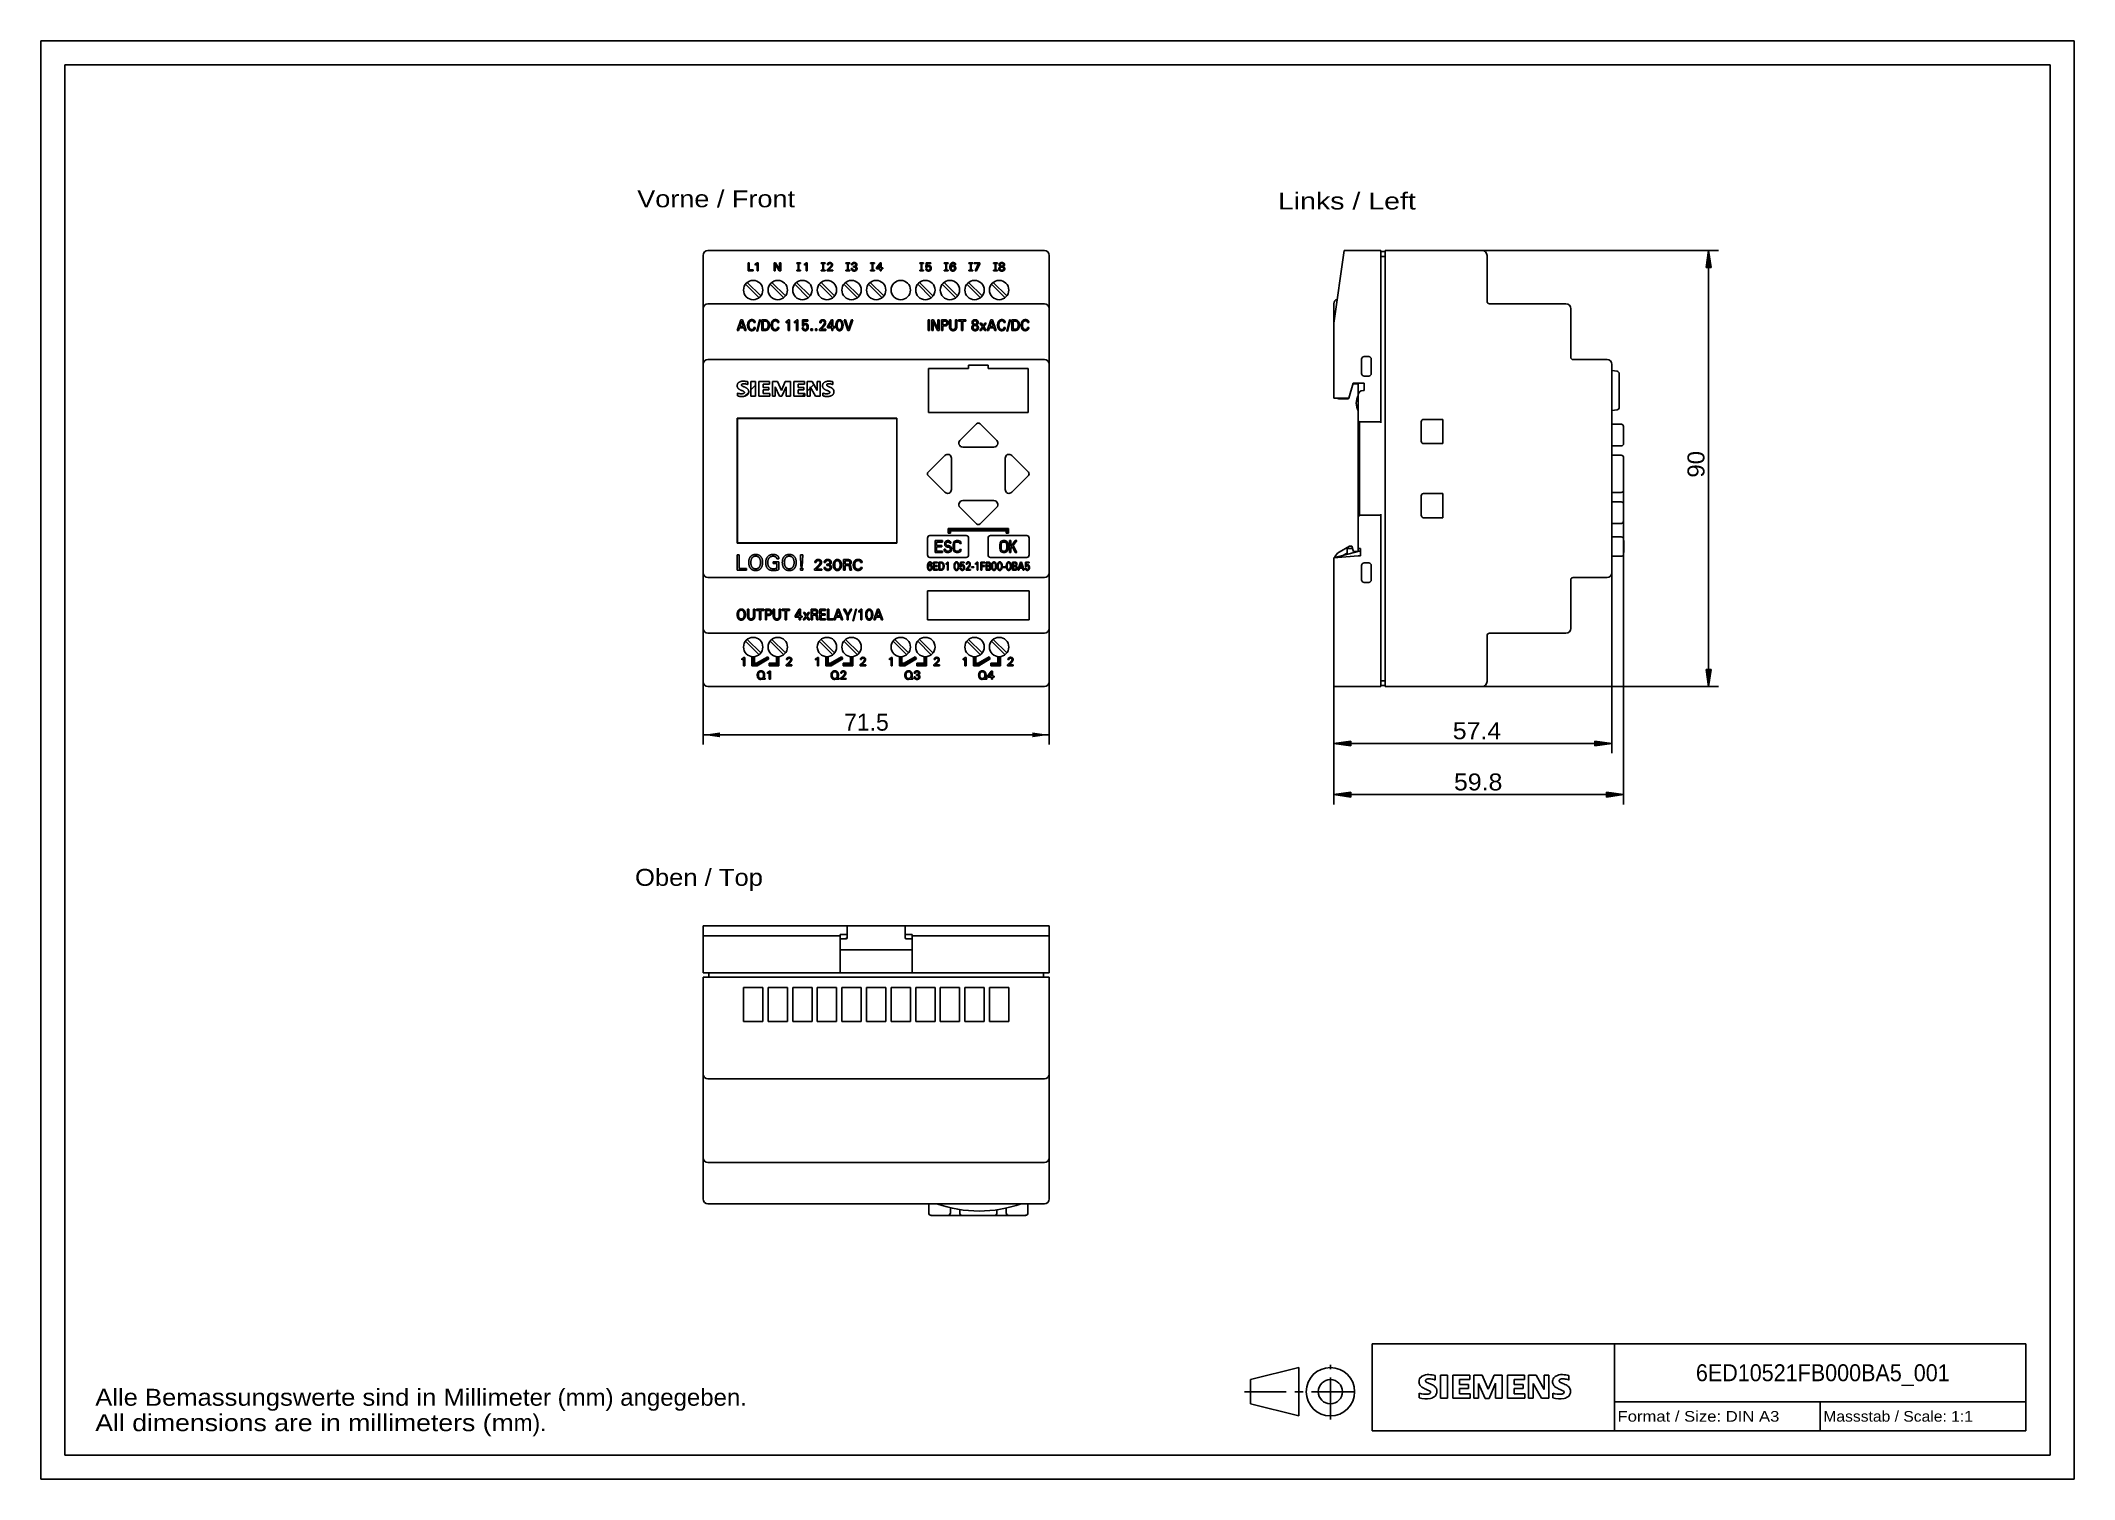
# Model space of a CAD drawing. Extents: x 0 to 420, y 0 to 297.
import ezdxf
from ezdxf.enums import TextEntityAlignment as Align

# ---------------------------------------------------------------- set-up
doc = ezdxf.new("R2010")
doc.units = 0
doc.header["$LTSCALE"] = 23.1
doc.linetypes.add('CENTER', pattern=[0.6, 0.375, -0.075, 0.075, -0.075])
doc.layers.get('0').update_dxf_attribs({"linetype": 'CONTINUOUS'})
for name, color, linetype in [('10000_FRONT', 7, 'CONTINUOUS'), ('10100_DIM_FRONT', 7, 'CONTINUOUS'), ('10300_FRONT_GERMAN_ENGLISH', 7, 'CONTINUOUS'), ('11000_LEFT', 7, 'CONTINUOUS'), ('11100_DIM_LEFT', 7, 'CONTINUOUS'), ('11300_LEFT_GERMAN_ENGLISH', 7, 'CONTINUOUS'), ('13000_TOP', 7, 'CONTINUOUS'), ('13300_TOP_GERMAN_ENGLISH', 7, 'CONTINUOUS'), ('90000_FRAME', 7, 'CONTINUOUS'), ('91000_TIP', 7, 'CONTINUOUS')]:
    doc.layers.add(name, color=color, linetype=linetype)
doc.dimstyles.get("Standard").update_dxf_attribs({"dimtxt": 2.5, "dimasz": 2.5, "dimexe": 1.25, "dimexo": 0.625, "dimtad": 1, "dimcen": 2.5, "dimazin": 3, "dimtfac": 1, "dimtmove": 0, "dimatfit": 3})

msp = doc.modelspace()

# ---------------------------------------------------------------- texts
at = {"layer": '10300_FRONT_GERMAN_ENGLISH', "color": 7, "linetype": 'CONTINUOUS'}
msp.add_text('Vorne / Front', height=3.5, dxfattribs=at).set_placement((123.204, 262.61), (155.787, 262.61), align=Align.FIT)
at = {"layer": '11100_DIM_LEFT', "color": 7, "linetype": 'CONTINUOUS'}
msp.add_text('90', height=3.5, rotation=90, dxfattribs=at).set_placement((343.604, 206.793), (343.604, 212.293), align=Align.FIT)
for s, p, p2 in [('57.4', (291.635, 152.789), (301.635, 152.789)), ('59.8', (291.881, 142.22), (301.881, 142.22))]:
    msp.add_text(s, height=3.5, dxfattribs=at).set_placement(p, p2, align=Align.FIT)
at = {"layer": '11300_LEFT_GERMAN_ENGLISH', "color": 7, "linetype": 'CONTINUOUS'}
msp.add_text('Links / Left', height=3.5, dxfattribs=at).set_placement((255.511, 262.152), (284.011, 262.152), align=Align.FIT)
at = {"layer": '13300_TOP_GERMAN_ENGLISH', "color": 7, "linetype": 'CONTINUOUS'}
msp.add_text('Oben / Top', height=3.5, dxfattribs=at).set_placement((122.746, 122.52), (149.163, 122.52), align=Align.FIT)
at = {"layer": '90000_FRAME', "color": 7, "linetype": 'CONTINUOUS'}
for s, height, p, p2 in [('6ED10521FB000BA5_001', 3.5, (341.841, 20.25), (394.258, 20.25)), ('Format / Size: DIN A3', 2.2, (325.66, 11.9), (359.079, 11.9)), ('Massstab / Scale: 1:1', 2.2, (368.16, 11.9), (399.065, 11.9))]:
    msp.add_text(s, height=height, dxfattribs=at).set_placement(p, p2, align=Align.FIT)
at = {"layer": '91000_TIP', "color": 7, "linetype": 'CONTINUOUS'}
for s, p, p2 in [('Alle Bemassungswerte sind in Millime', (11.276, 15.19), (99.609, 15.19)), ('ter (mm) angegeben.', (99.609, 15.19), (145.859, 15.19)), ('All dimensions are in millimeters (m', (11.276, 9.94), (97.692, 9.94)), ('m).', (97.692, 9.94), (104.442, 9.94))]:
    msp.add_text(s, height=3.5, dxfattribs=at).set_placement(p, p2, align=Align.FIT)

# ---------------------------------------------------------------- blocks, each defined once
blk = doc.blocks.new('*D0')
at = {"layer": '10100_DIM_FRONT', "color": 7, "linetype": 'CONTINUOUS'}
for p, q in [((136.8, 164.67), (136.8, 151.69)), ((208.3, 164.67), (208.3, 151.69)), ((136.8, 153.69), (172.55, 153.69)), ((208.3, 153.69), (172.55, 153.69))]:
    blk.add_line(p, q, dxfattribs=at)
for points in [[(140.3, 154.19), (136.8, 153.69), (140.3, 153.19)], [(204.8, 153.19), (208.3, 153.69), (204.8, 154.19)]]:
    blk.add_solid(points, dxfattribs=at)
blk.add_text('71.5', height=3.5, dxfattribs=at).set_placement((165.91, 154.56), (175.16, 154.56), align=Align.FIT)

# ---------------------------------------------------------------- dimensions: what is measured, and where the dimension line sits
at = {"layer": '10100_DIM_FRONT', "color": 7, "linetype": 'CONTINUOUS'}
dim = msp.add_linear_dim(base=(208.298, 153.686), p1=(136.798, 164.673), p2=(208.298, 164.673), dimstyle='Standard', dxfattribs=at)
dim.commit()
dim.dimension.update_dxf_attribs({"geometry": '*D0', "text_midpoint": (170.53, 156.311), "dimtype": 128})

# ---------------------------------------------------------------- linework, layer by layer
at = {"color": 7, "linetype": 'CONTINUOUS'}
for p, q in [((344.479, 253.673), (343.979, 250.173)), ((344.979, 250.173), (344.479, 253.673)), ((343.979, 250.173), (344.979, 250.173)), ((344.979, 167.173), (343.979, 167.173)), ((343.979, 167.173), (344.479, 163.673)), ((344.479, 163.673), (344.979, 167.173)), ((270.604, 152.414), (267.104, 151.914)), ((267.104, 151.914), (270.604, 151.414)), ((270.604, 151.414), (270.604, 152.414)), ((324.504, 151.914), (321.004, 152.414)), ((321.004, 152.414), (321.004, 151.414)), ((321.004, 151.414), (324.504, 151.914)), ((270.604, 141.845), (267.104, 141.345)), ((267.104, 141.345), (270.604, 140.845)), ((270.604, 140.845), (270.604, 141.845)), ((326.904, 141.345), (323.404, 141.845)), ((323.404, 141.845), (323.404, 140.845)), ((323.404, 140.845), (326.904, 141.345))]:
    msp.add_line(p, q, dxfattribs=at)
for points in [[(344.479, 253.673), (344.979, 250.173), (343.979, 250.173)], [(344.479, 163.673), (343.979, 167.173), (344.979, 167.173)], [(267.104, 151.914), (270.604, 152.414), (270.604, 151.414)], [(324.504, 151.914), (321.004, 151.414), (321.004, 152.414)], [(267.104, 141.345), (270.604, 141.845), (270.604, 140.845)], [(326.904, 141.345), (323.404, 140.845), (323.404, 141.845)]]:
    msp.add_solid(points, dxfattribs=at)
at = {"layer": '10000_FRONT', "color": 7, "linetype": 'CONTINUOUS'}
for p, q in [((136.798, 164.673), (136.798, 252.673)), ((207.298, 253.673), (137.798, 253.673)), ((208.298, 164.673), (208.298, 252.673)), ((146.108, 249.473), (146.108, 251.173)), ((146.108, 251.173), (146.34, 251.173)), ((147.143, 249.473), (146.108, 249.473)), ((146.34, 251.173), (146.34, 249.665)), ((146.34, 249.665), (147.143, 249.665)), ((147.143, 249.665), (147.143, 249.473)), ((147.602, 250.909), (147.584, 250.902)), ((147.584, 250.69), (147.584, 250.902)), ((147.584, 250.69), (147.605, 250.698)), ((147.621, 250.917), (147.602, 250.909)), ((147.605, 250.698), (147.626, 250.706)), ((147.64, 250.925), (147.621, 250.917)), ((147.626, 250.706), (147.646, 250.715)), ((147.658, 250.933), (147.64, 250.925)), ((147.646, 250.715), (147.667, 250.724)), ((147.676, 250.942), (147.658, 250.933)), ((147.667, 250.724), (147.688, 250.733)), ((147.695, 250.951), (147.676, 250.942)), ((147.688, 250.733), (147.703, 250.74)), ((147.713, 250.961), (147.695, 250.951)), ((147.703, 250.74), (147.718, 250.747)), ((147.73, 250.97), (147.713, 250.961)), ((147.718, 250.747), (147.733, 250.755)), ((147.748, 250.98), (147.73, 250.97)), ((147.733, 250.755), (147.748, 250.762)), ((147.765, 250.99), (147.748, 250.98)), ((147.748, 250.762), (147.763, 250.77)), ((147.763, 250.77), (147.778, 250.778)), ((147.783, 251.001), (147.765, 250.99)), ((147.778, 250.778), (147.793, 250.786)), ((147.8, 251.012), (147.783, 251.001)), ((147.793, 250.786), (147.809, 250.795)), ((147.817, 251.023), (147.8, 251.012)), ((147.809, 250.795), (147.824, 250.804)), ((147.833, 251.034), (147.817, 251.023)), ((147.824, 250.804), (147.839, 250.814)), ((147.85, 251.046), (147.833, 251.034)), ((147.839, 250.814), (147.853, 250.823)), ((147.866, 251.057), (147.85, 251.046)), ((147.853, 250.823), (147.864, 250.83)), ((147.864, 250.83), (147.875, 250.838)), ((147.883, 251.07), (147.866, 251.057)), ((147.875, 250.838), (147.885, 250.845)), ((147.899, 251.082), (147.883, 251.07)), ((147.885, 250.845), (147.897, 250.854)), ((147.897, 250.854), (147.908, 250.862)), ((147.915, 251.095), (147.899, 251.082)), ((147.908, 250.862), (147.919, 250.871)), ((147.93, 251.108), (147.915, 251.095)), ((147.919, 250.871), (147.932, 250.881)), ((147.946, 251.121), (147.93, 251.108)), ((147.932, 250.881), (147.944, 250.89)), ((147.944, 250.89), (147.956, 250.9)), ((147.961, 251.135), (147.946, 251.121)), ((147.956, 249.473), (147.956, 250.9)), ((148.184, 249.473), (147.956, 249.473)), ((147.976, 251.149), (147.961, 251.135)), ((147.991, 251.163), (147.976, 251.149)), ((147.991, 251.163), (148.184, 251.163)), ((148.184, 251.163), (148.184, 249.473)), ((151.468, 249.473), (151.468, 251.173)), ((151.468, 251.173), (151.77, 251.173)), ((151.699, 249.473), (151.468, 249.473)), ((151.699, 250.882), (151.699, 249.473)), ((152.519, 249.473), (151.699, 250.882)), ((151.77, 251.173), (152.6, 249.747)), ((152.831, 249.473), (152.519, 249.473)), ((152.6, 249.747), (152.6, 251.173)), ((152.6, 251.173), (152.831, 251.173)), ((152.831, 251.173), (152.831, 249.473)), ((156.138, 251.173), (156.138, 251.023)), ((156.938, 251.173), (156.138, 251.173)), ((156.938, 251.123), (156.138, 251.123)), ((156.938, 251.073), (156.138, 251.073)), ((156.138, 251.023), (156.938, 251.023)), ((156.138, 249.623), (156.138, 249.473)), ((156.938, 249.623), (156.138, 249.623)), ((156.138, 249.573), (156.938, 249.573)), ((156.938, 249.523), (156.138, 249.523)), ((156.138, 249.473), (156.938, 249.473)), ((156.463, 251.023), (156.463, 249.623)), ((156.513, 251.023), (156.513, 249.623)), ((156.563, 251.023), (156.563, 249.623)), ((156.613, 249.623), (156.613, 251.023)), ((156.938, 251.023), (156.938, 251.173)), ((156.938, 249.473), (156.938, 249.623)), ((157.736, 250.909), (157.718, 250.902)), ((157.718, 250.69), (157.718, 250.902)), ((157.718, 250.69), (157.739, 250.698)), ((157.755, 250.917), (157.736, 250.909)), ((157.739, 250.698), (157.76, 250.706)), ((157.774, 250.925), (157.755, 250.917)), ((157.76, 250.706), (157.781, 250.715)), ((157.792, 250.933), (157.774, 250.925)), ((157.781, 250.715), (157.801, 250.724)), ((157.811, 250.942), (157.792, 250.933)), ((157.801, 250.724), (157.822, 250.733)), ((157.829, 250.951), (157.811, 250.942)), ((157.822, 250.733), (157.837, 250.74)), ((157.847, 250.961), (157.829, 250.951)), ((157.837, 250.74), (157.852, 250.747)), ((157.865, 250.97), (157.847, 250.961)), ((157.852, 250.747), (157.867, 250.755)), ((157.882, 250.98), (157.865, 250.97)), ((157.867, 250.755), (157.882, 250.762)), ((157.9, 250.99), (157.882, 250.98)), ((157.882, 250.762), (157.897, 250.77)), ((157.897, 250.77), (157.912, 250.778)), ((157.917, 251.001), (157.9, 250.99)), ((157.912, 250.778), (157.927, 250.786)), ((157.934, 251.012), (157.917, 251.001)), ((157.927, 250.786), (157.943, 250.795)), ((157.951, 251.023), (157.934, 251.012)), ((157.943, 250.795), (157.958, 250.804)), ((157.967, 251.034), (157.951, 251.023)), ((157.958, 250.804), (157.973, 250.814)), ((157.984, 251.046), (157.967, 251.034)), ((157.973, 250.814), (157.987, 250.823)), ((158, 251.057), (157.984, 251.046)), ((157.987, 250.823), (157.998, 250.83)), ((157.998, 250.83), (158.009, 250.838)), ((158.017, 251.07), (158, 251.057)), ((158.009, 250.838), (158.019, 250.845)), ((158.033, 251.082), (158.017, 251.07)), ((158.019, 250.845), (158.031, 250.854)), ((158.031, 250.854), (158.042, 250.862)), ((158.049, 251.095), (158.033, 251.082)), ((158.042, 250.862), (158.053, 250.871)), ((158.064, 251.108), (158.049, 251.095)), ((158.053, 250.871), (158.066, 250.881)), ((158.08, 251.121), (158.064, 251.108)), ((158.066, 250.881), (158.078, 250.89)), ((158.078, 250.89), (158.09, 250.9)), ((158.095, 251.135), (158.08, 251.121)), ((158.09, 249.473), (158.09, 250.9)), ((158.318, 249.473), (158.09, 249.473)), ((158.11, 251.149), (158.095, 251.135)), ((158.125, 251.163), (158.11, 251.149)), ((158.125, 251.163), (158.318, 251.163)), ((158.318, 251.163), (158.318, 249.473)), ((161.218, 251.173), (161.218, 251.023)), ((162.018, 251.173), (161.218, 251.173)), ((162.018, 251.123), (161.218, 251.123)), ((162.018, 251.073), (161.218, 251.073)), ((161.218, 251.023), (162.018, 251.023)), ((161.218, 249.623), (161.218, 249.473)), ((162.018, 249.623), (161.218, 249.623)), ((161.218, 249.573), (162.018, 249.573)), ((162.018, 249.523), (161.218, 249.523)), ((161.218, 249.473), (162.018, 249.473)), ((161.543, 251.023), (161.543, 249.623)), ((161.593, 251.023), (161.593, 249.623)), ((161.643, 251.023), (161.643, 249.623)), ((161.693, 249.623), (161.693, 251.023)), ((162.018, 251.023), (162.018, 251.173)), ((162.018, 249.473), (162.018, 249.623)), ((162.447, 249.714), (162.398, 249.676)), ((162.398, 249.473), (162.398, 249.676)), ((163.57, 249.473), (162.398, 249.473)), ((162.496, 249.752), (162.447, 249.714)), ((162.468, 250.737), (162.467, 250.726)), ((162.467, 250.726), (162.467, 250.714)), ((162.688, 250.714), (162.467, 250.714)), ((162.469, 250.761), (162.468, 250.749)), ((162.468, 250.749), (162.468, 250.737)), ((162.47, 250.773), (162.469, 250.761)), ((162.471, 250.785), (162.47, 250.773)), ((162.473, 250.797), (162.471, 250.785)), ((162.475, 250.809), (162.473, 250.797)), ((162.477, 250.821), (162.475, 250.809)), ((162.479, 250.833), (162.477, 250.821)), ((162.482, 250.845), (162.479, 250.833)), ((162.485, 250.857), (162.482, 250.845)), ((162.488, 250.867), (162.485, 250.857)), ((162.491, 250.878), (162.488, 250.867)), ((162.494, 250.888), (162.491, 250.878)), ((162.498, 250.899), (162.494, 250.888)), ((162.545, 249.791), (162.496, 249.752)), ((162.502, 250.909), (162.498, 250.899)), ((162.506, 250.919), (162.502, 250.909)), ((162.51, 250.929), (162.506, 250.919)), ((162.515, 250.939), (162.51, 250.929)), ((162.52, 250.949), (162.515, 250.939)), ((162.525, 250.958), (162.52, 250.949)), ((162.53, 250.968), (162.525, 250.958)), ((162.536, 250.977), (162.53, 250.968)), ((162.542, 250.986), (162.536, 250.977)), ((162.548, 250.995), (162.542, 250.986)), ((162.593, 249.831), (162.545, 249.791)), ((162.554, 251.004), (162.548, 250.995)), ((162.561, 251.013), (162.554, 251.004)), ((162.568, 251.021), (162.561, 251.013)), ((162.575, 251.029), (162.568, 251.021)), ((162.582, 251.037), (162.575, 251.029)), ((162.59, 251.045), (162.582, 251.037)), ((162.598, 251.053), (162.59, 251.045)), ((162.639, 249.87), (162.593, 249.831)), ((162.605, 251.061), (162.598, 251.053)), ((162.613, 251.068), (162.605, 251.061)), ((162.622, 251.075), (162.613, 251.068)), ((162.628, 251.08), (162.622, 251.075)), ((162.635, 251.086), (162.628, 251.08)), ((162.641, 251.091), (162.635, 251.086)), ((162.685, 249.909), (162.639, 249.87)), ((162.662, 251.106), (162.641, 251.091)), ((162.683, 251.119), (162.662, 251.106)), ((162.675, 249.658), (162.717, 249.694)), ((162.675, 249.658), (163.57, 249.658)), ((162.705, 251.132), (162.683, 251.119)), ((162.73, 249.949), (162.685, 249.909)), ((162.688, 250.726), (162.689, 250.738)), ((162.688, 250.714), (162.688, 250.726)), ((162.689, 250.751), (162.691, 250.763)), ((162.689, 250.738), (162.689, 250.751)), ((162.691, 250.763), (162.693, 250.776)), ((162.693, 250.776), (162.695, 250.788)), ((162.695, 250.788), (162.698, 250.8)), ((162.698, 250.8), (162.7, 250.811)), ((162.7, 250.811), (162.704, 250.822)), ((162.704, 250.822), (162.707, 250.833)), ((162.728, 251.143), (162.705, 251.132)), ((162.707, 250.833), (162.711, 250.843)), ((162.711, 250.843), (162.716, 250.854)), ((162.716, 250.854), (162.721, 250.864)), ((162.717, 249.694), (162.761, 249.729)), ((162.721, 250.864), (162.726, 250.874)), ((162.726, 250.874), (162.732, 250.883)), ((162.748, 251.152), (162.728, 251.143)), ((162.775, 249.99), (162.73, 249.949)), ((162.732, 250.883), (162.738, 250.892)), ((162.738, 250.892), (162.745, 250.901)), ((162.745, 250.901), (162.751, 250.91)), ((162.769, 251.16), (162.748, 251.152)), ((162.751, 250.91), (162.759, 250.918)), ((162.759, 250.918), (162.766, 250.926)), ((162.761, 249.729), (162.804, 249.764)), ((162.766, 250.926), (162.774, 250.934)), ((162.79, 251.168), (162.769, 251.16)), ((162.774, 250.934), (162.782, 250.942)), ((162.818, 250.029), (162.775, 249.99)), ((162.782, 250.942), (162.791, 250.949)), ((162.811, 251.174), (162.79, 251.168)), ((162.791, 250.949), (162.8, 250.956)), ((162.8, 250.956), (162.809, 250.962)), ((162.804, 249.764), (162.893, 249.835)), ((162.809, 250.962), (162.818, 250.968)), ((162.833, 251.18), (162.811, 251.174)), ((162.818, 250.968), (162.828, 250.974)), ((162.86, 250.07), (162.818, 250.029)), ((162.828, 250.974), (162.838, 250.979)), ((162.855, 251.184), (162.833, 251.18)), ((162.838, 250.979), (162.848, 250.984)), ((162.848, 250.984), (162.858, 250.989)), ((162.884, 251.189), (162.855, 251.184)), ((162.858, 250.989), (162.869, 250.993)), ((162.902, 250.111), (162.86, 250.07)), ((162.869, 250.993), (162.88, 250.997)), ((162.88, 250.997), (162.891, 251)), ((162.913, 251.193), (162.884, 251.189)), ((162.891, 251), (162.902, 251.003)), ((162.893, 249.835), (162.937, 249.871)), ((162.902, 251.003), (162.913, 251.006)), ((162.943, 250.152), (162.902, 250.111)), ((162.942, 251.196), (162.913, 251.193)), ((162.913, 251.006), (162.926, 251.008)), ((162.926, 251.008), (162.938, 251.01)), ((162.937, 249.871), (162.981, 249.908)), ((162.938, 251.01), (162.951, 251.012)), ((162.972, 251.197), (162.942, 251.196)), ((162.974, 250.184), (162.943, 250.152)), ((162.951, 251.012), (162.963, 251.013)), ((162.963, 251.013), (162.976, 251.014)), ((163.001, 251.198), (162.972, 251.197)), ((163.005, 250.216), (162.974, 250.184)), ((162.976, 251.014), (162.989, 251.015)), ((162.981, 249.908), (163.025, 249.945)), ((162.989, 251.015), (163.001, 251.015)), ((163.03, 251.198), (163.001, 251.198)), ((163.001, 251.015), (163.016, 251.015)), ((163.035, 250.249), (163.005, 250.216)), ((163.016, 251.015), (163.03, 251.014)), ((163.025, 249.945), (163.068, 249.982)), ((163.059, 251.196), (163.03, 251.198)), ((163.03, 251.014), (163.044, 251.013)), ((163.065, 250.282), (163.035, 250.249)), ((163.044, 251.013), (163.059, 251.012)), ((163.087, 251.194), (163.059, 251.196)), ((163.059, 251.012), (163.073, 251.01)), ((163.094, 250.316), (163.065, 250.282)), ((163.068, 249.982), (163.111, 250.021)), ((163.073, 251.01), (163.087, 251.007)), ((163.116, 251.19), (163.087, 251.194)), ((163.087, 251.007), (163.098, 251.005)), ((163.122, 250.35), (163.094, 250.316)), ((163.098, 251.005), (163.109, 251.002)), ((163.109, 251.002), (163.119, 250.999)), ((163.111, 250.021), (163.153, 250.06)), ((163.144, 251.186), (163.116, 251.19)), ((163.119, 250.999), (163.13, 250.996)), ((163.15, 250.385), (163.122, 250.35)), ((163.13, 250.996), (163.14, 250.993)), ((163.14, 250.993), (163.151, 250.989)), ((163.17, 251.181), (163.144, 251.186)), ((163.165, 250.405), (163.15, 250.385)), ((163.151, 250.989), (163.161, 250.984)), ((163.153, 250.06), (163.18, 250.087)), ((163.161, 250.984), (163.172, 250.979)), ((163.181, 250.426), (163.165, 250.405)), ((163.195, 251.175), (163.17, 251.181)), ((163.172, 250.979), (163.183, 250.973)), ((163.18, 250.087), (163.208, 250.115)), ((163.195, 250.447), (163.181, 250.426)), ((163.183, 250.973), (163.193, 250.967)), ((163.193, 250.967), (163.203, 250.961)), ((163.22, 251.168), (163.195, 251.175)), ((163.21, 250.468), (163.195, 250.447)), ((163.203, 250.961), (163.213, 250.954)), ((163.208, 250.115), (163.234, 250.143)), ((163.224, 250.49), (163.21, 250.468)), ((163.213, 250.954), (163.223, 250.946)), ((163.244, 251.159), (163.22, 251.168)), ((163.223, 250.946), (163.231, 250.939)), ((163.237, 250.512), (163.224, 250.49)), ((163.231, 250.939), (163.239, 250.932)), ((163.234, 250.143), (163.26, 250.171)), ((163.25, 250.534), (163.237, 250.512)), ((163.239, 250.932), (163.247, 250.924)), ((163.268, 251.15), (163.244, 251.159)), ((163.247, 250.924), (163.254, 250.916)), ((163.262, 250.557), (163.25, 250.534)), ((163.254, 250.916), (163.261, 250.908)), ((163.26, 250.171), (163.286, 250.2)), ((163.261, 250.908), (163.268, 250.899)), ((163.273, 250.58), (163.262, 250.557)), ((163.291, 251.14), (163.268, 251.15)), ((163.268, 250.899), (163.274, 250.89)), ((163.28, 250.595), (163.273, 250.58)), ((163.274, 250.89), (163.279, 250.881)), ((163.279, 250.881), (163.285, 250.872)), ((163.286, 250.61), (163.28, 250.595)), ((163.285, 250.872), (163.289, 250.862)), ((163.292, 250.626), (163.286, 250.61)), ((163.286, 250.2), (163.31, 250.23)), ((163.289, 250.862), (163.294, 250.852)), ((163.312, 251.129), (163.291, 251.14)), ((163.297, 250.641), (163.292, 250.626)), ((163.294, 250.852), (163.298, 250.842)), ((163.302, 250.657), (163.297, 250.641)), ((163.298, 250.842), (163.301, 250.831)), ((163.301, 250.831), (163.304, 250.821)), ((163.306, 250.673), (163.302, 250.657)), ((163.304, 250.821), (163.307, 250.809)), ((163.309, 250.689), (163.306, 250.673)), ((163.307, 250.809), (163.31, 250.797)), ((163.312, 250.705), (163.309, 250.689)), ((163.31, 250.797), (163.312, 250.786)), ((163.31, 250.23), (163.334, 250.26)), ((163.333, 251.117), (163.312, 251.129)), ((163.312, 250.786), (163.313, 250.774)), ((163.314, 250.721), (163.312, 250.705)), ((163.313, 250.774), (163.314, 250.762)), ((163.314, 250.762), (163.315, 250.75)), ((163.315, 250.75), (163.314, 250.738)), ((163.314, 250.738), (163.314, 250.721)), ((163.354, 251.104), (163.333, 251.117)), ((163.334, 250.26), (163.357, 250.292)), ((163.374, 251.09), (163.354, 251.104)), ((163.357, 250.292), (163.379, 250.323)), ((163.39, 251.076), (163.374, 251.09)), ((163.379, 250.323), (163.4, 250.356)), ((163.407, 251.062), (163.39, 251.076)), ((163.4, 250.356), (163.42, 250.389)), ((163.422, 251.047), (163.407, 251.062)), ((163.42, 250.389), (163.439, 250.423)), ((163.437, 251.032), (163.422, 251.047)), ((163.45, 251.015), (163.437, 251.032)), ((163.439, 250.423), (163.452, 250.446)), ((163.463, 250.998), (163.45, 251.015)), ((163.452, 250.446), (163.463, 250.47)), ((163.475, 250.98), (163.463, 250.998)), ((163.463, 250.47), (163.474, 250.494)), ((163.474, 250.494), (163.485, 250.518)), ((163.485, 250.962), (163.475, 250.98)), ((163.495, 250.943), (163.485, 250.962)), ((163.485, 250.518), (163.494, 250.543)), ((163.494, 250.543), (163.503, 250.568)), ((163.503, 250.924), (163.495, 250.943)), ((163.511, 250.904), (163.503, 250.924)), ((163.503, 250.568), (163.511, 250.593)), ((163.517, 250.884), (163.511, 250.904)), ((163.511, 250.593), (163.517, 250.618)), ((163.523, 250.862), (163.517, 250.884)), ((163.517, 250.618), (163.523, 250.644)), ((163.528, 250.839), (163.523, 250.862)), ((163.523, 250.644), (163.528, 250.67)), ((163.531, 250.816), (163.528, 250.839)), ((163.528, 250.67), (163.532, 250.695)), ((163.533, 250.793), (163.531, 250.816)), ((163.532, 250.695), (163.534, 250.721)), ((163.535, 250.77), (163.533, 250.793)), ((163.534, 250.721), (163.535, 250.747)), ((163.535, 250.747), (163.535, 250.77)), ((163.57, 249.658), (163.57, 249.473)), ((166.298, 251.173), (166.298, 251.023)), ((167.098, 251.173), (166.298, 251.173)), ((167.098, 251.123), (166.298, 251.123)), ((167.098, 251.073), (166.298, 251.073)), ((166.298, 251.023), (167.098, 251.023)), ((166.298, 249.623), (166.298, 249.473)), ((167.098, 249.623), (166.298, 249.623)), ((166.298, 249.573), (167.098, 249.573)), ((167.098, 249.523), (166.298, 249.523)), ((166.298, 249.473), (167.098, 249.473)), ((166.623, 251.023), (166.623, 249.623)), ((166.673, 251.023), (166.673, 249.623)), ((166.723, 251.023), (166.723, 249.623)), ((166.773, 249.623), (166.773, 251.023)), ((167.098, 251.023), (167.098, 251.173)), ((167.098, 249.473), (167.098, 249.623)), ((167.398, 249.937), (167.402, 249.912)), ((167.398, 249.937), (167.63, 249.937)), ((167.402, 249.912), (167.407, 249.888)), ((167.407, 249.888), (167.413, 249.864)), ((167.413, 249.864), (167.419, 249.84)), ((167.419, 249.84), (167.427, 249.816)), ((167.427, 249.816), (167.436, 249.793)), ((167.436, 249.793), (167.445, 249.771)), ((167.445, 249.771), (167.455, 249.75)), ((167.447, 250.778), (167.446, 250.766)), ((167.446, 250.766), (167.446, 250.754)), ((167.446, 250.754), (167.446, 250.742)), ((167.446, 250.742), (167.446, 250.73)), ((167.666, 250.73), (167.446, 250.73)), ((167.448, 250.79), (167.447, 250.778)), ((167.45, 250.802), (167.448, 250.79)), ((167.451, 250.814), (167.45, 250.802)), ((167.453, 250.826), (167.451, 250.814)), ((167.456, 250.838), (167.453, 250.826)), ((167.455, 249.75), (167.466, 249.73)), ((167.458, 250.85), (167.456, 250.838)), ((167.461, 250.862), (167.458, 250.85)), ((167.465, 250.873), (167.461, 250.862)), ((167.468, 250.884), (167.465, 250.873)), ((167.466, 249.73), (167.477, 249.709)), ((167.471, 250.895), (167.468, 250.884)), ((167.475, 250.905), (167.471, 250.895)), ((167.479, 250.915), (167.475, 250.905)), ((167.477, 249.709), (167.49, 249.69)), ((167.484, 250.925), (167.479, 250.915)), ((167.488, 250.935), (167.484, 250.925)), ((167.493, 250.945), (167.488, 250.935)), ((167.49, 249.69), (167.503, 249.671)), ((167.498, 250.955), (167.493, 250.945)), ((167.504, 250.965), (167.498, 250.955)), ((167.503, 249.671), (167.517, 249.652)), ((167.509, 250.974), (167.504, 250.965)), ((167.515, 250.983), (167.509, 250.974)), ((167.521, 250.992), (167.515, 250.983)), ((167.517, 249.652), (167.532, 249.634)), ((167.528, 251.001), (167.521, 250.992)), ((167.535, 251.01), (167.528, 251.001)), ((167.532, 249.634), (167.548, 249.617)), ((167.542, 251.019), (167.535, 251.01)), ((167.549, 251.027), (167.542, 251.019)), ((167.548, 249.617), (167.564, 249.601)), ((167.557, 251.035), (167.549, 251.027)), ((167.565, 251.043), (167.557, 251.035)), ((167.564, 249.601), (167.581, 249.585)), ((167.573, 251.051), (167.565, 251.043)), ((167.581, 251.059), (167.573, 251.051)), ((167.589, 251.066), (167.581, 251.059)), ((167.581, 249.585), (167.599, 249.57)), ((167.598, 251.073), (167.589, 251.066)), ((167.607, 251.08), (167.598, 251.073)), ((167.599, 249.57), (167.617, 249.555)), ((167.616, 251.087), (167.607, 251.08)), ((167.626, 251.095), (167.616, 251.087)), ((167.617, 249.555), (167.636, 249.541)), ((167.637, 251.102), (167.626, 251.095)), ((167.634, 249.924), (167.63, 249.937)), ((167.637, 249.911), (167.634, 249.924)), ((167.636, 249.541), (167.656, 249.528)), ((167.648, 251.109), (167.637, 251.102)), ((167.641, 249.898), (167.637, 249.911)), ((167.646, 249.886), (167.641, 249.898)), ((167.65, 249.874), (167.646, 249.886)), ((167.66, 251.116), (167.648, 251.109)), ((167.655, 249.861), (167.65, 249.874)), ((167.661, 249.849), (167.655, 249.861)), ((167.656, 249.528), (167.675, 249.516)), ((167.671, 251.123), (167.66, 251.116)), ((167.665, 249.839), (167.661, 249.849)), ((167.67, 249.83), (167.665, 249.839)), ((167.666, 250.743), (167.667, 250.755)), ((167.666, 250.73), (167.666, 250.743)), ((167.667, 250.755), (167.668, 250.767)), ((167.668, 250.767), (167.67, 250.779)), ((167.67, 250.779), (167.672, 250.791)), ((167.675, 249.82), (167.67, 249.83)), ((167.683, 251.129), (167.671, 251.123)), ((167.672, 250.791), (167.675, 250.803)), ((167.675, 250.803), (167.678, 250.815)), ((167.681, 249.811), (167.675, 249.82)), ((167.675, 249.516), (167.696, 249.505)), ((167.678, 250.815), (167.681, 250.826)), ((167.681, 250.826), (167.685, 250.837)), ((167.686, 249.802), (167.681, 249.811)), ((167.694, 251.135), (167.683, 251.129)), ((167.685, 250.837), (167.69, 250.847)), ((167.692, 249.792), (167.686, 249.802)), ((167.69, 250.847), (167.695, 250.858)), ((167.698, 249.784), (167.692, 249.792)), ((167.706, 251.14), (167.694, 251.135)), ((167.695, 250.858), (167.7, 250.868)), ((167.696, 249.505), (167.717, 249.494)), ((167.705, 249.775), (167.698, 249.784)), ((167.7, 250.868), (167.706, 250.877)), ((167.712, 249.765), (167.705, 249.775)), ((167.725, 251.149), (167.706, 251.14)), ((167.706, 250.877), (167.712, 250.887)), ((167.712, 250.887), (167.718, 250.895)), ((167.719, 249.756), (167.712, 249.765)), ((167.717, 249.494), (167.738, 249.485)), ((167.718, 250.895), (167.725, 250.903)), ((167.727, 249.747), (167.719, 249.756)), ((167.746, 251.157), (167.725, 251.149)), ((167.725, 250.903), (167.732, 250.911)), ((167.735, 249.738), (167.727, 249.747)), ((167.732, 250.911), (167.739, 250.918)), ((167.744, 249.73), (167.735, 249.738)), ((167.738, 249.485), (167.76, 249.476)), ((167.739, 250.918), (167.746, 250.925)), ((167.753, 249.722), (167.744, 249.73)), ((167.768, 251.164), (167.746, 251.157)), ((167.746, 250.925), (167.754, 250.932)), ((167.761, 249.714), (167.753, 249.722)), ((167.754, 250.932), (167.762, 250.939)), ((167.76, 249.476), (167.782, 249.468)), ((167.77, 249.707), (167.761, 249.714)), ((167.762, 250.939), (167.77, 250.945)), ((167.789, 251.171), (167.768, 251.164)), ((167.77, 250.945), (167.78, 250.953)), ((167.778, 249.7), (167.77, 249.707)), ((167.787, 249.694), (167.778, 249.7)), ((167.78, 250.953), (167.791, 250.96)), ((167.782, 249.468), (167.805, 249.461)), ((167.796, 249.687), (167.787, 249.694)), ((167.811, 251.176), (167.789, 251.171)), ((167.791, 250.96), (167.802, 250.966)), ((167.805, 249.681), (167.796, 249.687)), ((167.802, 250.966), (167.814, 250.973)), ((167.814, 249.676), (167.805, 249.681)), ((167.805, 249.461), (167.828, 249.454)), ((167.833, 251.181), (167.811, 251.176)), ((167.814, 250.973), (167.825, 250.978)), ((167.823, 249.67), (167.814, 249.676)), ((167.833, 249.665), (167.823, 249.67)), ((167.825, 250.978), (167.837, 250.984)), ((167.828, 249.454), (167.85, 249.449)), ((167.856, 251.186), (167.833, 251.181)), ((167.842, 249.661), (167.833, 249.665)), ((167.837, 250.984), (167.85, 250.989)), ((167.852, 249.656), (167.842, 249.661)), ((167.85, 250.989), (167.862, 250.993)), ((167.85, 249.449), (167.875, 249.444)), ((167.862, 249.652), (167.852, 249.656)), ((167.88, 251.19), (167.856, 251.186)), ((167.862, 250.993), (167.875, 250.998)), ((167.872, 249.648), (167.862, 249.652)), ((167.882, 249.645), (167.872, 249.648)), ((167.875, 250.998), (167.888, 251.001)), ((167.875, 249.444), (167.9, 249.441)), ((167.905, 251.193), (167.88, 251.19)), ((167.88, 250.246), (167.88, 250.437)), ((167.88, 250.437), (167.955, 250.437)), ((167.972, 250.246), (167.88, 250.246)), ((167.892, 249.642), (167.882, 249.645)), ((167.888, 251.001), (167.902, 251.004)), ((167.903, 249.639), (167.892, 249.642)), ((167.9, 249.441), (167.925, 249.438)), ((167.902, 251.004), (167.915, 251.007)), ((167.913, 249.637), (167.903, 249.639)), ((167.931, 251.195), (167.905, 251.193)), ((167.924, 249.634), (167.913, 249.637)), ((167.915, 251.007), (167.93, 251.01)), ((167.935, 249.632), (167.924, 249.634)), ((167.925, 249.438), (167.95, 249.436)), ((167.93, 251.01), (167.944, 251.011)), ((167.956, 251.197), (167.931, 251.195)), ((167.946, 249.631), (167.935, 249.632)), ((167.944, 251.011), (167.959, 251.013)), ((167.957, 249.629), (167.946, 249.631)), ((167.95, 249.436), (167.975, 249.435)), ((167.969, 250.437), (167.955, 250.437)), ((167.981, 251.198), (167.956, 251.197)), ((167.969, 249.628), (167.957, 249.629)), ((167.959, 251.013), (167.974, 251.014)), ((167.982, 250.437), (167.969, 250.437)), ((167.98, 249.628), (167.969, 249.628)), ((167.972, 250.246), (167.989, 250.246)), ((167.974, 251.014), (167.989, 251.015)), ((167.975, 249.435), (168, 249.434)), ((167.991, 249.627), (167.98, 249.628)), ((168.006, 251.198), (167.981, 251.198)), ((167.996, 250.438), (167.982, 250.437)), ((167.989, 251.015), (168.004, 251.015)), ((167.989, 250.246), (168.006, 250.245)), ((168.002, 249.627), (167.991, 249.627)), ((168.009, 250.439), (167.996, 250.438)), ((168, 249.434), (168.027, 249.434)), ((168.017, 249.627), (168.002, 249.627)), ((168.004, 251.015), (168.019, 251.015)), ((168.03, 251.198), (168.006, 251.198)), ((168.006, 250.245), (168.023, 250.245)), ((168.022, 250.44), (168.009, 250.439)), ((168.032, 249.627), (168.017, 249.627)), ((168.019, 251.015), (168.034, 251.014)), ((168.036, 250.442), (168.022, 250.44)), ((168.023, 250.245), (168.039, 250.243)), ((168.027, 249.434), (168.054, 249.435)), ((168.055, 251.197), (168.03, 251.198)), ((168.046, 249.628), (168.032, 249.627)), ((168.034, 251.014), (168.049, 251.013)), ((168.049, 250.444), (168.036, 250.442)), ((168.039, 250.243), (168.056, 250.242)), ((168.061, 249.63), (168.046, 249.628)), ((168.049, 251.013), (168.064, 251.012)), ((168.061, 250.447), (168.049, 250.444)), ((168.054, 249.435), (168.082, 249.437)), ((168.079, 251.195), (168.055, 251.197)), ((168.056, 250.242), (168.073, 250.239)), ((168.074, 250.45), (168.061, 250.447)), ((168.076, 249.631), (168.061, 249.63)), ((168.064, 251.012), (168.079, 251.01)), ((168.073, 250.239), (168.088, 250.237)), ((168.086, 250.453), (168.074, 250.45)), ((168.09, 249.634), (168.076, 249.631)), ((168.103, 251.193), (168.079, 251.195)), ((168.079, 251.01), (168.094, 251.007)), ((168.082, 249.437), (168.109, 249.44)), ((168.098, 250.456), (168.086, 250.453)), ((168.088, 250.237), (168.103, 250.234)), ((168.105, 249.636), (168.09, 249.634)), ((168.094, 251.007), (168.108, 251.004)), ((168.11, 250.46), (168.098, 250.456)), ((168.127, 251.19), (168.103, 251.193)), ((168.103, 250.234), (168.118, 250.231)), ((168.118, 249.639), (168.105, 249.636)), ((168.108, 251.004), (168.121, 251.001)), ((168.109, 249.44), (168.136, 249.443)), ((168.122, 250.464), (168.11, 250.46)), ((168.118, 250.231), (168.133, 250.228)), ((168.131, 249.642), (168.118, 249.639)), ((168.121, 251.001), (168.134, 250.998)), ((168.134, 250.468), (168.122, 250.464)), ((168.152, 251.186), (168.127, 251.19)), ((168.143, 249.646), (168.131, 249.642)), ((168.133, 250.228), (168.148, 250.224)), ((168.134, 250.998), (168.147, 250.993)), ((168.146, 250.473), (168.134, 250.468)), ((168.136, 249.443), (168.163, 249.448)), ((168.156, 249.65), (168.143, 249.646)), ((168.157, 250.478), (168.146, 250.473)), ((168.147, 250.993), (168.16, 250.989)), ((168.148, 250.224), (168.162, 250.219)), ((168.173, 251.182), (168.152, 251.186)), ((168.169, 249.655), (168.156, 249.65)), ((168.169, 250.483), (168.157, 250.478)), ((168.16, 250.989), (168.173, 250.984)), ((168.162, 250.219), (168.176, 250.215)), ((168.163, 249.448), (168.187, 249.453)), ((168.18, 250.489), (168.169, 250.483)), ((168.181, 249.66), (168.169, 249.655)), ((168.195, 251.177), (168.173, 251.182)), ((168.173, 250.984), (168.185, 250.978)), ((168.176, 250.215), (168.189, 250.21)), ((168.191, 250.495), (168.18, 250.489)), ((168.193, 249.665), (168.181, 249.66)), ((168.185, 250.978), (168.196, 250.973)), ((168.187, 249.453), (168.211, 249.458)), ((168.189, 250.21), (168.202, 250.205)), ((168.201, 250.501), (168.191, 250.495)), ((168.204, 249.67), (168.193, 249.665)), ((168.217, 251.172), (168.195, 251.177)), ((168.196, 250.973), (168.207, 250.966)), ((168.212, 250.508), (168.201, 250.501)), ((168.202, 250.205), (168.216, 250.199)), ((168.216, 249.676), (168.204, 249.67)), ((168.207, 250.966), (168.219, 250.96)), ((168.211, 249.458), (168.234, 249.464)), ((168.22, 250.513), (168.212, 250.508)), ((168.216, 250.199), (168.228, 250.193)), ((168.226, 249.683), (168.216, 249.676)), ((168.238, 251.166), (168.217, 251.172)), ((168.219, 250.96), (168.229, 250.953)), ((168.228, 250.518), (168.22, 250.513)), ((168.237, 249.69), (168.226, 249.683)), ((168.235, 250.524), (168.228, 250.518)), ((168.228, 250.193), (168.241, 250.186)), ((168.229, 250.953), (168.24, 250.945)), ((168.234, 249.464), (168.258, 249.472)), ((168.243, 250.53), (168.235, 250.524)), ((168.247, 249.697), (168.237, 249.69)), ((168.259, 251.159), (168.238, 251.166)), ((168.24, 250.945), (168.248, 250.939)), ((168.241, 250.186), (168.25, 250.181)), ((168.25, 250.536), (168.243, 250.53)), ((168.258, 249.704), (168.247, 249.697)), ((168.248, 250.939), (168.255, 250.932)), ((168.257, 250.542), (168.25, 250.536)), ((168.25, 250.181), (168.259, 250.175)), ((168.255, 250.932), (168.263, 250.925)), ((168.264, 250.548), (168.257, 250.542)), ((168.267, 249.712), (168.258, 249.704)), ((168.258, 249.472), (168.281, 249.48)), ((168.28, 251.151), (168.259, 251.159)), ((168.259, 250.175), (168.268, 250.169)), ((168.263, 250.925), (168.27, 250.918)), ((168.271, 250.555), (168.264, 250.548)), ((168.276, 249.72), (168.267, 249.712)), ((168.268, 250.169), (168.277, 250.163)), ((168.27, 250.918), (168.277, 250.911)), ((168.277, 250.562), (168.271, 250.555)), ((168.284, 249.728), (168.276, 249.72)), ((168.277, 250.911), (168.284, 250.903)), ((168.284, 250.569), (168.277, 250.562)), ((168.277, 250.163), (168.285, 250.157)), ((168.299, 251.143), (168.28, 251.151)), ((168.281, 249.48), (168.304, 249.489)), ((168.284, 250.903), (168.29, 250.895)), ((168.289, 250.576), (168.284, 250.569)), ((168.292, 249.736), (168.284, 249.728)), ((168.285, 250.157), (168.293, 250.15)), ((168.288, 250.343), (168.303, 250.349)), ((168.298, 250.34), (168.288, 250.343)), ((168.294, 250.582), (168.289, 250.576)), ((168.29, 250.895), (168.296, 250.887)), ((168.3, 249.744), (168.292, 249.736)), ((168.293, 250.15), (168.301, 250.143)), ((168.299, 250.589), (168.294, 250.582)), ((168.296, 250.887), (168.301, 250.879)), ((168.309, 250.338), (168.298, 250.34)), ((168.318, 251.134), (168.299, 251.143)), ((168.304, 250.597), (168.299, 250.589)), ((168.308, 249.753), (168.3, 249.744)), ((168.301, 250.879), (168.307, 250.87)), ((168.301, 250.143), (168.309, 250.136)), ((168.303, 250.349), (168.317, 250.356)), ((168.308, 250.604), (168.304, 250.597)), ((168.304, 249.489), (168.325, 249.498)), ((168.307, 250.87), (168.311, 250.861)), ((168.313, 250.611), (168.308, 250.604)), ((168.315, 249.762), (168.308, 249.753)), ((168.319, 250.335), (168.309, 250.338)), ((168.309, 250.136), (168.316, 250.128)), ((168.311, 250.861), (168.316, 250.852)), ((168.317, 250.619), (168.313, 250.611)), ((168.321, 249.771), (168.315, 249.762)), ((168.316, 250.852), (168.32, 250.843)), ((168.316, 250.128), (168.323, 250.12)), ((168.32, 250.627), (168.317, 250.619)), ((168.317, 250.356), (168.332, 250.364)), ((168.337, 251.125), (168.318, 251.134)), ((168.329, 250.332), (168.319, 250.335)), ((168.32, 250.843), (168.323, 250.834)), ((168.324, 250.635), (168.32, 250.627)), ((168.328, 249.781), (168.321, 249.771)), ((168.323, 250.834), (168.327, 250.824)), ((168.323, 250.12), (168.33, 250.111)), ((168.327, 250.643), (168.324, 250.635)), ((168.325, 249.498), (168.345, 249.508)), ((168.327, 250.824), (168.33, 250.815)), ((168.329, 250.651), (168.327, 250.643)), ((168.334, 249.79), (168.328, 249.781)), ((168.332, 250.659), (168.329, 250.651)), ((168.34, 250.329), (168.329, 250.332)), ((168.33, 250.815), (168.333, 250.803)), ((168.33, 250.111), (168.336, 250.102)), ((168.334, 250.668), (168.332, 250.659)), ((168.332, 250.364), (168.346, 250.372)), ((168.333, 250.803), (168.336, 250.79)), ((168.336, 250.676), (168.334, 250.668)), ((168.339, 249.8), (168.334, 249.79)), ((168.336, 250.79), (168.338, 250.778)), ((168.337, 250.685), (168.336, 250.676)), ((168.336, 250.102), (168.342, 250.093)), ((168.355, 251.114), (168.337, 251.125)), ((168.339, 250.693), (168.337, 250.685)), ((168.338, 250.778), (168.339, 250.766)), ((168.339, 250.766), (168.34, 250.753)), ((168.34, 250.702), (168.339, 250.693)), ((168.344, 249.811), (168.339, 249.8)), ((168.34, 250.753), (168.341, 250.741)), ((168.341, 250.719), (168.34, 250.711)), ((168.34, 250.711), (168.34, 250.702)), ((168.35, 250.325), (168.34, 250.329)), ((168.341, 250.741), (168.341, 250.728)), ((168.341, 250.728), (168.341, 250.719)), ((168.342, 250.093), (168.347, 250.084)), ((168.349, 249.821), (168.344, 249.811)), ((168.345, 249.508), (168.365, 249.519)), ((168.346, 250.372), (168.36, 250.38)), ((168.347, 250.084), (168.352, 250.074)), ((168.353, 249.832), (168.349, 249.821)), ((168.36, 250.321), (168.35, 250.325)), ((168.352, 250.074), (168.357, 250.064)), ((168.357, 249.843), (168.353, 249.832)), ((168.373, 251.104), (168.355, 251.114)), ((168.357, 250.064), (168.361, 250.054)), ((168.361, 249.853), (168.357, 249.843)), ((168.36, 250.38), (168.373, 250.389)), ((168.37, 250.317), (168.36, 250.321)), ((168.361, 250.054), (168.364, 250.045)), ((168.364, 249.865), (168.361, 249.853)), ((168.364, 250.045), (168.367, 250.035)), ((168.367, 249.877), (168.364, 249.865)), ((168.365, 249.519), (168.385, 249.531)), ((168.367, 250.035), (168.369, 250.025)), ((168.369, 249.889), (168.367, 249.877)), ((168.369, 250.025), (168.371, 250.015)), ((168.372, 249.901), (168.369, 249.889)), ((168.38, 250.312), (168.37, 250.317)), ((168.371, 250.015), (168.373, 250.005)), ((168.373, 249.914), (168.372, 249.901)), ((168.39, 251.092), (168.373, 251.104)), ((168.373, 250.389), (168.386, 250.398)), ((168.373, 250.005), (168.374, 249.995)), ((168.375, 249.926), (168.373, 249.914)), ((168.374, 249.995), (168.375, 249.985)), ((168.375, 249.985), (168.376, 249.974)), ((168.376, 249.952), (168.375, 249.939)), ((168.375, 249.939), (168.375, 249.926)), ((168.376, 249.974), (168.376, 249.964)), ((168.376, 249.964), (168.376, 249.952)), ((168.39, 250.307), (168.38, 250.312)), ((168.385, 249.531), (168.404, 249.544)), ((168.386, 250.398), (168.399, 250.407)), ((168.404, 251.082), (168.39, 251.092)), ((168.399, 250.302), (168.39, 250.307)), ((168.399, 250.407), (168.412, 250.417)), ((168.409, 250.297), (168.399, 250.302)), ((168.418, 251.072), (168.404, 251.082)), ((168.404, 249.544), (168.423, 249.557)), ((168.418, 250.291), (168.409, 250.297)), ((168.412, 250.417), (168.426, 250.429)), ((168.431, 251.061), (168.418, 251.072)), ((168.428, 250.286), (168.418, 250.291)), ((168.423, 249.557), (168.439, 249.57)), ((168.426, 250.429), (168.439, 250.441)), ((168.437, 250.28), (168.428, 250.286)), ((168.443, 251.049), (168.431, 251.061)), ((168.446, 250.273), (168.437, 250.28)), ((168.439, 250.441), (168.452, 250.454)), ((168.439, 249.57), (168.455, 249.584)), ((168.455, 251.038), (168.443, 251.049)), ((168.455, 250.267), (168.446, 250.273)), ((168.452, 250.454), (168.465, 250.467)), ((168.467, 251.025), (168.455, 251.038)), ((168.463, 250.26), (168.455, 250.267)), ((168.455, 249.584), (168.47, 249.598)), ((168.471, 250.254), (168.463, 250.26)), ((168.465, 250.467), (168.477, 250.481)), ((168.478, 251.013), (168.467, 251.025)), ((168.47, 249.598), (168.484, 249.613)), ((168.479, 250.247), (168.471, 250.254)), ((168.477, 250.481), (168.488, 250.496)), ((168.489, 250.999), (168.478, 251.013)), ((168.486, 250.24), (168.479, 250.247)), ((168.484, 249.613), (168.498, 249.628)), ((168.494, 250.233), (168.486, 250.24)), ((168.488, 250.496), (168.498, 250.51)), ((168.5, 250.984), (168.489, 250.999)), ((168.501, 250.226), (168.494, 250.233)), ((168.498, 250.51), (168.508, 250.525)), ((168.498, 249.628), (168.511, 249.645)), ((168.51, 250.969), (168.5, 250.984)), ((168.508, 250.219), (168.501, 250.226)), ((168.508, 250.525), (168.517, 250.54)), ((168.514, 250.211), (168.508, 250.219)), ((168.519, 250.953), (168.51, 250.969)), ((168.511, 249.645), (168.523, 249.661)), ((168.521, 250.204), (168.514, 250.211)), ((168.517, 250.54), (168.525, 250.556)), ((168.527, 250.937), (168.519, 250.953)), ((168.527, 250.196), (168.521, 250.204)), ((168.523, 249.661), (168.534, 249.679)), ((168.525, 250.556), (168.532, 250.572)), ((168.535, 250.92), (168.527, 250.937)), ((168.533, 250.188), (168.527, 250.196)), ((168.532, 250.572), (168.539, 250.588)), ((168.539, 250.18), (168.533, 250.188)), ((168.534, 249.679), (168.545, 249.696)), ((168.542, 250.903), (168.535, 250.92)), ((168.539, 250.588), (168.545, 250.605)), ((168.545, 250.172), (168.539, 250.18)), ((168.548, 250.885), (168.542, 250.903)), ((168.545, 250.605), (168.55, 250.621)), ((168.55, 250.163), (168.545, 250.172)), ((168.545, 249.696), (168.554, 249.715)), ((168.553, 250.869), (168.548, 250.885)), ((168.55, 250.621), (168.555, 250.639)), ((168.555, 250.155), (168.55, 250.163)), ((168.557, 250.852), (168.553, 250.869)), ((168.554, 249.715), (168.563, 249.733)), ((168.555, 250.639), (168.559, 250.657)), ((168.56, 250.146), (168.555, 250.155)), ((168.56, 250.835), (168.557, 250.852)), ((168.559, 250.657), (168.562, 250.676)), ((168.563, 250.818), (168.56, 250.835)), ((168.564, 250.137), (168.56, 250.146)), ((168.562, 250.676), (168.564, 250.694)), ((168.565, 250.801), (168.563, 250.818)), ((168.563, 249.733), (168.571, 249.753)), ((168.564, 250.694), (168.566, 250.713)), ((168.569, 250.128), (168.564, 250.137)), ((168.566, 250.784), (168.565, 250.801)), ((168.567, 250.767), (168.566, 250.784)), ((168.566, 250.713), (168.567, 250.731)), ((168.567, 250.75), (168.567, 250.767)), ((168.567, 250.731), (168.567, 250.75)), ((168.573, 250.119), (168.569, 250.128)), ((168.571, 249.753), (168.577, 249.772)), ((168.576, 250.11), (168.573, 250.119)), ((168.58, 250.1), (168.576, 250.11)), ((168.577, 249.772), (168.584, 249.792)), ((168.583, 250.09), (168.58, 250.1)), ((168.586, 250.08), (168.583, 250.09)), ((168.584, 249.792), (168.589, 249.813)), ((168.589, 250.07), (168.586, 250.08)), ((168.591, 250.06), (168.589, 250.07)), ((168.589, 249.813), (168.594, 249.835)), ((168.594, 250.05), (168.591, 250.06)), ((168.596, 250.04), (168.594, 250.05)), ((168.594, 249.835), (168.598, 249.857)), ((168.598, 250.022), (168.596, 250.04)), ((168.601, 250.003), (168.598, 250.022)), ((168.598, 249.857), (168.6, 249.88)), ((168.6, 249.88), (168.602, 249.902)), ((168.602, 249.985), (168.601, 250.003)), ((168.603, 249.966), (168.602, 249.985)), ((168.602, 249.902), (168.603, 249.925)), ((168.604, 249.947), (168.603, 249.966)), ((168.603, 249.925), (168.604, 249.947)), ((171.378, 251.173), (171.378, 251.023)), ((172.178, 251.173), (171.378, 251.173)), ((172.178, 251.123), (171.378, 251.123)), ((172.178, 251.073), (171.378, 251.073)), ((171.378, 251.023), (172.178, 251.023)), ((171.378, 249.623), (171.378, 249.473)), ((172.178, 249.623), (171.378, 249.623)), ((171.378, 249.573), (172.178, 249.573)), ((172.178, 249.523), (171.378, 249.523)), ((171.378, 249.473), (172.178, 249.473)), ((171.703, 251.023), (171.703, 249.623)), ((171.753, 251.023), (171.753, 249.623)), ((171.803, 251.023), (171.803, 249.623)), ((171.853, 249.623), (171.853, 251.023)), ((172.178, 251.023), (172.178, 251.173)), ((172.178, 249.473), (172.178, 249.623)), ((172.598, 250.103), (173.347, 251.173)), ((172.598, 249.898), (172.598, 250.103)), ((173.388, 249.898), (172.598, 249.898)), ((173.388, 250.93), (172.796, 250.084)), ((172.796, 250.084), (173.388, 250.084)), ((173.347, 251.173), (173.616, 251.173)), ((173.388, 250.084), (173.388, 250.93)), ((173.388, 249.473), (173.388, 249.898)), ((173.616, 249.473), (173.388, 249.473)), ((173.616, 251.173), (173.616, 250.084)), ((173.616, 250.084), (173.937, 250.084)), ((173.616, 249.898), (173.616, 249.473)), ((173.937, 249.898), (173.616, 249.898)), ((173.937, 250.084), (173.937, 249.898)), ((181.538, 251.173), (181.538, 251.023)), ((182.338, 251.173), (181.538, 251.173)), ((182.338, 251.123), (181.538, 251.123)), ((182.338, 251.073), (181.538, 251.073)), ((181.538, 251.023), (182.338, 251.023)), ((181.538, 249.623), (181.538, 249.473)), ((182.338, 249.623), (181.538, 249.623)), ((181.538, 249.573), (182.338, 249.573)), ((182.338, 249.523), (181.538, 249.523)), ((181.538, 249.473), (182.338, 249.473)), ((181.863, 251.023), (181.863, 249.623)), ((181.913, 251.023), (181.913, 249.623)), ((181.963, 251.023), (181.963, 249.623)), ((182.013, 249.623), (182.013, 251.023)), ((182.338, 251.023), (182.338, 251.173)), ((182.338, 249.473), (182.338, 249.623)), ((182.798, 249.91), (182.8, 249.887)), ((182.798, 249.91), (183.03, 249.91)), ((182.8, 249.887), (182.804, 249.863)), ((182.804, 249.863), (182.809, 249.84)), ((182.809, 249.84), (182.814, 249.817)), ((182.814, 249.817), (182.821, 249.794)), ((182.821, 249.794), (182.829, 249.772)), ((182.829, 249.772), (182.835, 249.754)), ((182.835, 249.754), (182.843, 249.737)), ((182.836, 250.169), (182.851, 251.163)), ((183.064, 250.169), (182.836, 250.169)), ((182.843, 249.737), (182.851, 249.72)), ((182.851, 251.163), (183.835, 251.163)), ((182.851, 249.72), (182.86, 249.703)), ((182.86, 249.703), (182.869, 249.686)), ((182.869, 249.686), (182.879, 249.67)), ((182.879, 249.67), (182.89, 249.655)), ((182.89, 249.655), (182.901, 249.639)), ((182.901, 249.639), (182.913, 249.625)), ((182.913, 249.625), (182.925, 249.61)), ((182.925, 249.61), (182.939, 249.597)), ((182.939, 249.597), (182.952, 249.583)), ((182.952, 249.583), (182.966, 249.57)), ((182.966, 249.57), (182.981, 249.558)), ((182.981, 249.558), (182.998, 249.545)), ((182.998, 249.545), (183.015, 249.532)), ((183.015, 249.532), (183.033, 249.52)), ((183.032, 249.897), (183.03, 249.91)), ((183.034, 249.885), (183.032, 249.897)), ((183.033, 249.52), (183.052, 249.509)), ((183.037, 249.872), (183.034, 249.885)), ((183.04, 249.859), (183.037, 249.872)), ((183.044, 249.847), (183.04, 249.859)), ((183.049, 249.834), (183.044, 249.847)), ((183.053, 249.822), (183.049, 249.834)), ((183.064, 250.977), (183.051, 250.43)), ((183.067, 250.447), (183.051, 250.43)), ((183.052, 249.509), (183.071, 249.499)), ((183.059, 249.81), (183.053, 249.822)), ((183.065, 249.798), (183.059, 249.81)), ((183.835, 250.977), (183.064, 250.977)), ((183.064, 250.169), (183.065, 250.181)), ((183.065, 250.181), (183.067, 250.193)), ((183.071, 249.786), (183.065, 249.798)), ((183.083, 250.464), (183.067, 250.447)), ((183.067, 250.193), (183.07, 250.205)), ((183.07, 250.205), (183.073, 250.217)), ((183.078, 249.775), (183.071, 249.786)), ((183.071, 249.499), (183.09, 249.489)), ((183.073, 250.217), (183.076, 250.229)), ((183.076, 250.229), (183.08, 250.241)), ((183.085, 249.764), (183.078, 249.775)), ((183.08, 250.241), (183.084, 250.252)), ((183.098, 250.478), (183.083, 250.464)), ((183.084, 250.252), (183.089, 250.262)), ((183.093, 249.753), (183.085, 249.764)), ((183.089, 250.262), (183.094, 250.272)), ((183.09, 249.489), (183.111, 249.48)), ((183.1, 249.743), (183.093, 249.753)), ((183.094, 250.272), (183.1, 250.283)), ((183.113, 250.492), (183.098, 250.478)), ((183.1, 250.283), (183.106, 250.292)), ((183.108, 249.733), (183.1, 249.743)), ((183.106, 250.292), (183.113, 250.302)), ((183.116, 249.724), (183.108, 249.733)), ((183.111, 249.48), (183.131, 249.472)), ((183.122, 250.5), (183.113, 250.492)), ((183.113, 250.302), (183.12, 250.311)), ((183.124, 249.715), (183.116, 249.724)), ((183.12, 250.311), (183.127, 250.32)), ((183.132, 250.507), (183.122, 250.5)), ((183.133, 249.707), (183.124, 249.715)), ((183.127, 250.32), (183.135, 250.329)), ((183.131, 249.472), (183.152, 249.465)), ((183.141, 250.515), (183.132, 250.507)), ((183.142, 249.698), (183.133, 249.707)), ((183.135, 250.329), (183.144, 250.337)), ((183.154, 250.524), (183.141, 250.515)), ((183.152, 249.691), (183.142, 249.698)), ((183.144, 250.337), (183.152, 250.345)), ((183.152, 250.345), (183.161, 250.352)), ((183.161, 249.683), (183.152, 249.691)), ((183.152, 249.465), (183.174, 249.458)), ((183.167, 250.533), (183.154, 250.524)), ((183.161, 250.352), (183.171, 250.359)), ((183.171, 249.676), (183.161, 249.683)), ((183.181, 250.541), (183.167, 250.533)), ((183.171, 250.359), (183.18, 250.366)), ((183.181, 249.67), (183.171, 249.676)), ((183.174, 249.458), (183.195, 249.453)), ((183.18, 250.366), (183.189, 250.372)), ((183.195, 250.549), (183.181, 250.541)), ((183.192, 249.664), (183.181, 249.67)), ((183.189, 250.372), (183.199, 250.378)), ((183.203, 249.658), (183.192, 249.664)), ((183.209, 250.556), (183.195, 250.549)), ((183.195, 249.453), (183.217, 249.448)), ((183.199, 250.378), (183.209, 250.383)), ((183.213, 249.654), (183.203, 249.658)), ((183.223, 250.562), (183.209, 250.556)), ((183.209, 250.383), (183.219, 250.388)), ((183.224, 249.649), (183.213, 249.654)), ((183.217, 249.448), (183.241, 249.444)), ((183.219, 250.388), (183.23, 250.393)), ((183.239, 250.569), (183.223, 250.562)), ((183.234, 249.645), (183.224, 249.649)), ((183.23, 250.393), (183.241, 250.397)), ((183.245, 249.642), (183.234, 249.645)), ((183.254, 250.574), (183.239, 250.569)), ((183.241, 250.397), (183.252, 250.401)), ((183.241, 249.444), (183.264, 249.44)), ((183.256, 249.639), (183.245, 249.642)), ((183.252, 250.401), (183.263, 250.405)), ((183.27, 250.579), (183.254, 250.574)), ((183.268, 249.636), (183.256, 249.639)), ((183.263, 250.405), (183.274, 250.407)), ((183.264, 249.44), (183.288, 249.437)), ((183.279, 249.634), (183.268, 249.636)), ((183.286, 250.584), (183.27, 250.579)), ((183.274, 250.407), (183.286, 250.41)), ((183.291, 249.632), (183.279, 249.634)), ((183.302, 250.588), (183.286, 250.584)), ((183.286, 250.41), (183.298, 250.412)), ((183.288, 249.437), (183.312, 249.436)), ((183.302, 249.63), (183.291, 249.632)), ((183.298, 250.412), (183.31, 250.414)), ((183.319, 250.591), (183.302, 250.588)), ((183.314, 249.629), (183.302, 249.63)), ((183.31, 250.414), (183.323, 250.416)), ((183.312, 249.436), (183.336, 249.434)), ((183.325, 249.628), (183.314, 249.629)), ((183.337, 250.594), (183.319, 250.591)), ((183.323, 250.416), (183.335, 250.416)), ((183.337, 249.627), (183.325, 249.628)), ((183.335, 250.416), (183.348, 250.417)), ((183.336, 249.434), (183.36, 249.434)), ((183.355, 250.596), (183.337, 250.594)), ((183.349, 249.627), (183.337, 249.627)), ((183.348, 250.417), (183.36, 250.417)), ((183.36, 249.627), (183.349, 249.627)), ((183.373, 250.598), (183.355, 250.596)), ((183.36, 250.417), (183.373, 250.417)), ((183.373, 249.627), (183.36, 249.627)), ((183.36, 249.434), (183.384, 249.434)), ((183.391, 250.599), (183.373, 250.598)), ((183.373, 250.417), (183.386, 250.417)), ((183.386, 249.628), (183.373, 249.627)), ((183.384, 249.434), (183.408, 249.435)), ((183.386, 250.417), (183.398, 250.416)), ((183.399, 249.629), (183.386, 249.628)), ((183.409, 250.6), (183.391, 250.599)), ((183.398, 250.416), (183.411, 250.414)), ((183.411, 249.63), (183.399, 249.629)), ((183.408, 249.435), (183.431, 249.437)), ((183.428, 250.6), (183.409, 250.6)), ((183.411, 250.414), (183.423, 250.412)), ((183.424, 249.632), (183.411, 249.63)), ((183.423, 250.412), (183.436, 250.41)), ((183.436, 249.634), (183.424, 249.632)), ((183.447, 250.6), (183.428, 250.6)), ((183.431, 249.437), (183.455, 249.44)), ((183.436, 250.41), (183.448, 250.407)), ((183.449, 249.637), (183.436, 249.634)), ((183.466, 250.599), (183.447, 250.6)), ((183.448, 250.407), (183.46, 250.404)), ((183.461, 249.64), (183.449, 249.637)), ((183.455, 249.44), (183.478, 249.443)), ((183.46, 250.404), (183.471, 250.401)), ((183.472, 249.644), (183.461, 249.64)), ((183.485, 250.598), (183.466, 250.599)), ((183.471, 250.401), (183.482, 250.397)), ((183.483, 249.648), (183.472, 249.644)), ((183.478, 249.443), (183.501, 249.447)), ((183.482, 250.397), (183.493, 250.393)), ((183.494, 249.652), (183.483, 249.648)), ((183.504, 250.596), (183.485, 250.598)), ((183.493, 250.393), (183.504, 250.388)), ((183.505, 249.657), (183.494, 249.652)), ((183.501, 249.447), (183.524, 249.452)), ((183.523, 250.593), (183.504, 250.596)), ((183.504, 250.388), (183.514, 250.383)), ((183.515, 249.662), (183.505, 249.657)), ((183.514, 250.383), (183.524, 250.377)), ((183.525, 249.668), (183.515, 249.662)), ((183.541, 250.59), (183.523, 250.593)), ((183.524, 250.377), (183.534, 250.371)), ((183.524, 249.452), (183.545, 249.458)), ((183.535, 249.674), (183.525, 249.668)), ((183.534, 250.371), (183.544, 250.365)), ((183.545, 249.681), (183.535, 249.674)), ((183.56, 250.586), (183.541, 250.59)), ((183.544, 250.365), (183.553, 250.358)), ((183.555, 249.688), (183.545, 249.681)), ((183.545, 249.458), (183.566, 249.464)), ((183.553, 250.358), (183.563, 250.35)), ((183.564, 249.696), (183.555, 249.688)), ((183.578, 250.581), (183.56, 250.586)), ((183.563, 250.35), (183.571, 250.343)), ((183.573, 249.704), (183.564, 249.696)), ((183.566, 249.464), (183.586, 249.471)), ((183.571, 250.343), (183.58, 250.335)), ((183.581, 249.712), (183.573, 249.704)), ((183.595, 250.576), (183.578, 250.581)), ((183.58, 250.335), (183.588, 250.326)), ((183.589, 249.721), (183.581, 249.712)), ((183.586, 249.471), (183.606, 249.478)), ((183.588, 250.326), (183.596, 250.317)), ((183.597, 249.73), (183.589, 249.721)), ((183.611, 250.571), (183.595, 250.576)), ((183.596, 250.317), (183.604, 250.308)), ((183.605, 249.739), (183.597, 249.73)), ((183.604, 250.308), (183.611, 250.299)), ((183.612, 249.749), (183.605, 249.739)), ((183.606, 249.478), (183.625, 249.487)), ((183.628, 250.565), (183.611, 250.571)), ((183.611, 250.299), (183.618, 250.289)), ((183.62, 249.759), (183.612, 249.749)), ((183.618, 250.289), (183.626, 250.278)), ((183.627, 249.77), (183.62, 249.759)), ((183.625, 249.487), (183.645, 249.496)), ((183.626, 250.278), (183.632, 250.267)), ((183.633, 249.781), (183.627, 249.77)), ((183.643, 250.558), (183.628, 250.565)), ((183.632, 250.267), (183.639, 250.256)), ((183.64, 249.792), (183.633, 249.781)), ((183.639, 250.256), (183.645, 250.245)), ((183.646, 249.804), (183.64, 249.792)), ((183.659, 250.55), (183.643, 250.558)), ((183.645, 250.245), (183.65, 250.233)), ((183.645, 249.496), (183.663, 249.506)), ((183.651, 249.816), (183.646, 249.804)), ((183.65, 250.233), (183.656, 250.222)), ((183.656, 249.828), (183.651, 249.816)), ((183.656, 250.222), (183.661, 250.209)), ((183.661, 249.84), (183.656, 249.828)), ((183.674, 250.542), (183.659, 250.55)), ((183.661, 250.209), (183.665, 250.196)), ((183.666, 249.853), (183.661, 249.84)), ((183.663, 249.506), (183.681, 249.517)), ((183.665, 250.196), (183.67, 250.183)), ((183.67, 249.866), (183.666, 249.853)), ((183.67, 250.183), (183.674, 250.17)), ((183.674, 249.88), (183.67, 249.866)), ((183.689, 250.534), (183.674, 250.542)), ((183.674, 250.17), (183.677, 250.157)), ((183.677, 249.893), (183.674, 249.88)), ((183.677, 250.157), (183.68, 250.144)), ((183.68, 249.906), (183.677, 249.893)), ((183.68, 250.144), (183.683, 250.13)), ((183.683, 249.92), (183.68, 249.906)), ((183.681, 249.517), (183.699, 249.529)), ((183.683, 250.13), (183.685, 250.116)), ((183.685, 249.932), (183.683, 249.92)), ((183.685, 250.116), (183.687, 250.101)), ((183.686, 249.943), (183.685, 249.932)), ((183.688, 249.955), (183.686, 249.943)), ((183.687, 250.101), (183.689, 250.086)), ((183.69, 249.973), (183.688, 249.955)), ((183.704, 250.524), (183.689, 250.534)), ((183.689, 250.086), (183.69, 250.071)), ((183.69, 250.071), (183.691, 250.056)), ((183.691, 249.99), (183.69, 249.973)), ((183.691, 250.056), (183.691, 250.041)), ((183.691, 250.041), (183.692, 250.026)), ((183.692, 250.026), (183.691, 250.008)), ((183.691, 250.008), (183.691, 249.99)), ((183.699, 249.529), (183.715, 249.541)), ((183.718, 250.514), (183.704, 250.524)), ((183.715, 249.541), (183.732, 249.554)), ((183.732, 250.504), (183.718, 250.514)), ((183.745, 250.493), (183.732, 250.504)), ((183.732, 249.554), (183.747, 249.567)), ((183.758, 250.481), (183.745, 250.493)), ((183.747, 249.567), (183.763, 249.582)), ((183.771, 250.469), (183.758, 250.481)), ((183.763, 249.582), (183.777, 249.597)), ((183.783, 250.456), (183.771, 250.469)), ((183.777, 249.597), (183.791, 249.612)), ((183.794, 250.443), (183.783, 250.456)), ((183.791, 249.612), (183.804, 249.628)), ((183.805, 250.429), (183.794, 250.443)), ((183.804, 249.628), (183.816, 249.644)), ((183.816, 250.414), (183.805, 250.429)), ((183.827, 250.398), (183.816, 250.414)), ((183.816, 249.644), (183.828, 249.661)), ((183.837, 250.382), (183.827, 250.398)), ((183.828, 249.661), (183.839, 249.679)), ((183.835, 251.163), (183.835, 250.977)), ((183.846, 250.366), (183.837, 250.382)), ((183.839, 249.679), (183.849, 249.697)), ((183.855, 250.349), (183.846, 250.366)), ((183.849, 249.697), (183.859, 249.715)), ((183.863, 250.332), (183.855, 250.349)), ((183.859, 249.715), (183.868, 249.734)), ((183.871, 250.315), (183.863, 250.332)), ((183.868, 249.734), (183.877, 249.754)), ((183.879, 250.296), (183.871, 250.315)), ((183.877, 249.754), (183.884, 249.774)), ((183.886, 250.277), (183.879, 250.296)), ((183.884, 249.774), (183.891, 249.795)), ((183.892, 250.258), (183.886, 250.277)), ((183.891, 249.795), (183.897, 249.815)), ((183.897, 250.239), (183.892, 250.258)), ((183.902, 250.219), (183.897, 250.239)), ((183.897, 249.815), (183.903, 249.836)), ((183.907, 250.2), (183.902, 250.219)), ((183.903, 249.836), (183.908, 249.857)), ((183.911, 250.18), (183.907, 250.2)), ((183.908, 249.857), (183.912, 249.88)), ((183.914, 250.163), (183.911, 250.18)), ((183.912, 249.88), (183.916, 249.904)), ((183.916, 250.145), (183.914, 250.163)), ((183.918, 250.128), (183.916, 250.145)), ((183.916, 249.904), (183.919, 249.928)), ((183.921, 250.102), (183.918, 250.128)), ((183.919, 249.928), (183.921, 249.952)), ((183.923, 250.076), (183.921, 250.102)), ((183.921, 249.952), (183.923, 249.975)), ((183.924, 250.05), (183.923, 250.076)), ((183.923, 249.975), (183.924, 249.999)), ((183.924, 250.023), (183.924, 250.05)), ((183.924, 249.999), (183.924, 250.023)), ((186.618, 251.173), (186.618, 251.023)), ((187.418, 251.173), (186.618, 251.173)), ((187.418, 251.123), (186.618, 251.123)), ((187.418, 251.073), (186.618, 251.073)), ((186.618, 251.023), (187.418, 251.023)), ((186.618, 249.623), (186.618, 249.473)), ((187.418, 249.623), (186.618, 249.623)), ((186.618, 249.573), (187.418, 249.573)), ((187.418, 249.523), (186.618, 249.523)), ((186.618, 249.473), (187.418, 249.473)), ((186.943, 251.023), (186.943, 249.623)), ((186.993, 251.023), (186.993, 249.623)), ((187.043, 251.023), (187.043, 249.623)), ((187.093, 249.623), (187.093, 251.023)), ((187.418, 251.023), (187.418, 251.173)), ((187.418, 249.473), (187.418, 249.623)), ((187.779, 250.32), (187.778, 250.279)), ((187.778, 250.279), (187.778, 250.238)), ((187.778, 250.238), (187.778, 250.202)), ((187.778, 250.202), (187.779, 250.166)), ((187.781, 250.362), (187.779, 250.32)), ((187.779, 250.166), (187.781, 250.13)), ((187.784, 250.403), (187.781, 250.362)), ((187.781, 250.13), (187.784, 250.094)), ((187.788, 250.444), (187.784, 250.403)), ((187.784, 250.094), (187.787, 250.059)), ((187.787, 250.059), (187.792, 250.023)), ((187.792, 250.485), (187.788, 250.444)), ((187.797, 250.522), (187.792, 250.485)), ((187.792, 250.023), (187.796, 249.992)), ((187.796, 249.992), (187.802, 249.961)), ((187.803, 250.558), (187.797, 250.522)), ((187.802, 249.961), (187.808, 249.93)), ((187.81, 250.594), (187.803, 250.558)), ((187.808, 249.93), (187.816, 249.9)), ((187.818, 250.629), (187.81, 250.594)), ((187.816, 249.9), (187.824, 249.869)), ((187.827, 250.665), (187.818, 250.629)), ((187.824, 249.869), (187.833, 249.839)), ((187.836, 250.7), (187.827, 250.665)), ((187.833, 249.839), (187.841, 249.817)), ((187.845, 250.727), (187.836, 250.7)), ((187.841, 249.817), (187.85, 249.794)), ((187.854, 250.753), (187.845, 250.727)), ((187.85, 249.794), (187.859, 249.772)), ((187.864, 250.779), (187.854, 250.753)), ((187.859, 249.772), (187.869, 249.75)), ((187.874, 250.805), (187.864, 250.779)), ((187.869, 249.75), (187.879, 249.729)), ((187.885, 250.831), (187.874, 250.805)), ((187.879, 249.729), (187.891, 249.708)), ((187.897, 250.856), (187.885, 250.831)), ((187.891, 249.708), (187.903, 249.687)), ((187.91, 250.881), (187.897, 250.856)), ((187.903, 249.687), (187.914, 249.67)), ((187.922, 250.903), (187.91, 250.881)), ((187.914, 249.67), (187.926, 249.652)), ((187.935, 250.924), (187.922, 250.903)), ((187.926, 249.652), (187.938, 249.636)), ((187.948, 250.945), (187.935, 250.924)), ((187.938, 249.636), (187.951, 249.619)), ((187.963, 250.965), (187.948, 250.945)), ((187.951, 249.619), (187.965, 249.604)), ((187.977, 250.985), (187.963, 250.965)), ((187.965, 249.604), (187.979, 249.588)), ((187.993, 251.004), (187.977, 250.985)), ((187.979, 249.588), (187.993, 249.574)), ((188.009, 251.022), (187.993, 251.004)), ((187.993, 249.574), (188.009, 249.56)), ((188, 250.335), (188.003, 250.363)), ((188.008, 250.347), (188, 250.335)), ((188.003, 250.363), (188.005, 250.391)), ((188.005, 250.391), (188.008, 250.419)), ((188.008, 250.419), (188.011, 250.447)), ((188.016, 250.359), (188.008, 250.347)), ((188.027, 251.04), (188.009, 251.022)), ((188.009, 249.56), (188.025, 249.547)), ((188.011, 250.447), (188.015, 250.475)), ((188.015, 250.475), (188.02, 250.503)), ((188.025, 250.371), (188.016, 250.359)), ((188.02, 250.503), (188.024, 250.527)), ((188.024, 250.527), (188.029, 250.552)), ((188.034, 250.382), (188.025, 250.371)), ((188.025, 249.547), (188.043, 249.533)), ((188.045, 251.057), (188.027, 251.04)), ((188.029, 250.552), (188.034, 250.576)), ((188.034, 250.576), (188.04, 250.6)), ((188.044, 250.395), (188.034, 250.382)), ((188.038, 250.032), (188.039, 250.048)), ((188.038, 250.016), (188.038, 250.032)), ((188.038, 249.998), (188.038, 250.016)), ((188.039, 249.98), (188.038, 249.998)), ((188.039, 250.048), (188.04, 250.064)), ((188.04, 249.962), (188.039, 249.98)), ((188.04, 250.6), (188.046, 250.624)), ((188.04, 250.064), (188.042, 250.08)), ((188.042, 249.944), (188.04, 249.962)), ((188.042, 250.08), (188.044, 250.095)), ((188.045, 249.926), (188.042, 249.944)), ((188.043, 249.533), (188.061, 249.52)), ((188.055, 250.406), (188.044, 250.395)), ((188.044, 250.095), (188.047, 250.111)), ((188.062, 251.072), (188.045, 251.057)), ((188.048, 249.908), (188.045, 249.926)), ((188.046, 250.624), (188.053, 250.648)), ((188.047, 250.111), (188.05, 250.126)), ((188.051, 249.894), (188.048, 249.908)), ((188.05, 250.126), (188.054, 250.14)), ((188.055, 249.881), (188.051, 249.894)), ((188.053, 250.648), (188.06, 250.669)), ((188.054, 250.14), (188.058, 250.154)), ((188.068, 250.421), (188.055, 250.406)), ((188.059, 249.867), (188.055, 249.881)), ((188.058, 250.154), (188.063, 250.168)), ((188.063, 249.854), (188.059, 249.867)), ((188.06, 250.669), (188.067, 250.69)), ((188.061, 249.52), (188.081, 249.508)), ((188.08, 251.086), (188.062, 251.072)), ((188.063, 250.168), (188.068, 250.181)), ((188.068, 249.841), (188.063, 249.854)), ((188.067, 250.69), (188.074, 250.711)), ((188.081, 250.435), (188.068, 250.421)), ((188.068, 250.181), (188.074, 250.195)), ((188.073, 249.828), (188.068, 249.841)), ((188.079, 249.815), (188.073, 249.828)), ((188.074, 250.711), (188.082, 250.731)), ((188.074, 250.195), (188.08, 250.207)), ((188.086, 249.801), (188.079, 249.815)), ((188.099, 251.1), (188.08, 251.086)), ((188.08, 250.207), (188.087, 250.22)), ((188.095, 250.448), (188.081, 250.435)), ((188.081, 249.508), (188.1, 249.497)), ((188.082, 250.731), (188.091, 250.751)), ((188.094, 249.788), (188.086, 249.801)), ((188.087, 250.22), (188.094, 250.232)), ((188.091, 250.751), (188.1, 250.771)), ((188.094, 250.232), (188.102, 250.244)), ((188.102, 249.775), (188.094, 249.788)), ((188.11, 250.461), (188.095, 250.448)), ((188.118, 251.113), (188.099, 251.1)), ((188.1, 250.771), (188.108, 250.786)), ((188.1, 249.497), (188.121, 249.487)), ((188.102, 250.244), (188.111, 250.255)), ((188.111, 249.762), (188.102, 249.775)), ((188.108, 250.786), (188.115, 250.8)), ((188.125, 250.474), (188.11, 250.461)), ((188.111, 250.255), (188.12, 250.266)), ((188.121, 249.75), (188.111, 249.762)), ((188.115, 250.8), (188.123, 250.814)), ((188.138, 251.124), (188.118, 251.113)), ((188.12, 250.266), (188.129, 250.277)), ((188.131, 249.738), (188.121, 249.75)), ((188.121, 249.487), (188.141, 249.478)), ((188.123, 250.814), (188.131, 250.828)), ((188.14, 250.486), (188.125, 250.474)), ((188.129, 250.277), (188.139, 250.287)), ((188.131, 250.828), (188.14, 250.841)), ((188.14, 249.728), (188.131, 249.738)), ((188.158, 251.135), (188.138, 251.124)), ((188.139, 250.287), (188.149, 250.297)), ((188.14, 250.841), (188.149, 250.855)), ((188.156, 250.497), (188.14, 250.486)), ((188.15, 249.718), (188.14, 249.728)), ((188.141, 249.478), (188.163, 249.47)), ((188.149, 250.855), (188.158, 250.867)), ((188.149, 250.297), (188.159, 250.306)), ((188.16, 249.709), (188.15, 249.718)), ((188.172, 250.508), (188.156, 250.497)), ((188.179, 251.145), (188.158, 251.135)), ((188.158, 250.867), (188.168, 250.88)), ((188.159, 250.306), (188.17, 250.315)), ((188.17, 249.7), (188.16, 249.709)), ((188.163, 249.47), (188.184, 249.462)), ((188.168, 250.88), (188.179, 250.892)), ((188.17, 250.315), (188.181, 250.323)), ((188.181, 249.691), (188.17, 249.7)), ((188.187, 250.518), (188.172, 250.508)), ((188.2, 251.155), (188.179, 251.145)), ((188.179, 250.892), (188.19, 250.904)), ((188.181, 250.323), (188.192, 250.331)), ((188.192, 249.684), (188.181, 249.691)), ((188.184, 249.462), (188.205, 249.456)), ((188.203, 250.527), (188.187, 250.518)), ((188.19, 250.904), (188.2, 250.914)), ((188.192, 250.331), (188.204, 250.339)), ((188.204, 249.676), (188.192, 249.684)), ((188.222, 251.163), (188.2, 251.155)), ((188.2, 250.914), (188.21, 250.923)), ((188.22, 250.536), (188.203, 250.527)), ((188.204, 250.339), (188.216, 250.346)), ((188.216, 249.669), (188.204, 249.676)), ((188.205, 249.456), (188.227, 249.451)), ((188.21, 250.923), (188.22, 250.933)), ((188.216, 250.346), (188.228, 250.352)), ((188.228, 249.663), (188.216, 249.669)), ((188.22, 250.933), (188.231, 250.941)), ((188.236, 250.544), (188.22, 250.536)), ((188.245, 251.171), (188.222, 251.163)), ((188.227, 249.451), (188.249, 249.446)), ((188.228, 250.352), (188.241, 250.359)), ((188.241, 249.657), (188.228, 249.663)), ((188.231, 250.941), (188.243, 250.95)), ((188.253, 250.551), (188.236, 250.544)), ((188.241, 250.359), (188.255, 250.364)), ((188.254, 249.652), (188.241, 249.657)), ((188.243, 250.95), (188.254, 250.957)), ((188.269, 251.177), (188.245, 251.171)), ((188.249, 249.446), (188.27, 249.442)), ((188.27, 250.558), (188.253, 250.551)), ((188.254, 250.957), (188.266, 250.965)), ((188.267, 249.647), (188.254, 249.652)), ((188.255, 250.364), (188.268, 250.37)), ((188.266, 250.965), (188.278, 250.972)), ((188.28, 249.643), (188.267, 249.647)), ((188.268, 250.37), (188.282, 250.374)), ((188.293, 251.183), (188.269, 251.177)), ((188.287, 250.564), (188.27, 250.558)), ((188.27, 249.442), (188.292, 249.439)), ((188.278, 250.972), (188.291, 250.978)), ((188.293, 249.639), (188.28, 249.643)), ((188.282, 250.374), (188.296, 250.379)), ((188.305, 250.569), (188.287, 250.564)), ((188.291, 250.978), (188.303, 250.984)), ((188.292, 249.439), (188.315, 249.437)), ((188.318, 251.188), (188.293, 251.183)), ((188.308, 249.636), (188.293, 249.639)), ((188.296, 250.379), (188.31, 250.382)), ((188.303, 250.984), (188.317, 250.989)), ((188.323, 250.574), (188.305, 250.569)), ((188.323, 249.633), (188.308, 249.636)), ((188.31, 250.382), (188.324, 250.386)), ((188.315, 249.437), (188.337, 249.435)), ((188.317, 250.989), (188.33, 250.993)), ((188.342, 251.191), (188.318, 251.188)), ((188.341, 250.578), (188.323, 250.574)), ((188.338, 249.631), (188.323, 249.633)), ((188.324, 250.386), (188.34, 250.389)), ((188.33, 250.993), (188.343, 250.997)), ((188.337, 249.435), (188.359, 249.434)), ((188.354, 249.629), (188.338, 249.631)), ((188.34, 250.389), (188.355, 250.391)), ((188.36, 250.582), (188.341, 250.578)), ((188.367, 251.194), (188.342, 251.191)), ((188.343, 250.997), (188.357, 251.001)), ((188.369, 249.628), (188.354, 249.629)), ((188.355, 250.391), (188.371, 250.393)), ((188.357, 251.001), (188.371, 251.003)), ((188.359, 249.434), (188.381, 249.434)), ((188.378, 250.584), (188.36, 250.582)), ((188.392, 251.196), (188.367, 251.194)), ((188.384, 249.627), (188.369, 249.628)), ((188.371, 251.003), (188.385, 251.006)), ((188.371, 250.393), (188.387, 250.395)), ((188.397, 250.587), (188.378, 250.584)), ((188.381, 249.434), (188.406, 249.434)), ((188.399, 249.627), (188.384, 249.627)), ((188.385, 251.006), (188.399, 251.008)), ((188.387, 250.395), (188.403, 250.396)), ((188.417, 251.197), (188.392, 251.196)), ((188.416, 250.588), (188.397, 250.587)), ((188.399, 251.008), (188.413, 251.009)), ((188.415, 249.627), (188.399, 249.627)), ((188.403, 250.396), (188.419, 250.397)), ((188.406, 249.434), (188.43, 249.435)), ((188.413, 251.009), (188.427, 251.01)), ((188.43, 249.628), (188.415, 249.627)), ((188.435, 250.589), (188.416, 250.588)), ((188.441, 251.198), (188.417, 251.197)), ((188.419, 250.397), (188.435, 250.397)), ((188.427, 251.01), (188.441, 251.01)), ((188.446, 249.629), (188.43, 249.628)), ((188.43, 249.435), (188.455, 249.437)), ((188.454, 250.59), (188.435, 250.589)), ((188.435, 250.397), (188.45, 250.396)), ((188.465, 251.198), (188.441, 251.198)), ((188.441, 251.01), (188.458, 251.01)), ((188.461, 249.631), (188.446, 249.629)), ((188.45, 250.396), (188.464, 250.396)), ((188.473, 250.589), (188.454, 250.59)), ((188.455, 249.437), (188.479, 249.439)), ((188.458, 251.01), (188.474, 251.009)), ((188.476, 249.633), (188.461, 249.631)), ((188.464, 250.396), (188.478, 250.394)), ((188.489, 251.197), (188.465, 251.198)), ((188.492, 250.589), (188.473, 250.589)), ((188.474, 251.009), (188.49, 251.008)), ((188.491, 249.636), (188.476, 249.633)), ((188.478, 250.394), (188.492, 250.393)), ((188.479, 249.439), (188.504, 249.443)), ((188.512, 251.195), (188.489, 251.197)), ((188.49, 251.008), (188.506, 251.005)), ((188.506, 249.639), (188.491, 249.636)), ((188.512, 250.587), (188.492, 250.589)), ((188.492, 250.393), (188.506, 250.39)), ((188.504, 249.443), (188.528, 249.447)), ((188.506, 251.005), (188.522, 251.003)), ((188.506, 250.39), (188.52, 250.388)), ((188.52, 249.643), (188.506, 249.639)), ((188.536, 251.193), (188.512, 251.195)), ((188.531, 250.585), (188.512, 250.587)), ((188.52, 250.388), (188.534, 250.384)), ((188.533, 249.647), (188.52, 249.643)), ((188.522, 251.003), (188.534, 251)), ((188.528, 249.447), (188.552, 249.451)), ((188.55, 250.583), (188.531, 250.585)), ((188.546, 249.651), (188.533, 249.647)), ((188.534, 251), (188.545, 250.997)), ((188.534, 250.384), (188.547, 250.38)), ((188.559, 251.19), (188.536, 251.193)), ((188.545, 250.997), (188.557, 250.994)), ((188.559, 249.657), (188.546, 249.651)), ((188.547, 250.38), (188.559, 250.376)), ((188.57, 250.58), (188.55, 250.583)), ((188.552, 249.451), (188.574, 249.457)), ((188.557, 250.994), (188.568, 250.99)), ((188.583, 251.186), (188.559, 251.19)), ((188.559, 250.376), (188.571, 250.371)), ((188.572, 249.662), (188.559, 249.657)), ((188.568, 250.99), (188.579, 250.985)), ((188.589, 250.576), (188.57, 250.58)), ((188.571, 250.371), (188.583, 250.366)), ((188.584, 249.669), (188.572, 249.662)), ((188.574, 249.457), (188.595, 249.462)), ((188.579, 250.985), (188.59, 250.981)), ((188.603, 251.182), (188.583, 251.186)), ((188.583, 250.366), (188.594, 250.36)), ((188.596, 249.676), (188.584, 249.669)), ((188.607, 250.571), (188.589, 250.576)), ((188.59, 250.981), (188.602, 250.974)), ((188.594, 250.36), (188.606, 250.353)), ((188.595, 249.462), (188.616, 249.469)), ((188.607, 249.683), (188.596, 249.676)), ((188.602, 250.974), (188.614, 250.968)), ((188.624, 251.177), (188.603, 251.182)), ((188.606, 250.353), (188.616, 250.346)), ((188.625, 250.567), (188.607, 250.571)), ((188.618, 249.69), (188.607, 249.683)), ((188.614, 250.968), (188.625, 250.96)), ((188.616, 250.346), (188.627, 250.339)), ((188.616, 249.469), (188.637, 249.476)), ((188.629, 249.698), (188.618, 249.69)), ((188.644, 251.171), (188.624, 251.177)), ((188.625, 250.96), (188.636, 250.952)), ((188.642, 250.561), (188.625, 250.567)), ((188.627, 250.339), (188.637, 250.331)), ((188.639, 249.707), (188.629, 249.698)), ((188.636, 250.952), (188.646, 250.944)), ((188.637, 250.331), (188.647, 250.322)), ((188.637, 249.476), (188.658, 249.484)), ((188.649, 249.715), (188.639, 249.707)), ((188.658, 250.555), (188.642, 250.561)), ((188.664, 251.165), (188.644, 251.171)), ((188.646, 250.944), (188.655, 250.936)), ((188.647, 250.322), (188.657, 250.313)), ((188.658, 249.725), (188.649, 249.715)), ((188.655, 250.936), (188.663, 250.928)), ((188.657, 250.313), (188.666, 250.304)), ((188.675, 250.549), (188.658, 250.555)), ((188.664, 249.73), (188.658, 249.725)), ((188.658, 249.484), (188.678, 249.493)), ((188.663, 250.928), (188.67, 250.919)), ((188.684, 251.157), (188.664, 251.165)), ((188.669, 249.737), (188.664, 249.73)), ((188.666, 250.304), (188.674, 250.294)), ((188.679, 249.748), (188.669, 249.737)), ((188.67, 250.919), (188.678, 250.91)), ((188.674, 250.294), (188.682, 250.284)), ((188.691, 250.542), (188.675, 250.549)), ((188.678, 250.91), (188.684, 250.901)), ((188.678, 249.493), (188.698, 249.503)), ((188.689, 249.761), (188.679, 249.748)), ((188.682, 250.284), (188.691, 250.272)), ((188.703, 251.149), (188.684, 251.157)), ((188.684, 250.901), (188.69, 250.891)), ((188.698, 249.773), (188.689, 249.761)), ((188.69, 250.891), (188.696, 250.881)), ((188.707, 250.534), (188.691, 250.542)), ((188.691, 250.272), (188.699, 250.26)), ((188.696, 250.881), (188.701, 250.871)), ((188.706, 249.786), (188.698, 249.773)), ((188.698, 249.503), (188.717, 249.513)), ((188.699, 250.26), (188.707, 250.247)), ((188.701, 250.871), (188.706, 250.86)), ((188.721, 251.141), (188.703, 251.149)), ((188.706, 250.86), (188.71, 250.849)), ((188.714, 249.8), (188.706, 249.786)), ((188.723, 250.526), (188.707, 250.534)), ((188.707, 250.247), (188.714, 250.235)), ((188.71, 250.849), (188.714, 250.837)), ((188.714, 250.837), (188.717, 250.826)), ((188.714, 250.235), (188.721, 250.222)), ((188.721, 249.814), (188.714, 249.8)), ((188.717, 250.826), (188.72, 250.813)), ((188.717, 249.513), (188.736, 249.524)), ((188.72, 250.813), (188.722, 250.8)), ((188.738, 251.132), (188.721, 251.141)), ((188.721, 250.222), (188.727, 250.208)), ((188.727, 249.826), (188.721, 249.814)), ((188.722, 250.8), (188.724, 250.787)), ((188.738, 250.517), (188.723, 250.526)), ((188.724, 250.787), (188.725, 250.774)), ((188.725, 250.774), (188.726, 250.76)), ((188.726, 250.76), (188.726, 250.747)), ((188.949, 250.747), (188.726, 250.747)), ((188.727, 250.208), (188.732, 250.194)), ((188.732, 249.839), (188.727, 249.826)), ((188.732, 250.194), (188.738, 250.179)), ((188.737, 249.853), (188.732, 249.839)), ((188.736, 249.524), (188.754, 249.536)), ((188.741, 249.866), (188.737, 249.853)), ((188.755, 251.122), (188.738, 251.132)), ((188.753, 250.507), (188.738, 250.517)), ((188.738, 250.179), (188.742, 250.164)), ((188.745, 249.879), (188.741, 249.866)), ((188.742, 250.164), (188.746, 250.149)), ((188.749, 249.893), (188.745, 249.879)), ((188.746, 250.149), (188.75, 250.134)), ((188.752, 249.907), (188.749, 249.893)), ((188.75, 250.134), (188.753, 250.119)), ((188.755, 249.922), (188.752, 249.907)), ((188.768, 250.497), (188.753, 250.507)), ((188.753, 250.119), (188.756, 250.102)), ((188.754, 249.536), (188.771, 249.548)), ((188.772, 251.112), (188.755, 251.122)), ((188.757, 249.938), (188.755, 249.922)), ((188.756, 250.102), (188.758, 250.085)), ((188.759, 249.953), (188.757, 249.938)), ((188.758, 250.085), (188.76, 250.068)), ((188.76, 249.969), (188.759, 249.953)), ((188.76, 250.068), (188.761, 250.051)), ((188.761, 249.985), (188.76, 249.969)), ((188.761, 250.051), (188.762, 250.033)), ((188.762, 250), (188.761, 249.985)), ((188.762, 250.033), (188.762, 250.016)), ((188.762, 250.016), (188.762, 250)), ((188.782, 250.486), (188.768, 250.497)), ((188.771, 249.548), (188.788, 249.561)), ((188.787, 251.1), (188.772, 251.112)), ((188.796, 250.475), (188.782, 250.486)), ((188.803, 251.088), (188.787, 251.1)), ((188.788, 249.561), (188.805, 249.575)), ((188.809, 250.464), (188.796, 250.475)), ((188.818, 251.075), (188.803, 251.088)), ((188.805, 249.575), (188.82, 249.59)), ((188.822, 250.451), (188.809, 250.464)), ((188.833, 251.061), (188.818, 251.075)), ((188.82, 249.59), (188.835, 249.604)), ((188.834, 250.439), (188.822, 250.451)), ((188.847, 251.046), (188.833, 251.061)), ((188.846, 250.426), (188.834, 250.439)), ((188.835, 249.604), (188.85, 249.62)), ((188.859, 250.411), (188.846, 250.426)), ((188.86, 251.031), (188.847, 251.046)), ((188.85, 249.62), (188.864, 249.636)), ((188.871, 250.395), (188.859, 250.411)), ((188.873, 251.015), (188.86, 251.031)), ((188.864, 249.636), (188.877, 249.653)), ((188.883, 250.379), (188.871, 250.395)), ((188.884, 250.998), (188.873, 251.015)), ((188.877, 249.653), (188.889, 249.67)), ((188.894, 250.363), (188.883, 250.379)), ((188.893, 250.983), (188.884, 250.998)), ((188.889, 249.67), (188.901, 249.688)), ((188.901, 250.967), (188.893, 250.983)), ((188.904, 250.346), (188.894, 250.363)), ((188.909, 250.951), (188.901, 250.967)), ((188.901, 249.688), (188.912, 249.706)), ((188.914, 250.329), (188.904, 250.346)), ((188.916, 250.935), (188.909, 250.951)), ((188.912, 249.706), (188.922, 249.726)), ((188.923, 250.311), (188.914, 250.329)), ((188.922, 250.918), (188.916, 250.935)), ((188.928, 250.901), (188.922, 250.918)), ((188.922, 249.726), (188.932, 249.745)), ((188.932, 250.293), (188.923, 250.311)), ((188.932, 250.884), (188.928, 250.901)), ((188.938, 250.862), (188.932, 250.884)), ((188.94, 250.274), (188.932, 250.293)), ((188.932, 249.745), (188.94, 249.766)), ((188.942, 250.839), (188.938, 250.862)), ((188.947, 250.255), (188.94, 250.274)), ((188.94, 249.766), (188.948, 249.786)), ((188.945, 250.816), (188.942, 250.839)), ((188.947, 250.793), (188.945, 250.816)), ((188.948, 250.77), (188.947, 250.793)), ((188.954, 250.235), (188.947, 250.255)), ((188.949, 250.747), (188.948, 250.77)), ((188.948, 249.786), (188.955, 249.807)), ((188.96, 250.216), (188.954, 250.235)), ((188.955, 249.807), (188.961, 249.828)), ((188.965, 250.196), (188.96, 250.216)), ((188.961, 249.828), (188.967, 249.849)), ((188.969, 250.176), (188.965, 250.196)), ((188.967, 249.849), (188.972, 249.873)), ((188.974, 250.153), (188.969, 250.176)), ((188.972, 249.873), (188.976, 249.897)), ((188.977, 250.131), (188.974, 250.153)), ((188.976, 249.897), (188.979, 249.921)), ((188.98, 250.109), (188.977, 250.131)), ((188.979, 249.921), (188.982, 249.945)), ((188.982, 250.086), (188.98, 250.109)), ((188.984, 250.064), (188.982, 250.086)), ((188.982, 249.945), (188.983, 249.97)), ((188.983, 249.97), (188.984, 249.994)), ((188.985, 250.041), (188.984, 250.064)), ((188.984, 249.994), (188.985, 250.018)), ((188.985, 250.018), (188.985, 250.041)), ((191.698, 251.173), (191.698, 251.023)), ((192.498, 251.173), (191.698, 251.173)), ((192.498, 251.123), (191.698, 251.123)), ((192.498, 251.073), (191.698, 251.073)), ((191.698, 251.023), (192.498, 251.023)), ((191.698, 249.623), (191.698, 249.473)), ((192.498, 249.623), (191.698, 249.623)), ((191.698, 249.573), (192.498, 249.573)), ((192.498, 249.523), (191.698, 249.523)), ((191.698, 249.473), (192.498, 249.473)), ((192.023, 251.023), (192.023, 249.623)), ((192.073, 251.023), (192.073, 249.623)), ((192.123, 251.023), (192.123, 249.623)), ((192.173, 249.623), (192.173, 251.023)), ((192.498, 251.023), (192.498, 251.173)), ((192.498, 249.473), (192.498, 249.623)), ((192.798, 250.982), (192.798, 251.173)), ((192.798, 251.173), (193.953, 251.173)), ((193.713, 250.982), (192.798, 250.982)), ((193.028, 249.473), (193.713, 250.982)), ((193.301, 249.473), (193.028, 249.473)), ((193.953, 250.964), (193.301, 249.473)), ((193.953, 251.173), (193.953, 250.964)), ((196.778, 251.173), (196.778, 251.023)), ((197.578, 251.173), (196.778, 251.173)), ((197.578, 251.123), (196.778, 251.123)), ((197.578, 251.073), (196.778, 251.073)), ((196.778, 251.023), (197.578, 251.023)), ((196.778, 249.623), (196.778, 249.473)), ((197.578, 249.623), (196.778, 249.623)), ((196.778, 249.573), (197.578, 249.573)), ((197.578, 249.523), (196.778, 249.523)), ((196.778, 249.473), (197.578, 249.473)), ((197.103, 251.023), (197.103, 249.623)), ((197.153, 251.023), (197.153, 249.623)), ((197.203, 251.023), (197.203, 249.623)), ((197.253, 249.623), (197.253, 251.023)), ((197.578, 251.023), (197.578, 251.173)), ((197.578, 249.473), (197.578, 249.623)), ((197.899, 249.959), (197.898, 249.94)), ((197.898, 249.94), (197.898, 249.921)), ((197.898, 249.921), (197.898, 249.902)), ((197.898, 249.902), (197.899, 249.884)), ((197.901, 249.979), (197.899, 249.959)), ((197.899, 249.884), (197.9, 249.865)), ((197.9, 249.865), (197.903, 249.847)), ((197.904, 249.998), (197.901, 249.979)), ((197.903, 249.847), (197.905, 249.828)), ((197.907, 250.017), (197.904, 249.998)), ((197.905, 249.828), (197.909, 249.81)), ((197.911, 250.035), (197.907, 250.017)), ((197.909, 249.81), (197.914, 249.792)), ((197.916, 250.054), (197.911, 250.035)), ((197.914, 249.792), (197.919, 249.774)), ((197.922, 250.072), (197.916, 250.054)), ((197.919, 249.774), (197.925, 249.755)), ((197.928, 250.089), (197.922, 250.072)), ((197.925, 249.755), (197.933, 249.737)), ((197.936, 250.106), (197.928, 250.089)), ((197.933, 249.737), (197.941, 249.719)), ((197.944, 250.122), (197.936, 250.106)), ((197.941, 250.794), (197.94, 250.779)), ((197.94, 250.779), (197.94, 250.764)), ((197.94, 250.764), (197.94, 250.749)), ((197.94, 250.749), (197.941, 250.733)), ((197.942, 250.809), (197.941, 250.794)), ((197.941, 250.733), (197.942, 250.717)), ((197.941, 249.719), (197.95, 249.701)), ((197.944, 250.824), (197.942, 250.809)), ((197.942, 250.717), (197.944, 250.702)), ((197.946, 250.839), (197.944, 250.824)), ((197.944, 250.702), (197.946, 250.686)), ((197.952, 250.138), (197.944, 250.122)), ((197.948, 250.853), (197.946, 250.839)), ((197.946, 250.686), (197.949, 250.671)), ((197.952, 250.868), (197.948, 250.853)), ((197.949, 250.671), (197.953, 250.656)), ((197.95, 249.701), (197.96, 249.684)), ((197.956, 250.882), (197.952, 250.868)), ((197.962, 250.154), (197.952, 250.138)), ((197.953, 250.656), (197.957, 250.641)), ((197.96, 250.896), (197.956, 250.882)), ((197.957, 250.641), (197.962, 250.627)), ((197.965, 250.91), (197.96, 250.896)), ((197.96, 249.684), (197.971, 249.667)), ((197.962, 250.627), (197.967, 250.613)), ((197.972, 250.169), (197.962, 250.154)), ((197.97, 250.923), (197.965, 250.91)), ((197.967, 250.613), (197.972, 250.599)), ((197.976, 250.936), (197.97, 250.923)), ((197.971, 249.667), (197.982, 249.651)), ((197.972, 250.599), (197.979, 250.585)), ((197.983, 250.185), (197.972, 250.169)), ((197.982, 250.948), (197.976, 250.936)), ((197.979, 250.585), (197.985, 250.572)), ((197.989, 250.961), (197.982, 250.948)), ((197.982, 249.651), (197.994, 249.637)), ((197.996, 250.2), (197.983, 250.185)), ((197.985, 250.572), (197.993, 250.559)), ((197.996, 250.973), (197.989, 250.961)), ((197.993, 250.559), (198.001, 250.546)), ((197.994, 249.637), (198.005, 249.623)), ((198.004, 250.985), (197.996, 250.973)), ((198.008, 250.214), (197.996, 250.2)), ((198.001, 250.546), (198.009, 250.534)), ((198.012, 250.996), (198.004, 250.985)), ((198.005, 249.623), (198.018, 249.61)), ((198.022, 250.228), (198.008, 250.214)), ((198.009, 250.534), (198.018, 250.521)), ((198.021, 251.007), (198.012, 250.996)), ((198.018, 250.521), (198.028, 250.509)), ((198.018, 249.61), (198.031, 249.597)), ((198.03, 251.019), (198.021, 251.007)), ((198.036, 250.242), (198.022, 250.228)), ((198.028, 250.509), (198.038, 250.497)), ((198.04, 251.03), (198.03, 251.019)), ((198.031, 249.597), (198.045, 249.585)), ((198.05, 250.254), (198.036, 250.242)), ((198.038, 250.497), (198.049, 250.486)), ((198.051, 251.041), (198.04, 251.03)), ((198.045, 249.585), (198.059, 249.573)), ((198.049, 250.486), (198.06, 250.475)), ((198.065, 250.267), (198.05, 250.254)), ((198.062, 251.051), (198.051, 251.041)), ((198.059, 249.573), (198.073, 249.562)), ((198.06, 250.475), (198.071, 250.464)), ((198.073, 251.061), (198.062, 251.051)), ((198.083, 250.28), (198.065, 250.267)), ((198.071, 250.464), (198.083, 250.454)), ((198.085, 251.07), (198.073, 251.061)), ((198.073, 249.562), (198.088, 249.551)), ((198.083, 250.454), (198.095, 250.444)), ((198.101, 250.293), (198.083, 250.28)), ((198.097, 251.08), (198.085, 251.07)), ((198.088, 249.551), (198.107, 249.538)), ((198.095, 250.444), (198.107, 250.435)), ((198.109, 251.088), (198.097, 251.08)), ((198.12, 250.305), (198.101, 250.293)), ((198.107, 250.435), (198.118, 250.426)), ((198.107, 249.538), (198.126, 249.526)), ((198.122, 251.097), (198.109, 251.088)), ((198.118, 250.426), (198.13, 250.418)), ((198.139, 250.316), (198.12, 250.305)), ((198.12, 249.949), (198.121, 249.961)), ((198.121, 249.934), (198.12, 249.949)), ((198.121, 249.973), (198.122, 249.985)), ((198.121, 249.961), (198.121, 249.973)), ((198.121, 249.92), (198.121, 249.934)), ((198.123, 249.906), (198.121, 249.92)), ((198.137, 251.106), (198.122, 251.097)), ((198.122, 249.985), (198.124, 249.997)), ((198.124, 249.892), (198.123, 249.906)), ((198.124, 249.997), (198.125, 250.009)), ((198.127, 249.878), (198.124, 249.892)), ((198.125, 250.009), (198.128, 250.021)), ((198.126, 249.526), (198.146, 249.515)), ((198.13, 249.864), (198.127, 249.878)), ((198.128, 250.021), (198.13, 250.033)), ((198.13, 250.418), (198.143, 250.411)), ((198.13, 250.033), (198.134, 250.044)), ((198.133, 249.851), (198.13, 249.864)), ((198.137, 249.838), (198.133, 249.851)), ((198.134, 250.044), (198.138, 250.056)), ((198.152, 251.115), (198.137, 251.106)), ((198.142, 249.826), (198.137, 249.838)), ((198.138, 250.056), (198.142, 250.068)), ((198.16, 250.326), (198.139, 250.316)), ((198.142, 250.068), (198.147, 250.08)), ((198.147, 249.814), (198.142, 249.826)), ((198.143, 250.411), (198.155, 250.403)), ((198.146, 249.515), (198.167, 249.505)), ((198.147, 250.08), (198.153, 250.092)), ((198.152, 249.803), (198.147, 249.814)), ((198.168, 251.124), (198.152, 251.115)), ((198.158, 249.791), (198.152, 249.803)), ((198.153, 250.092), (198.159, 250.103)), ((198.155, 250.403), (198.167, 250.396)), ((198.165, 249.78), (198.158, 249.791)), ((198.159, 250.103), (198.166, 250.114)), ((198.18, 250.336), (198.16, 250.326)), ((198.163, 250.754), (198.164, 250.765)), ((198.163, 250.744), (198.163, 250.754)), ((198.163, 250.733), (198.163, 250.744)), ((198.163, 250.722), (198.163, 250.733)), ((198.163, 250.711), (198.163, 250.722)), ((198.164, 250.701), (198.163, 250.711)), ((198.164, 250.765), (198.165, 250.776)), ((198.165, 250.69), (198.164, 250.701)), ((198.165, 250.776), (198.167, 250.786)), ((198.167, 250.679), (198.165, 250.69)), ((198.172, 249.769), (198.165, 249.78)), ((198.166, 250.114), (198.173, 250.124)), ((198.167, 250.786), (198.169, 250.797)), ((198.169, 250.669), (198.167, 250.679)), ((198.167, 250.396), (198.18, 250.39)), ((198.167, 249.505), (198.188, 249.495)), ((198.184, 251.132), (198.168, 251.124)), ((198.169, 250.797), (198.172, 250.807)), ((198.171, 250.658), (198.169, 250.669)), ((198.174, 250.648), (198.171, 250.658)), ((198.172, 250.807), (198.174, 250.817)), ((198.18, 249.759), (198.172, 249.769)), ((198.173, 250.124), (198.18, 250.133)), ((198.174, 250.817), (198.178, 250.828)), ((198.178, 250.637), (198.174, 250.648)), ((198.178, 250.828), (198.182, 250.838)), ((198.182, 250.626), (198.178, 250.637)), ((198.18, 250.39), (198.193, 250.383)), ((198.202, 250.346), (198.18, 250.336)), ((198.18, 250.133), (198.187, 250.142)), ((198.188, 249.749), (198.18, 249.759)), ((198.182, 250.838), (198.187, 250.849)), ((198.186, 250.616), (198.182, 250.626)), ((198.2, 251.139), (198.184, 251.132)), ((198.191, 250.606), (198.186, 250.616)), ((198.187, 250.849), (198.192, 250.859)), ((198.187, 250.142), (198.195, 250.151)), ((198.197, 249.739), (198.188, 249.749)), ((198.188, 249.495), (198.209, 249.486)), ((198.197, 250.596), (198.191, 250.606)), ((198.192, 250.859), (198.197, 250.868)), ((198.193, 250.383), (198.206, 250.377)), ((198.195, 250.151), (198.203, 250.159)), ((198.197, 250.868), (198.203, 250.878)), ((198.203, 250.586), (198.197, 250.596)), ((198.206, 249.729), (198.197, 249.739)), ((198.217, 251.146), (198.2, 251.139)), ((198.224, 250.354), (198.202, 250.346)), ((198.203, 250.878), (198.21, 250.887)), ((198.209, 250.577), (198.203, 250.586)), ((198.203, 250.159), (198.212, 250.167)), ((198.206, 250.377), (198.22, 250.372)), ((198.216, 249.721), (198.206, 249.729)), ((198.215, 250.569), (198.209, 250.577)), ((198.209, 249.486), (198.231, 249.478)), ((198.21, 250.887), (198.216, 250.895)), ((198.212, 250.167), (198.22, 250.174)), ((198.222, 250.561), (198.215, 250.569)), ((198.216, 250.895), (198.223, 250.903)), ((198.226, 249.712), (198.216, 249.721)), ((198.233, 251.153), (198.217, 251.146)), ((198.22, 250.372), (198.233, 250.367)), ((198.22, 250.174), (198.229, 250.181)), ((198.229, 250.554), (198.222, 250.561)), ((198.223, 250.903), (198.23, 250.91)), ((198.247, 250.362), (198.224, 250.354)), ((198.236, 249.704), (198.226, 249.712)), ((198.236, 250.547), (198.229, 250.554)), ((198.229, 250.181), (198.239, 250.188)), ((198.23, 250.91), (198.237, 250.917)), ((198.231, 249.478), (198.254, 249.47)), ((198.254, 251.16), (198.233, 251.153)), ((198.233, 250.367), (198.247, 250.362)), ((198.244, 250.54), (198.236, 250.547)), ((198.239, 249.702), (198.236, 249.704)), ((198.237, 250.917), (198.245, 250.924)), ((198.239, 250.188), (198.25, 250.197)), ((198.25, 249.694), (198.239, 249.702)), ((198.251, 250.533), (198.244, 250.54)), ((198.245, 250.924), (198.252, 250.93)), ((198.25, 250.197), (198.263, 250.204)), ((198.262, 249.687), (198.25, 249.694)), ((198.259, 250.527), (198.251, 250.533)), ((198.252, 250.93), (198.26, 250.937)), ((198.275, 251.167), (198.254, 251.16)), ((198.254, 249.47), (198.277, 249.463)), ((198.267, 250.521), (198.259, 250.527)), ((198.26, 250.937), (198.269, 250.943)), ((198.274, 249.679), (198.262, 249.687)), ((198.263, 250.204), (198.275, 250.211)), ((198.278, 250.514), (198.267, 250.521)), ((198.269, 250.943), (198.279, 250.949)), ((198.286, 249.673), (198.274, 249.679)), ((198.296, 251.173), (198.275, 251.167)), ((198.275, 250.211), (198.288, 250.218)), ((198.277, 249.463), (198.3, 249.457)), ((198.289, 250.507), (198.278, 250.514)), ((198.279, 250.949), (198.29, 250.956)), ((198.299, 249.667), (198.286, 249.673)), ((198.288, 250.218), (198.301, 250.224)), ((198.3, 250.501), (198.289, 250.507)), ((198.29, 250.956), (198.301, 250.962)), ((198.317, 251.178), (198.296, 251.173)), ((198.312, 249.661), (198.299, 249.667)), ((198.311, 250.495), (198.3, 250.501)), ((198.3, 249.457), (198.324, 249.452)), ((198.301, 250.962), (198.312, 250.967)), ((198.301, 250.224), (198.314, 250.23)), ((198.323, 250.49), (198.311, 250.495)), ((198.312, 250.967), (198.324, 250.973)), ((198.326, 249.655), (198.312, 249.661)), ((198.314, 250.23), (198.328, 250.235)), ((198.339, 251.183), (198.317, 251.178)), ((198.334, 250.485), (198.323, 250.49)), ((198.324, 250.973), (198.335, 250.977)), ((198.324, 249.452), (198.347, 249.447)), ((198.341, 249.65), (198.326, 249.655)), ((198.328, 250.235), (198.343, 250.24)), ((198.347, 250.48), (198.334, 250.485)), ((198.335, 250.977), (198.348, 250.982)), ((198.361, 251.187), (198.339, 251.183)), ((198.356, 249.646), (198.341, 249.65)), ((198.343, 250.24), (198.358, 250.245)), ((198.36, 250.476), (198.347, 250.48)), ((198.347, 249.447), (198.373, 249.443)), ((198.348, 250.982), (198.361, 250.986)), ((198.371, 249.642), (198.356, 249.646)), ((198.358, 250.245), (198.372, 250.248)), ((198.373, 250.472), (198.36, 250.476)), ((198.384, 251.19), (198.361, 251.187)), ((198.361, 250.986), (198.374, 250.99)), ((198.386, 249.638), (198.371, 249.642)), ((198.372, 250.248), (198.387, 250.252)), ((198.386, 250.468), (198.373, 250.472)), ((198.373, 249.443), (198.399, 249.44)), ((198.374, 250.99), (198.387, 250.993)), ((198.408, 251.193), (198.384, 251.19)), ((198.4, 250.466), (198.386, 250.468)), ((198.401, 249.635), (198.386, 249.638)), ((198.387, 250.993), (198.4, 250.996)), ((198.387, 250.252), (198.402, 250.255)), ((198.399, 249.44), (198.425, 249.437)), ((198.4, 250.996), (198.414, 250.998)), ((198.413, 250.463), (198.4, 250.466)), ((198.418, 249.633), (198.401, 249.635)), ((198.402, 250.255), (198.419, 250.257)), ((198.432, 251.195), (198.408, 251.193)), ((198.428, 250.461), (198.413, 250.463)), ((198.414, 250.998), (198.429, 251)), ((198.435, 249.631), (198.418, 249.633)), ((198.419, 250.257), (198.436, 250.259)), ((198.425, 249.437), (198.451, 249.435)), ((198.443, 250.459), (198.428, 250.461)), ((198.429, 251), (198.444, 251.002)), ((198.456, 251.197), (198.432, 251.195)), ((198.452, 249.629), (198.435, 249.631)), ((198.436, 250.259), (198.453, 250.261)), ((198.458, 250.457), (198.443, 250.459)), ((198.444, 251.002), (198.459, 251.004)), ((198.451, 249.435), (198.477, 249.434)), ((198.469, 249.628), (198.452, 249.629)), ((198.453, 250.261), (198.47, 250.262)), ((198.48, 251.198), (198.456, 251.197)), ((198.473, 250.457), (198.458, 250.457)), ((198.459, 251.004), (198.474, 251.004)), ((198.486, 249.627), (198.469, 249.628)), ((198.47, 250.262), (198.487, 250.263)), ((198.488, 250.456), (198.473, 250.457)), ((198.474, 251.004), (198.489, 251.005)), ((198.477, 249.434), (198.504, 249.434)), ((198.504, 251.198), (198.48, 251.198)), ((198.504, 249.627), (198.486, 249.627)), ((198.487, 250.263), (198.504, 250.263)), ((198.504, 250.456), (198.488, 250.456)), ((198.489, 251.005), (198.504, 251.005)), ((198.528, 251.198), (198.504, 251.198)), ((198.504, 251.005), (198.519, 251.005)), ((198.519, 250.456), (198.504, 250.456)), ((198.504, 250.263), (198.521, 250.263)), ((198.521, 249.627), (198.504, 249.627)), ((198.504, 249.434), (198.53, 249.434)), ((198.519, 251.005), (198.534, 251.004)), ((198.534, 250.457), (198.519, 250.456)), ((198.521, 250.263), (198.538, 250.262)), ((198.538, 249.628), (198.521, 249.627)), ((198.552, 251.197), (198.528, 251.198)), ((198.53, 249.434), (198.556, 249.435)), ((198.534, 251.004), (198.549, 251.004)), ((198.549, 250.457), (198.534, 250.457)), ((198.538, 250.262), (198.555, 250.261)), ((198.555, 249.629), (198.538, 249.628)), ((198.549, 251.004), (198.564, 251.002)), ((198.564, 250.459), (198.549, 250.457)), ((198.575, 251.195), (198.552, 251.197)), ((198.555, 250.261), (198.572, 250.259)), ((198.572, 249.631), (198.555, 249.629)), ((198.556, 249.435), (198.582, 249.437)), ((198.564, 251.002), (198.579, 251)), ((198.579, 250.461), (198.564, 250.459)), ((198.572, 250.259), (198.589, 250.257)), ((198.589, 249.633), (198.572, 249.631)), ((198.599, 251.193), (198.575, 251.195)), ((198.579, 251), (198.593, 250.998)), ((198.594, 250.463), (198.579, 250.461)), ((198.582, 249.437), (198.609, 249.44)), ((198.589, 250.257), (198.605, 250.255)), ((198.606, 249.635), (198.589, 249.633)), ((198.593, 250.998), (198.607, 250.996)), ((198.608, 250.466), (198.594, 250.463)), ((198.623, 251.19), (198.599, 251.193)), ((198.605, 250.255), (198.621, 250.252)), ((198.621, 249.638), (198.606, 249.635)), ((198.607, 250.996), (198.62, 250.993)), ((198.621, 250.468), (198.608, 250.466)), ((198.609, 249.44), (198.635, 249.443)), ((198.62, 250.993), (198.633, 250.99)), ((198.634, 250.472), (198.621, 250.468)), ((198.621, 250.252), (198.636, 250.248)), ((198.636, 249.642), (198.621, 249.638)), ((198.647, 251.187), (198.623, 251.19)), ((198.633, 250.99), (198.646, 250.986)), ((198.647, 250.476), (198.634, 250.472)), ((198.635, 249.443), (198.661, 249.447)), ((198.636, 250.248), (198.651, 250.245)), ((198.651, 249.646), (198.636, 249.642)), ((198.646, 250.986), (198.659, 250.982)), ((198.668, 251.183), (198.647, 251.187)), ((198.66, 250.48), (198.647, 250.476)), ((198.651, 250.245), (198.665, 250.24)), ((198.666, 249.65), (198.651, 249.646)), ((198.659, 250.982), (198.672, 250.977)), ((198.673, 250.485), (198.66, 250.48)), ((198.661, 249.447), (198.684, 249.451)), ((198.665, 250.24), (198.68, 250.235)), ((198.681, 249.655), (198.666, 249.65)), ((198.69, 251.178), (198.668, 251.183)), ((198.672, 250.977), (198.683, 250.973)), ((198.685, 250.49), (198.673, 250.485)), ((198.68, 250.235), (198.694, 250.23)), ((198.695, 249.661), (198.681, 249.655)), ((198.683, 250.973), (198.695, 250.967)), ((198.684, 249.451), (198.708, 249.457)), ((198.696, 250.495), (198.685, 250.49)), ((198.711, 251.173), (198.69, 251.178)), ((198.694, 250.23), (198.707, 250.224)), ((198.695, 250.967), (198.706, 250.962)), ((198.709, 249.667), (198.695, 249.661)), ((198.707, 250.501), (198.696, 250.495)), ((198.706, 250.962), (198.717, 250.956)), ((198.718, 250.507), (198.707, 250.501)), ((198.707, 250.224), (198.721, 250.218)), ((198.708, 249.457), (198.731, 249.463)), ((198.722, 249.673), (198.709, 249.667)), ((198.732, 251.167), (198.711, 251.173)), ((198.717, 250.956), (198.728, 250.949)), ((198.729, 250.514), (198.718, 250.507)), ((198.721, 250.218), (198.733, 250.211)), ((198.734, 249.68), (198.722, 249.673)), ((198.728, 250.949), (198.739, 250.943)), ((198.74, 250.521), (198.729, 250.514)), ((198.731, 249.463), (198.754, 249.469)), ((198.753, 251.16), (198.732, 251.167)), ((198.733, 250.211), (198.746, 250.204)), ((198.747, 249.688), (198.734, 249.68)), ((198.739, 250.943), (198.74, 250.941)), ((198.74, 250.941), (198.749, 250.935)), ((198.748, 250.527), (198.74, 250.521)), ((198.746, 250.204), (198.758, 250.196)), ((198.759, 249.696), (198.747, 249.688)), ((198.756, 250.533), (198.748, 250.527)), ((198.749, 250.935), (198.758, 250.928)), ((198.774, 251.153), (198.753, 251.16)), ((198.754, 249.469), (198.777, 249.477)), ((198.764, 250.54), (198.756, 250.533)), ((198.758, 250.928), (198.767, 250.92)), ((198.758, 250.196), (198.77, 250.188)), ((198.771, 249.704), (198.759, 249.696)), ((198.76, 250.361), (198.779, 250.367)), ((198.777, 250.355), (198.76, 250.361)), ((198.771, 250.547), (198.764, 250.54)), ((198.767, 250.92), (198.775, 250.913)), ((198.77, 250.188), (198.779, 250.181)), ((198.778, 250.554), (198.771, 250.547)), ((198.78, 249.711), (198.771, 249.704)), ((198.793, 251.145), (198.774, 251.153)), ((198.775, 250.913), (198.783, 250.904)), ((198.793, 250.349), (198.777, 250.355)), ((198.777, 249.477), (198.788, 249.481)), ((198.785, 250.561), (198.778, 250.554)), ((198.779, 250.367), (198.797, 250.375)), ((198.779, 250.181), (198.788, 250.174)), ((198.789, 249.718), (198.78, 249.711)), ((198.783, 250.904), (198.79, 250.896)), ((198.792, 250.569), (198.785, 250.561)), ((198.788, 250.174), (198.797, 250.167)), ((198.788, 249.481), (198.799, 249.486)), ((198.798, 249.726), (198.789, 249.718)), ((198.79, 250.896), (198.797, 250.887)), ((198.798, 250.577), (198.792, 250.569)), ((198.813, 251.137), (198.793, 251.145)), ((198.81, 250.343), (198.793, 250.349)), ((198.797, 250.887), (198.804, 250.878)), ((198.797, 250.375), (198.815, 250.383)), ((198.797, 250.167), (198.805, 250.159)), ((198.804, 250.586), (198.798, 250.577)), ((198.806, 249.734), (198.798, 249.726)), ((198.799, 249.486), (198.817, 249.493)), ((198.804, 250.878), (198.81, 250.868)), ((198.81, 250.596), (198.804, 250.586)), ((198.805, 250.159), (198.813, 250.151)), ((198.814, 249.742), (198.806, 249.734)), ((198.81, 250.868), (198.816, 250.859)), ((198.816, 250.606), (198.81, 250.596)), ((198.826, 250.336), (198.81, 250.343)), ((198.831, 251.128), (198.813, 251.137)), ((198.813, 250.151), (198.821, 250.143)), ((198.822, 249.751), (198.814, 249.742)), ((198.815, 250.383), (198.832, 250.391)), ((198.816, 250.859), (198.821, 250.849)), ((198.821, 250.616), (198.816, 250.606)), ((198.817, 249.493), (198.835, 249.501)), ((198.821, 250.849), (198.825, 250.838)), ((198.825, 250.626), (198.821, 250.616)), ((198.821, 250.143), (198.829, 250.134)), ((198.829, 249.76), (198.822, 249.751)), ((198.825, 250.838), (198.829, 250.828)), ((198.829, 250.637), (198.825, 250.626)), ((198.841, 250.329), (198.826, 250.336)), ((198.829, 250.828), (198.833, 250.817)), ((198.833, 250.648), (198.829, 250.637)), ((198.829, 250.134), (198.835, 250.125)), ((198.836, 249.769), (198.829, 249.76)), ((198.85, 251.118), (198.831, 251.128)), ((198.832, 250.391), (198.849, 250.4)), ((198.833, 250.817), (198.836, 250.807)), ((198.836, 250.658), (198.833, 250.648)), ((198.835, 250.125), (198.843, 250.114)), ((198.835, 249.501), (198.852, 249.51)), ((198.836, 250.807), (198.838, 250.797)), ((198.838, 250.669), (198.836, 250.658)), ((198.843, 249.78), (198.836, 249.769)), ((198.838, 250.797), (198.84, 250.786)), ((198.84, 250.679), (198.838, 250.669)), ((198.84, 250.786), (198.842, 250.776)), ((198.842, 250.69), (198.84, 250.679)), ((198.857, 250.321), (198.841, 250.329)), ((198.842, 250.776), (198.843, 250.765)), ((198.843, 250.701), (198.842, 250.69)), ((198.843, 250.765), (198.844, 250.754)), ((198.844, 250.711), (198.843, 250.701)), ((198.843, 250.114), (198.849, 250.103)), ((198.85, 249.791), (198.843, 249.78)), ((198.844, 250.754), (198.844, 250.744)), ((198.844, 250.744), (198.845, 250.733)), ((198.845, 250.733), (198.844, 250.722)), ((198.844, 250.722), (198.844, 250.711)), ((198.849, 250.4), (198.865, 250.41)), ((198.849, 250.103), (198.856, 250.092)), ((198.868, 251.108), (198.85, 251.118)), ((198.856, 249.802), (198.85, 249.791)), ((198.852, 249.51), (198.87, 249.519)), ((198.856, 250.092), (198.861, 250.081)), ((198.862, 249.814), (198.856, 249.802)), ((198.872, 250.313), (198.857, 250.321)), ((198.861, 250.081), (198.866, 250.069)), ((198.867, 249.826), (198.862, 249.814)), ((198.865, 250.41), (198.881, 250.42)), ((198.866, 250.069), (198.871, 250.057)), ((198.871, 249.838), (198.867, 249.826)), ((198.886, 251.097), (198.868, 251.108)), ((198.87, 249.519), (198.886, 249.529)), ((198.871, 250.057), (198.875, 250.045)), ((198.875, 249.851), (198.871, 249.838)), ((198.887, 250.304), (198.872, 250.313)), ((198.875, 250.045), (198.878, 250.033)), ((198.878, 249.863), (198.875, 249.851)), ((198.878, 250.033), (198.881, 250.021)), ((198.881, 249.875), (198.878, 249.863)), ((198.881, 250.42), (198.897, 250.431)), ((198.881, 250.021), (198.883, 250.009)), ((198.883, 249.887), (198.881, 249.875)), ((198.883, 250.009), (198.885, 249.997)), ((198.885, 249.899), (198.883, 249.887)), ((198.885, 249.997), (198.886, 249.985)), ((198.886, 249.911), (198.885, 249.899)), ((198.9, 251.087), (198.886, 251.097)), ((198.886, 249.985), (198.887, 249.973)), ((198.887, 249.924), (198.886, 249.911)), ((198.886, 249.529), (198.903, 249.539)), ((198.901, 250.295), (198.887, 250.304)), ((198.887, 249.973), (198.888, 249.961)), ((198.888, 249.936), (198.887, 249.924)), ((198.888, 249.961), (198.888, 249.949)), ((198.888, 249.949), (198.888, 249.936)), ((198.897, 250.431), (198.912, 250.443)), ((198.913, 251.077), (198.9, 251.087)), ((198.916, 250.286), (198.901, 250.295)), ((198.903, 249.539), (198.919, 249.55)), ((198.912, 250.443), (198.926, 250.454)), ((198.927, 251.067), (198.913, 251.077)), ((198.93, 250.276), (198.916, 250.286)), ((198.919, 249.55), (198.933, 249.559)), ((198.926, 250.454), (198.939, 250.466)), ((198.94, 251.056), (198.927, 251.067)), ((198.943, 250.265), (198.93, 250.276)), ((198.933, 249.559), (198.946, 249.569)), ((198.939, 250.466), (198.952, 250.478)), ((198.952, 251.045), (198.94, 251.056)), ((198.956, 250.255), (198.943, 250.265)), ((198.946, 249.569), (198.958, 249.58)), ((198.964, 251.033), (198.952, 251.045)), ((198.952, 250.478), (198.965, 250.491)), ((198.969, 250.244), (198.956, 250.255)), ((198.958, 249.58), (198.97, 249.59)), ((198.976, 251.02), (198.964, 251.033)), ((198.965, 250.491), (198.977, 250.505)), ((198.982, 250.232), (198.969, 250.244)), ((198.97, 249.59), (198.982, 249.601)), ((198.987, 251.007), (198.976, 251.02)), ((198.977, 250.505), (198.988, 250.518)), ((198.993, 250.221), (198.982, 250.232)), ((198.982, 249.601), (198.994, 249.613)), ((198.998, 250.993), (198.987, 251.007)), ((198.988, 250.518), (198.998, 250.533)), ((199.005, 250.208), (198.993, 250.221)), ((198.994, 249.613), (199.005, 249.625)), ((199.008, 250.978), (198.998, 250.993)), ((198.998, 250.533), (199.008, 250.547)), ((199.016, 250.195), (199.005, 250.208)), ((199.005, 249.625), (199.016, 249.637)), ((199.017, 250.963), (199.008, 250.978)), ((199.008, 250.547), (199.017, 250.562)), ((199.026, 250.182), (199.016, 250.195)), ((199.016, 249.637), (199.026, 249.65)), ((199.026, 250.947), (199.017, 250.963)), ((199.017, 250.562), (199.025, 250.577)), ((199.025, 250.577), (199.032, 250.592)), ((199.034, 250.93), (199.026, 250.947)), ((199.036, 250.169), (199.026, 250.182)), ((199.026, 249.65), (199.035, 249.662)), ((199.032, 250.592), (199.039, 250.608)), ((199.041, 250.914), (199.034, 250.93)), ((199.035, 249.662), (199.043, 249.675)), ((199.045, 250.155), (199.036, 250.169)), ((199.039, 250.608), (199.045, 250.624)), ((199.047, 250.896), (199.041, 250.914)), ((199.043, 249.675), (199.052, 249.689)), ((199.045, 250.624), (199.05, 250.64)), ((199.054, 250.142), (199.045, 250.155)), ((199.052, 250.88), (199.047, 250.896)), ((199.05, 250.64), (199.055, 250.657)), ((199.056, 250.864), (199.052, 250.88)), ((199.052, 249.689), (199.059, 249.702)), ((199.062, 250.128), (199.054, 250.142)), ((199.055, 250.657), (199.059, 250.675)), ((199.06, 250.848), (199.056, 250.864)), ((199.059, 250.675), (199.062, 250.693)), ((199.059, 249.702), (199.066, 249.716)), ((199.063, 250.831), (199.06, 250.848)), ((199.062, 250.693), (199.064, 250.71)), ((199.069, 250.114), (199.062, 250.128)), ((199.065, 250.815), (199.063, 250.831)), ((199.064, 250.71), (199.066, 250.728)), ((199.066, 250.798), (199.065, 250.815)), ((199.067, 250.781), (199.066, 250.798)), ((199.066, 250.728), (199.067, 250.746)), ((199.066, 249.716), (199.073, 249.73)), ((199.067, 250.764), (199.067, 250.781)), ((199.067, 250.746), (199.067, 250.764)), ((199.076, 250.099), (199.069, 250.114)), ((199.073, 249.73), (199.079, 249.744)), ((199.082, 250.084), (199.076, 250.099)), ((199.079, 249.744), (199.085, 249.759)), ((199.087, 250.069), (199.082, 250.084)), ((199.085, 249.759), (199.09, 249.774)), ((199.092, 250.054), (199.087, 250.069)), ((199.09, 249.774), (199.094, 249.79)), ((199.097, 250.038), (199.092, 250.054)), ((199.094, 249.79), (199.098, 249.806)), ((199.101, 250.021), (199.097, 250.038)), ((199.098, 249.806), (199.102, 249.822)), ((199.104, 250.005), (199.101, 250.021)), ((199.102, 249.822), (199.105, 249.838)), ((199.106, 249.988), (199.104, 250.005)), ((199.105, 249.838), (199.107, 249.855)), ((199.108, 249.971), (199.106, 249.988)), ((199.107, 249.855), (199.109, 249.871)), ((199.11, 249.955), (199.108, 249.971)), ((199.109, 249.871), (199.11, 249.888)), ((199.111, 249.938), (199.11, 249.955)), ((199.11, 249.888), (199.111, 249.904)), ((199.111, 249.921), (199.111, 249.938)), ((199.111, 249.904), (199.111, 249.921)), ((145.569, 246.748), (148.373, 243.944)), ((148.727, 244.297), (145.922, 247.102)), ((150.649, 246.748), (153.453, 243.944)), ((153.807, 244.297), (151.002, 247.102)), ((155.729, 246.748), (158.533, 243.944)), ((158.887, 244.297), (156.082, 247.102)), ((160.809, 246.748), (163.613, 243.944)), ((163.967, 244.297), (161.162, 247.102)), ((165.889, 246.748), (168.693, 243.944)), ((169.047, 244.297), (166.242, 247.102)), ((170.969, 246.748), (173.773, 243.944)), ((174.127, 244.297), (171.322, 247.102)), ((181.129, 246.748), (183.933, 243.944)), ((184.287, 244.297), (181.482, 247.102)), ((186.209, 246.748), (189.013, 243.944)), ((189.367, 244.297), (186.562, 247.102)), ((191.289, 246.748), (194.093, 243.944)), ((194.447, 244.297), (191.642, 247.102)), ((196.369, 246.748), (199.173, 243.944)), ((199.527, 244.297), (196.722, 247.102)), ((207.298, 242.673), (137.798, 242.673)), ((146.676, 239.4), (146.647, 239.394)), ((146.705, 239.405), (146.676, 239.4)), ((146.735, 239.409), (146.705, 239.405)), ((146.764, 239.412), (146.735, 239.409)), ((146.794, 239.414), (146.764, 239.412)), ((146.824, 239.416), (146.794, 239.414)), ((146.854, 239.416), (146.824, 239.416)), ((146.891, 239.416), (146.854, 239.416)), ((146.929, 239.414), (146.891, 239.416)), ((146.967, 239.411), (146.929, 239.414)), ((147.004, 239.407), (146.967, 239.411)), ((147.041, 239.401), (147.004, 239.407)), ((147.069, 239.395), (147.041, 239.401)), ((151.543, 239.4), (151.514, 239.394)), ((151.572, 239.405), (151.543, 239.4)), ((151.602, 239.409), (151.572, 239.405)), ((151.631, 239.412), (151.602, 239.409)), ((151.661, 239.414), (151.631, 239.412)), ((151.691, 239.416), (151.661, 239.414)), ((151.721, 239.416), (151.691, 239.416)), ((151.758, 239.416), (151.721, 239.416)), ((151.796, 239.414), (151.758, 239.416)), ((151.834, 239.411), (151.796, 239.414)), ((151.871, 239.407), (151.834, 239.411)), ((151.908, 239.401), (151.871, 239.407)), ((151.936, 239.395), (151.908, 239.401)), ((161.437, 239.401), (161.409, 239.398)), ((161.464, 239.404), (161.437, 239.401)), ((161.492, 239.405), (161.464, 239.404)), ((161.52, 239.405), (161.492, 239.405)), ((161.552, 239.405), (161.52, 239.405)), ((161.585, 239.403), (161.552, 239.405)), ((161.617, 239.4), (161.585, 239.403)), ((161.649, 239.396), (161.617, 239.4)), ((164.909, 239.403), (164.88, 239.4)), ((164.938, 239.405), (164.909, 239.403)), ((164.967, 239.405), (164.938, 239.405)), ((164.996, 239.405), (164.967, 239.405)), ((165.025, 239.403), (164.996, 239.405)), ((165.054, 239.4), (165.025, 239.403)), ((192.899, 239.402), (192.872, 239.399)), ((192.926, 239.404), (192.899, 239.402)), ((192.953, 239.405), (192.926, 239.404)), ((192.98, 239.405), (192.953, 239.405)), ((193.007, 239.405), (192.98, 239.405)), ((193.034, 239.404), (193.007, 239.405)), ((193.061, 239.402), (193.034, 239.404)), ((193.088, 239.399), (193.061, 239.402)), ((198.307, 239.4), (198.278, 239.394)), ((198.336, 239.405), (198.307, 239.4)), ((198.366, 239.409), (198.336, 239.405)), ((198.395, 239.412), (198.366, 239.409)), ((198.425, 239.414), (198.395, 239.412)), ((198.455, 239.416), (198.425, 239.414)), ((198.485, 239.416), (198.455, 239.416)), ((198.523, 239.416), (198.485, 239.416)), ((198.56, 239.414), (198.523, 239.416)), ((198.598, 239.411), (198.56, 239.414)), ((198.635, 239.407), (198.598, 239.411)), ((198.672, 239.401), (198.635, 239.407)), ((198.701, 239.395), (198.672, 239.401)), ((203.174, 239.4), (203.145, 239.394)), ((203.203, 239.405), (203.174, 239.4)), ((203.233, 239.409), (203.203, 239.405)), ((203.263, 239.412), (203.233, 239.409)), ((203.292, 239.414), (203.263, 239.412)), ((203.322, 239.416), (203.292, 239.414)), ((203.352, 239.416), (203.322, 239.416)), ((203.39, 239.416), (203.352, 239.416)), ((203.427, 239.414), (203.39, 239.416)), ((203.465, 239.411), (203.427, 239.414)), ((203.502, 239.407), (203.465, 239.411)), ((203.54, 239.401), (203.502, 239.407)), ((203.568, 239.395), (203.54, 239.401)), ((143.848, 237.173), (144.633, 239.373)), ((144.138, 237.173), (143.848, 237.173)), ((144.328, 237.746), (144.138, 237.173)), ((145.228, 237.746), (144.328, 237.746)), ((144.778, 239.089), (144.412, 237.996)), ((144.412, 237.996), (145.146, 237.996)), ((144.633, 239.373), (144.921, 239.373)), ((145.146, 237.996), (144.778, 239.089)), ((144.921, 239.373), (145.706, 237.173)), ((145.421, 237.173), (145.228, 237.746)), ((145.706, 237.173), (145.421, 237.173)), ((145.999, 238.354), (145.998, 238.308)), ((145.998, 238.308), (145.998, 238.263)), ((145.998, 238.263), (145.998, 238.217)), ((145.998, 238.217), (145.999, 238.172)), ((146.001, 238.399), (145.999, 238.354)), ((145.999, 238.172), (146.001, 238.127)), ((146.004, 238.445), (146.001, 238.399)), ((146.001, 238.127), (146.005, 238.082)), ((146.009, 238.49), (146.004, 238.445)), ((146.005, 238.082), (146.009, 238.037)), ((146.014, 238.535), (146.009, 238.49)), ((146.009, 238.037), (146.014, 237.992)), ((146.02, 238.58), (146.014, 238.535)), ((146.014, 237.992), (146.02, 237.947)), ((146.026, 238.62), (146.02, 238.58)), ((146.02, 237.947), (146.027, 237.908)), ((146.034, 238.659), (146.026, 238.62)), ((146.027, 237.908), (146.034, 237.869)), ((146.042, 238.698), (146.034, 238.659)), ((146.034, 237.869), (146.042, 237.83)), ((146.052, 238.737), (146.042, 238.698)), ((146.042, 237.83), (146.052, 237.792)), ((146.062, 238.776), (146.052, 238.737)), ((146.052, 237.792), (146.063, 237.754)), ((146.074, 238.814), (146.062, 238.776)), ((146.063, 237.754), (146.074, 237.716)), ((146.087, 238.852), (146.074, 238.814)), ((146.074, 237.716), (146.087, 237.678)), ((146.1, 238.885), (146.087, 238.852)), ((146.087, 237.678), (146.1, 237.645)), ((146.113, 238.918), (146.1, 238.885)), ((146.1, 237.645), (146.114, 237.612)), ((146.128, 238.951), (146.113, 238.918)), ((146.114, 237.612), (146.129, 237.58)), ((146.144, 238.983), (146.128, 238.951)), ((146.129, 237.58), (146.145, 237.548)), ((146.161, 239.015), (146.144, 238.983)), ((146.145, 237.548), (146.162, 237.517)), ((146.179, 239.046), (146.161, 239.015)), ((146.162, 237.517), (146.18, 237.486)), ((146.198, 239.076), (146.179, 239.046)), ((146.18, 237.486), (146.2, 237.456)), ((146.217, 239.103), (146.198, 239.076)), ((146.2, 237.456), (146.218, 237.431)), ((146.236, 239.129), (146.217, 239.103)), ((146.218, 237.431), (146.237, 237.406)), ((146.256, 239.154), (146.236, 239.129)), ((146.237, 237.406), (146.257, 237.382)), ((146.277, 239.178), (146.256, 239.154)), ((146.257, 237.382), (146.278, 237.358)), ((146.266, 238.298), (146.267, 238.336)), ((146.266, 238.258), (146.266, 238.298)), ((146.268, 238.217), (146.266, 238.258)), ((146.267, 238.336), (146.268, 238.374)), ((146.268, 238.374), (146.27, 238.412)), ((146.269, 238.176), (146.268, 238.217)), ((146.272, 238.136), (146.269, 238.176)), ((146.27, 238.412), (146.272, 238.45)), ((146.272, 238.45), (146.276, 238.488)), ((146.276, 238.095), (146.272, 238.136)), ((146.276, 238.488), (146.278, 238.511)), ((146.28, 238.055), (146.276, 238.095)), ((146.299, 239.201), (146.277, 239.178)), ((146.278, 238.511), (146.282, 238.535)), ((146.278, 237.358), (146.3, 237.336)), ((146.285, 238.019), (146.28, 238.055)), ((146.282, 238.535), (146.286, 238.564)), ((146.291, 237.984), (146.285, 238.019)), ((146.286, 238.564), (146.291, 238.593)), ((146.291, 238.593), (146.297, 238.622)), ((146.297, 237.949), (146.291, 237.984)), ((146.297, 238.622), (146.303, 238.651)), ((146.305, 237.914), (146.297, 237.949)), ((146.322, 239.224), (146.299, 239.201)), ((146.3, 237.336), (146.323, 237.314)), ((146.303, 238.651), (146.311, 238.68)), ((146.313, 237.88), (146.305, 237.914)), ((146.311, 238.68), (146.319, 238.708)), ((146.323, 237.845), (146.313, 237.88)), ((146.319, 238.708), (146.328, 238.736)), ((146.346, 239.245), (146.322, 239.224)), ((146.331, 237.819), (146.323, 237.845)), ((146.323, 237.314), (146.347, 237.294)), ((146.328, 238.736), (146.335, 238.758)), ((146.339, 237.794), (146.331, 237.819)), ((146.335, 238.758), (146.343, 238.78)), ((146.349, 237.768), (146.339, 237.794)), ((146.343, 238.78), (146.352, 238.801)), ((146.371, 239.265), (146.346, 239.245)), ((146.347, 237.294), (146.371, 237.275)), ((146.359, 237.743), (146.349, 237.768)), ((146.352, 238.801), (146.361, 238.822)), ((146.37, 237.719), (146.359, 237.743)), ((146.361, 238.822), (146.371, 238.843)), ((146.381, 237.694), (146.37, 237.719)), ((146.396, 239.284), (146.371, 239.265)), ((146.371, 238.843), (146.382, 238.863)), ((146.371, 237.275), (146.396, 237.257)), ((146.394, 237.67), (146.381, 237.694)), ((146.382, 238.863), (146.393, 238.884)), ((146.393, 238.884), (146.405, 238.903)), ((146.405, 237.65), (146.394, 237.67)), ((146.421, 239.301), (146.396, 239.284)), ((146.396, 237.257), (146.422, 237.24)), ((146.405, 238.903), (146.416, 238.921)), ((146.416, 237.631), (146.405, 237.65)), ((146.416, 238.921), (146.428, 238.939)), ((146.428, 237.612), (146.416, 237.631)), ((146.448, 239.317), (146.421, 239.301)), ((146.422, 237.24), (146.448, 237.225)), ((146.428, 238.939), (146.44, 238.956)), ((146.441, 237.593), (146.428, 237.612)), ((146.44, 238.956), (146.454, 238.972)), ((146.455, 237.575), (146.441, 237.593)), ((146.475, 239.332), (146.448, 239.317)), ((146.448, 237.225), (146.475, 237.211)), ((146.454, 238.972), (146.467, 238.989)), ((146.469, 237.558), (146.455, 237.575)), ((146.467, 238.989), (146.482, 239.004)), ((146.483, 237.541), (146.469, 237.558)), ((146.503, 239.345), (146.475, 239.332)), ((146.475, 237.211), (146.503, 237.197)), ((146.482, 239.004), (146.496, 239.019)), ((146.499, 237.525), (146.483, 237.541)), ((146.496, 239.019), (146.512, 239.033)), ((146.515, 237.509), (146.499, 237.525)), ((146.531, 239.358), (146.503, 239.345)), ((146.503, 237.197), (146.531, 237.186)), ((146.512, 239.033), (146.528, 239.047)), ((146.533, 237.494), (146.515, 237.509)), ((146.528, 239.047), (146.544, 239.06)), ((146.56, 239.369), (146.531, 239.358)), ((146.531, 237.186), (146.56, 237.175)), ((146.551, 237.479), (146.533, 237.494)), ((146.544, 239.06), (146.56, 239.071)), ((146.57, 237.466), (146.551, 237.479)), ((146.589, 239.379), (146.56, 239.369)), ((146.56, 239.071), (146.577, 239.082)), ((146.56, 237.175), (146.589, 237.165)), ((146.59, 237.453), (146.57, 237.466)), ((146.577, 239.082), (146.595, 239.093)), ((146.618, 239.387), (146.589, 239.379)), ((146.589, 237.165), (146.621, 237.156)), ((146.61, 237.441), (146.59, 237.453)), ((146.595, 239.093), (146.612, 239.102)), ((146.631, 237.431), (146.61, 237.441)), ((146.612, 239.102), (146.63, 239.111)), ((146.647, 239.394), (146.618, 239.387)), ((146.621, 237.156), (146.654, 237.149)), ((146.63, 239.111), (146.649, 239.119)), ((146.652, 237.421), (146.631, 237.431)), ((146.649, 239.119), (146.668, 239.127)), ((146.673, 237.412), (146.652, 237.421)), ((146.654, 237.149), (146.687, 237.142)), ((146.668, 239.127), (146.687, 239.133)), ((146.694, 237.405), (146.673, 237.412)), ((146.687, 239.133), (146.708, 239.14)), ((146.687, 237.142), (146.72, 237.137)), ((146.715, 237.399), (146.694, 237.405)), ((146.708, 239.14), (146.729, 239.145)), ((146.737, 237.394), (146.715, 237.399)), ((146.72, 237.137), (146.753, 237.134)), ((146.729, 239.145), (146.75, 239.15)), ((146.759, 237.389), (146.737, 237.394)), ((146.75, 239.15), (146.772, 239.154)), ((146.753, 237.134), (146.787, 237.131)), ((146.78, 237.386), (146.759, 237.389)), ((146.772, 239.154), (146.793, 239.157)), ((146.802, 237.383), (146.78, 237.386)), ((146.787, 237.131), (146.82, 237.13)), ((146.793, 239.157), (146.815, 239.159)), ((146.824, 237.381), (146.802, 237.383)), ((146.815, 239.159), (146.837, 239.161)), ((146.82, 237.13), (146.854, 237.129)), ((146.846, 237.38), (146.824, 237.381)), ((146.837, 239.161), (146.859, 239.162)), ((146.868, 237.38), (146.846, 237.38)), ((146.854, 237.129), (146.89, 237.13)), ((146.859, 239.162), (146.881, 239.162)), ((146.891, 237.38), (146.868, 237.38)), ((146.881, 239.162), (146.903, 239.162)), ((146.89, 237.13), (146.927, 237.131)), ((146.913, 237.381), (146.891, 237.38)), ((146.903, 239.162), (146.925, 239.161)), ((146.935, 237.383), (146.913, 237.381)), ((146.925, 239.161), (146.947, 239.159)), ((146.927, 237.131), (146.964, 237.135)), ((146.957, 237.386), (146.935, 237.383)), ((146.947, 239.159), (146.969, 239.156)), ((146.979, 237.39), (146.957, 237.386)), ((146.964, 237.135), (147, 237.139)), ((146.969, 239.156), (146.991, 239.153)), ((146.999, 237.394), (146.979, 237.39)), ((146.991, 239.153), (147.011, 239.149)), ((147.019, 237.399), (146.999, 237.394)), ((147, 237.139), (147.036, 237.145)), ((147.011, 239.149), (147.031, 239.144)), ((147.038, 237.405), (147.019, 237.399)), ((147.031, 239.144), (147.05, 239.138)), ((147.036, 237.145), (147.064, 237.151)), ((147.058, 237.411), (147.038, 237.405)), ((147.05, 239.138), (147.07, 239.132)), ((147.076, 237.419), (147.058, 237.411)), ((147.064, 237.151), (147.092, 237.157)), ((147.097, 239.389), (147.069, 239.395)), ((147.07, 239.132), (147.089, 239.125)), ((147.094, 237.427), (147.076, 237.419)), ((147.089, 239.125), (147.106, 239.117)), ((147.092, 237.157), (147.119, 237.165)), ((147.112, 237.436), (147.094, 237.427)), ((147.125, 239.382), (147.097, 239.389)), ((147.106, 239.117), (147.124, 239.108)), ((147.129, 237.446), (147.112, 237.436)), ((147.119, 237.165), (147.146, 237.173)), ((147.124, 239.108), (147.141, 239.099)), ((147.152, 239.374), (147.125, 239.382)), ((147.145, 237.456), (147.129, 237.446)), ((147.141, 239.099), (147.158, 239.089)), ((147.161, 237.467), (147.145, 237.456)), ((147.146, 237.173), (147.173, 237.183)), ((147.179, 239.365), (147.152, 239.374)), ((147.158, 239.089), (147.174, 239.078)), ((147.176, 237.478), (147.161, 237.467)), ((147.173, 237.183), (147.199, 237.193)), ((147.174, 239.078), (147.186, 239.069)), ((147.19, 237.49), (147.176, 237.478)), ((147.206, 239.355), (147.179, 239.365)), ((147.186, 239.069), (147.199, 239.059)), ((147.203, 237.502), (147.19, 237.49)), ((147.199, 239.059), (147.211, 239.048)), ((147.199, 237.193), (147.224, 237.205)), ((147.215, 237.515), (147.203, 237.502)), ((147.231, 239.344), (147.206, 239.355)), ((147.211, 239.048), (147.222, 239.037)), ((147.227, 237.529), (147.215, 237.515)), ((147.222, 239.037), (147.233, 239.026)), ((147.224, 237.205), (147.249, 237.217)), ((147.238, 237.543), (147.227, 237.529)), ((147.256, 239.333), (147.231, 239.344)), ((147.233, 239.026), (147.243, 239.014)), ((147.249, 237.558), (147.238, 237.543)), ((147.243, 239.014), (147.253, 239.002)), ((147.259, 237.573), (147.249, 237.558)), ((147.249, 237.217), (147.273, 237.23)), ((147.253, 239.002), (147.262, 238.989)), ((147.28, 239.32), (147.256, 239.333)), ((147.268, 237.589), (147.259, 237.573)), ((147.262, 238.989), (147.27, 238.976)), ((147.276, 237.605), (147.268, 237.589)), ((147.27, 238.976), (147.277, 238.962)), ((147.273, 237.23), (147.296, 237.243)), ((147.283, 237.622), (147.276, 237.605)), ((147.277, 238.962), (147.284, 238.949)), ((147.303, 239.307), (147.28, 239.32)), ((147.29, 237.639), (147.283, 237.622)), ((147.284, 238.949), (147.29, 238.935)), ((147.29, 238.935), (147.295, 238.92)), ((147.296, 237.658), (147.29, 237.639)), ((147.295, 238.92), (147.3, 238.905)), ((147.302, 237.677), (147.296, 237.658)), ((147.296, 237.243), (147.319, 237.258)), ((147.3, 238.905), (147.305, 238.889)), ((147.307, 237.697), (147.302, 237.677)), ((147.326, 239.293), (147.303, 239.307)), ((147.305, 238.889), (147.309, 238.873)), ((147.311, 237.716), (147.307, 237.697)), ((147.309, 238.873), (147.312, 238.856)), ((147.314, 237.736), (147.311, 237.716)), ((147.312, 238.856), (147.314, 238.84)), ((147.314, 238.84), (147.315, 238.823)), ((147.316, 237.756), (147.314, 237.736)), ((147.315, 238.823), (147.316, 238.806)), ((147.316, 238.806), (147.316, 238.79)), ((147.585, 238.79), (147.316, 238.79)), ((147.316, 237.756), (147.585, 237.756)), ((147.319, 237.258), (147.342, 237.274)), ((147.349, 239.278), (147.326, 239.293)), ((147.342, 237.274), (147.363, 237.29)), ((147.37, 239.262), (147.349, 239.278)), ((147.363, 237.29), (147.383, 237.307)), ((147.39, 239.245), (147.37, 239.262)), ((147.383, 237.307), (147.403, 237.324)), ((147.41, 239.228), (147.39, 239.245)), ((147.403, 237.324), (147.422, 237.343)), ((147.429, 239.209), (147.41, 239.228)), ((147.422, 237.343), (147.44, 237.362)), ((147.447, 239.19), (147.429, 239.209)), ((147.44, 237.362), (147.457, 237.382)), ((147.464, 239.17), (147.447, 239.19)), ((147.457, 237.382), (147.473, 237.403)), ((147.48, 239.149), (147.464, 239.17)), ((147.473, 237.403), (147.488, 237.424)), ((147.494, 239.128), (147.48, 239.149)), ((147.488, 237.424), (147.501, 237.446)), ((147.508, 239.106), (147.494, 239.128)), ((147.501, 237.446), (147.514, 237.469)), ((147.52, 239.083), (147.508, 239.106)), ((147.514, 237.469), (147.526, 237.492)), ((147.531, 239.06), (147.52, 239.083)), ((147.526, 237.492), (147.536, 237.515)), ((147.541, 239.036), (147.531, 239.06)), ((147.536, 237.515), (147.546, 237.539)), ((147.551, 239.011), (147.541, 239.036)), ((147.546, 237.539), (147.554, 237.564)), ((147.558, 238.987), (147.551, 239.011)), ((147.554, 237.564), (147.562, 237.591)), ((147.566, 238.959), (147.558, 238.987)), ((147.562, 237.591), (147.569, 237.618)), ((147.572, 238.931), (147.566, 238.959)), ((147.569, 237.618), (147.574, 237.645)), ((147.577, 238.903), (147.572, 238.931)), ((147.574, 237.645), (147.579, 237.673)), ((147.581, 238.874), (147.577, 238.903)), ((147.579, 237.673), (147.582, 237.7)), ((147.583, 238.846), (147.581, 238.874)), ((147.582, 237.7), (147.584, 237.728)), ((147.585, 238.818), (147.583, 238.846)), ((147.584, 237.728), (147.585, 237.756)), ((147.585, 238.79), (147.585, 238.818)), ((147.876, 237.007), (148.485, 239.373)), ((148.031, 237.007), (147.876, 237.007)), ((148.64, 239.373), (148.031, 237.007)), ((148.485, 239.373), (148.64, 239.373)), ((148.928, 237.173), (148.928, 239.373)), ((148.928, 239.373), (149.534, 239.373)), ((149.586, 237.173), (148.928, 237.173)), ((149.189, 239.123), (149.189, 237.422)), ((149.534, 239.123), (149.189, 239.123)), ((149.189, 237.422), (149.587, 237.422)), ((149.568, 239.372), (149.534, 239.373)), ((149.534, 239.123), (149.561, 239.123)), ((149.561, 239.123), (149.588, 239.122)), ((149.603, 239.371), (149.568, 239.372)), ((149.586, 237.173), (149.62, 237.173)), ((149.614, 237.422), (149.587, 237.422)), ((149.588, 239.122), (149.615, 239.12)), ((149.638, 239.369), (149.603, 239.371)), ((149.641, 237.424), (149.614, 237.422)), ((149.615, 239.12), (149.642, 239.118)), ((149.62, 237.173), (149.655, 237.174)), ((149.673, 239.366), (149.638, 239.369)), ((149.668, 237.425), (149.641, 237.424)), ((149.642, 239.118), (149.669, 239.115)), ((149.655, 237.174), (149.69, 237.176)), ((149.695, 237.428), (149.668, 237.425)), ((149.669, 239.115), (149.696, 239.111)), ((149.708, 239.363), (149.673, 239.366)), ((149.69, 237.176), (149.726, 237.179)), ((149.722, 237.432), (149.695, 237.428)), ((149.696, 239.111), (149.723, 239.106)), ((149.742, 239.358), (149.708, 239.363)), ((149.749, 237.436), (149.722, 237.432)), ((149.723, 239.106), (149.749, 239.1)), ((149.726, 237.179), (149.761, 237.183)), ((149.777, 239.352), (149.742, 239.358)), ((149.749, 239.1), (149.776, 239.093)), ((149.775, 237.442), (149.749, 237.436)), ((149.761, 237.183), (149.796, 237.188)), ((149.802, 237.448), (149.775, 237.442)), ((149.776, 239.093), (149.802, 239.085)), ((149.811, 239.346), (149.777, 239.352)), ((149.796, 237.188), (149.831, 237.195)), ((149.802, 239.085), (149.827, 239.076)), ((149.824, 237.455), (149.802, 237.448)), ((149.845, 239.338), (149.811, 239.346)), ((149.847, 237.462), (149.824, 237.455)), ((149.827, 239.076), (149.852, 239.067)), ((149.831, 237.195), (149.865, 237.202)), ((149.879, 239.329), (149.845, 239.338)), ((149.869, 237.471), (149.847, 237.462)), ((149.852, 239.067), (149.877, 239.056)), ((149.865, 237.202), (149.899, 237.211)), ((149.89, 237.48), (149.869, 237.471)), ((149.877, 239.056), (149.9, 239.043)), ((149.912, 239.318), (149.879, 239.329)), ((149.912, 237.49), (149.89, 237.48)), ((149.899, 237.211), (149.933, 237.22)), ((149.9, 239.043), (149.924, 239.03)), ((149.945, 239.307), (149.912, 239.318)), ((149.932, 237.501), (149.912, 237.49)), ((149.924, 239.03), (149.945, 239.015)), ((149.953, 237.513), (149.932, 237.501)), ((149.933, 237.22), (149.966, 237.232)), ((149.977, 239.294), (149.945, 239.307)), ((149.945, 239.015), (149.967, 239)), ((149.972, 237.526), (149.953, 237.513)), ((149.966, 237.232), (149.999, 237.244)), ((149.967, 239), (149.987, 238.984)), ((149.993, 237.542), (149.972, 237.526)), ((150.008, 239.28), (149.977, 239.294)), ((149.987, 238.984), (150.007, 238.966)), ((150.013, 237.558), (149.993, 237.542)), ((149.999, 237.244), (150.031, 237.258)), ((150.007, 238.966), (150.025, 238.947)), ((150.039, 239.264), (150.008, 239.28)), ((150.032, 237.576), (150.013, 237.558)), ((150.025, 238.947), (150.043, 238.928)), ((150.031, 237.258), (150.062, 237.274)), ((150.05, 237.595), (150.032, 237.576)), ((150.069, 239.247), (150.039, 239.264)), ((150.043, 238.928), (150.061, 238.908)), ((150.067, 237.614), (150.05, 237.595)), ((150.061, 238.908), (150.077, 238.887)), ((150.062, 237.274), (150.092, 237.291)), ((150.083, 237.635), (150.067, 237.614)), ((150.099, 239.228), (150.069, 239.247)), ((150.077, 238.887), (150.093, 238.865)), ((150.098, 237.656), (150.083, 237.635)), ((150.092, 237.291), (150.12, 237.309)), ((150.093, 238.865), (150.107, 238.843)), ((150.112, 237.678), (150.098, 237.656)), ((150.128, 239.207), (150.099, 239.228)), ((150.107, 238.843), (150.121, 238.821)), ((150.125, 237.7), (150.112, 237.678)), ((150.12, 237.309), (150.148, 237.329)), ((150.121, 238.821), (150.134, 238.797)), ((150.136, 237.722), (150.125, 237.7)), ((150.156, 239.185), (150.128, 239.207)), ((150.134, 238.797), (150.146, 238.774)), ((150.147, 237.746), (150.136, 237.722)), ((150.146, 238.774), (150.157, 238.75)), ((150.157, 237.769), (150.147, 237.746)), ((150.148, 237.329), (150.174, 237.35)), ((150.183, 239.161), (150.156, 239.185)), ((150.157, 238.75), (150.17, 238.72)), ((150.166, 237.793), (150.157, 237.769)), ((150.174, 237.817), (150.166, 237.793)), ((150.17, 238.72), (150.181, 238.69)), ((150.185, 237.851), (150.174, 237.817)), ((150.174, 237.35), (150.199, 237.372)), ((150.181, 238.69), (150.19, 238.66)), ((150.208, 239.136), (150.183, 239.161)), ((150.194, 237.886), (150.185, 237.851)), ((150.19, 238.66), (150.199, 238.63)), ((150.202, 237.921), (150.194, 237.886)), ((150.199, 238.63), (150.206, 238.599)), ((150.199, 237.372), (150.224, 237.396)), ((150.209, 237.956), (150.202, 237.921)), ((150.206, 238.599), (150.213, 238.568)), ((150.233, 239.11), (150.208, 239.136)), ((150.215, 237.991), (150.209, 237.956)), ((150.213, 238.568), (150.218, 238.537)), ((150.22, 238.026), (150.215, 237.991)), ((150.218, 238.537), (150.223, 238.505)), ((150.225, 238.069), (150.22, 238.026)), ((150.223, 238.505), (150.227, 238.474)), ((150.224, 237.396), (150.247, 237.42)), ((150.229, 238.111), (150.225, 238.069)), ((150.227, 238.474), (150.229, 238.442)), ((150.229, 238.442), (150.232, 238.41)), ((150.232, 238.154), (150.229, 238.111)), ((150.232, 238.41), (150.233, 238.378)), ((150.234, 238.197), (150.232, 238.154)), ((150.257, 239.083), (150.233, 239.11)), ((150.233, 238.378), (150.235, 238.346)), ((150.235, 238.24), (150.234, 238.197)), ((150.235, 238.346), (150.235, 238.315)), ((150.235, 238.315), (150.235, 238.283)), ((150.235, 238.283), (150.235, 238.24)), ((150.247, 237.42), (150.27, 237.446)), ((150.279, 239.055), (150.257, 239.083)), ((150.27, 237.446), (150.291, 237.473)), ((150.301, 239.026), (150.279, 239.055)), ((150.291, 237.473), (150.311, 237.5)), ((150.321, 238.996), (150.301, 239.026)), ((150.311, 237.5), (150.331, 237.528)), ((150.34, 238.965), (150.321, 238.996)), ((150.331, 237.528), (150.349, 237.557)), ((150.358, 238.934), (150.34, 238.965)), ((150.349, 237.557), (150.366, 237.587)), ((150.375, 238.902), (150.358, 238.934)), ((150.366, 237.587), (150.381, 237.617)), ((150.39, 238.87), (150.375, 238.902)), ((150.381, 237.617), (150.396, 237.647)), ((150.406, 238.833), (150.39, 238.87)), ((150.396, 237.647), (150.412, 237.685)), ((150.42, 238.795), (150.406, 238.833)), ((150.412, 237.685), (150.426, 237.722)), ((150.433, 238.757), (150.42, 238.795)), ((150.426, 237.722), (150.438, 237.76)), ((150.444, 238.719), (150.433, 238.757)), ((150.438, 237.76), (150.449, 237.799)), ((150.454, 238.681), (150.444, 238.719)), ((150.449, 237.799), (150.459, 237.838)), ((150.463, 238.642), (150.454, 238.681)), ((150.459, 237.838), (150.467, 237.877)), ((150.47, 238.603), (150.463, 238.642)), ((150.467, 237.877), (150.475, 237.917)), ((150.477, 238.563), (150.47, 238.603)), ((150.475, 237.917), (150.48, 237.957)), ((150.482, 238.523), (150.477, 238.563)), ((150.48, 237.957), (150.485, 237.997)), ((150.487, 238.483), (150.482, 238.523)), ((150.485, 237.997), (150.489, 238.037)), ((150.49, 238.443), (150.487, 238.483)), ((150.489, 238.037), (150.492, 238.078)), ((150.493, 238.403), (150.49, 238.443)), ((150.492, 238.078), (150.494, 238.118)), ((150.495, 238.362), (150.493, 238.403)), ((150.494, 238.118), (150.496, 238.159)), ((150.496, 238.322), (150.495, 238.362)), ((150.497, 238.281), (150.496, 238.322)), ((150.496, 238.159), (150.497, 238.2)), ((150.497, 238.241), (150.497, 238.281)), ((150.497, 238.2), (150.497, 238.241)), ((150.866, 238.354), (150.865, 238.308)), ((150.865, 238.308), (150.865, 238.263)), ((150.865, 238.263), (150.865, 238.217)), ((150.865, 238.217), (150.866, 238.172)), ((150.868, 238.399), (150.866, 238.354)), ((150.866, 238.172), (150.868, 238.127)), ((150.872, 238.445), (150.868, 238.399)), ((150.868, 238.127), (150.872, 238.082)), ((150.876, 238.49), (150.872, 238.445)), ((150.872, 238.082), (150.876, 238.037)), ((150.881, 238.535), (150.876, 238.49)), ((150.876, 238.037), (150.881, 237.992)), ((150.887, 238.58), (150.881, 238.535)), ((150.881, 237.992), (150.887, 237.947)), ((150.893, 238.62), (150.887, 238.58)), ((150.887, 237.947), (150.894, 237.908)), ((150.901, 238.659), (150.893, 238.62)), ((150.894, 237.908), (150.901, 237.869)), ((150.909, 238.698), (150.901, 238.659)), ((150.901, 237.869), (150.91, 237.83)), ((150.919, 238.737), (150.909, 238.698)), ((150.91, 237.83), (150.919, 237.792)), ((150.929, 238.776), (150.919, 238.737)), ((150.919, 237.792), (150.93, 237.754)), ((150.941, 238.814), (150.929, 238.776)), ((150.93, 237.754), (150.942, 237.716)), ((150.954, 238.852), (150.941, 238.814)), ((150.942, 237.716), (150.955, 237.678)), ((150.967, 238.885), (150.954, 238.852)), ((150.955, 237.678), (150.967, 237.645)), ((150.98, 238.918), (150.967, 238.885)), ((150.967, 237.645), (150.981, 237.612)), ((150.995, 238.951), (150.98, 238.918)), ((150.981, 237.612), (150.996, 237.58)), ((151.011, 238.983), (150.995, 238.951)), ((150.996, 237.58), (151.012, 237.548)), ((151.028, 239.015), (151.011, 238.983)), ((151.012, 237.548), (151.029, 237.517)), ((151.046, 239.046), (151.028, 239.015)), ((151.029, 237.517), (151.047, 237.486)), ((151.065, 239.076), (151.046, 239.046)), ((151.047, 237.486), (151.067, 237.456)), ((151.084, 239.103), (151.065, 239.076)), ((151.067, 237.456), (151.085, 237.431)), ((151.103, 239.129), (151.084, 239.103)), ((151.085, 237.431), (151.104, 237.406)), ((151.123, 239.154), (151.103, 239.129)), ((151.104, 237.406), (151.124, 237.382)), ((151.144, 239.178), (151.123, 239.154)), ((151.124, 237.382), (151.145, 237.358)), ((151.133, 238.298), (151.134, 238.336)), ((151.134, 238.258), (151.133, 238.298)), ((151.134, 238.336), (151.135, 238.374)), ((151.135, 238.217), (151.134, 238.258)), ((151.135, 238.374), (151.137, 238.412)), ((151.136, 238.176), (151.135, 238.217)), ((151.139, 238.136), (151.136, 238.176)), ((151.137, 238.412), (151.139, 238.45)), ((151.139, 238.45), (151.143, 238.488)), ((151.143, 238.095), (151.139, 238.136)), ((151.143, 238.488), (151.146, 238.511)), ((151.147, 238.055), (151.143, 238.095)), ((151.166, 239.201), (151.144, 239.178)), ((151.145, 237.358), (151.167, 237.336)), ((151.146, 238.511), (151.149, 238.535)), ((151.152, 238.019), (151.147, 238.055)), ((151.149, 238.535), (151.153, 238.564)), ((151.158, 237.984), (151.152, 238.019)), ((151.153, 238.564), (151.158, 238.593)), ((151.158, 238.593), (151.164, 238.622)), ((151.164, 237.949), (151.158, 237.984)), ((151.164, 238.622), (151.17, 238.651)), ((151.172, 237.914), (151.164, 237.949)), ((151.189, 239.224), (151.166, 239.201)), ((151.167, 237.336), (151.19, 237.314)), ((151.17, 238.651), (151.178, 238.68)), ((151.18, 237.88), (151.172, 237.914)), ((151.178, 238.68), (151.186, 238.708)), ((151.19, 237.845), (151.18, 237.88)), ((151.186, 238.708), (151.195, 238.736)), ((151.213, 239.245), (151.189, 239.224)), ((151.198, 237.819), (151.19, 237.845)), ((151.19, 237.314), (151.214, 237.294)), ((151.195, 238.736), (151.202, 238.758)), ((151.207, 237.794), (151.198, 237.819)), ((151.202, 238.758), (151.21, 238.78)), ((151.216, 237.768), (151.207, 237.794)), ((151.21, 238.78), (151.219, 238.801)), ((151.238, 239.265), (151.213, 239.245)), ((151.214, 237.294), (151.238, 237.275)), ((151.226, 237.743), (151.216, 237.768)), ((151.219, 238.801), (151.228, 238.822)), ((151.237, 237.719), (151.226, 237.743)), ((151.228, 238.822), (151.238, 238.843)), ((151.248, 237.694), (151.237, 237.719)), ((151.263, 239.284), (151.238, 239.265)), ((151.238, 238.843), (151.249, 238.863)), ((151.238, 237.275), (151.263, 237.257)), ((151.261, 237.67), (151.248, 237.694)), ((151.249, 238.863), (151.26, 238.884)), ((151.26, 238.884), (151.272, 238.903)), ((151.272, 237.65), (151.261, 237.67)), ((151.288, 239.301), (151.263, 239.284)), ((151.263, 237.257), (151.289, 237.24)), ((151.272, 238.903), (151.283, 238.921)), ((151.283, 237.631), (151.272, 237.65)), ((151.283, 238.921), (151.295, 238.939)), ((151.295, 237.612), (151.283, 237.631)), ((151.315, 239.317), (151.288, 239.301)), ((151.289, 237.24), (151.315, 237.225)), ((151.295, 238.939), (151.308, 238.956)), ((151.308, 237.593), (151.295, 237.612)), ((151.308, 238.956), (151.321, 238.972)), ((151.322, 237.575), (151.308, 237.593)), ((151.342, 239.332), (151.315, 239.317)), ((151.315, 237.225), (151.343, 237.211)), ((151.321, 238.972), (151.334, 238.989)), ((151.336, 237.558), (151.322, 237.575)), ((151.334, 238.989), (151.349, 239.004)), ((151.351, 237.541), (151.336, 237.558)), ((151.37, 239.345), (151.342, 239.332)), ((151.343, 237.211), (151.37, 237.197)), ((151.349, 239.004), (151.364, 239.019)), ((151.366, 237.525), (151.351, 237.541)), ((151.364, 239.019), (151.379, 239.033)), ((151.382, 237.509), (151.366, 237.525)), ((151.398, 239.358), (151.37, 239.345)), ((151.37, 237.197), (151.398, 237.186)), ((151.379, 239.033), (151.395, 239.047)), ((151.4, 237.494), (151.382, 237.509)), ((151.395, 239.047), (151.411, 239.06)), ((151.427, 239.369), (151.398, 239.358)), ((151.398, 237.186), (151.427, 237.175)), ((151.418, 237.479), (151.4, 237.494)), ((151.411, 239.06), (151.427, 239.071)), ((151.437, 237.466), (151.418, 237.479)), ((151.456, 239.379), (151.427, 239.369)), ((151.427, 239.071), (151.444, 239.082)), ((151.427, 237.175), (151.456, 237.165)), ((151.457, 237.453), (151.437, 237.466)), ((151.444, 239.082), (151.462, 239.093)), ((151.485, 239.387), (151.456, 239.379)), ((151.456, 237.165), (151.489, 237.156)), ((151.477, 237.441), (151.457, 237.453)), ((151.462, 239.093), (151.479, 239.102)), ((151.498, 237.431), (151.477, 237.441)), ((151.479, 239.102), (151.498, 239.111)), ((151.514, 239.394), (151.485, 239.387)), ((151.489, 237.156), (151.521, 237.149)), ((151.498, 239.111), (151.516, 239.119)), ((151.519, 237.421), (151.498, 237.431)), ((151.516, 239.119), (151.535, 239.127)), ((151.541, 237.412), (151.519, 237.421)), ((151.521, 237.149), (151.554, 237.142)), ((151.535, 239.127), (151.554, 239.133)), ((151.561, 237.405), (151.541, 237.412)), ((151.554, 239.133), (151.575, 239.14)), ((151.554, 237.142), (151.587, 237.137)), ((151.583, 237.399), (151.561, 237.405)), ((151.575, 239.14), (151.596, 239.145)), ((151.604, 237.394), (151.583, 237.399)), ((151.587, 237.137), (151.62, 237.134)), ((151.596, 239.145), (151.617, 239.15)), ((151.626, 237.389), (151.604, 237.394)), ((151.617, 239.15), (151.639, 239.154)), ((151.62, 237.134), (151.654, 237.131)), ((151.647, 237.386), (151.626, 237.389)), ((151.639, 239.154), (151.66, 239.157)), ((151.669, 237.383), (151.647, 237.386)), ((151.654, 237.131), (151.687, 237.13)), ((151.66, 239.157), (151.682, 239.159)), ((151.691, 237.381), (151.669, 237.383)), ((151.682, 239.159), (151.704, 239.161)), ((151.687, 237.13), (151.721, 237.129)), ((151.713, 237.38), (151.691, 237.381)), ((151.704, 239.161), (151.726, 239.162)), ((151.736, 237.38), (151.713, 237.38)), ((151.721, 237.129), (151.757, 237.13)), ((151.726, 239.162), (151.748, 239.162)), ((151.758, 237.38), (151.736, 237.38)), ((151.748, 239.162), (151.77, 239.162)), ((151.757, 237.13), (151.794, 237.131)), ((151.78, 237.381), (151.758, 237.38)), ((151.77, 239.162), (151.792, 239.161)), ((151.802, 237.383), (151.78, 237.381)), ((151.792, 239.161), (151.814, 239.159)), ((151.794, 237.131), (151.831, 237.135)), ((151.824, 237.386), (151.802, 237.383)), ((151.814, 239.159), (151.836, 239.156)), ((151.846, 237.39), (151.824, 237.386)), ((151.831, 237.135), (151.867, 237.139)), ((151.836, 239.156), (151.858, 239.153)), ((151.866, 237.394), (151.846, 237.39)), ((151.858, 239.153), (151.878, 239.149)), ((151.886, 237.399), (151.866, 237.394)), ((151.867, 237.139), (151.903, 237.145)), ((151.878, 239.149), (151.898, 239.144)), ((151.905, 237.405), (151.886, 237.399)), ((151.898, 239.144), (151.917, 239.138)), ((151.903, 237.145), (151.931, 237.151)), ((151.925, 237.411), (151.905, 237.405)), ((151.917, 239.138), (151.937, 239.132)), ((151.944, 237.419), (151.925, 237.411)), ((151.931, 237.151), (151.959, 237.157)), ((151.964, 239.389), (151.936, 239.395)), ((151.937, 239.132), (151.956, 239.125)), ((151.961, 237.427), (151.944, 237.419)), ((151.956, 239.125), (151.974, 239.117)), ((151.959, 237.157), (151.986, 237.165)), ((151.979, 237.436), (151.961, 237.427)), ((151.992, 239.382), (151.964, 239.389)), ((151.974, 239.117), (151.991, 239.108)), ((151.996, 237.446), (151.979, 237.436)), ((151.986, 237.165), (152.013, 237.173)), ((151.991, 239.108), (152.008, 239.099)), ((152.019, 239.374), (151.992, 239.382)), ((152.012, 237.456), (151.996, 237.446)), ((152.008, 239.099), (152.025, 239.089)), ((152.029, 237.467), (152.012, 237.456)), ((152.013, 237.173), (152.04, 237.183)), ((152.047, 239.365), (152.019, 239.374)), ((152.025, 239.089), (152.041, 239.078)), ((152.043, 237.478), (152.029, 237.467)), ((152.04, 237.183), (152.066, 237.193)), ((152.041, 239.078), (152.053, 239.069)), ((152.057, 237.49), (152.043, 237.478)), ((152.073, 239.355), (152.047, 239.365)), ((152.053, 239.069), (152.066, 239.059)), ((152.07, 237.502), (152.057, 237.49)), ((152.066, 239.059), (152.078, 239.048)), ((152.066, 237.193), (152.091, 237.205)), ((152.082, 237.515), (152.07, 237.502)), ((152.098, 239.344), (152.073, 239.355)), ((152.078, 239.048), (152.089, 239.037)), ((152.094, 237.529), (152.082, 237.515)), ((152.089, 239.037), (152.1, 239.026)), ((152.091, 237.205), (152.116, 237.217)), ((152.105, 237.543), (152.094, 237.529)), ((152.123, 239.333), (152.098, 239.344)), ((152.1, 239.026), (152.11, 239.014)), ((152.116, 237.558), (152.105, 237.543)), ((152.11, 239.014), (152.12, 239.002)), ((152.126, 237.573), (152.116, 237.558)), ((152.116, 237.217), (152.14, 237.23)), ((152.12, 239.002), (152.129, 238.989)), ((152.147, 239.32), (152.123, 239.333)), ((152.135, 237.589), (152.126, 237.573)), ((152.129, 238.989), (152.137, 238.976)), ((152.143, 237.605), (152.135, 237.589)), ((152.137, 238.976), (152.144, 238.962)), ((152.14, 237.23), (152.163, 237.243)), ((152.15, 237.622), (152.143, 237.605)), ((152.144, 238.962), (152.151, 238.949)), ((152.17, 239.307), (152.147, 239.32)), ((152.157, 237.639), (152.15, 237.622)), ((152.151, 238.949), (152.157, 238.935)), ((152.157, 238.935), (152.163, 238.92)), ((152.163, 237.658), (152.157, 237.639)), ((152.163, 238.92), (152.167, 238.905)), ((152.169, 237.677), (152.163, 237.658)), ((152.163, 237.243), (152.186, 237.258)), ((152.167, 238.905), (152.172, 238.889)), ((152.174, 237.697), (152.169, 237.677)), ((152.193, 239.293), (152.17, 239.307)), ((152.172, 238.889), (152.176, 238.873)), ((152.178, 237.716), (152.174, 237.697)), ((152.176, 238.873), (152.179, 238.856)), ((152.181, 237.736), (152.178, 237.716)), ((152.179, 238.856), (152.181, 238.84)), ((152.181, 238.84), (152.182, 238.823)), ((152.183, 237.756), (152.181, 237.736)), ((152.182, 238.823), (152.183, 238.806)), ((152.183, 238.806), (152.183, 238.79)), ((152.452, 238.79), (152.183, 238.79)), ((152.183, 237.756), (152.452, 237.756)), ((152.186, 237.258), (152.209, 237.274)), ((152.216, 239.278), (152.193, 239.293)), ((152.209, 237.274), (152.23, 237.29)), ((152.237, 239.262), (152.216, 239.278)), ((152.23, 237.29), (152.25, 237.307)), ((152.257, 239.245), (152.237, 239.262)), ((152.25, 237.307), (152.27, 237.324)), ((152.277, 239.228), (152.257, 239.245)), ((152.27, 237.324), (152.289, 237.343)), ((152.296, 239.209), (152.277, 239.228)), ((152.289, 237.343), (152.307, 237.362)), ((152.314, 239.19), (152.296, 239.209)), ((152.307, 237.362), (152.324, 237.382)), ((152.331, 239.17), (152.314, 239.19)), ((152.324, 237.382), (152.34, 237.403)), ((152.347, 239.149), (152.331, 239.17)), ((152.34, 237.403), (152.355, 237.424)), ((152.361, 239.128), (152.347, 239.149)), ((152.355, 237.424), (152.369, 237.446)), ((152.375, 239.106), (152.361, 239.128)), ((152.369, 237.446), (152.381, 237.469)), ((152.387, 239.083), (152.375, 239.106)), ((152.381, 237.469), (152.393, 237.492)), ((152.398, 239.06), (152.387, 239.083)), ((152.393, 237.492), (152.403, 237.515)), ((152.409, 239.036), (152.398, 239.06)), ((152.403, 237.515), (152.413, 237.539)), ((152.418, 239.011), (152.409, 239.036)), ((152.413, 237.539), (152.421, 237.564)), ((152.426, 238.987), (152.418, 239.011)), ((152.421, 237.564), (152.429, 237.591)), ((152.433, 238.959), (152.426, 238.987)), ((152.429, 237.591), (152.436, 237.618)), ((152.439, 238.931), (152.433, 238.959)), ((152.436, 237.618), (152.442, 237.645)), ((152.444, 238.903), (152.439, 238.931)), ((152.442, 237.645), (152.446, 237.673)), ((152.448, 238.874), (152.444, 238.903)), ((152.446, 237.673), (152.449, 237.7)), ((152.451, 238.846), (152.448, 238.874)), ((152.449, 237.7), (152.451, 237.728)), ((152.452, 238.818), (152.451, 238.846)), ((152.451, 237.728), (152.452, 237.756)), ((152.452, 238.79), (152.452, 238.818)), ((153.983, 239.032), (153.962, 239.022)), ((153.962, 238.747), (153.962, 239.022)), ((153.962, 238.747), (153.985, 238.758)), ((154.004, 239.042), (153.983, 239.032)), ((153.985, 238.758), (154.009, 238.769)), ((154.025, 239.052), (154.004, 239.042)), ((154.009, 238.769), (154.032, 238.781)), ((154.046, 239.063), (154.025, 239.052)), ((154.032, 238.781), (154.056, 238.792)), ((154.067, 239.075), (154.046, 239.063)), ((154.056, 238.792), (154.079, 238.804)), ((154.087, 239.086), (154.067, 239.075)), ((154.079, 238.804), (154.096, 238.813)), ((154.107, 239.098), (154.087, 239.086)), ((154.096, 238.813), (154.113, 238.822)), ((154.127, 239.111), (154.107, 239.098)), ((154.113, 238.822), (154.13, 238.832)), ((154.147, 239.124), (154.127, 239.111)), ((154.13, 238.832), (154.147, 238.842)), ((154.167, 239.137), (154.147, 239.124)), ((154.147, 238.842), (154.164, 238.852)), ((154.164, 238.852), (154.18, 238.862)), ((154.186, 239.151), (154.167, 239.137)), ((154.18, 238.862), (154.198, 238.873)), ((154.205, 239.164), (154.186, 239.151)), ((154.198, 238.873), (154.215, 238.884)), ((154.224, 239.179), (154.205, 239.164)), ((154.215, 238.884), (154.232, 238.896)), ((154.243, 239.193), (154.224, 239.179)), ((154.232, 238.896), (154.249, 238.908)), ((154.262, 239.208), (154.243, 239.193)), ((154.249, 238.908), (154.265, 238.921)), ((154.28, 239.224), (154.262, 239.208)), ((154.265, 238.921), (154.277, 238.93)), ((154.277, 238.93), (154.289, 238.939)), ((154.298, 239.24), (154.28, 239.224)), ((154.289, 238.939), (154.301, 238.949)), ((154.317, 239.256), (154.298, 239.24)), ((154.301, 238.949), (154.314, 238.96)), ((154.314, 238.96), (154.327, 238.971)), ((154.335, 239.273), (154.317, 239.256)), ((154.327, 238.971), (154.34, 238.982)), ((154.352, 239.289), (154.335, 239.273)), ((154.34, 238.982), (154.353, 238.995)), ((154.37, 239.307), (154.352, 239.289)), ((154.353, 238.995), (154.367, 239.007)), ((154.367, 239.007), (154.381, 239.02)), ((154.387, 239.324), (154.37, 239.307)), ((154.381, 237.173), (154.381, 239.02)), ((154.637, 237.173), (154.381, 237.173)), ((154.404, 239.342), (154.387, 239.324)), ((154.42, 239.36), (154.404, 239.342)), ((154.42, 239.36), (154.637, 239.36)), ((154.637, 239.36), (154.637, 237.173)), ((155.725, 239.032), (155.703, 239.022)), ((155.703, 238.747), (155.703, 239.022)), ((155.703, 238.747), (155.727, 238.758)), ((155.746, 239.042), (155.725, 239.032)), ((155.727, 238.758), (155.751, 238.769)), ((155.767, 239.052), (155.746, 239.042)), ((155.751, 238.769), (155.774, 238.781)), ((155.788, 239.063), (155.767, 239.052)), ((155.774, 238.781), (155.798, 238.792)), ((155.808, 239.075), (155.788, 239.063)), ((155.798, 238.792), (155.821, 238.804)), ((155.829, 239.086), (155.808, 239.075)), ((155.821, 238.804), (155.838, 238.813)), ((155.849, 239.098), (155.829, 239.086)), ((155.838, 238.813), (155.855, 238.822)), ((155.869, 239.111), (155.849, 239.098)), ((155.855, 238.822), (155.872, 238.832)), ((155.889, 239.124), (155.869, 239.111)), ((155.872, 238.832), (155.889, 238.842)), ((155.908, 239.137), (155.889, 239.124)), ((155.889, 238.842), (155.906, 238.852)), ((155.906, 238.852), (155.922, 238.862)), ((155.928, 239.151), (155.908, 239.137)), ((155.922, 238.862), (155.94, 238.873)), ((155.947, 239.164), (155.928, 239.151)), ((155.94, 238.873), (155.957, 238.884)), ((155.966, 239.179), (155.947, 239.164)), ((155.957, 238.884), (155.974, 238.896)), ((155.985, 239.193), (155.966, 239.179)), ((155.974, 238.896), (155.991, 238.908)), ((156.003, 239.208), (155.985, 239.193)), ((155.991, 238.908), (156.007, 238.921)), ((156.022, 239.224), (156.003, 239.208)), ((156.007, 238.921), (156.019, 238.93)), ((156.019, 238.93), (156.031, 238.939)), ((156.04, 239.24), (156.022, 239.224)), ((156.031, 238.939), (156.043, 238.949)), ((156.058, 239.256), (156.04, 239.24)), ((156.043, 238.949), (156.056, 238.96)), ((156.056, 238.96), (156.069, 238.971)), ((156.076, 239.273), (156.058, 239.256)), ((156.069, 238.971), (156.081, 238.982)), ((156.094, 239.289), (156.076, 239.273)), ((156.081, 238.982), (156.095, 238.995)), ((156.111, 239.307), (156.094, 239.289)), ((156.095, 238.995), (156.109, 239.007)), ((156.109, 239.007), (156.122, 239.02)), ((156.128, 239.324), (156.111, 239.307)), ((156.122, 237.173), (156.122, 239.02)), ((156.379, 237.173), (156.122, 237.173)), ((156.145, 239.342), (156.128, 239.324)), ((156.162, 239.36), (156.145, 239.342)), ((156.162, 239.36), (156.379, 239.36)), ((156.379, 239.36), (156.379, 237.173)), ((157.269, 237.739), (157.272, 237.709)), ((157.269, 237.739), (157.53, 237.739)), ((157.272, 237.709), (157.276, 237.679)), ((157.276, 237.679), (157.281, 237.649)), ((157.281, 237.649), (157.288, 237.619)), ((157.288, 237.619), (157.295, 237.589)), ((157.295, 237.589), (157.304, 237.56)), ((157.304, 237.56), (157.311, 237.537)), ((157.311, 237.537), (157.319, 237.515)), ((157.312, 238.074), (157.328, 239.36)), ((157.568, 238.074), (157.312, 238.074)), ((157.319, 237.515), (157.328, 237.493)), ((157.328, 239.36), (158.437, 239.36)), ((157.328, 237.493), (157.338, 237.471)), ((157.338, 237.471), (157.349, 237.45)), ((157.349, 237.45), (157.36, 237.429)), ((157.36, 237.429), (157.372, 237.408)), ((157.372, 237.408), (157.387, 237.386)), ((157.387, 237.386), (157.403, 237.364)), ((157.403, 237.364), (157.419, 237.342)), ((157.419, 237.342), (157.437, 237.322)), ((157.437, 237.322), (157.456, 237.302)), ((157.456, 237.302), (157.475, 237.283)), ((157.475, 237.283), (157.494, 237.266)), ((157.494, 237.266), (157.513, 237.25)), ((157.513, 237.25), (157.534, 237.235)), ((157.532, 237.723), (157.53, 237.739)), ((157.535, 237.707), (157.532, 237.723)), ((157.534, 237.235), (157.555, 237.22)), ((157.538, 237.691), (157.535, 237.707)), ((157.542, 237.675), (157.538, 237.691)), ((157.546, 237.659), (157.542, 237.675)), ((157.551, 237.643), (157.546, 237.659)), ((157.556, 237.627), (157.551, 237.643)), ((157.568, 239.12), (157.554, 238.412)), ((157.572, 238.434), (157.554, 238.412)), ((157.555, 237.22), (157.576, 237.207)), ((157.562, 237.611), (157.556, 237.627)), ((157.569, 237.596), (157.562, 237.611)), ((158.437, 239.12), (157.568, 239.12)), ((157.568, 238.074), (157.57, 238.089)), ((157.576, 237.58), (157.569, 237.596)), ((157.57, 238.089), (157.572, 238.105)), ((157.59, 238.456), (157.572, 238.434)), ((157.572, 238.105), (157.575, 238.121)), ((157.575, 238.121), (157.578, 238.136)), ((157.584, 237.565), (157.576, 237.58)), ((157.576, 237.207), (157.598, 237.194)), ((157.578, 238.136), (157.582, 238.152)), ((157.582, 238.152), (157.587, 238.167)), ((157.592, 237.55), (157.584, 237.565)), ((157.587, 238.167), (157.591, 238.181)), ((157.607, 238.474), (157.59, 238.456)), ((157.591, 238.181), (157.597, 238.194)), ((157.601, 237.535), (157.592, 237.55)), ((157.597, 238.194), (157.602, 238.207)), ((157.598, 237.194), (157.621, 237.183)), ((157.608, 237.524), (157.601, 237.535)), ((157.602, 238.207), (157.609, 238.221)), ((157.624, 238.492), (157.607, 238.474)), ((157.616, 237.512), (157.608, 237.524)), ((157.609, 238.221), (157.616, 238.233)), ((157.616, 238.233), (157.623, 238.246)), ((157.624, 237.501), (157.616, 237.512)), ((157.621, 237.183), (157.644, 237.172)), ((157.623, 238.246), (157.631, 238.258)), ((157.634, 238.502), (157.624, 238.492)), ((157.633, 237.491), (157.624, 237.501)), ((157.631, 238.258), (157.64, 238.269)), ((157.642, 237.48), (157.633, 237.491)), ((157.645, 238.512), (157.634, 238.502)), ((157.64, 238.269), (157.649, 238.28)), ((157.651, 237.47), (157.642, 237.48)), ((157.644, 237.172), (157.668, 237.163)), ((157.655, 238.521), (157.645, 238.512)), ((157.649, 238.28), (157.658, 238.291)), ((157.66, 237.461), (157.651, 237.47)), ((157.67, 238.533), (157.655, 238.521)), ((157.658, 238.291), (157.668, 238.301)), ((157.67, 237.452), (157.66, 237.461)), ((157.668, 238.301), (157.678, 238.311)), ((157.668, 237.163), (157.692, 237.154)), ((157.684, 238.544), (157.67, 238.533)), ((157.68, 237.443), (157.67, 237.452)), ((157.678, 238.311), (157.688, 238.32)), ((157.691, 237.435), (157.68, 237.443)), ((157.7, 238.555), (157.684, 238.544)), ((157.688, 238.32), (157.699, 238.328)), ((157.702, 237.427), (157.691, 237.435)), ((157.692, 237.154), (157.716, 237.147)), ((157.699, 238.328), (157.71, 238.336)), ((157.715, 238.565), (157.7, 238.555)), ((157.713, 237.42), (157.702, 237.427)), ((157.71, 238.336), (157.721, 238.344)), ((157.725, 237.413), (157.713, 237.42)), ((157.731, 238.574), (157.715, 238.565)), ((157.716, 237.147), (157.741, 237.141)), ((157.721, 238.344), (157.732, 238.351)), ((157.736, 237.407), (157.725, 237.413)), ((157.748, 238.583), (157.731, 238.574)), ((157.732, 238.351), (157.744, 238.358)), ((157.748, 237.401), (157.736, 237.407)), ((157.741, 237.141), (157.767, 237.135)), ((157.744, 238.358), (157.755, 238.364)), ((157.765, 238.591), (157.748, 238.583)), ((157.76, 237.397), (157.748, 237.401)), ((157.755, 238.364), (157.768, 238.369)), ((157.772, 237.392), (157.76, 237.397)), ((157.783, 238.598), (157.765, 238.591)), ((157.767, 237.135), (157.794, 237.13)), ((157.768, 238.369), (157.78, 238.374)), ((157.785, 237.388), (157.772, 237.392)), ((157.78, 238.374), (157.793, 238.379)), ((157.8, 238.605), (157.783, 238.598)), ((157.797, 237.385), (157.785, 237.388)), ((157.793, 238.379), (157.805, 238.382)), ((157.794, 237.13), (157.821, 237.127)), ((157.81, 237.382), (157.797, 237.385)), ((157.819, 238.61), (157.8, 238.605)), ((157.805, 238.382), (157.818, 238.386)), ((157.823, 237.379), (157.81, 237.382)), ((157.818, 238.386), (157.832, 238.389)), ((157.837, 238.615), (157.819, 238.61)), ((157.821, 237.127), (157.848, 237.125)), ((157.836, 237.377), (157.823, 237.379)), ((157.832, 238.389), (157.846, 238.391)), ((157.849, 237.375), (157.836, 237.377)), ((157.855, 238.62), (157.837, 238.615)), ((157.846, 238.391), (157.86, 238.393)), ((157.848, 237.125), (157.875, 237.123)), ((157.862, 237.374), (157.849, 237.375)), ((157.876, 238.624), (157.855, 238.62)), ((157.86, 238.393), (157.874, 238.394)), ((157.876, 237.373), (157.862, 237.374)), ((157.874, 238.394), (157.888, 238.395)), ((157.875, 237.123), (157.902, 237.123)), ((157.896, 238.627), (157.876, 238.624)), ((157.889, 237.372), (157.876, 237.373)), ((157.888, 238.395), (157.902, 238.395)), ((157.902, 237.372), (157.889, 237.372)), ((157.916, 238.629), (157.896, 238.627)), ((157.902, 238.395), (157.916, 238.395)), ((157.915, 237.372), (157.902, 237.372)), ((157.902, 237.123), (157.929, 237.123)), ((157.928, 237.373), (157.915, 237.372)), ((157.937, 238.631), (157.916, 238.629)), ((157.916, 238.395), (157.931, 238.394)), ((157.941, 237.374), (157.928, 237.373)), ((157.929, 237.123), (157.956, 237.124)), ((157.931, 238.394), (157.945, 238.393)), ((157.957, 238.632), (157.937, 238.631)), ((157.953, 237.376), (157.941, 237.374)), ((157.945, 238.393), (157.959, 238.391)), ((157.966, 237.377), (157.953, 237.376)), ((157.956, 237.124), (157.982, 237.127)), ((157.978, 238.632), (157.957, 238.632)), ((157.959, 238.391), (157.973, 238.389)), ((157.979, 237.38), (157.966, 237.377)), ((157.973, 238.389), (157.987, 238.386)), ((157.997, 238.632), (157.978, 238.632)), ((157.991, 237.383), (157.979, 237.38)), ((157.982, 237.127), (158.009, 237.13)), ((157.987, 238.386), (158.001, 238.382)), ((158.003, 237.386), (157.991, 237.383)), ((158.016, 238.631), (157.997, 238.632)), ((158.001, 238.382), (158.015, 238.378)), ((158.016, 237.39), (158.003, 237.386)), ((158.009, 237.13), (158.035, 237.134)), ((158.015, 238.378), (158.028, 238.374)), ((158.035, 238.63), (158.016, 238.631)), ((158.028, 237.394), (158.016, 237.39)), ((158.028, 238.374), (158.04, 238.369)), ((158.041, 237.4), (158.028, 237.394)), ((158.054, 238.628), (158.035, 238.63)), ((158.035, 237.134), (158.061, 237.14)), ((158.04, 238.369), (158.052, 238.363)), ((158.053, 237.405), (158.041, 237.4)), ((158.052, 238.363), (158.064, 238.357)), ((158.065, 237.412), (158.053, 237.405)), ((158.073, 238.625), (158.054, 238.628)), ((158.061, 237.14), (158.087, 237.146)), ((158.064, 238.357), (158.076, 238.35)), ((158.077, 237.419), (158.065, 237.412)), ((158.092, 238.622), (158.073, 238.625)), ((158.076, 238.35), (158.087, 238.343)), ((158.088, 237.426), (158.077, 237.419)), ((158.087, 238.343), (158.098, 238.335)), ((158.087, 237.146), (158.11, 237.153)), ((158.099, 237.434), (158.088, 237.426)), ((158.111, 238.618), (158.092, 238.622)), ((158.098, 238.335), (158.109, 238.327)), ((158.11, 237.442), (158.099, 237.434)), ((158.109, 238.327), (158.12, 238.318)), ((158.12, 237.451), (158.11, 237.442)), ((158.11, 237.153), (158.134, 237.161)), ((158.129, 238.613), (158.111, 238.618)), ((158.12, 238.318), (158.13, 238.308)), ((158.129, 237.459), (158.12, 237.451)), ((158.148, 238.607), (158.129, 238.613)), ((158.138, 237.469), (158.129, 237.459)), ((158.13, 238.308), (158.14, 238.298)), ((158.134, 237.161), (158.157, 237.17)), ((158.147, 237.478), (158.138, 237.469)), ((158.14, 238.298), (158.15, 238.288)), ((158.155, 237.488), (158.147, 237.478)), ((158.167, 238.601), (158.148, 238.607)), ((158.15, 238.288), (158.159, 238.277)), ((158.163, 237.498), (158.155, 237.488)), ((158.157, 237.17), (158.179, 237.18)), ((158.159, 238.277), (158.168, 238.266)), ((158.171, 237.508), (158.163, 237.498)), ((158.185, 238.594), (158.167, 238.601)), ((158.168, 238.266), (158.176, 238.254)), ((158.179, 237.519), (158.171, 237.508)), ((158.176, 238.254), (158.184, 238.242)), ((158.186, 237.53), (158.179, 237.519)), ((158.179, 237.18), (158.201, 237.191)), ((158.184, 238.242), (158.193, 238.229)), ((158.204, 238.586), (158.185, 238.594)), ((158.194, 237.544), (158.186, 237.53)), ((158.193, 238.229), (158.201, 238.215)), ((158.202, 237.558), (158.194, 237.544)), ((158.201, 238.215), (158.209, 238.201)), ((158.201, 237.191), (158.223, 237.203)), ((158.21, 237.572), (158.202, 237.558)), ((158.222, 238.577), (158.204, 238.586)), ((158.209, 238.201), (158.216, 238.186)), ((158.217, 237.587), (158.21, 237.572)), ((158.216, 238.186), (158.223, 238.172)), ((158.223, 237.602), (158.217, 237.587)), ((158.239, 238.567), (158.222, 238.577)), ((158.223, 238.172), (158.229, 238.157)), ((158.23, 237.617), (158.223, 237.602)), ((158.223, 237.203), (158.243, 237.216)), ((158.229, 238.157), (158.235, 238.142)), ((158.235, 237.632), (158.23, 237.617)), ((158.235, 238.142), (158.241, 238.126)), ((158.241, 237.649), (158.235, 237.632)), ((158.256, 238.557), (158.239, 238.567)), ((158.241, 238.126), (158.246, 238.109)), ((158.246, 237.665), (158.241, 237.649)), ((158.243, 237.216), (158.264, 237.23)), ((158.246, 238.109), (158.251, 238.092)), ((158.251, 237.682), (158.246, 237.665)), ((158.251, 238.092), (158.255, 238.075)), ((158.255, 237.7), (158.251, 237.682)), ((158.255, 238.075), (158.259, 238.058)), ((158.259, 237.717), (158.255, 237.7)), ((158.273, 238.546), (158.256, 238.557)), ((158.259, 238.058), (158.262, 238.041)), ((158.262, 237.734), (158.259, 237.717)), ((158.262, 238.041), (158.265, 238.024)), ((158.265, 237.751), (158.262, 237.734)), ((158.264, 237.23), (158.284, 237.246)), ((158.265, 238.024), (158.268, 238.002)), ((158.267, 237.765), (158.265, 237.751)), ((158.269, 237.779), (158.267, 237.765)), ((158.268, 238.002), (158.271, 237.979)), ((158.271, 237.801), (158.269, 237.779)), ((158.271, 237.979), (158.273, 237.956)), ((158.273, 237.822), (158.271, 237.801)), ((158.289, 238.534), (158.273, 238.546)), ((158.273, 237.956), (158.274, 237.934)), ((158.274, 237.844), (158.273, 237.822)), ((158.274, 237.934), (158.275, 237.911)), ((158.275, 237.866), (158.274, 237.844)), ((158.275, 237.911), (158.275, 237.888)), ((158.275, 237.888), (158.275, 237.866)), ((158.284, 237.246), (158.303, 237.262)), ((158.304, 238.522), (158.289, 238.534)), ((158.303, 237.262), (158.321, 237.278)), ((158.318, 238.51), (158.304, 238.522)), ((158.331, 238.497), (158.318, 238.51)), ((158.321, 237.278), (158.339, 237.296)), ((158.344, 238.484), (158.331, 238.497)), ((158.339, 237.296), (158.355, 237.314)), ((158.357, 238.47), (158.344, 238.484)), ((158.355, 237.314), (158.371, 237.333)), ((158.369, 238.456), (158.357, 238.47)), ((158.381, 238.441), (158.369, 238.456)), ((158.371, 237.333), (158.387, 237.353)), ((158.392, 238.426), (158.381, 238.441)), ((158.387, 237.353), (158.402, 237.374)), ((158.403, 238.411), (158.392, 238.426)), ((158.402, 237.374), (158.416, 237.396)), ((158.414, 238.393), (158.403, 238.411)), ((158.425, 238.375), (158.414, 238.393)), ((158.416, 237.396), (158.429, 237.418)), ((158.435, 238.357), (158.425, 238.375)), ((158.429, 237.418), (158.441, 237.44)), ((158.444, 238.339), (158.435, 238.357)), ((158.437, 239.36), (158.437, 239.12)), ((158.441, 237.44), (158.453, 237.463)), ((158.453, 238.32), (158.444, 238.339)), ((158.462, 238.301), (158.453, 238.32)), ((158.453, 237.463), (158.463, 237.486)), ((158.47, 238.282), (158.462, 238.301)), ((158.463, 237.486), (158.474, 237.511)), ((158.477, 238.263), (158.47, 238.282)), ((158.474, 237.511), (158.484, 237.537)), ((158.486, 238.238), (158.477, 238.263)), ((158.484, 237.537), (158.492, 237.563)), ((158.494, 238.214), (158.486, 238.238)), ((158.492, 237.563), (158.5, 237.59)), ((158.501, 238.189), (158.494, 238.214)), ((158.5, 237.59), (158.507, 237.616)), ((158.507, 238.164), (158.501, 238.189)), ((158.513, 238.139), (158.507, 238.164)), ((158.507, 237.616), (158.513, 237.643)), ((158.518, 238.113), (158.513, 238.139)), ((158.513, 237.643), (158.519, 237.67)), ((158.522, 238.088), (158.518, 238.113)), ((158.519, 237.67), (158.524, 237.701)), ((158.525, 238.068), (158.522, 238.088)), ((158.524, 237.701), (158.528, 237.731)), ((158.528, 238.047), (158.525, 238.068)), ((158.531, 238.015), (158.528, 238.047)), ((158.528, 237.731), (158.531, 237.762)), ((158.534, 237.983), (158.531, 238.015)), ((158.531, 237.762), (158.534, 237.793)), ((158.536, 237.95), (158.534, 237.983)), ((158.534, 237.793), (158.536, 237.823)), ((158.537, 237.918), (158.536, 237.95)), ((158.536, 237.823), (158.537, 237.854)), ((158.537, 237.885), (158.537, 237.918)), ((158.537, 237.854), (158.537, 237.885)), ((159.089, 237.173), (159.089, 237.544)), ((159.089, 237.544), (159.385, 237.544)), ((159.385, 237.173), (159.089, 237.173)), ((159.385, 237.544), (159.385, 237.173)), ((160.011, 237.173), (160.011, 237.544)), ((160.011, 237.544), (160.307, 237.544)), ((160.307, 237.173), (160.011, 237.173)), ((160.307, 237.544), (160.307, 237.173)), ((160.896, 237.485), (160.84, 237.436)), ((160.84, 237.173), (160.84, 237.436)), ((162.16, 237.173), (160.84, 237.173)), ((160.951, 237.535), (160.896, 237.485)), ((160.92, 238.829), (160.919, 238.812)), ((160.919, 238.812), (160.919, 238.795)), ((160.919, 238.795), (160.919, 238.779)), ((161.167, 238.779), (160.919, 238.779)), ((160.921, 238.846), (160.92, 238.829)), ((160.922, 238.863), (160.921, 238.846)), ((160.924, 238.88), (160.922, 238.863)), ((160.926, 238.897), (160.924, 238.88)), ((160.929, 238.913), (160.926, 238.897)), ((160.931, 238.93), (160.929, 238.913)), ((160.935, 238.947), (160.931, 238.93)), ((160.938, 238.964), (160.935, 238.947)), ((160.941, 238.977), (160.938, 238.964)), ((160.945, 238.991), (160.941, 238.977)), ((160.949, 239.004), (160.945, 238.991)), ((160.953, 239.017), (160.949, 239.004)), ((161.006, 237.585), (160.951, 237.535)), ((160.957, 239.031), (160.953, 239.017)), ((160.962, 239.044), (160.957, 239.031)), ((160.967, 239.057), (160.962, 239.044)), ((160.972, 239.07), (160.967, 239.057)), ((160.978, 239.082), (160.972, 239.07)), ((160.983, 239.095), (160.978, 239.082)), ((160.99, 239.107), (160.983, 239.095)), ((160.996, 239.12), (160.99, 239.107)), ((161.003, 239.132), (160.996, 239.12)), ((161.011, 239.145), (161.003, 239.132)), ((161.06, 237.636), (161.006, 237.585)), ((161.019, 239.157), (161.011, 239.145)), ((161.027, 239.169), (161.019, 239.157)), ((161.035, 239.181), (161.027, 239.169)), ((161.044, 239.192), (161.035, 239.181)), ((161.053, 239.204), (161.044, 239.192)), ((161.063, 239.215), (161.053, 239.204)), ((161.112, 237.687), (161.06, 237.636)), ((161.072, 239.225), (161.063, 239.215)), ((161.082, 239.236), (161.072, 239.225)), ((161.093, 239.246), (161.082, 239.236)), ((161.103, 239.257), (161.093, 239.246)), ((161.115, 239.267), (161.103, 239.257)), ((161.164, 237.738), (161.112, 237.687)), ((161.138, 239.286), (161.115, 239.267)), ((161.162, 239.303), (161.138, 239.286)), ((161.152, 237.413), (161.201, 237.458)), ((161.152, 237.413), (162.16, 237.413)), ((161.187, 239.32), (161.162, 239.303)), ((161.214, 237.789), (161.164, 237.738)), ((161.167, 238.795), (161.168, 238.811)), ((161.167, 238.779), (161.167, 238.795)), ((161.168, 238.811), (161.169, 238.827)), ((161.169, 238.827), (161.17, 238.843)), ((161.17, 238.843), (161.172, 238.859)), ((161.172, 238.859), (161.175, 238.875)), ((161.175, 238.875), (161.178, 238.891)), ((161.178, 238.891), (161.181, 238.905)), ((161.181, 238.905), (161.185, 238.919)), ((161.185, 238.919), (161.189, 238.933)), ((161.212, 239.335), (161.187, 239.32)), ((161.189, 238.933), (161.193, 238.946)), ((161.193, 238.946), (161.199, 238.96)), ((161.199, 238.96), (161.204, 238.973)), ((161.201, 237.458), (161.3, 237.549)), ((161.204, 238.973), (161.21, 238.986)), ((161.21, 238.986), (161.217, 238.998)), ((161.235, 239.346), (161.212, 239.335)), ((161.265, 237.842), (161.214, 237.789)), ((161.217, 238.998), (161.223, 239.01)), ((161.223, 239.01), (161.231, 239.021)), ((161.231, 239.021), (161.238, 239.032)), ((161.258, 239.357), (161.235, 239.346)), ((161.238, 239.032), (161.247, 239.043)), ((161.247, 239.043), (161.255, 239.054)), ((161.255, 239.054), (161.264, 239.064)), ((161.282, 239.366), (161.258, 239.357)), ((161.264, 239.064), (161.273, 239.073)), ((161.313, 237.893), (161.265, 237.842)), ((161.273, 239.073), (161.283, 239.083)), ((161.306, 239.374), (161.282, 239.366)), ((161.283, 239.083), (161.293, 239.091)), ((161.293, 239.091), (161.303, 239.1)), ((161.3, 237.549), (161.35, 237.595)), ((161.303, 239.1), (161.314, 239.108)), ((161.33, 239.382), (161.306, 239.374)), ((161.361, 237.946), (161.313, 237.893)), ((161.314, 239.108), (161.324, 239.115)), ((161.324, 239.115), (161.336, 239.122)), ((161.355, 239.388), (161.33, 239.382)), ((161.336, 239.122), (161.347, 239.128)), ((161.347, 239.128), (161.359, 239.134)), ((161.35, 237.595), (161.4, 237.641)), ((161.382, 239.393), (161.355, 239.388)), ((161.359, 239.134), (161.371, 239.14)), ((161.408, 237.998), (161.361, 237.946)), ((161.371, 239.14), (161.383, 239.145)), ((161.409, 239.398), (161.382, 239.393)), ((161.383, 239.145), (161.396, 239.149)), ((161.396, 239.149), (161.408, 239.153)), ((161.4, 237.641), (161.45, 237.688)), ((161.408, 239.153), (161.421, 239.157)), ((161.455, 238.052), (161.408, 237.998)), ((161.421, 239.157), (161.435, 239.16)), ((161.435, 239.16), (161.449, 239.163)), ((161.449, 239.163), (161.463, 239.165)), ((161.45, 237.688), (161.499, 237.736)), ((161.49, 238.094), (161.455, 238.052)), ((161.463, 239.165), (161.477, 239.166)), ((161.477, 239.166), (161.491, 239.167)), ((161.524, 238.135), (161.49, 238.094)), ((161.491, 239.167), (161.506, 239.168)), ((161.499, 237.736), (161.548, 237.784)), ((161.506, 239.168), (161.52, 239.168)), ((161.52, 239.168), (161.534, 239.168)), ((161.558, 238.178), (161.524, 238.135)), ((161.534, 239.168), (161.548, 239.168)), ((161.548, 239.168), (161.562, 239.167)), ((161.548, 237.784), (161.597, 237.832)), ((161.592, 238.221), (161.558, 238.178)), ((161.562, 239.167), (161.575, 239.165)), ((161.575, 239.165), (161.589, 239.164)), ((161.589, 239.164), (161.603, 239.161)), ((161.624, 238.264), (161.592, 238.221)), ((161.597, 237.832), (161.644, 237.882)), ((161.603, 239.161), (161.616, 239.159)), ((161.616, 239.159), (161.629, 239.156)), ((161.656, 238.308), (161.624, 238.264)), ((161.629, 239.156), (161.641, 239.152)), ((161.641, 239.152), (161.653, 239.148)), ((161.644, 237.882), (161.69, 237.933)), ((161.681, 239.39), (161.649, 239.396)), ((161.653, 239.148), (161.665, 239.144)), ((161.687, 238.353), (161.656, 238.308)), ((161.665, 239.144), (161.677, 239.14)), ((161.677, 239.14), (161.688, 239.134)), ((161.71, 239.383), (161.681, 239.39)), ((161.705, 238.38), (161.687, 238.353)), ((161.688, 239.134), (161.7, 239.129)), ((161.69, 237.933), (161.722, 237.968)), ((161.7, 239.129), (161.71, 239.123)), ((161.722, 238.407), (161.705, 238.38)), ((161.738, 239.375), (161.71, 239.383)), ((161.71, 239.123), (161.721, 239.117)), ((161.721, 239.117), (161.731, 239.11)), ((161.739, 238.434), (161.722, 238.407)), ((161.722, 237.968), (161.753, 238.005)), ((161.731, 239.11), (161.741, 239.103)), ((161.766, 239.366), (161.738, 239.375)), ((161.755, 238.462), (161.739, 238.434)), ((161.741, 239.103), (161.751, 239.096)), ((161.751, 239.096), (161.76, 239.088)), ((161.753, 238.005), (161.783, 238.042)), ((161.771, 238.49), (161.755, 238.462)), ((161.76, 239.088), (161.769, 239.08)), ((161.794, 239.355), (161.766, 239.366)), ((161.769, 239.08), (161.779, 239.07)), ((161.786, 238.518), (161.771, 238.49)), ((161.779, 239.07), (161.788, 239.061)), ((161.783, 238.042), (161.813, 238.079)), ((161.8, 238.547), (161.786, 238.518)), ((161.788, 239.061), (161.797, 239.051)), ((161.821, 239.343), (161.794, 239.355)), ((161.797, 239.051), (161.805, 239.04)), ((161.814, 238.576), (161.8, 238.547)), ((161.805, 239.04), (161.813, 239.03)), ((161.813, 239.03), (161.82, 239.019)), ((161.813, 238.079), (161.841, 238.117)), ((161.826, 238.606), (161.814, 238.576)), ((161.82, 239.019), (161.827, 239.007)), ((161.846, 239.33), (161.821, 239.343)), ((161.835, 238.628), (161.826, 238.606)), ((161.827, 239.007), (161.832, 238.997)), ((161.832, 238.997), (161.838, 238.986)), ((161.842, 238.65), (161.835, 238.628)), ((161.838, 238.986), (161.843, 238.975)), ((161.841, 238.117), (161.869, 238.156)), ((161.849, 238.672), (161.842, 238.65)), ((161.843, 238.975), (161.847, 238.964)), ((161.87, 239.316), (161.846, 239.33)), ((161.847, 238.964), (161.851, 238.952)), ((161.856, 238.695), (161.849, 238.672)), ((161.851, 238.952), (161.855, 238.941)), ((161.855, 238.941), (161.858, 238.929)), ((161.861, 238.717), (161.856, 238.695)), ((161.858, 238.929), (161.861, 238.917)), ((161.861, 238.917), (161.864, 238.902)), ((161.866, 238.74), (161.861, 238.717)), ((161.864, 238.902), (161.867, 238.887)), ((161.869, 238.763), (161.866, 238.74)), ((161.867, 238.887), (161.869, 238.872)), ((161.869, 238.872), (161.871, 238.856)), ((161.871, 238.787), (161.869, 238.763)), ((161.869, 238.156), (161.896, 238.195)), ((161.894, 239.3), (161.87, 239.316)), ((161.871, 238.856), (161.872, 238.841)), ((161.873, 238.81), (161.871, 238.787)), ((161.872, 238.841), (161.873, 238.825)), ((161.873, 238.825), (161.873, 238.81)), ((161.917, 239.283), (161.894, 239.3)), ((161.896, 238.195), (161.922, 238.235)), ((161.939, 239.265), (161.917, 239.283)), ((161.922, 238.235), (161.946, 238.276)), ((161.958, 239.248), (161.939, 239.265)), ((161.946, 238.276), (161.97, 238.317)), ((161.977, 239.229), (161.958, 239.248)), ((161.97, 238.317), (161.992, 238.359)), ((161.994, 239.21), (161.977, 239.229)), ((161.992, 238.359), (162.013, 238.402)), ((162.011, 239.189), (161.994, 239.21)), ((162.026, 239.168), (162.011, 239.189)), ((162.013, 238.402), (162.028, 238.436)), ((162.04, 239.147), (162.026, 239.168)), ((162.028, 238.436), (162.043, 238.469)), ((162.053, 239.123), (162.04, 239.147)), ((162.043, 238.469), (162.056, 238.503)), ((162.065, 239.1), (162.053, 239.123)), ((162.056, 238.503), (162.068, 238.538)), ((162.076, 239.075), (162.065, 239.1)), ((162.068, 238.538), (162.08, 238.572)), ((162.085, 239.05), (162.076, 239.075)), ((162.08, 238.572), (162.09, 238.608)), ((162.093, 239.025), (162.085, 239.05)), ((162.09, 238.608), (162.098, 238.643)), ((162.101, 238.999), (162.093, 239.025)), ((162.098, 238.643), (162.106, 238.678)), ((162.107, 238.97), (162.101, 238.999)), ((162.106, 238.678), (162.112, 238.714)), ((162.113, 238.941), (162.107, 238.97)), ((162.112, 238.714), (162.117, 238.75)), ((162.116, 238.911), (162.113, 238.941)), ((162.119, 238.882), (162.116, 238.911)), ((162.117, 238.75), (162.119, 238.786)), ((162.121, 238.852), (162.119, 238.882)), ((162.119, 238.786), (162.121, 238.822)), ((162.121, 238.822), (162.121, 238.852)), ((162.16, 237.413), (162.16, 237.173)), ((162.483, 237.988), (163.327, 239.373)), ((162.483, 237.723), (162.483, 237.988)), ((163.373, 237.723), (162.483, 237.723)), ((163.373, 239.059), (162.707, 237.963)), ((162.707, 237.963), (163.373, 237.963)), ((163.327, 239.373), (163.629, 239.373)), ((163.373, 237.963), (163.373, 239.059)), ((163.373, 237.173), (163.373, 237.723)), ((163.629, 237.173), (163.373, 237.173)), ((163.629, 239.373), (163.629, 237.963)), ((163.629, 237.963), (163.991, 237.963)), ((163.629, 237.723), (163.629, 237.173)), ((163.991, 237.723), (163.629, 237.723)), ((163.991, 237.963), (163.991, 237.723)), ((164.23, 238.334), (164.229, 238.277)), ((164.229, 238.277), (164.229, 238.219)), ((164.229, 238.219), (164.232, 238.161)), ((164.232, 238.391), (164.23, 238.334)), ((164.235, 238.447), (164.232, 238.391)), ((164.232, 238.161), (164.235, 238.103)), ((164.241, 238.504), (164.235, 238.447)), ((164.235, 238.103), (164.24, 238.045)), ((164.24, 238.045), (164.247, 237.988)), ((164.248, 238.561), (164.241, 238.504)), ((164.247, 237.988), (164.254, 237.944)), ((164.254, 238.604), (164.248, 238.561)), ((164.262, 238.646), (164.254, 238.604)), ((164.254, 237.944), (164.261, 237.901)), ((164.261, 237.901), (164.27, 237.858)), ((164.271, 238.689), (164.262, 238.646)), ((164.27, 237.858), (164.28, 237.815)), ((164.281, 238.731), (164.271, 238.689)), ((164.28, 237.815), (164.291, 237.772)), ((164.292, 238.773), (164.281, 238.731)), ((164.291, 237.772), (164.303, 237.73)), ((164.304, 238.814), (164.292, 238.773)), ((164.303, 237.73), (164.315, 237.691)), ((164.316, 238.851), (164.304, 238.814)), ((164.315, 237.691), (164.329, 237.652)), ((164.329, 238.887), (164.316, 238.851)), ((164.344, 238.923), (164.329, 238.887)), ((164.329, 237.652), (164.344, 237.614)), ((164.359, 238.959), (164.344, 238.923)), ((164.344, 237.614), (164.36, 237.577)), ((164.376, 238.994), (164.359, 238.959)), ((164.36, 237.577), (164.377, 237.54)), ((164.393, 239.028), (164.376, 238.994)), ((164.377, 237.54), (164.396, 237.503)), ((164.398, 239.037), (164.393, 239.028)), ((164.396, 237.503), (164.411, 237.474)), ((164.414, 239.065), (164.398, 239.037)), ((164.411, 237.474), (164.428, 237.446)), ((164.431, 239.093), (164.414, 239.065)), ((164.428, 237.446), (164.445, 237.419)), ((164.448, 239.12), (164.431, 239.093)), ((164.445, 237.419), (164.464, 237.392)), ((164.467, 239.146), (164.448, 239.12)), ((164.464, 237.392), (164.483, 237.365)), ((164.486, 239.171), (164.467, 239.146)), ((164.48, 238.316), (164.481, 238.359)), ((164.48, 238.273), (164.48, 238.316)), ((164.48, 238.23), (164.48, 238.273)), ((164.481, 238.187), (164.48, 238.23)), ((164.481, 238.359), (164.483, 238.402)), ((164.483, 238.143), (164.481, 238.187)), ((164.483, 238.402), (164.487, 238.444)), ((164.486, 238.1), (164.483, 238.143)), ((164.483, 237.365), (164.504, 237.34)), ((164.507, 239.196), (164.486, 239.171)), ((164.49, 238.057), (164.486, 238.1)), ((164.487, 238.444), (164.491, 238.487)), ((164.495, 238.018), (164.49, 238.057)), ((164.491, 238.487), (164.495, 238.525)), ((164.495, 238.525), (164.501, 238.564)), ((164.5, 237.979), (164.495, 238.018)), ((164.507, 237.94), (164.5, 237.979)), ((164.501, 238.564), (164.507, 238.602)), ((164.504, 237.34), (164.525, 237.315)), ((164.528, 239.219), (164.507, 239.196)), ((164.507, 238.602), (164.515, 238.64)), ((164.514, 237.902), (164.507, 237.94)), ((164.523, 237.863), (164.514, 237.902)), ((164.515, 238.64), (164.523, 238.677)), ((164.523, 238.677), (164.532, 238.712)), ((164.531, 237.828), (164.523, 237.863)), ((164.525, 237.315), (164.548, 237.292)), ((164.551, 239.242), (164.528, 239.219)), ((164.541, 237.794), (164.531, 237.828)), ((164.532, 238.712), (164.542, 238.746)), ((164.551, 237.759), (164.541, 237.794)), ((164.542, 238.746), (164.553, 238.779)), ((164.548, 237.292), (164.569, 237.272)), ((164.572, 239.261), (164.551, 239.242)), ((164.563, 237.725), (164.551, 237.759)), ((164.553, 238.779), (164.564, 238.813)), ((164.576, 237.692), (164.563, 237.725)), ((164.564, 238.813), (164.577, 238.846)), ((164.569, 237.272), (164.591, 237.253)), ((164.594, 239.279), (164.572, 239.261)), ((164.586, 237.668), (164.576, 237.692)), ((164.577, 238.846), (164.587, 238.869)), ((164.596, 237.645), (164.586, 237.668)), ((164.587, 238.869), (164.598, 238.891)), ((164.591, 237.253), (164.614, 237.236)), ((164.616, 239.296), (164.594, 239.279)), ((164.608, 237.622), (164.596, 237.645)), ((164.598, 238.891), (164.609, 238.914)), ((164.62, 237.599), (164.608, 237.622)), ((164.609, 238.914), (164.621, 238.936)), ((164.614, 237.236), (164.637, 237.219)), ((164.64, 239.312), (164.616, 239.296)), ((164.632, 237.577), (164.62, 237.599)), ((164.621, 238.936), (164.634, 238.957)), ((164.646, 237.555), (164.632, 237.577)), ((164.634, 238.957), (164.648, 238.978)), ((164.637, 237.219), (164.662, 237.204)), ((164.664, 239.327), (164.64, 239.312)), ((164.661, 237.535), (164.646, 237.555)), ((164.648, 238.978), (164.662, 238.998)), ((164.677, 237.514), (164.661, 237.535)), ((164.662, 238.998), (164.678, 239.018)), ((164.662, 237.204), (164.687, 237.189)), ((164.689, 239.341), (164.664, 239.327)), ((164.689, 237.5), (164.677, 237.514)), ((164.678, 239.018), (164.692, 239.034)), ((164.687, 237.189), (164.712, 237.177)), ((164.714, 239.353), (164.689, 239.341)), ((164.702, 237.486), (164.689, 237.5)), ((164.692, 239.034), (164.706, 239.049)), ((164.715, 237.473), (164.702, 237.486)), ((164.706, 239.049), (164.722, 239.063)), ((164.712, 237.177), (164.739, 237.165)), ((164.74, 239.365), (164.714, 239.353)), ((164.729, 237.46), (164.715, 237.473)), ((164.722, 239.063), (164.738, 239.077)), ((164.744, 237.448), (164.729, 237.46)), ((164.738, 239.077), (164.754, 239.089)), ((164.739, 237.165), (164.766, 237.155)), ((164.767, 239.374), (164.74, 239.365)), ((164.759, 237.437), (164.744, 237.448)), ((164.754, 239.089), (164.771, 239.101)), ((164.774, 237.426), (164.759, 237.437)), ((164.766, 237.155), (164.794, 237.146)), ((164.795, 239.383), (164.767, 239.374)), ((164.771, 239.101), (164.789, 239.112)), ((164.79, 237.416), (164.774, 237.426)), ((164.789, 239.112), (164.808, 239.121)), ((164.807, 237.408), (164.79, 237.416)), ((164.794, 237.146), (164.822, 237.139)), ((164.823, 239.39), (164.795, 239.383)), ((164.826, 237.399), (164.807, 237.408)), ((164.808, 239.121), (164.826, 239.13)), ((164.822, 237.139), (164.85, 237.133)), ((164.851, 239.396), (164.823, 239.39)), ((164.826, 239.13), (164.845, 239.137)), ((164.845, 237.392), (164.826, 237.399)), ((164.845, 239.137), (164.865, 239.143)), ((164.864, 237.386), (164.845, 237.392)), ((164.85, 237.133), (164.879, 237.128)), ((164.88, 239.4), (164.851, 239.396)), ((164.884, 237.381), (164.864, 237.386)), ((164.865, 239.143), (164.885, 239.148)), ((164.879, 237.128), (164.908, 237.125)), ((164.905, 237.377), (164.884, 237.381)), ((164.885, 239.148), (164.905, 239.151)), ((164.905, 239.151), (164.926, 239.154)), ((164.925, 237.374), (164.905, 237.377)), ((164.908, 237.125), (164.937, 237.123)), ((164.946, 237.373), (164.925, 237.374)), ((164.926, 239.154), (164.946, 239.155)), ((164.937, 237.123), (164.967, 237.123)), ((164.946, 239.155), (164.967, 239.156)), ((164.967, 237.372), (164.946, 237.373)), ((164.967, 239.156), (164.987, 239.155)), ((164.987, 237.373), (164.967, 237.372)), ((164.967, 237.123), (164.996, 237.123)), ((164.987, 239.155), (165.008, 239.154)), ((165.008, 237.374), (164.987, 237.373)), ((164.996, 237.123), (165.025, 237.125)), ((165.008, 239.154), (165.028, 239.151)), ((165.029, 237.377), (165.008, 237.374)), ((165.025, 237.125), (165.054, 237.128)), ((165.028, 239.151), (165.048, 239.148)), ((165.049, 237.381), (165.029, 237.377)), ((165.048, 239.148), (165.068, 239.143)), ((165.069, 237.386), (165.049, 237.381)), ((165.082, 239.396), (165.054, 239.4)), ((165.054, 237.128), (165.083, 237.133)), ((165.068, 239.143), (165.088, 239.137)), ((165.089, 237.392), (165.069, 237.386)), ((165.111, 239.39), (165.082, 239.396)), ((165.083, 237.133), (165.112, 237.139)), ((165.088, 239.137), (165.107, 239.13)), ((165.108, 237.399), (165.089, 237.392)), ((165.107, 239.13), (165.126, 239.121)), ((165.126, 237.408), (165.108, 237.399)), ((165.139, 239.383), (165.111, 239.39)), ((165.112, 237.139), (165.14, 237.146)), ((165.126, 239.121), (165.144, 239.112)), ((165.143, 237.416), (165.126, 237.408)), ((165.167, 239.374), (165.139, 239.383)), ((165.14, 237.146), (165.168, 237.155)), ((165.159, 237.426), (165.143, 237.416)), ((165.144, 239.112), (165.162, 239.101)), ((165.175, 237.437), (165.159, 237.426)), ((165.162, 239.101), (165.179, 239.089)), ((165.194, 239.365), (165.167, 239.374)), ((165.168, 237.155), (165.195, 237.165)), ((165.19, 237.448), (165.175, 237.437)), ((165.179, 239.089), (165.196, 239.077)), ((165.204, 237.46), (165.19, 237.448)), ((165.22, 239.353), (165.194, 239.365)), ((165.195, 237.165), (165.222, 237.177)), ((165.196, 239.077), (165.212, 239.063)), ((165.218, 237.473), (165.204, 237.46)), ((165.212, 239.063), (165.227, 239.049)), ((165.232, 237.486), (165.218, 237.473)), ((165.245, 239.341), (165.22, 239.353)), ((165.222, 237.177), (165.247, 237.189)), ((165.227, 239.049), (165.242, 239.034)), ((165.244, 237.5), (165.232, 237.486)), ((165.242, 239.034), (165.255, 239.018)), ((165.257, 237.514), (165.244, 237.5)), ((165.27, 239.327), (165.245, 239.341)), ((165.247, 237.189), (165.272, 237.204)), ((165.255, 239.018), (165.271, 238.998)), ((165.272, 237.535), (165.257, 237.514)), ((165.294, 239.312), (165.27, 239.327)), ((165.271, 238.998), (165.286, 238.978)), ((165.287, 237.555), (165.272, 237.535)), ((165.272, 237.204), (165.297, 237.219)), ((165.286, 238.978), (165.3, 238.957)), ((165.301, 237.577), (165.287, 237.555)), ((165.318, 239.296), (165.294, 239.312)), ((165.297, 237.219), (165.32, 237.236)), ((165.3, 238.957), (165.312, 238.936)), ((165.314, 237.599), (165.301, 237.577)), ((165.312, 238.936), (165.324, 238.914)), ((165.326, 237.622), (165.314, 237.599)), ((165.34, 239.279), (165.318, 239.296)), ((165.32, 237.236), (165.343, 237.253)), ((165.324, 238.914), (165.336, 238.891)), ((165.337, 237.645), (165.326, 237.622)), ((165.336, 238.891), (165.346, 238.869)), ((165.348, 237.668), (165.337, 237.645)), ((165.362, 239.261), (165.34, 239.279)), ((165.343, 237.253), (165.365, 237.272)), ((165.346, 238.869), (165.356, 238.846)), ((165.357, 237.692), (165.348, 237.668)), ((165.356, 238.846), (165.359, 238.838)), ((165.37, 237.725), (165.357, 237.692)), ((165.359, 238.838), (165.371, 238.807)), ((165.383, 239.242), (165.362, 239.261)), ((165.365, 237.272), (165.386, 237.292)), ((165.382, 237.759), (165.37, 237.725)), ((165.371, 238.807), (165.382, 238.775)), ((165.382, 238.775), (165.393, 238.743)), ((165.393, 237.794), (165.382, 237.759)), ((165.406, 239.219), (165.383, 239.242)), ((165.386, 237.292), (165.408, 237.315)), ((165.393, 238.743), (165.402, 238.71)), ((165.402, 237.828), (165.393, 237.794)), ((165.402, 238.71), (165.41, 238.677)), ((165.411, 237.863), (165.402, 237.828)), ((165.427, 239.196), (165.406, 239.219)), ((165.408, 237.315), (165.43, 237.34)), ((165.41, 238.677), (165.419, 238.64)), ((165.419, 237.902), (165.411, 237.863)), ((165.419, 238.64), (165.426, 238.602)), ((165.427, 237.94), (165.419, 237.902)), ((165.426, 238.602), (165.433, 238.564)), ((165.448, 239.171), (165.427, 239.196)), ((165.433, 237.979), (165.427, 237.94)), ((165.43, 237.34), (165.451, 237.365)), ((165.433, 238.564), (165.438, 238.525)), ((165.438, 238.018), (165.433, 237.979)), ((165.438, 238.525), (165.443, 238.487)), ((165.443, 238.057), (165.438, 238.018)), ((165.443, 238.487), (165.447, 238.444)), ((165.447, 238.1), (165.443, 238.057)), ((165.447, 238.444), (165.45, 238.402)), ((165.45, 238.143), (165.447, 238.1)), ((165.467, 239.146), (165.448, 239.171)), ((165.45, 238.402), (165.452, 238.359)), ((165.452, 238.187), (165.45, 238.143)), ((165.451, 237.365), (165.47, 237.392)), ((165.452, 238.359), (165.453, 238.316)), ((165.453, 238.23), (165.452, 238.187)), ((165.453, 238.316), (165.454, 238.273)), ((165.454, 238.273), (165.453, 238.23)), ((165.485, 239.12), (165.467, 239.146)), ((165.47, 237.392), (165.488, 237.419)), ((165.503, 239.093), (165.485, 239.12)), ((165.488, 237.419), (165.506, 237.446)), ((165.519, 239.065), (165.503, 239.093)), ((165.506, 237.446), (165.522, 237.474)), ((165.535, 239.037), (165.519, 239.065)), ((165.522, 237.474), (165.538, 237.503)), ((165.554, 239.002), (165.535, 239.037)), ((165.538, 237.503), (165.556, 237.54)), ((165.571, 238.965), (165.554, 239.002)), ((165.556, 237.54), (165.574, 237.577)), ((165.588, 238.928), (165.571, 238.965)), ((165.574, 237.577), (165.59, 237.615)), ((165.603, 238.891), (165.588, 238.928)), ((165.59, 237.615), (165.604, 237.653)), ((165.617, 238.853), (165.603, 238.891)), ((165.604, 237.653), (165.618, 237.692)), ((165.629, 238.814), (165.617, 238.853)), ((165.618, 237.692), (165.63, 237.731)), ((165.642, 238.773), (165.629, 238.814)), ((165.63, 237.731), (165.643, 237.773)), ((165.653, 238.731), (165.642, 238.773)), ((165.643, 237.773), (165.654, 237.815)), ((165.663, 238.689), (165.653, 238.731)), ((165.654, 237.815), (165.663, 237.858)), ((165.672, 238.646), (165.663, 238.689)), ((165.663, 237.858), (165.672, 237.901)), ((165.679, 238.604), (165.672, 238.646)), ((165.672, 237.901), (165.68, 237.945)), ((165.686, 238.561), (165.679, 238.604)), ((165.68, 237.945), (165.686, 237.988)), ((165.693, 238.504), (165.686, 238.561)), ((165.686, 237.988), (165.693, 238.046)), ((165.698, 238.447), (165.693, 238.504)), ((165.693, 238.046), (165.698, 238.103)), ((165.702, 238.391), (165.698, 238.447)), ((165.698, 238.103), (165.702, 238.161)), ((165.704, 238.334), (165.702, 238.391)), ((165.702, 238.161), (165.704, 238.219)), ((165.705, 238.277), (165.704, 238.334)), ((165.704, 238.219), (165.705, 238.277)), ((166.685, 237.173), (165.926, 239.373)), ((165.926, 239.373), (166.209, 239.373)), ((166.209, 239.373), (166.836, 237.461)), ((166.978, 237.173), (166.685, 237.173)), ((166.836, 237.461), (167.455, 239.373)), ((167.738, 239.373), (166.978, 237.173)), ((167.455, 239.373), (167.738, 239.373)), ((183.298, 237.173), (183.298, 239.373)), ((183.298, 239.373), (183.559, 239.373)), ((183.559, 237.173), (183.298, 237.173)), ((183.559, 239.373), (183.559, 237.173)), ((184.04, 237.173), (184.04, 239.373)), ((184.04, 239.373), (184.38, 239.373)), ((184.3, 237.173), (184.04, 237.173)), ((184.3, 238.997), (184.3, 237.173)), ((185.224, 237.173), (184.3, 238.997)), ((184.38, 239.373), (185.315, 237.528)), ((185.575, 237.173), (185.224, 237.173)), ((185.315, 237.528), (185.315, 239.373)), ((185.315, 239.373), (185.575, 239.373)), ((185.575, 239.373), (185.575, 237.173)), ((186.044, 237.173), (186.044, 239.373)), ((186.044, 239.373), (186.74, 239.373)), ((186.306, 237.173), (186.044, 237.173)), ((186.306, 239.123), (186.306, 238.356)), ((186.74, 239.123), (186.306, 239.123)), ((186.306, 238.356), (186.74, 238.356)), ((186.306, 238.107), (186.306, 237.173)), ((186.74, 238.107), (186.306, 238.107)), ((186.766, 239.372), (186.74, 239.373)), ((186.74, 239.123), (186.756, 239.123)), ((186.756, 238.356), (186.74, 238.356)), ((186.74, 238.107), (186.766, 238.107)), ((186.756, 239.123), (186.771, 239.122)), ((186.771, 238.357), (186.756, 238.356)), ((186.791, 239.371), (186.766, 239.372)), ((186.766, 238.107), (186.792, 238.108)), ((186.771, 239.122), (186.786, 239.122)), ((186.787, 238.358), (186.771, 238.357)), ((186.786, 239.122), (186.802, 239.12)), ((186.802, 238.359), (186.787, 238.358)), ((186.816, 239.37), (186.791, 239.371)), ((186.792, 238.108), (186.817, 238.109)), ((186.802, 239.12), (186.817, 239.118)), ((186.817, 238.361), (186.802, 238.359)), ((186.842, 239.368), (186.816, 239.37)), ((186.817, 239.118), (186.832, 239.116)), ((186.833, 238.363), (186.817, 238.361)), ((186.817, 238.109), (186.843, 238.112)), ((186.832, 239.116), (186.847, 239.113)), ((186.848, 238.366), (186.833, 238.363)), ((186.867, 239.365), (186.842, 239.368)), ((186.843, 238.112), (186.868, 238.115)), ((186.847, 239.113), (186.861, 239.11)), ((186.861, 238.369), (186.848, 238.366)), ((186.861, 239.11), (186.874, 239.107)), ((186.875, 238.373), (186.861, 238.369)), ((186.892, 239.361), (186.867, 239.365)), ((186.868, 238.115), (186.894, 238.119)), ((186.874, 239.107), (186.887, 239.103)), ((186.888, 238.377), (186.875, 238.373)), ((186.887, 239.103), (186.9, 239.099)), ((186.901, 238.381), (186.888, 238.377)), ((186.917, 239.356), (186.892, 239.361)), ((186.894, 238.119), (186.919, 238.123)), ((186.9, 239.099), (186.913, 239.094)), ((186.914, 238.386), (186.901, 238.381)), ((186.913, 239.094), (186.926, 239.089)), ((186.927, 238.391), (186.914, 238.386)), ((186.939, 239.352), (186.917, 239.356)), ((186.919, 238.123), (186.941, 238.128)), ((186.926, 239.089), (186.938, 239.084)), ((186.939, 238.397), (186.927, 238.391)), ((186.938, 239.084), (186.95, 239.078)), ((186.961, 239.346), (186.939, 239.352)), ((186.951, 238.403), (186.939, 238.397)), ((186.941, 238.128), (186.964, 238.134)), ((186.95, 239.078), (186.961, 239.072)), ((186.962, 238.409), (186.951, 238.403)), ((186.983, 239.34), (186.961, 239.346)), ((186.961, 239.072), (186.972, 239.065)), ((186.973, 238.416), (186.962, 238.409)), ((186.964, 238.134), (186.986, 238.14)), ((186.972, 239.065), (186.983, 239.058)), ((186.984, 238.424), (186.973, 238.416)), ((187.005, 239.333), (186.983, 239.34)), ((186.983, 239.058), (186.993, 239.051)), ((186.994, 238.431), (186.984, 238.424)), ((186.986, 238.14), (187.008, 238.148)), ((186.993, 239.051), (187.003, 239.043)), ((187.005, 238.439), (186.994, 238.431)), ((187.003, 239.043), (187.013, 239.034)), ((187.026, 239.325), (187.005, 239.333)), ((187.014, 238.448), (187.005, 238.439)), ((187.008, 238.148), (187.029, 238.155)), ((187.013, 239.034), (187.023, 239.025)), ((187.025, 238.458), (187.014, 238.448)), ((187.023, 239.025), (187.033, 239.015)), ((187.034, 238.468), (187.025, 238.458)), ((187.048, 239.317), (187.026, 239.325)), ((187.029, 238.155), (187.05, 238.164)), ((187.033, 239.015), (187.043, 239.004)), ((187.044, 238.479), (187.034, 238.468)), ((187.043, 239.004), (187.052, 238.993)), ((187.053, 238.49), (187.044, 238.479)), ((187.068, 239.308), (187.048, 239.317)), ((187.05, 238.164), (187.071, 238.174)), ((187.052, 238.993), (187.06, 238.981)), ((187.061, 238.502), (187.053, 238.49)), ((187.06, 238.981), (187.068, 238.97)), ((187.069, 238.514), (187.061, 238.502)), ((187.088, 239.298), (187.068, 239.308)), ((187.068, 238.97), (187.076, 238.958)), ((187.076, 238.526), (187.069, 238.514)), ((187.071, 238.174), (187.091, 238.184)), ((187.076, 238.958), (187.082, 238.946)), ((187.082, 238.537), (187.076, 238.526)), ((187.082, 238.946), (187.088, 238.934)), ((187.088, 238.549), (187.082, 238.537)), ((187.107, 239.288), (187.088, 239.298)), ((187.088, 238.934), (187.093, 238.923)), ((187.093, 238.561), (187.088, 238.549)), ((187.091, 238.184), (187.11, 238.194)), ((187.093, 238.923), (187.098, 238.91)), ((187.098, 238.574), (187.093, 238.561)), ((187.098, 238.91), (187.102, 238.898)), ((187.103, 238.586), (187.098, 238.574)), ((187.102, 238.898), (187.106, 238.886)), ((187.107, 238.599), (187.103, 238.586)), ((187.106, 238.886), (187.11, 238.873)), ((187.125, 239.277), (187.107, 239.288)), ((187.11, 238.611), (187.107, 238.599)), ((187.11, 238.873), (187.113, 238.86)), ((187.113, 238.624), (187.11, 238.611)), ((187.11, 238.194), (187.128, 238.206)), ((187.113, 238.86), (187.116, 238.846)), ((187.117, 238.641), (187.113, 238.624)), ((187.116, 238.846), (187.119, 238.831)), ((187.12, 238.658), (187.117, 238.641)), ((187.119, 238.831), (187.121, 238.817)), ((187.122, 238.675), (187.12, 238.658)), ((187.121, 238.817), (187.123, 238.802)), ((187.124, 238.692), (187.122, 238.675)), ((187.123, 238.802), (187.124, 238.787)), ((187.124, 238.787), (187.125, 238.772)), ((187.125, 238.709), (187.124, 238.692)), ((187.143, 239.265), (187.125, 239.277)), ((187.125, 238.772), (187.125, 238.758)), ((187.125, 238.758), (187.126, 238.743)), ((187.126, 238.743), (187.125, 238.726)), ((187.125, 238.726), (187.125, 238.709)), ((187.128, 238.206), (187.146, 238.218)), ((187.161, 239.253), (187.143, 239.265)), ((187.146, 238.218), (187.164, 238.23)), ((187.178, 239.24), (187.161, 239.253)), ((187.164, 238.23), (187.181, 238.244)), ((187.195, 239.226), (187.178, 239.24)), ((187.181, 238.244), (187.197, 238.258)), ((187.21, 239.212), (187.195, 239.226)), ((187.197, 238.258), (187.215, 238.274)), ((187.225, 239.198), (187.21, 239.212)), ((187.215, 238.274), (187.232, 238.291)), ((187.24, 239.183), (187.225, 239.198)), ((187.232, 238.291), (187.248, 238.309)), ((187.253, 239.167), (187.24, 239.183)), ((187.248, 238.309), (187.263, 238.327)), ((187.266, 239.151), (187.253, 239.167)), ((187.263, 238.327), (187.277, 238.346)), ((187.279, 239.135), (187.266, 239.151)), ((187.277, 238.346), (187.291, 238.366)), ((187.291, 239.118), (187.279, 239.135)), ((187.302, 239.1), (187.291, 239.118)), ((187.291, 238.366), (187.303, 238.386)), ((187.313, 239.081), (187.302, 239.1)), ((187.303, 238.386), (187.314, 238.405)), ((187.322, 239.062), (187.313, 239.081)), ((187.314, 238.405), (187.323, 238.425)), ((187.332, 239.042), (187.322, 239.062)), ((187.323, 238.425), (187.332, 238.445)), ((187.34, 239.022), (187.332, 239.042)), ((187.332, 238.445), (187.341, 238.465)), ((187.348, 239.002), (187.34, 239.022)), ((187.341, 238.465), (187.348, 238.486)), ((187.354, 238.982), (187.348, 239.002)), ((187.348, 238.486), (187.355, 238.507)), ((187.361, 238.961), (187.354, 238.982)), ((187.355, 238.507), (187.361, 238.528)), ((187.366, 238.94), (187.361, 238.961)), ((187.361, 238.528), (187.366, 238.549)), ((187.371, 238.916), (187.366, 238.94)), ((187.366, 238.549), (187.372, 238.573)), ((187.376, 238.892), (187.371, 238.916)), ((187.372, 238.573), (187.376, 238.598)), ((187.38, 238.868), (187.376, 238.892)), ((187.376, 238.598), (187.38, 238.622)), ((187.382, 238.844), (187.38, 238.868)), ((187.38, 238.622), (187.383, 238.647)), ((187.385, 238.819), (187.382, 238.844)), ((187.383, 238.647), (187.385, 238.671)), ((187.386, 238.795), (187.385, 238.819)), ((187.385, 238.671), (187.386, 238.696)), ((187.387, 238.77), (187.386, 238.795)), ((187.386, 238.696), (187.387, 238.721)), ((187.387, 238.746), (187.387, 238.77)), ((187.387, 238.721), (187.387, 238.746)), ((187.686, 238.002), (187.686, 239.373)), ((187.686, 239.373), (187.948, 239.373)), ((187.686, 238.002), (187.686, 237.965)), ((187.686, 237.965), (187.687, 237.929)), ((187.687, 237.929), (187.69, 237.892)), ((187.69, 237.892), (187.693, 237.855)), ((187.693, 237.855), (187.697, 237.818)), ((187.697, 237.818), (187.702, 237.782)), ((187.702, 237.782), (187.708, 237.745)), ((187.708, 237.745), (187.714, 237.714)), ((187.714, 237.714), (187.722, 237.683)), ((187.722, 237.683), (187.73, 237.651)), ((187.73, 237.651), (187.739, 237.621)), ((187.739, 237.621), (187.75, 237.59)), ((187.75, 237.59), (187.761, 237.56)), ((187.761, 237.56), (187.774, 237.531)), ((187.774, 237.531), (187.787, 237.504)), ((187.787, 237.504), (187.801, 237.478)), ((187.801, 237.478), (187.815, 237.453)), ((187.815, 237.453), (187.831, 237.428)), ((187.831, 237.428), (187.848, 237.404)), ((187.848, 237.404), (187.866, 237.38)), ((187.866, 237.38), (187.885, 237.357)), ((187.885, 237.357), (187.904, 237.337)), ((187.904, 237.337), (187.923, 237.316)), ((187.923, 237.316), (187.944, 237.297)), ((187.944, 237.297), (187.966, 237.279)), ((187.948, 239.373), (187.948, 238.068)), ((187.948, 238.036), (187.948, 238.068)), ((187.949, 238.004), (187.948, 238.036)), ((187.951, 237.973), (187.949, 238.004)), ((187.953, 237.941), (187.951, 237.973)), ((187.956, 237.909), (187.953, 237.941)), ((187.96, 237.878), (187.956, 237.909)), ((187.964, 237.854), (187.96, 237.878)), ((187.968, 237.831), (187.964, 237.854)), ((187.966, 237.279), (187.988, 237.262)), ((187.973, 237.808), (187.968, 237.831)), ((187.978, 237.785), (187.973, 237.808)), ((187.984, 237.762), (187.978, 237.785)), ((187.991, 237.739), (187.984, 237.762)), ((187.988, 237.262), (188.011, 237.246)), ((187.998, 237.716), (187.991, 237.739)), ((188.005, 237.696), (187.998, 237.716)), ((188.013, 237.677), (188.005, 237.696)), ((188.011, 237.246), (188.035, 237.231)), ((188.022, 237.657), (188.013, 237.677)), ((188.031, 237.638), (188.022, 237.657)), ((188.04, 237.619), (188.031, 237.638)), ((188.035, 237.231), (188.06, 237.216)), ((188.051, 237.601), (188.04, 237.619)), ((188.062, 237.583), (188.051, 237.601)), ((188.06, 237.216), (188.086, 237.203)), ((188.072, 237.567), (188.062, 237.583)), ((188.083, 237.551), (188.072, 237.567)), ((188.095, 237.536), (188.083, 237.551)), ((188.086, 237.203), (188.112, 237.191)), ((188.107, 237.522), (188.095, 237.536)), ((188.12, 237.508), (188.107, 237.522)), ((188.112, 237.191), (188.139, 237.18)), ((188.133, 237.494), (188.12, 237.508)), ((188.147, 237.481), (188.133, 237.494)), ((188.139, 237.18), (188.167, 237.171)), ((188.162, 237.469), (188.147, 237.481)), ((188.176, 237.458), (188.162, 237.469)), ((188.167, 237.171), (188.194, 237.162)), ((188.191, 237.448), (188.176, 237.458)), ((188.207, 237.438), (188.191, 237.448)), ((188.194, 237.162), (188.222, 237.154)), ((188.223, 237.429), (188.207, 237.438)), ((188.222, 237.154), (188.254, 237.147)), ((188.239, 237.421), (188.223, 237.429)), ((188.256, 237.414), (188.239, 237.421)), ((188.254, 237.147), (188.285, 237.141)), ((188.273, 237.407), (188.256, 237.414)), ((188.29, 237.401), (188.273, 237.407)), ((188.285, 237.141), (188.317, 237.137)), ((188.309, 237.396), (188.29, 237.401)), ((188.328, 237.391), (188.309, 237.396)), ((188.317, 237.137), (188.349, 237.133)), ((188.348, 237.387), (188.328, 237.391)), ((188.367, 237.384), (188.348, 237.387)), ((188.349, 237.133), (188.381, 237.131)), ((188.387, 237.381), (188.367, 237.384)), ((188.381, 237.131), (188.413, 237.129)), ((188.407, 237.38), (188.387, 237.381)), ((188.427, 237.379), (188.407, 237.38)), ((188.413, 237.129), (188.445, 237.129)), ((188.447, 237.378), (188.427, 237.379)), ((188.445, 237.129), (188.478, 237.129)), ((188.467, 237.379), (188.447, 237.378)), ((188.487, 237.38), (188.467, 237.379)), ((188.478, 237.129), (188.51, 237.131)), ((188.507, 237.381), (188.487, 237.38)), ((188.527, 237.384), (188.507, 237.381)), ((188.51, 237.131), (188.542, 237.133)), ((188.546, 237.387), (188.527, 237.384)), ((188.542, 237.133), (188.574, 237.137)), ((188.566, 237.391), (188.546, 237.387)), ((188.585, 237.396), (188.566, 237.391)), ((188.574, 237.137), (188.606, 237.141)), ((188.604, 237.401), (188.585, 237.396)), ((188.621, 237.407), (188.604, 237.401)), ((188.606, 237.141), (188.637, 237.147)), ((188.638, 237.414), (188.621, 237.407)), ((188.637, 237.147), (188.669, 237.154)), ((188.655, 237.421), (188.638, 237.414)), ((188.671, 237.429), (188.655, 237.421)), ((188.669, 237.154), (188.697, 237.162)), ((188.687, 237.438), (188.671, 237.429)), ((188.703, 237.448), (188.687, 237.438)), ((188.697, 237.162), (188.724, 237.171)), ((188.718, 237.458), (188.703, 237.448)), ((188.733, 237.469), (188.718, 237.458)), ((188.724, 237.171), (188.752, 237.18)), ((188.747, 237.481), (188.733, 237.469)), ((188.761, 237.494), (188.747, 237.481)), ((188.752, 237.18), (188.778, 237.191)), ((188.774, 237.508), (188.761, 237.494)), ((188.787, 237.522), (188.774, 237.508)), ((188.778, 237.191), (188.805, 237.203)), ((188.799, 237.536), (188.787, 237.522)), ((188.811, 237.551), (188.799, 237.536)), ((188.805, 237.203), (188.831, 237.216)), ((188.822, 237.567), (188.811, 237.551)), ((188.832, 237.583), (188.822, 237.567)), ((188.831, 237.216), (188.856, 237.231)), ((188.843, 237.601), (188.832, 237.583)), ((188.853, 237.619), (188.843, 237.601)), ((188.863, 237.638), (188.853, 237.619)), ((188.856, 237.231), (188.88, 237.246)), ((188.872, 237.657), (188.863, 237.638)), ((188.88, 237.676), (188.872, 237.657)), ((188.888, 237.696), (188.88, 237.676)), ((188.88, 237.246), (188.903, 237.262)), ((188.895, 237.716), (188.888, 237.696)), ((188.902, 237.738), (188.895, 237.716)), ((188.908, 237.761), (188.902, 237.738)), ((188.903, 237.262), (188.925, 237.279)), ((188.914, 237.784), (188.908, 237.761)), ((188.92, 237.807), (188.914, 237.784)), ((188.924, 237.83), (188.92, 237.807)), ((188.929, 237.854), (188.924, 237.83)), ((188.925, 237.279), (188.947, 237.297)), ((188.932, 237.877), (188.929, 237.854)), ((188.936, 237.909), (188.932, 237.877)), ((188.939, 237.941), (188.936, 237.909)), ((188.942, 237.972), (188.939, 237.941)), ((188.943, 238.004), (188.942, 237.972)), ((188.944, 238.036), (188.943, 238.004)), ((188.945, 238.068), (188.944, 238.036)), ((188.945, 238.068), (188.945, 239.373)), ((188.945, 239.373), (189.205, 239.373)), ((188.947, 237.297), (188.967, 237.316)), ((188.967, 237.316), (188.987, 237.337)), ((188.987, 237.337), (189.006, 237.357)), ((189.006, 237.357), (189.025, 237.38)), ((189.025, 237.38), (189.043, 237.404)), ((189.043, 237.404), (189.06, 237.428)), ((189.06, 237.428), (189.076, 237.453)), ((189.076, 237.453), (189.09, 237.478)), ((189.09, 237.478), (189.104, 237.504)), ((189.104, 237.504), (189.117, 237.531)), ((189.117, 237.531), (189.13, 237.56)), ((189.13, 237.56), (189.141, 237.59)), ((189.141, 237.59), (189.152, 237.621)), ((189.152, 237.621), (189.161, 237.651)), ((189.161, 237.651), (189.169, 237.683)), ((189.169, 237.683), (189.177, 237.714)), ((189.177, 237.714), (189.183, 237.745)), ((189.183, 237.745), (189.189, 237.782)), ((189.189, 237.782), (189.194, 237.818)), ((189.194, 237.818), (189.198, 237.855)), ((189.198, 237.855), (189.201, 237.892)), ((189.201, 237.892), (189.203, 237.929)), ((189.203, 237.929), (189.205, 237.965)), ((189.205, 239.373), (189.205, 238.002)), ((189.205, 237.965), (189.205, 238.002)), ((189.543, 239.123), (189.543, 239.373)), ((189.543, 239.373), (191.088, 239.373)), ((190.184, 239.123), (189.543, 239.123)), ((190.184, 237.173), (190.184, 239.123)), ((190.446, 237.173), (190.184, 237.173)), ((190.446, 239.123), (190.446, 237.173)), ((191.088, 239.123), (190.446, 239.123)), ((191.088, 239.373), (191.088, 239.123)), ((192.3, 237.802), (192.298, 237.778)), ((192.298, 237.778), (192.298, 237.753)), ((192.298, 237.753), (192.298, 237.729)), ((192.298, 237.729), (192.299, 237.705)), ((192.299, 237.705), (192.301, 237.681)), ((192.302, 237.827), (192.3, 237.802)), ((192.301, 237.681), (192.303, 237.657)), ((192.304, 237.852), (192.302, 237.827)), ((192.303, 237.657), (192.307, 237.633)), ((192.308, 237.877), (192.304, 237.852)), ((192.307, 237.633), (192.311, 237.61)), ((192.313, 237.901), (192.308, 237.877)), ((192.311, 237.61), (192.316, 237.586)), ((192.319, 237.925), (192.313, 237.901)), ((192.316, 237.586), (192.322, 237.563)), ((192.325, 237.947), (192.319, 237.925)), ((192.322, 237.563), (192.329, 237.539)), ((192.332, 237.969), (192.325, 237.947)), ((192.329, 237.539), (192.337, 237.515)), ((192.34, 237.991), (192.332, 237.969)), ((192.337, 237.515), (192.346, 237.492)), ((192.349, 238.013), (192.34, 237.991)), ((192.346, 238.863), (192.345, 238.844)), ((192.345, 238.844), (192.346, 238.824)), ((192.348, 238.902), (192.346, 238.883)), ((192.346, 238.883), (192.346, 238.863)), ((192.346, 238.824), (192.346, 238.804)), ((192.346, 238.804), (192.348, 238.784)), ((192.346, 237.492), (192.356, 237.469)), ((192.35, 238.921), (192.348, 238.902)), ((192.348, 238.784), (192.35, 238.764)), ((192.359, 238.034), (192.349, 238.013)), ((192.352, 238.94), (192.35, 238.921)), ((192.35, 238.764), (192.353, 238.744)), ((192.355, 238.959), (192.352, 238.94)), ((192.353, 238.744), (192.356, 238.724)), ((192.359, 238.978), (192.355, 238.959)), ((192.356, 238.724), (192.36, 238.704)), ((192.356, 237.469), (192.368, 237.447)), ((192.363, 238.997), (192.359, 238.978)), ((192.37, 238.054), (192.359, 238.034)), ((192.36, 238.704), (192.365, 238.684)), ((192.368, 239.015), (192.363, 238.997)), ((192.365, 238.684), (192.37, 238.666)), ((192.373, 239.032), (192.368, 239.015)), ((192.368, 237.447), (192.38, 237.425)), ((192.37, 238.666), (192.376, 238.648)), ((192.382, 238.074), (192.37, 238.054)), ((192.379, 239.049), (192.373, 239.032)), ((192.376, 238.648), (192.382, 238.631)), ((192.386, 239.065), (192.379, 239.049)), ((192.38, 237.425), (192.393, 237.403)), ((192.382, 238.631), (192.389, 238.613)), ((192.394, 238.094), (192.382, 238.074)), ((192.393, 239.082), (192.386, 239.065)), ((192.389, 238.613), (192.397, 238.596)), ((192.4, 239.098), (192.393, 239.082)), ((192.393, 237.403), (192.406, 237.385)), ((192.408, 238.113), (192.394, 238.094)), ((192.397, 238.596), (192.405, 238.579)), ((192.408, 239.114), (192.4, 239.098)), ((192.405, 238.579), (192.414, 238.562)), ((192.406, 237.385), (192.419, 237.368)), ((192.417, 239.129), (192.408, 239.114)), ((192.422, 238.132), (192.408, 238.113)), ((192.414, 238.562), (192.423, 238.546)), ((192.426, 239.144), (192.417, 239.129)), ((192.419, 237.368), (192.433, 237.351)), ((192.437, 238.15), (192.422, 238.132)), ((192.423, 238.546), (192.433, 238.53)), ((192.436, 239.159), (192.426, 239.144)), ((192.433, 238.53), (192.444, 238.514)), ((192.433, 237.351), (192.448, 237.334)), ((192.447, 239.173), (192.436, 239.159)), ((192.453, 238.167), (192.437, 238.15)), ((192.444, 238.514), (192.456, 238.499)), ((192.458, 239.187), (192.447, 239.173)), ((192.448, 237.334), (192.463, 237.318)), ((192.469, 238.184), (192.453, 238.167)), ((192.456, 238.499), (192.468, 238.484)), ((192.47, 239.201), (192.458, 239.187)), ((192.463, 237.318), (192.479, 237.303)), ((192.468, 238.484), (192.48, 238.47)), ((192.486, 238.2), (192.469, 238.184)), ((192.482, 239.215), (192.47, 239.201)), ((192.479, 237.303), (192.495, 237.288)), ((192.48, 238.47), (192.493, 238.456)), ((192.495, 239.227), (192.482, 239.215)), ((192.506, 238.217), (192.486, 238.2)), ((192.493, 238.456), (192.506, 238.442)), ((192.508, 239.24), (192.495, 239.227)), ((192.495, 237.288), (192.512, 237.274)), ((192.506, 238.442), (192.52, 238.429)), ((192.527, 238.234), (192.506, 238.217)), ((192.522, 239.252), (192.508, 239.24)), ((192.512, 237.274), (192.533, 237.258)), ((192.52, 238.429), (192.533, 238.418)), ((192.536, 239.263), (192.522, 239.252)), ((192.548, 238.249), (192.527, 238.234)), ((192.533, 238.418), (192.546, 238.407)), ((192.533, 237.258), (192.555, 237.242)), ((192.55, 239.274), (192.536, 239.263)), ((192.546, 238.407), (192.56, 238.397)), ((192.57, 238.264), (192.548, 238.249)), ((192.549, 237.806), (192.55, 237.824)), ((192.549, 237.789), (192.549, 237.806)), ((192.549, 237.77), (192.549, 237.789)), ((192.55, 237.752), (192.549, 237.77)), ((192.567, 239.287), (192.55, 239.274)), ((192.55, 237.824), (192.551, 237.842)), ((192.551, 237.734), (192.55, 237.752)), ((192.551, 237.842), (192.553, 237.86)), ((192.553, 237.716), (192.551, 237.734)), ((192.553, 237.86), (192.556, 237.878)), ((192.556, 237.698), (192.553, 237.716)), ((192.555, 237.242), (192.578, 237.228)), ((192.556, 237.878), (192.559, 237.895)), ((192.559, 237.68), (192.556, 237.698)), ((192.559, 237.895), (192.564, 237.912)), ((192.563, 237.662), (192.559, 237.68)), ((192.56, 238.397), (192.574, 238.386)), ((192.568, 237.646), (192.563, 237.662)), ((192.564, 237.912), (192.568, 237.928)), ((192.584, 239.298), (192.567, 239.287)), ((192.568, 237.928), (192.573, 237.943)), ((192.572, 237.63), (192.568, 237.646)), ((192.593, 238.278), (192.57, 238.264)), ((192.578, 237.615), (192.572, 237.63)), ((192.573, 237.943), (192.579, 237.958)), ((192.574, 238.386), (192.588, 238.377)), ((192.584, 237.6), (192.578, 237.615)), ((192.578, 237.228), (192.601, 237.214)), ((192.579, 237.958), (192.585, 237.973)), ((192.602, 239.309), (192.584, 239.298)), ((192.591, 237.585), (192.584, 237.6)), ((192.585, 237.973), (192.592, 237.988)), ((192.588, 238.377), (192.602, 238.368)), ((192.599, 237.571), (192.591, 237.585)), ((192.592, 237.988), (192.6, 238.002)), ((192.616, 238.29), (192.593, 238.278)), ((192.596, 238.804), (192.597, 238.819)), ((192.597, 238.788), (192.596, 238.804)), ((192.597, 238.835), (192.599, 238.851)), ((192.597, 238.819), (192.597, 238.835)), ((192.597, 238.772), (192.597, 238.788)), ((192.598, 238.756), (192.597, 238.772)), ((192.6, 238.74), (192.598, 238.756)), ((192.599, 238.851), (192.6, 238.866)), ((192.607, 237.556), (192.599, 237.571)), ((192.6, 238.866), (192.603, 238.882)), ((192.603, 238.724), (192.6, 238.74)), ((192.6, 238.002), (192.608, 238.016)), ((192.601, 237.214), (192.624, 237.202)), ((192.62, 239.32), (192.602, 239.309)), ((192.602, 238.368), (192.616, 238.359)), ((192.603, 238.882), (192.606, 238.897)), ((192.606, 238.709), (192.603, 238.724)), ((192.606, 238.897), (192.61, 238.913)), ((192.609, 238.693), (192.606, 238.709)), ((192.615, 237.543), (192.607, 237.556)), ((192.608, 238.016), (192.617, 238.029)), ((192.613, 238.681), (192.609, 238.693)), ((192.61, 238.913), (192.613, 238.925)), ((192.613, 238.925), (192.617, 238.936)), ((192.617, 238.669), (192.613, 238.681)), ((192.625, 237.53), (192.615, 237.543)), ((192.616, 238.359), (192.631, 238.351)), ((192.641, 238.302), (192.616, 238.29)), ((192.617, 238.936), (192.621, 238.948)), ((192.621, 238.658), (192.617, 238.669)), ((192.617, 238.029), (192.626, 238.042)), ((192.638, 239.329), (192.62, 239.32)), ((192.621, 238.948), (192.626, 238.96)), ((192.626, 238.646), (192.621, 238.658)), ((192.624, 237.202), (192.648, 237.19)), ((192.634, 237.518), (192.625, 237.53)), ((192.626, 238.96), (192.631, 238.971)), ((192.631, 238.635), (192.626, 238.646)), ((192.626, 238.042), (192.636, 238.054)), ((192.631, 238.971), (192.637, 238.982)), ((192.636, 238.623), (192.631, 238.635)), ((192.631, 238.351), (192.645, 238.343)), ((192.645, 237.505), (192.634, 237.518)), ((192.642, 238.613), (192.636, 238.623)), ((192.636, 238.054), (192.647, 238.066)), ((192.637, 238.982), (192.643, 238.993)), ((192.657, 239.339), (192.638, 239.329)), ((192.666, 238.313), (192.641, 238.302)), ((192.649, 238.602), (192.642, 238.613)), ((192.643, 238.993), (192.649, 239.003)), ((192.645, 238.343), (192.661, 238.336)), ((192.656, 237.494), (192.645, 237.505)), ((192.647, 238.066), (192.658, 238.077)), ((192.648, 237.19), (192.673, 237.179)), ((192.649, 239.003), (192.657, 239.015)), ((192.657, 238.59), (192.649, 238.602)), ((192.667, 237.483), (192.656, 237.494)), ((192.676, 239.347), (192.657, 239.339)), ((192.657, 239.015), (192.666, 239.026)), ((192.665, 238.579), (192.657, 238.59)), ((192.658, 238.077), (192.67, 238.088)), ((192.661, 238.336), (192.676, 238.33)), ((192.674, 238.568), (192.665, 238.579)), ((192.666, 239.026), (192.675, 239.036)), ((192.691, 238.323), (192.666, 238.313)), ((192.679, 237.472), (192.667, 237.483)), ((192.67, 238.088), (192.682, 238.099)), ((192.673, 237.179), (192.699, 237.169)), ((192.683, 238.558), (192.674, 238.568)), ((192.675, 239.036), (192.684, 239.047)), ((192.699, 239.357), (192.676, 239.347)), ((192.676, 238.33), (192.691, 238.323)), ((192.682, 237.47), (192.679, 237.472)), ((192.682, 238.099), (192.695, 238.109)), ((192.695, 237.459), (192.682, 237.47)), ((192.693, 238.548), (192.683, 238.558)), ((192.684, 239.047), (192.694, 239.057)), ((192.704, 238.538), (192.693, 238.548)), ((192.694, 239.057), (192.705, 239.066)), ((192.695, 238.109), (192.709, 238.119)), ((192.708, 237.45), (192.695, 237.459)), ((192.722, 239.365), (192.699, 239.357)), ((192.699, 237.169), (192.725, 237.16)), ((192.714, 238.529), (192.704, 238.538)), ((192.705, 239.066), (192.716, 239.075)), ((192.721, 237.44), (192.708, 237.45)), ((192.709, 238.119), (192.723, 238.128)), ((192.726, 238.52), (192.714, 238.529)), ((192.716, 239.075), (192.727, 239.084)), ((192.735, 237.432), (192.721, 237.44)), ((192.746, 239.373), (192.722, 239.365)), ((192.723, 238.128), (192.737, 238.137)), ((192.725, 237.16), (192.751, 237.152)), ((192.738, 238.511), (192.726, 238.52)), ((192.727, 239.084), (192.739, 239.092)), ((192.75, 237.424), (192.735, 237.432)), ((192.737, 238.137), (192.752, 238.145)), ((192.751, 238.503), (192.738, 238.511)), ((192.739, 239.092), (192.752, 239.1)), ((192.77, 239.38), (192.746, 239.373)), ((192.764, 237.417), (192.75, 237.424)), ((192.763, 238.496), (192.751, 238.503)), ((192.751, 237.152), (192.777, 237.146)), ((192.752, 239.1), (192.765, 239.107)), ((192.752, 238.145), (192.767, 238.153)), ((192.776, 238.489), (192.763, 238.496)), ((192.78, 237.409), (192.764, 237.417)), ((192.765, 239.107), (192.778, 239.114)), ((192.767, 238.153), (192.783, 238.16)), ((192.795, 239.386), (192.77, 239.38)), ((192.79, 238.482), (192.776, 238.489)), ((192.777, 237.146), (192.804, 237.14)), ((192.778, 239.114), (192.791, 239.12)), ((192.797, 237.403), (192.78, 237.409)), ((192.783, 238.16), (192.799, 238.166)), ((192.804, 238.476), (192.79, 238.482)), ((192.791, 239.12), (192.805, 239.126)), ((192.819, 239.391), (192.795, 239.386)), ((192.814, 237.397), (192.797, 237.403)), ((192.799, 238.166), (192.816, 238.172)), ((192.818, 238.471), (192.804, 238.476)), ((192.804, 237.14), (192.833, 237.134)), ((192.805, 239.126), (192.82, 239.131)), ((192.83, 237.392), (192.814, 237.397)), ((192.816, 238.172), (192.832, 238.177)), ((192.833, 238.466), (192.818, 238.471)), ((192.846, 239.395), (192.819, 239.391)), ((192.82, 239.131), (192.834, 239.136)), ((192.848, 237.387), (192.83, 237.392)), ((192.832, 238.177), (192.849, 238.181)), ((192.848, 238.461), (192.833, 238.466)), ((192.833, 237.134), (192.862, 237.13)), ((192.834, 239.136), (192.849, 239.14)), ((192.872, 239.399), (192.846, 239.395)), ((192.863, 238.458), (192.848, 238.461)), ((192.865, 237.383), (192.848, 237.387)), ((192.849, 239.14), (192.864, 239.144)), ((192.849, 238.181), (192.866, 238.185)), ((192.862, 237.13), (192.892, 237.127)), ((192.878, 238.454), (192.863, 238.458)), ((192.864, 239.144), (192.879, 239.147)), ((192.884, 237.38), (192.865, 237.383)), ((192.866, 238.185), (192.885, 238.188)), ((192.895, 238.451), (192.878, 238.454)), ((192.879, 239.147), (192.896, 239.15)), ((192.903, 237.377), (192.884, 237.38)), ((192.885, 238.188), (192.904, 238.191)), ((192.892, 237.127), (192.921, 237.125)), ((192.912, 238.449), (192.895, 238.451)), ((192.896, 239.15), (192.913, 239.152)), ((192.922, 237.375), (192.903, 237.377)), ((192.904, 238.191), (192.923, 238.193)), ((192.929, 238.447), (192.912, 238.449)), ((192.913, 239.152), (192.929, 239.154)), ((192.921, 237.125), (192.951, 237.123)), ((192.941, 237.373), (192.922, 237.375)), ((192.923, 238.193), (192.942, 238.194)), ((192.929, 239.154), (192.946, 239.155)), ((192.946, 238.446), (192.929, 238.447)), ((192.961, 237.373), (192.941, 237.373)), ((192.942, 238.194), (192.961, 238.195)), ((192.946, 239.155), (192.963, 239.156)), ((192.963, 238.445), (192.946, 238.446)), ((192.951, 237.123), (192.98, 237.123)), ((192.961, 238.195), (192.98, 238.195)), ((192.98, 237.372), (192.961, 237.373)), ((192.963, 239.156), (192.98, 239.156)), ((192.98, 238.445), (192.963, 238.445)), ((192.98, 239.156), (192.997, 239.156)), ((192.997, 238.445), (192.98, 238.445)), ((192.98, 238.195), (192.999, 238.195)), ((193, 237.373), (192.98, 237.372)), ((192.98, 237.123), (193.01, 237.123)), ((192.997, 239.156), (193.014, 239.155)), ((193.014, 238.446), (192.997, 238.445)), ((192.999, 238.195), (193.019, 238.194)), ((193.019, 237.373), (193, 237.373)), ((193.01, 237.123), (193.039, 237.124)), ((193.014, 239.155), (193.031, 239.154)), ((193.031, 238.447), (193.014, 238.446)), ((193.019, 238.194), (193.038, 238.193)), ((193.038, 237.375), (193.019, 237.373)), ((193.031, 239.154), (193.048, 239.152)), ((193.048, 238.449), (193.031, 238.447)), ((193.038, 238.193), (193.057, 238.191)), ((193.057, 237.377), (193.038, 237.375)), ((193.039, 237.124), (193.069, 237.127)), ((193.048, 239.152), (193.065, 239.15)), ((193.065, 238.451), (193.048, 238.449)), ((193.057, 238.191), (193.076, 238.188)), ((193.077, 237.38), (193.057, 237.377)), ((193.065, 239.15), (193.081, 239.147)), ((193.082, 238.454), (193.065, 238.451)), ((193.069, 237.127), (193.098, 237.13)), ((193.076, 238.188), (193.095, 238.185)), ((193.096, 237.383), (193.077, 237.38)), ((193.081, 239.147), (193.096, 239.144)), ((193.097, 238.458), (193.082, 238.454)), ((193.115, 239.395), (193.088, 239.399)), ((193.095, 238.185), (193.112, 238.181)), ((193.096, 239.144), (193.111, 239.14)), ((193.113, 237.387), (193.096, 237.383)), ((193.112, 238.461), (193.097, 238.458)), ((193.098, 237.13), (193.128, 237.134)), ((193.111, 239.14), (193.126, 239.136)), ((193.127, 238.466), (193.112, 238.461)), ((193.112, 238.181), (193.129, 238.177)), ((193.13, 237.392), (193.113, 237.387)), ((193.141, 239.391), (193.115, 239.395)), ((193.126, 239.136), (193.141, 239.131)), ((193.142, 238.471), (193.127, 238.466)), ((193.128, 237.134), (193.157, 237.139)), ((193.129, 238.177), (193.146, 238.172)), ((193.147, 237.397), (193.13, 237.392)), ((193.166, 239.386), (193.141, 239.391)), ((193.141, 239.131), (193.155, 239.126)), ((193.156, 238.476), (193.142, 238.471)), ((193.146, 238.172), (193.162, 238.166)), ((193.164, 237.403), (193.147, 237.397)), ((193.155, 239.126), (193.169, 239.12)), ((193.171, 238.482), (193.156, 238.476)), ((193.157, 237.139), (193.184, 237.145)), ((193.162, 238.166), (193.179, 238.16)), ((193.18, 237.409), (193.164, 237.403)), ((193.19, 239.38), (193.166, 239.386)), ((193.169, 239.12), (193.183, 239.114)), ((193.184, 238.489), (193.171, 238.482)), ((193.179, 238.16), (193.195, 238.153)), ((193.196, 237.417), (193.18, 237.409)), ((193.183, 239.114), (193.196, 239.107)), ((193.197, 238.496), (193.184, 238.489)), ((193.184, 237.145), (193.21, 237.152)), ((193.214, 239.373), (193.19, 239.38)), ((193.195, 238.153), (193.21, 238.145)), ((193.196, 239.107), (193.209, 239.1)), ((193.211, 237.424), (193.196, 237.417)), ((193.21, 238.503), (193.197, 238.496)), ((193.209, 239.1), (193.221, 239.092)), ((193.222, 238.511), (193.21, 238.503)), ((193.21, 238.145), (193.225, 238.137)), ((193.21, 237.152), (193.236, 237.16)), ((193.226, 237.433), (193.211, 237.424)), ((193.238, 239.365), (193.214, 239.373)), ((193.221, 239.092), (193.233, 239.084)), ((193.234, 238.52), (193.222, 238.511)), ((193.225, 238.137), (193.239, 238.128)), ((193.24, 237.442), (193.226, 237.433)), ((193.233, 239.084), (193.245, 239.075)), ((193.246, 238.529), (193.234, 238.52)), ((193.236, 237.16), (193.262, 237.169)), ((193.261, 239.357), (193.238, 239.365)), ((193.239, 238.128), (193.253, 238.119)), ((193.255, 237.451), (193.24, 237.442)), ((193.245, 239.075), (193.247, 239.073)), ((193.257, 238.538), (193.246, 238.529)), ((193.247, 239.073), (193.257, 239.065)), ((193.253, 238.119), (193.267, 238.109)), ((193.268, 237.461), (193.255, 237.451)), ((193.257, 239.065), (193.267, 239.055)), ((193.267, 238.548), (193.257, 238.538)), ((193.285, 239.347), (193.261, 239.357)), ((193.262, 237.169), (193.288, 237.178)), ((193.267, 239.055), (193.277, 239.046)), ((193.277, 238.558), (193.267, 238.548)), ((193.267, 238.109), (193.28, 238.099)), ((193.281, 237.472), (193.268, 237.461)), ((193.269, 238.322), (193.29, 238.33)), ((193.288, 238.315), (193.269, 238.322)), ((193.277, 239.046), (193.286, 239.036)), ((193.286, 238.568), (193.277, 238.558)), ((193.28, 238.099), (193.292, 238.088)), ((193.293, 237.483), (193.281, 237.472)), ((193.307, 239.337), (193.285, 239.347)), ((193.286, 239.036), (193.295, 239.025)), ((193.295, 238.579), (193.286, 238.568)), ((193.306, 238.307), (193.288, 238.315)), ((193.288, 237.178), (193.3, 237.184)), ((193.29, 238.33), (193.31, 238.34)), ((193.292, 238.088), (193.304, 238.078)), ((193.305, 237.494), (193.293, 237.483)), ((193.295, 239.025), (193.303, 239.014)), ((193.304, 238.59), (193.295, 238.579)), ((193.3, 237.184), (193.313, 237.189)), ((193.303, 239.014), (193.311, 239.003)), ((193.312, 238.602), (193.304, 238.59)), ((193.304, 238.078), (193.315, 238.066)), ((193.316, 237.505), (193.305, 237.494)), ((193.325, 238.299), (193.306, 238.307)), ((193.328, 239.326), (193.307, 239.337)), ((193.31, 238.34), (193.33, 238.35)), ((193.311, 239.003), (193.318, 238.993)), ((193.318, 238.613), (193.312, 238.602)), ((193.313, 237.189), (193.333, 237.199)), ((193.315, 238.066), (193.325, 238.055)), ((193.326, 237.518), (193.316, 237.505)), ((193.318, 238.993), (193.324, 238.982)), ((193.324, 238.623), (193.318, 238.613)), ((193.324, 238.982), (193.329, 238.971)), ((193.33, 238.635), (193.324, 238.623)), ((193.343, 238.29), (193.325, 238.299)), ((193.325, 238.055), (193.335, 238.042)), ((193.336, 237.53), (193.326, 237.518)), ((193.35, 239.315), (193.328, 239.326)), ((193.329, 238.971), (193.335, 238.96)), ((193.335, 238.646), (193.33, 238.635)), ((193.33, 238.35), (193.35, 238.361)), ((193.333, 237.199), (193.354, 237.21)), ((193.335, 238.96), (193.339, 238.948)), ((193.34, 238.658), (193.335, 238.646)), ((193.335, 238.042), (193.345, 238.03)), ((193.346, 237.543), (193.336, 237.53)), ((193.339, 238.948), (193.344, 238.936)), ((193.344, 238.669), (193.34, 238.658)), ((193.36, 238.281), (193.343, 238.29)), ((193.344, 238.936), (193.347, 238.925)), ((193.348, 238.681), (193.344, 238.669)), ((193.345, 238.03), (193.354, 238.017)), ((193.354, 237.556), (193.346, 237.543)), ((193.347, 238.925), (193.351, 238.913)), ((193.351, 238.693), (193.348, 238.681)), ((193.37, 239.302), (193.35, 239.315)), ((193.35, 238.361), (193.369, 238.373)), ((193.351, 238.913), (193.355, 238.897)), ((193.355, 238.709), (193.351, 238.693)), ((193.354, 238.017), (193.361, 238.004)), ((193.363, 237.571), (193.354, 237.556)), ((193.354, 237.21), (193.373, 237.221)), ((193.355, 238.897), (193.358, 238.882)), ((193.358, 238.724), (193.355, 238.709)), ((193.358, 238.882), (193.36, 238.866)), ((193.36, 238.74), (193.358, 238.724)), ((193.36, 238.866), (193.362, 238.851)), ((193.362, 238.756), (193.36, 238.74)), ((193.378, 238.271), (193.36, 238.281)), ((193.361, 238.004), (193.368, 237.992)), ((193.362, 238.851), (193.363, 238.835)), ((193.363, 238.772), (193.362, 238.756)), ((193.363, 238.835), (193.364, 238.819)), ((193.364, 238.788), (193.363, 238.772)), ((193.37, 237.585), (193.363, 237.571)), ((193.364, 238.819), (193.364, 238.804)), ((193.364, 238.804), (193.364, 238.788)), ((193.368, 237.992), (193.374, 237.979)), ((193.369, 238.373), (193.387, 238.386)), ((193.39, 239.289), (193.37, 239.302)), ((193.377, 237.6), (193.37, 237.585)), ((193.373, 237.221), (193.393, 237.233)), ((193.374, 237.979), (193.38, 237.967)), ((193.383, 237.615), (193.377, 237.6)), ((193.395, 238.26), (193.378, 238.271)), ((193.38, 237.967), (193.385, 237.953)), ((193.389, 237.63), (193.383, 237.615)), ((193.385, 237.953), (193.39, 237.94)), ((193.387, 238.386), (193.405, 238.399)), ((193.394, 237.646), (193.389, 237.63)), ((193.41, 239.274), (193.39, 239.289)), ((193.39, 237.94), (193.394, 237.927)), ((193.393, 237.233), (193.412, 237.245)), ((193.394, 237.927), (193.398, 237.913)), ((193.398, 237.662), (193.394, 237.646)), ((193.411, 238.249), (193.395, 238.26)), ((193.398, 237.913), (193.402, 237.896)), ((193.402, 237.68), (193.398, 237.662)), ((193.402, 237.896), (193.406, 237.878)), ((193.406, 237.698), (193.402, 237.68)), ((193.405, 238.399), (193.423, 238.413)), ((193.406, 237.878), (193.408, 237.86)), ((193.408, 237.716), (193.406, 237.698)), ((193.408, 237.86), (193.41, 237.842)), ((193.41, 237.734), (193.408, 237.716)), ((193.426, 239.262), (193.41, 239.274)), ((193.41, 237.842), (193.412, 237.824)), ((193.412, 237.752), (193.41, 237.734)), ((193.428, 238.237), (193.411, 238.249)), ((193.412, 237.824), (193.413, 237.807)), ((193.413, 237.77), (193.412, 237.752)), ((193.412, 237.245), (193.43, 237.259)), ((193.413, 237.807), (193.413, 237.789)), ((193.413, 237.789), (193.413, 237.77)), ((193.423, 238.413), (193.44, 238.428)), ((193.442, 239.249), (193.426, 239.262)), ((193.444, 238.225), (193.428, 238.237)), ((193.43, 237.259), (193.448, 237.272)), ((193.44, 238.428), (193.456, 238.443)), ((193.457, 239.235), (193.442, 239.249)), ((193.46, 238.212), (193.444, 238.225)), ((193.448, 237.272), (193.465, 237.287)), ((193.456, 238.443), (193.471, 238.458)), ((193.472, 239.221), (193.457, 239.235)), ((193.475, 238.199), (193.46, 238.212)), ((193.465, 237.287), (193.482, 237.301)), ((193.471, 238.458), (193.486, 238.474)), ((193.486, 239.206), (193.472, 239.221)), ((193.49, 238.185), (193.475, 238.199)), ((193.482, 237.301), (193.498, 237.317)), ((193.499, 239.191), (193.486, 239.206)), ((193.486, 238.474), (193.5, 238.491)), ((193.505, 238.17), (193.49, 238.185)), ((193.498, 237.317), (193.513, 237.333)), ((193.512, 239.175), (193.499, 239.191)), ((193.5, 238.491), (193.513, 238.509)), ((193.519, 238.155), (193.505, 238.17)), ((193.524, 239.159), (193.512, 239.175)), ((193.513, 238.509), (193.526, 238.526)), ((193.513, 237.333), (193.528, 237.349)), ((193.532, 238.14), (193.519, 238.155)), ((193.535, 239.142), (193.524, 239.159)), ((193.526, 238.526), (193.537, 238.545)), ((193.528, 237.349), (193.542, 237.366)), ((193.545, 238.124), (193.532, 238.14)), ((193.545, 239.125), (193.535, 239.142)), ((193.537, 238.545), (193.548, 238.563)), ((193.542, 237.366), (193.555, 237.384)), ((193.555, 239.108), (193.545, 239.125)), ((193.557, 238.108), (193.545, 238.124)), ((193.548, 238.563), (193.558, 238.583)), ((193.564, 239.09), (193.555, 239.108)), ((193.555, 237.384), (193.568, 237.402)), ((193.569, 238.091), (193.557, 238.108)), ((193.558, 238.583), (193.567, 238.602)), ((193.572, 239.072), (193.564, 239.09)), ((193.567, 238.602), (193.576, 238.622)), ((193.568, 237.402), (193.58, 237.421)), ((193.58, 238.074), (193.569, 238.091)), ((193.58, 239.053), (193.572, 239.072)), ((193.576, 238.622), (193.583, 238.642)), ((193.586, 239.034), (193.58, 239.053)), ((193.59, 238.056), (193.58, 238.074)), ((193.58, 237.421), (193.591, 237.44)), ((193.583, 238.642), (193.59, 238.663)), ((193.592, 239.015), (193.586, 239.034)), ((193.59, 238.663), (193.596, 238.684)), ((193.6, 238.038), (193.59, 238.056)), ((193.591, 237.44), (193.601, 237.459)), ((193.598, 238.994), (193.592, 239.015)), ((193.596, 238.684), (193.601, 238.706)), ((193.603, 238.973), (193.598, 238.994)), ((193.609, 238.02), (193.6, 238.038)), ((193.601, 238.706), (193.605, 238.729)), ((193.601, 237.459), (193.61, 237.479)), ((193.607, 238.952), (193.603, 238.973)), ((193.605, 238.729), (193.609, 238.752)), ((193.61, 238.931), (193.607, 238.952)), ((193.609, 238.752), (193.612, 238.775)), ((193.617, 238.002), (193.609, 238.02)), ((193.612, 238.909), (193.61, 238.931)), ((193.61, 237.479), (193.619, 237.499)), ((193.614, 238.887), (193.612, 238.909)), ((193.612, 238.775), (193.614, 238.798)), ((193.615, 238.866), (193.614, 238.887)), ((193.614, 238.798), (193.615, 238.821)), ((193.615, 238.844), (193.615, 238.866)), ((193.615, 238.821), (193.615, 238.844)), ((193.624, 237.983), (193.617, 238.002)), ((193.619, 237.499), (193.627, 237.52)), ((193.631, 237.964), (193.624, 237.983)), ((193.627, 237.52), (193.634, 237.541)), ((193.637, 237.944), (193.631, 237.964)), ((193.634, 237.541), (193.64, 237.562)), ((193.643, 237.925), (193.637, 237.944)), ((193.64, 237.562), (193.646, 237.585)), ((193.648, 237.904), (193.643, 237.925)), ((193.646, 237.585), (193.651, 237.609)), ((193.652, 237.882), (193.648, 237.904)), ((193.651, 237.609), (193.655, 237.633)), ((193.656, 237.861), (193.652, 237.882)), ((193.655, 237.633), (193.658, 237.657)), ((193.659, 237.84), (193.656, 237.861)), ((193.658, 237.657), (193.661, 237.68)), ((193.661, 237.818), (193.659, 237.84)), ((193.663, 237.796), (193.661, 237.818)), ((193.661, 237.68), (193.663, 237.704)), ((193.664, 237.774), (193.663, 237.796)), ((193.663, 237.704), (193.664, 237.729)), ((193.664, 237.753), (193.664, 237.774)), ((193.664, 237.729), (193.664, 237.753)), ((193.942, 237.173), (194.479, 237.957)), ((194.23, 237.173), (193.942, 237.173)), ((194.479, 237.957), (193.979, 238.705)), ((193.979, 238.705), (194.301, 238.705)), ((194.609, 237.793), (194.23, 237.173)), ((194.301, 238.705), (194.647, 238.139)), ((194.992, 237.173), (194.609, 237.793)), ((194.647, 238.139), (194.999, 238.705)), ((195.281, 238.705), (194.78, 237.971)), ((194.78, 237.971), (195.302, 237.173)), ((195.302, 237.173), (194.992, 237.173)), ((194.999, 238.705), (195.281, 238.705)), ((195.479, 237.173), (196.264, 239.373)), ((195.769, 237.173), (195.479, 237.173)), ((195.959, 237.746), (195.769, 237.173)), ((196.86, 237.746), (195.959, 237.746)), ((196.409, 239.089), (196.043, 237.996)), ((196.043, 237.996), (196.777, 237.996)), ((196.264, 239.373), (196.552, 239.373)), ((196.777, 237.996), (196.409, 239.089)), ((196.552, 239.373), (197.337, 237.173)), ((197.052, 237.173), (196.86, 237.746)), ((197.337, 237.173), (197.052, 237.173)), ((197.63, 238.354), (197.629, 238.308)), ((197.629, 238.308), (197.629, 238.263)), ((197.629, 238.263), (197.629, 238.217)), ((197.629, 238.217), (197.631, 238.172)), ((197.633, 238.399), (197.63, 238.354)), ((197.631, 238.172), (197.633, 238.127)), ((197.636, 238.445), (197.633, 238.399)), ((197.633, 238.127), (197.636, 238.082)), ((197.64, 238.49), (197.636, 238.445)), ((197.636, 238.082), (197.64, 238.037)), ((197.645, 238.535), (197.64, 238.49)), ((197.64, 238.037), (197.645, 237.992)), ((197.651, 238.58), (197.645, 238.535)), ((197.645, 237.992), (197.651, 237.947)), ((197.658, 238.62), (197.651, 238.58)), ((197.651, 237.947), (197.658, 237.908)), ((197.665, 238.659), (197.658, 238.62)), ((197.658, 237.908), (197.665, 237.869)), ((197.673, 238.698), (197.665, 238.659)), ((197.665, 237.869), (197.674, 237.83)), ((197.683, 238.737), (197.673, 238.698)), ((197.674, 237.83), (197.683, 237.792)), ((197.693, 238.776), (197.683, 238.737)), ((197.683, 237.792), (197.694, 237.754)), ((197.705, 238.814), (197.693, 238.776)), ((197.694, 237.754), (197.706, 237.716)), ((197.718, 238.852), (197.705, 238.814)), ((197.706, 237.716), (197.719, 237.678)), ((197.731, 238.885), (197.718, 238.852)), ((197.719, 237.678), (197.731, 237.645)), ((197.744, 238.918), (197.731, 238.885)), ((197.731, 237.645), (197.745, 237.612)), ((197.759, 238.951), (197.744, 238.918)), ((197.745, 237.612), (197.76, 237.58)), ((197.775, 238.983), (197.759, 238.951)), ((197.76, 237.58), (197.776, 237.548)), ((197.792, 239.015), (197.775, 238.983)), ((197.776, 237.548), (197.793, 237.517)), ((197.81, 239.046), (197.792, 239.015)), ((197.793, 237.517), (197.811, 237.486)), ((197.83, 239.076), (197.81, 239.046)), ((197.811, 237.486), (197.831, 237.456)), ((197.848, 239.103), (197.83, 239.076)), ((197.831, 237.456), (197.849, 237.431)), ((197.867, 239.129), (197.848, 239.103)), ((197.849, 237.431), (197.868, 237.406)), ((197.887, 239.154), (197.867, 239.129)), ((197.868, 237.406), (197.888, 237.382)), ((197.908, 239.178), (197.887, 239.154)), ((197.888, 237.382), (197.909, 237.358)), ((197.897, 238.298), (197.898, 238.336)), ((197.898, 238.258), (197.897, 238.298)), ((197.898, 238.336), (197.899, 238.374)), ((197.899, 238.217), (197.898, 238.258)), ((197.899, 238.374), (197.901, 238.412)), ((197.901, 238.176), (197.899, 238.217)), ((197.901, 238.412), (197.903, 238.45)), ((197.903, 238.136), (197.901, 238.176)), ((197.903, 238.45), (197.907, 238.488)), ((197.907, 238.095), (197.903, 238.136)), ((197.907, 238.488), (197.91, 238.511)), ((197.912, 238.055), (197.907, 238.095)), ((197.93, 239.201), (197.908, 239.178)), ((197.909, 237.358), (197.931, 237.336)), ((197.91, 238.511), (197.913, 238.535)), ((197.916, 238.019), (197.912, 238.055)), ((197.913, 238.535), (197.917, 238.564)), ((197.922, 237.984), (197.916, 238.019)), ((197.917, 238.564), (197.922, 238.593)), ((197.922, 238.593), (197.928, 238.622)), ((197.929, 237.949), (197.922, 237.984)), ((197.928, 238.622), (197.935, 238.651)), ((197.936, 237.914), (197.929, 237.949)), ((197.953, 239.224), (197.93, 239.201)), ((197.931, 237.336), (197.954, 237.314)), ((197.935, 238.651), (197.942, 238.68)), ((197.945, 237.88), (197.936, 237.914)), ((197.942, 238.68), (197.95, 238.708)), ((197.954, 237.845), (197.945, 237.88)), ((197.95, 238.708), (197.959, 238.736)), ((197.977, 239.245), (197.953, 239.224)), ((197.962, 237.819), (197.954, 237.845)), ((197.954, 237.314), (197.978, 237.294)), ((197.959, 238.736), (197.966, 238.758)), ((197.971, 237.794), (197.962, 237.819)), ((197.966, 238.758), (197.975, 238.78)), ((197.98, 237.768), (197.971, 237.794)), ((197.975, 238.78), (197.983, 238.801)), ((198.002, 239.265), (197.977, 239.245)), ((197.978, 237.294), (198.002, 237.275)), ((197.99, 237.743), (197.98, 237.768)), ((197.983, 238.801), (197.993, 238.822)), ((198.001, 237.719), (197.99, 237.743)), ((197.993, 238.822), (198.002, 238.843)), ((198.013, 237.694), (198.001, 237.719)), ((198.027, 239.284), (198.002, 239.265)), ((198.002, 238.843), (198.013, 238.863)), ((198.002, 237.275), (198.027, 237.257)), ((198.013, 238.863), (198.024, 238.884)), ((198.025, 237.67), (198.013, 237.694)), ((198.024, 238.884), (198.036, 238.903)), ((198.036, 237.65), (198.025, 237.67)), ((198.052, 239.301), (198.027, 239.284)), ((198.027, 237.257), (198.053, 237.24)), ((198.036, 238.903), (198.047, 238.921)), ((198.047, 237.631), (198.036, 237.65)), ((198.047, 238.921), (198.059, 238.939)), ((198.06, 237.612), (198.047, 237.631)), ((198.079, 239.317), (198.052, 239.301)), ((198.053, 237.24), (198.08, 237.225)), ((198.059, 238.939), (198.072, 238.956)), ((198.072, 237.593), (198.06, 237.612)), ((198.072, 238.956), (198.085, 238.972)), ((198.086, 237.575), (198.072, 237.593)), ((198.106, 239.332), (198.079, 239.317)), ((198.08, 237.225), (198.107, 237.211)), ((198.085, 238.972), (198.098, 238.989)), ((198.1, 237.558), (198.086, 237.575)), ((198.098, 238.989), (198.113, 239.004)), ((198.115, 237.541), (198.1, 237.558)), ((198.134, 239.345), (198.106, 239.332)), ((198.107, 237.211), (198.134, 237.197)), ((198.113, 239.004), (198.128, 239.019)), ((198.13, 237.525), (198.115, 237.541)), ((198.128, 239.019), (198.143, 239.033)), ((198.146, 237.509), (198.13, 237.525)), ((198.162, 239.358), (198.134, 239.345)), ((198.134, 237.197), (198.163, 237.186)), ((198.143, 239.033), (198.159, 239.047)), ((198.164, 237.494), (198.146, 237.509)), ((198.159, 239.047), (198.175, 239.06)), ((198.191, 239.369), (198.162, 239.358)), ((198.163, 237.186), (198.191, 237.175)), ((198.182, 237.479), (198.164, 237.494)), ((198.175, 239.06), (198.192, 239.071)), ((198.201, 237.466), (198.182, 237.479)), ((198.22, 239.379), (198.191, 239.369)), ((198.191, 237.175), (198.22, 237.165)), ((198.192, 239.071), (198.208, 239.082)), ((198.221, 237.453), (198.201, 237.466)), ((198.208, 239.082), (198.226, 239.093)), ((198.249, 239.387), (198.22, 239.379)), ((198.22, 237.165), (198.253, 237.156)), ((198.241, 237.441), (198.221, 237.453)), ((198.226, 239.093), (198.244, 239.102)), ((198.262, 237.431), (198.241, 237.441)), ((198.244, 239.102), (198.262, 239.111)), ((198.278, 239.394), (198.249, 239.387)), ((198.253, 237.156), (198.285, 237.149)), ((198.262, 239.111), (198.28, 239.119)), ((198.283, 237.421), (198.262, 237.431)), ((198.28, 239.119), (198.299, 239.127)), ((198.305, 237.412), (198.283, 237.421)), ((198.285, 237.149), (198.318, 237.142)), ((198.299, 239.127), (198.318, 239.133)), ((198.326, 237.405), (198.305, 237.412)), ((198.318, 239.133), (198.339, 239.14)), ((198.318, 237.142), (198.351, 237.137)), ((198.347, 237.399), (198.326, 237.405)), ((198.339, 239.14), (198.36, 239.145)), ((198.368, 237.394), (198.347, 237.399)), ((198.351, 237.137), (198.384, 237.134)), ((198.36, 239.145), (198.381, 239.15)), ((198.39, 237.389), (198.368, 237.394)), ((198.381, 239.15), (198.403, 239.154)), ((198.384, 237.134), (198.418, 237.131)), ((198.412, 237.386), (198.39, 237.389)), ((198.403, 239.154), (198.425, 239.157)), ((198.434, 237.383), (198.412, 237.386)), ((198.418, 237.131), (198.451, 237.13)), ((198.425, 239.157), (198.446, 239.159)), ((198.456, 237.381), (198.434, 237.383)), ((198.446, 239.159), (198.468, 239.161)), ((198.451, 237.13), (198.485, 237.129)), ((198.478, 237.38), (198.456, 237.381)), ((198.468, 239.161), (198.49, 239.162)), ((198.5, 237.38), (198.478, 237.38)), ((198.485, 237.129), (198.522, 237.13)), ((198.49, 239.162), (198.512, 239.162)), ((198.522, 237.38), (198.5, 237.38)), ((198.512, 239.162), (198.534, 239.162)), ((198.544, 237.381), (198.522, 237.38)), ((198.522, 237.13), (198.558, 237.131)), ((198.534, 239.162), (198.556, 239.161)), ((198.566, 237.383), (198.544, 237.381)), ((198.556, 239.161), (198.578, 239.159)), ((198.558, 237.131), (198.595, 237.135)), ((198.588, 237.386), (198.566, 237.383)), ((198.578, 239.159), (198.6, 239.156)), ((198.61, 237.39), (198.588, 237.386)), ((198.595, 237.135), (198.631, 237.139)), ((198.6, 239.156), (198.622, 239.153)), ((198.63, 237.394), (198.61, 237.39)), ((198.622, 239.153), (198.642, 239.149)), ((198.65, 237.399), (198.63, 237.394)), ((198.631, 237.139), (198.667, 237.145)), ((198.642, 239.149), (198.662, 239.144)), ((198.669, 237.405), (198.65, 237.399)), ((198.662, 239.144), (198.682, 239.138)), ((198.667, 237.145), (198.695, 237.151)), ((198.689, 237.411), (198.669, 237.405)), ((198.682, 239.138), (198.701, 239.132)), ((198.708, 237.419), (198.689, 237.411)), ((198.695, 237.151), (198.723, 237.157)), ((198.728, 239.389), (198.701, 239.395)), ((198.701, 239.132), (198.72, 239.125)), ((198.726, 237.427), (198.708, 237.419)), ((198.72, 239.125), (198.738, 239.117)), ((198.723, 237.157), (198.75, 237.165)), ((198.743, 237.436), (198.726, 237.427)), ((198.756, 239.382), (198.728, 239.389)), ((198.738, 239.117), (198.755, 239.108)), ((198.76, 237.446), (198.743, 237.436)), ((198.75, 237.165), (198.777, 237.173)), ((198.755, 239.108), (198.772, 239.099)), ((198.784, 239.374), (198.756, 239.382)), ((198.777, 237.456), (198.76, 237.446)), ((198.772, 239.099), (198.789, 239.089)), ((198.793, 237.467), (198.777, 237.456)), ((198.777, 237.173), (198.804, 237.183)), ((198.811, 239.365), (198.784, 239.374)), ((198.789, 239.089), (198.805, 239.078)), ((198.807, 237.478), (198.793, 237.467)), ((198.804, 237.183), (198.83, 237.193)), ((198.805, 239.078), (198.818, 239.069)), ((198.821, 237.49), (198.807, 237.478)), ((198.837, 239.355), (198.811, 239.365)), ((198.818, 239.069), (198.83, 239.059)), ((198.834, 237.502), (198.821, 237.49)), ((198.83, 239.059), (198.842, 239.048)), ((198.83, 237.193), (198.855, 237.205)), ((198.847, 237.515), (198.834, 237.502)), ((198.862, 239.344), (198.837, 239.355)), ((198.842, 239.048), (198.853, 239.037)), ((198.858, 237.529), (198.847, 237.515)), ((198.853, 239.037), (198.864, 239.026)), ((198.855, 237.205), (198.88, 237.217)), ((198.87, 237.543), (198.858, 237.529)), ((198.887, 239.333), (198.862, 239.344)), ((198.864, 239.026), (198.874, 239.014)), ((198.88, 237.558), (198.87, 237.543)), ((198.874, 239.014), (198.884, 239.002)), ((198.89, 237.573), (198.88, 237.558)), ((198.88, 237.217), (198.904, 237.23)), ((198.884, 239.002), (198.893, 238.989)), ((198.911, 239.32), (198.887, 239.333)), ((198.899, 237.589), (198.89, 237.573)), ((198.893, 238.989), (198.901, 238.976)), ((198.907, 237.605), (198.899, 237.589)), ((198.901, 238.976), (198.908, 238.962)), ((198.904, 237.23), (198.928, 237.243)), ((198.914, 237.622), (198.907, 237.605)), ((198.908, 238.962), (198.915, 238.949)), ((198.934, 239.307), (198.911, 239.32)), ((198.921, 237.639), (198.914, 237.622)), ((198.915, 238.949), (198.921, 238.935)), ((198.921, 238.935), (198.927, 238.92)), ((198.928, 237.658), (198.921, 237.639)), ((198.927, 238.92), (198.932, 238.905)), ((198.933, 237.677), (198.928, 237.658)), ((198.928, 237.243), (198.951, 237.258)), ((198.932, 238.905), (198.936, 238.889)), ((198.938, 237.697), (198.933, 237.677)), ((198.957, 239.293), (198.934, 239.307)), ((198.936, 238.889), (198.94, 238.873)), ((198.942, 237.716), (198.938, 237.697)), ((198.94, 238.873), (198.943, 238.856)), ((198.945, 237.736), (198.942, 237.716)), ((198.943, 238.856), (198.945, 238.84)), ((198.945, 238.84), (198.947, 238.823)), ((198.947, 237.756), (198.945, 237.736)), ((198.947, 238.823), (198.947, 238.806)), ((198.947, 238.806), (198.947, 238.79)), ((199.216, 238.79), (198.947, 238.79)), ((198.947, 237.756), (199.216, 237.756)), ((198.951, 237.258), (198.973, 237.274)), ((198.98, 239.278), (198.957, 239.293)), ((198.973, 237.274), (198.994, 237.29)), ((199.001, 239.262), (198.98, 239.278)), ((198.994, 237.29), (199.015, 237.307)), ((199.022, 239.245), (199.001, 239.262)), ((199.015, 237.307), (199.034, 237.324)), ((199.041, 239.228), (199.022, 239.245)), ((199.034, 237.324), (199.053, 237.343)), ((199.06, 239.209), (199.041, 239.228)), ((199.053, 237.343), (199.071, 237.362)), ((199.078, 239.19), (199.06, 239.209)), ((199.071, 237.362), (199.088, 237.382)), ((199.095, 239.17), (199.078, 239.19)), ((199.088, 237.382), (199.104, 237.403)), ((199.111, 239.149), (199.095, 239.17)), ((199.104, 237.403), (199.119, 237.424)), ((199.126, 239.128), (199.111, 239.149)), ((199.119, 237.424), (199.133, 237.446)), ((199.139, 239.106), (199.126, 239.128)), ((199.133, 237.446), (199.145, 237.469)), ((199.151, 239.083), (199.139, 239.106)), ((199.145, 237.469), (199.157, 237.492)), ((199.163, 239.06), (199.151, 239.083)), ((199.157, 237.492), (199.167, 237.515)), ((199.173, 239.036), (199.163, 239.06)), ((199.167, 237.515), (199.177, 237.539)), ((199.182, 239.011), (199.173, 239.036)), ((199.177, 237.539), (199.185, 237.564)), ((199.19, 238.987), (199.182, 239.011)), ((199.185, 237.564), (199.193, 237.591)), ((199.197, 238.959), (199.19, 238.987)), ((199.193, 237.591), (199.2, 237.618)), ((199.204, 238.931), (199.197, 238.959)), ((199.2, 237.618), (199.206, 237.645)), ((199.208, 238.903), (199.204, 238.931)), ((199.206, 237.645), (199.21, 237.673)), ((199.212, 238.874), (199.208, 238.903)), ((199.21, 237.673), (199.213, 237.7)), ((199.215, 238.846), (199.212, 238.874)), ((199.213, 237.7), (199.215, 237.728)), ((199.216, 238.818), (199.215, 238.846)), ((199.215, 237.728), (199.216, 237.756)), ((199.216, 238.79), (199.216, 238.818)), ((199.508, 237.007), (200.117, 239.373)), ((199.662, 237.007), (199.508, 237.007)), ((200.271, 239.373), (199.662, 237.007)), ((200.117, 239.373), (200.271, 239.373)), ((200.559, 237.173), (200.559, 239.373)), ((200.559, 239.373), (201.165, 239.373)), ((201.217, 237.173), (200.559, 237.173)), ((200.821, 239.123), (200.821, 237.422)), ((201.165, 239.123), (200.821, 239.123)), ((200.821, 237.422), (201.218, 237.422)), ((201.2, 239.372), (201.165, 239.373)), ((201.165, 239.123), (201.192, 239.123)), ((201.192, 239.123), (201.219, 239.122)), ((201.234, 239.371), (201.2, 239.372)), ((201.217, 237.173), (201.252, 237.173)), ((201.245, 237.422), (201.218, 237.422)), ((201.219, 239.122), (201.246, 239.12)), ((201.269, 239.369), (201.234, 239.371)), ((201.272, 237.424), (201.245, 237.422)), ((201.246, 239.12), (201.273, 239.118)), ((201.252, 237.173), (201.287, 237.174)), ((201.304, 239.366), (201.269, 239.369)), ((201.299, 237.425), (201.272, 237.424)), ((201.273, 239.118), (201.3, 239.115)), ((201.287, 237.174), (201.322, 237.176)), ((201.326, 237.428), (201.299, 237.425)), ((201.3, 239.115), (201.327, 239.111)), ((201.339, 239.363), (201.304, 239.366)), ((201.322, 237.176), (201.357, 237.179)), ((201.353, 237.432), (201.326, 237.428)), ((201.327, 239.111), (201.354, 239.106)), ((201.374, 239.358), (201.339, 239.363)), ((201.38, 237.436), (201.353, 237.432)), ((201.354, 239.106), (201.381, 239.1)), ((201.357, 237.179), (201.392, 237.183)), ((201.408, 239.352), (201.374, 239.358)), ((201.407, 237.442), (201.38, 237.436)), ((201.381, 239.1), (201.407, 239.093)), ((201.392, 237.183), (201.427, 237.188)), ((201.407, 239.093), (201.433, 239.085)), ((201.433, 237.448), (201.407, 237.442)), ((201.443, 239.346), (201.408, 239.352)), ((201.427, 237.188), (201.462, 237.195)), ((201.433, 239.085), (201.458, 239.076)), ((201.456, 237.455), (201.433, 237.448)), ((201.477, 239.338), (201.443, 239.346)), ((201.478, 237.462), (201.456, 237.455)), ((201.458, 239.076), (201.483, 239.067)), ((201.462, 237.195), (201.496, 237.202)), ((201.51, 239.329), (201.477, 239.338)), ((201.5, 237.471), (201.478, 237.462)), ((201.483, 239.067), (201.508, 239.056)), ((201.496, 237.202), (201.531, 237.211)), ((201.522, 237.48), (201.5, 237.471)), ((201.508, 239.056), (201.532, 239.043)), ((201.544, 239.318), (201.51, 239.329)), ((201.543, 237.49), (201.522, 237.48)), ((201.531, 237.211), (201.564, 237.22)), ((201.532, 239.043), (201.555, 239.03)), ((201.564, 237.501), (201.543, 237.49)), ((201.576, 239.307), (201.544, 239.318)), ((201.555, 239.03), (201.577, 239.015)), ((201.584, 237.513), (201.564, 237.501)), ((201.564, 237.22), (201.597, 237.232)), ((201.608, 239.294), (201.576, 239.307)), ((201.577, 239.015), (201.598, 239)), ((201.603, 237.526), (201.584, 237.513)), ((201.597, 237.232), (201.63, 237.244)), ((201.598, 239), (201.618, 238.984)), ((201.624, 237.542), (201.603, 237.526)), ((201.64, 239.28), (201.608, 239.294)), ((201.618, 238.984), (201.638, 238.966)), ((201.644, 237.558), (201.624, 237.542)), ((201.63, 237.244), (201.662, 237.258)), ((201.638, 238.966), (201.657, 238.947)), ((201.67, 239.264), (201.64, 239.28)), ((201.663, 237.576), (201.644, 237.558)), ((201.657, 238.947), (201.675, 238.928)), ((201.662, 237.258), (201.693, 237.274)), ((201.681, 237.595), (201.663, 237.576)), ((201.7, 239.247), (201.67, 239.264)), ((201.675, 238.928), (201.692, 238.908)), ((201.698, 237.614), (201.681, 237.595)), ((201.692, 238.908), (201.708, 238.887)), ((201.693, 237.274), (201.723, 237.291)), ((201.715, 237.635), (201.698, 237.614)), ((201.73, 239.228), (201.7, 239.247)), ((201.708, 238.887), (201.724, 238.865)), ((201.73, 237.656), (201.715, 237.635)), ((201.723, 237.291), (201.751, 237.309)), ((201.724, 238.865), (201.739, 238.843)), ((201.759, 239.207), (201.73, 239.228)), ((201.743, 237.678), (201.73, 237.656)), ((201.739, 238.843), (201.752, 238.821)), ((201.756, 237.7), (201.743, 237.678)), ((201.751, 237.309), (201.779, 237.329)), ((201.752, 238.821), (201.765, 238.797)), ((201.768, 237.722), (201.756, 237.7)), ((201.787, 239.185), (201.759, 239.207)), ((201.765, 238.797), (201.777, 238.774)), ((201.778, 237.746), (201.768, 237.722)), ((201.777, 238.774), (201.789, 238.75)), ((201.788, 237.769), (201.778, 237.746)), ((201.779, 237.329), (201.805, 237.35)), ((201.814, 239.161), (201.787, 239.185)), ((201.797, 237.793), (201.788, 237.769)), ((201.789, 238.75), (201.801, 238.72)), ((201.806, 237.817), (201.797, 237.793)), ((201.801, 238.72), (201.812, 238.69)), ((201.805, 237.35), (201.831, 237.372)), ((201.816, 237.851), (201.806, 237.817)), ((201.812, 238.69), (201.822, 238.66)), ((201.84, 239.136), (201.814, 239.161)), ((201.825, 237.886), (201.816, 237.851)), ((201.822, 238.66), (201.83, 238.63)), ((201.833, 237.921), (201.825, 237.886)), ((201.83, 238.63), (201.838, 238.599)), ((201.831, 237.372), (201.855, 237.396)), ((201.84, 237.956), (201.833, 237.921)), ((201.838, 238.599), (201.844, 238.568)), ((201.864, 239.11), (201.84, 239.136)), ((201.846, 237.991), (201.84, 237.956)), ((201.844, 238.568), (201.849, 238.537)), ((201.851, 238.026), (201.846, 237.991)), ((201.849, 238.537), (201.854, 238.505)), ((201.856, 238.069), (201.851, 238.026)), ((201.854, 238.505), (201.858, 238.474)), ((201.855, 237.396), (201.878, 237.42)), ((201.86, 238.111), (201.856, 238.069)), ((201.858, 238.474), (201.861, 238.442)), ((201.863, 238.154), (201.86, 238.111)), ((201.861, 238.442), (201.863, 238.41)), ((201.863, 238.41), (201.865, 238.378)), ((201.865, 238.197), (201.863, 238.154)), ((201.888, 239.083), (201.864, 239.11)), ((201.865, 238.378), (201.866, 238.346)), ((201.866, 238.24), (201.865, 238.197)), ((201.866, 238.346), (201.866, 238.315)), ((201.866, 238.315), (201.867, 238.283)), ((201.867, 238.283), (201.866, 238.24)), ((201.878, 237.42), (201.901, 237.446)), ((201.911, 239.055), (201.888, 239.083)), ((201.901, 237.446), (201.922, 237.473)), ((201.932, 239.026), (201.911, 239.055)), ((201.922, 237.473), (201.943, 237.5)), ((201.952, 238.996), (201.932, 239.026)), ((201.943, 237.5), (201.962, 237.528)), ((201.971, 238.965), (201.952, 238.996)), ((201.962, 237.528), (201.98, 237.557)), ((201.989, 238.934), (201.971, 238.965)), ((201.98, 237.557), (201.997, 237.587)), ((202.006, 238.902), (201.989, 238.934)), ((201.997, 237.587), (202.012, 237.617)), ((202.021, 238.87), (202.006, 238.902)), ((202.012, 237.617), (202.027, 237.647)), ((202.037, 238.833), (202.021, 238.87)), ((202.027, 237.647), (202.043, 237.685)), ((202.051, 238.795), (202.037, 238.833)), ((202.043, 237.685), (202.057, 237.722)), ((202.064, 238.757), (202.051, 238.795)), ((202.057, 237.722), (202.07, 237.76)), ((202.075, 238.719), (202.064, 238.757)), ((202.07, 237.76), (202.081, 237.799)), ((202.085, 238.681), (202.075, 238.719)), ((202.081, 237.799), (202.09, 237.838)), ((202.094, 238.642), (202.085, 238.681)), ((202.09, 237.838), (202.099, 237.877)), ((202.102, 238.603), (202.094, 238.642)), ((202.099, 237.877), (202.106, 237.917)), ((202.108, 238.563), (202.102, 238.603)), ((202.106, 237.917), (202.112, 237.957)), ((202.114, 238.523), (202.108, 238.563)), ((202.112, 237.957), (202.117, 237.997)), ((202.118, 238.483), (202.114, 238.523)), ((202.117, 237.997), (202.12, 238.037)), ((202.121, 238.443), (202.118, 238.483)), ((202.12, 238.037), (202.123, 238.078)), ((202.124, 238.403), (202.121, 238.443)), ((202.123, 238.078), (202.126, 238.118)), ((202.126, 238.362), (202.124, 238.403)), ((202.127, 238.322), (202.126, 238.362)), ((202.126, 238.118), (202.127, 238.159)), ((202.128, 238.281), (202.127, 238.322)), ((202.127, 238.159), (202.128, 238.2)), ((202.128, 238.241), (202.128, 238.281)), ((202.128, 238.2), (202.128, 238.241)), ((202.498, 238.354), (202.496, 238.308)), ((202.496, 238.308), (202.496, 238.263)), ((202.496, 238.263), (202.496, 238.217)), ((202.496, 238.217), (202.498, 238.172)), ((202.5, 238.399), (202.498, 238.354)), ((202.498, 238.172), (202.5, 238.127)), ((202.503, 238.445), (202.5, 238.399)), ((202.5, 238.127), (202.503, 238.082)), ((202.507, 238.49), (202.503, 238.445)), ((202.503, 238.082), (202.507, 238.037)), ((202.512, 238.535), (202.507, 238.49)), ((202.507, 238.037), (202.512, 237.992)), ((202.518, 238.58), (202.512, 238.535)), ((202.512, 237.992), (202.518, 237.947)), ((202.525, 238.62), (202.518, 238.58)), ((202.518, 237.947), (202.525, 237.908)), ((202.532, 238.659), (202.525, 238.62)), ((202.525, 237.908), (202.532, 237.869)), ((202.54, 238.698), (202.532, 238.659)), ((202.532, 237.869), (202.541, 237.83)), ((202.55, 238.737), (202.54, 238.698)), ((202.541, 237.83), (202.55, 237.792)), ((202.561, 238.776), (202.55, 238.737)), ((202.55, 237.792), (202.561, 237.754)), ((202.572, 238.814), (202.561, 238.776)), ((202.561, 237.754), (202.573, 237.716)), ((202.585, 238.852), (202.572, 238.814)), ((202.573, 237.716), (202.586, 237.678)), ((202.598, 238.885), (202.585, 238.852)), ((202.586, 237.678), (202.599, 237.645)), ((202.612, 238.918), (202.598, 238.885)), ((202.599, 237.645), (202.612, 237.612)), ((202.626, 238.951), (202.612, 238.918)), ((202.612, 237.612), (202.627, 237.58)), ((202.642, 238.983), (202.626, 238.951)), ((202.627, 237.58), (202.643, 237.548)), ((202.659, 239.015), (202.642, 238.983)), ((202.643, 237.548), (202.66, 237.517)), ((202.677, 239.046), (202.659, 239.015)), ((202.66, 237.517), (202.679, 237.486)), ((202.697, 239.076), (202.677, 239.046)), ((202.679, 237.486), (202.698, 237.456)), ((202.715, 239.103), (202.697, 239.076)), ((202.698, 237.456), (202.716, 237.431)), ((202.734, 239.129), (202.715, 239.103)), ((202.716, 237.431), (202.735, 237.406)), ((202.754, 239.154), (202.734, 239.129)), ((202.735, 237.406), (202.755, 237.382)), ((202.775, 239.178), (202.754, 239.154)), ((202.755, 237.382), (202.776, 237.358)), ((202.765, 238.336), (202.766, 238.374)), ((202.765, 238.298), (202.765, 238.336)), ((202.765, 238.258), (202.765, 238.298)), ((202.766, 238.217), (202.765, 238.258)), ((202.766, 238.374), (202.768, 238.412)), ((202.768, 238.176), (202.766, 238.217)), ((202.768, 238.412), (202.771, 238.45)), ((202.77, 238.136), (202.768, 238.176)), ((202.774, 238.095), (202.77, 238.136)), ((202.771, 238.45), (202.774, 238.488)), ((202.774, 238.488), (202.777, 238.511)), ((202.779, 238.055), (202.774, 238.095)), ((202.797, 239.201), (202.775, 239.178)), ((202.776, 237.358), (202.798, 237.336)), ((202.777, 238.511), (202.78, 238.535)), ((202.784, 238.019), (202.779, 238.055)), ((202.78, 238.535), (202.784, 238.564)), ((202.784, 238.564), (202.789, 238.593)), ((202.789, 237.984), (202.784, 238.019)), ((202.789, 238.593), (202.795, 238.622)), ((202.796, 237.949), (202.789, 237.984)), ((202.795, 238.622), (202.802, 238.651)), ((202.803, 237.914), (202.796, 237.949)), ((202.82, 239.224), (202.797, 239.201)), ((202.798, 237.336), (202.821, 237.314)), ((202.802, 238.651), (202.809, 238.68)), ((202.812, 237.88), (202.803, 237.914)), ((202.809, 238.68), (202.817, 238.708)), ((202.821, 237.845), (202.812, 237.88)), ((202.817, 238.708), (202.826, 238.736)), ((202.844, 239.245), (202.82, 239.224)), ((202.829, 237.819), (202.821, 237.845)), ((202.821, 237.314), (202.845, 237.294)), ((202.826, 238.736), (202.834, 238.758)), ((202.838, 237.794), (202.829, 237.819)), ((202.834, 238.758), (202.842, 238.78)), ((202.847, 237.768), (202.838, 237.794)), ((202.842, 238.78), (202.85, 238.801)), ((202.869, 239.265), (202.844, 239.245)), ((202.845, 237.294), (202.87, 237.275)), ((202.857, 237.743), (202.847, 237.768)), ((202.85, 238.801), (202.86, 238.822)), ((202.868, 237.719), (202.857, 237.743)), ((202.86, 238.822), (202.869, 238.843)), ((202.88, 237.694), (202.868, 237.719)), ((202.894, 239.284), (202.869, 239.265)), ((202.869, 238.843), (202.88, 238.863)), ((202.87, 237.275), (202.894, 237.257)), ((202.88, 238.863), (202.891, 238.884)), ((202.892, 237.67), (202.88, 237.694)), ((202.891, 238.884), (202.903, 238.903)), ((202.903, 237.65), (202.892, 237.67)), ((202.92, 239.301), (202.894, 239.284)), ((202.894, 237.257), (202.92, 237.24)), ((202.903, 238.903), (202.914, 238.921)), ((202.915, 237.631), (202.903, 237.65)), ((202.914, 238.921), (202.926, 238.939)), ((202.927, 237.612), (202.915, 237.631)), ((202.946, 239.317), (202.92, 239.301)), ((202.92, 237.24), (202.947, 237.225)), ((202.926, 238.939), (202.939, 238.956)), ((202.939, 237.593), (202.927, 237.612)), ((202.939, 238.956), (202.952, 238.972)), ((202.953, 237.575), (202.939, 237.593)), ((202.973, 239.332), (202.946, 239.317)), ((202.947, 237.225), (202.974, 237.211)), ((202.952, 238.972), (202.966, 238.989)), ((202.967, 237.558), (202.953, 237.575)), ((202.966, 238.989), (202.98, 239.004)), ((202.982, 237.541), (202.967, 237.558)), ((203.001, 239.345), (202.973, 239.332)), ((202.974, 237.211), (203.001, 237.197)), ((202.98, 239.004), (202.995, 239.019)), ((202.997, 237.525), (202.982, 237.541)), ((202.995, 239.019), (203.01, 239.033)), ((203.014, 237.509), (202.997, 237.525)), ((203.029, 239.358), (203.001, 239.345)), ((203.001, 237.197), (203.03, 237.186)), ((203.01, 239.033), (203.026, 239.047)), ((203.031, 237.494), (203.014, 237.509)), ((203.026, 239.047), (203.042, 239.06)), ((203.058, 239.369), (203.029, 239.358)), ((203.03, 237.186), (203.058, 237.175)), ((203.049, 237.479), (203.031, 237.494)), ((203.042, 239.06), (203.059, 239.071)), ((203.068, 237.466), (203.049, 237.479)), ((203.087, 239.379), (203.058, 239.369)), ((203.058, 237.175), (203.088, 237.165)), ((203.059, 239.071), (203.076, 239.082)), ((203.088, 237.453), (203.068, 237.466)), ((203.076, 239.082), (203.093, 239.093)), ((203.116, 239.387), (203.087, 239.379)), ((203.108, 237.441), (203.088, 237.453)), ((203.088, 237.165), (203.12, 237.156)), ((203.093, 239.093), (203.111, 239.102)), ((203.129, 237.431), (203.108, 237.441)), ((203.111, 239.102), (203.129, 239.111)), ((203.145, 239.394), (203.116, 239.387)), ((203.12, 237.156), (203.152, 237.149)), ((203.129, 239.111), (203.147, 239.119)), ((203.15, 237.421), (203.129, 237.431)), ((203.147, 239.119), (203.166, 239.127)), ((203.172, 237.412), (203.15, 237.421)), ((203.152, 237.149), (203.185, 237.142)), ((203.166, 239.127), (203.185, 239.133)), ((203.193, 237.405), (203.172, 237.412)), ((203.185, 239.133), (203.206, 239.14)), ((203.185, 237.142), (203.218, 237.137)), ((203.214, 237.399), (203.193, 237.405)), ((203.206, 239.14), (203.227, 239.145)), ((203.235, 237.394), (203.214, 237.399)), ((203.218, 237.137), (203.252, 237.134)), ((203.227, 239.145), (203.248, 239.15)), ((203.257, 237.389), (203.235, 237.394)), ((203.248, 239.15), (203.27, 239.154)), ((203.252, 237.134), (203.285, 237.131)), ((203.279, 237.386), (203.257, 237.389)), ((203.27, 239.154), (203.292, 239.157)), ((203.301, 237.383), (203.279, 237.386)), ((203.285, 237.131), (203.318, 237.13)), ((203.292, 239.157), (203.313, 239.159)), ((203.323, 237.381), (203.301, 237.383)), ((203.313, 239.159), (203.335, 239.161)), ((203.318, 237.13), (203.352, 237.129)), ((203.345, 237.38), (203.323, 237.381)), ((203.335, 239.161), (203.357, 239.162)), ((203.367, 237.38), (203.345, 237.38)), ((203.352, 237.129), (203.389, 237.13)), ((203.357, 239.162), (203.379, 239.162)), ((203.389, 237.38), (203.367, 237.38)), ((203.379, 239.162), (203.401, 239.162)), ((203.411, 237.381), (203.389, 237.38)), ((203.389, 237.13), (203.425, 237.131)), ((203.401, 239.162), (203.423, 239.161)), ((203.433, 237.383), (203.411, 237.381)), ((203.423, 239.161), (203.445, 239.159)), ((203.425, 237.131), (203.462, 237.135)), ((203.455, 237.386), (203.433, 237.383)), ((203.445, 239.159), (203.467, 239.156)), ((203.477, 237.39), (203.455, 237.386)), ((203.462, 237.135), (203.498, 237.139)), ((203.467, 239.156), (203.489, 239.153)), ((203.497, 237.394), (203.477, 237.39)), ((203.489, 239.153), (203.509, 239.149)), ((203.517, 237.399), (203.497, 237.394)), ((203.498, 237.139), (203.535, 237.145)), ((203.509, 239.149), (203.529, 239.144)), ((203.537, 237.405), (203.517, 237.399)), ((203.529, 239.144), (203.549, 239.138)), ((203.535, 237.145), (203.562, 237.151)), ((203.556, 237.411), (203.537, 237.405)), ((203.549, 239.138), (203.568, 239.132)), ((203.575, 237.419), (203.556, 237.411)), ((203.562, 237.151), (203.59, 237.157)), ((203.596, 239.389), (203.568, 239.395)), ((203.568, 239.132), (203.587, 239.125)), ((203.593, 237.427), (203.575, 237.419)), ((203.587, 239.125), (203.605, 239.117)), ((203.59, 237.157), (203.617, 237.165)), ((203.61, 237.436), (203.593, 237.427)), ((203.623, 239.382), (203.596, 239.389)), ((203.605, 239.117), (203.622, 239.108)), ((203.627, 237.446), (203.61, 237.436)), ((203.617, 237.165), (203.644, 237.173)), ((203.622, 239.108), (203.639, 239.099)), ((203.651, 239.374), (203.623, 239.382)), ((203.644, 237.456), (203.627, 237.446)), ((203.639, 239.099), (203.656, 239.089)), ((203.66, 237.467), (203.644, 237.456)), ((203.644, 237.173), (203.671, 237.183)), ((203.678, 239.365), (203.651, 239.374)), ((203.656, 239.089), (203.672, 239.078)), ((203.674, 237.478), (203.66, 237.467)), ((203.671, 237.183), (203.697, 237.193)), ((203.672, 239.078), (203.685, 239.069)), ((203.688, 237.49), (203.674, 237.478)), ((203.705, 239.355), (203.678, 239.365)), ((203.685, 239.069), (203.697, 239.059)), ((203.701, 237.502), (203.688, 237.49)), ((203.697, 239.059), (203.709, 239.048)), ((203.697, 237.193), (203.722, 237.205)), ((203.714, 237.515), (203.701, 237.502)), ((203.729, 239.344), (203.705, 239.355)), ((203.709, 239.048), (203.72, 239.037)), ((203.725, 237.529), (203.714, 237.515)), ((203.72, 239.037), (203.731, 239.026)), ((203.722, 237.205), (203.747, 237.217)), ((203.737, 237.543), (203.725, 237.529)), ((203.754, 239.333), (203.729, 239.344)), ((203.731, 239.026), (203.741, 239.014)), ((203.747, 237.558), (203.737, 237.543)), ((203.741, 239.014), (203.751, 239.002)), ((203.757, 237.573), (203.747, 237.558)), ((203.747, 237.217), (203.771, 237.23)), ((203.751, 239.002), (203.76, 238.989)), ((203.778, 239.32), (203.754, 239.333)), ((203.766, 237.589), (203.757, 237.573)), ((203.76, 238.989), (203.768, 238.976)), ((203.774, 237.605), (203.766, 237.589)), ((203.768, 238.976), (203.775, 238.962)), ((203.771, 237.23), (203.795, 237.243)), ((203.782, 237.622), (203.774, 237.605)), ((203.775, 238.962), (203.782, 238.949)), ((203.802, 239.307), (203.778, 239.32)), ((203.782, 238.949), (203.788, 238.935)), ((203.788, 237.639), (203.782, 237.622)), ((203.788, 238.935), (203.794, 238.92)), ((203.795, 237.658), (203.788, 237.639)), ((203.794, 238.92), (203.799, 238.905)), ((203.8, 237.677), (203.795, 237.658)), ((203.795, 237.243), (203.818, 237.258)), ((203.799, 238.905), (203.803, 238.889)), ((203.805, 237.697), (203.8, 237.677)), ((203.825, 239.293), (203.802, 239.307)), ((203.803, 238.889), (203.807, 238.873)), ((203.809, 237.716), (203.805, 237.697)), ((203.807, 238.873), (203.81, 238.856)), ((203.812, 237.736), (203.809, 237.716)), ((203.81, 238.856), (203.812, 238.84)), ((203.812, 238.84), (203.814, 238.823)), ((203.814, 237.756), (203.812, 237.736)), ((203.814, 238.823), (203.814, 238.806)), ((203.814, 238.806), (203.814, 238.79)), ((204.083, 238.79), (203.814, 238.79)), ((203.814, 237.756), (204.083, 237.756)), ((203.818, 237.258), (203.84, 237.274)), ((203.847, 239.278), (203.825, 239.293)), ((203.84, 237.274), (203.861, 237.29)), ((203.868, 239.262), (203.847, 239.278)), ((203.861, 237.29), (203.882, 237.307)), ((203.889, 239.245), (203.868, 239.262)), ((203.882, 237.307), (203.901, 237.324)), ((203.908, 239.228), (203.889, 239.245)), ((203.901, 237.324), (203.92, 237.343)), ((203.927, 239.209), (203.908, 239.228)), ((203.92, 237.343), (203.938, 237.362)), ((203.945, 239.19), (203.927, 239.209)), ((203.938, 237.362), (203.955, 237.382)), ((203.962, 239.17), (203.945, 239.19)), ((203.955, 237.382), (203.971, 237.403)), ((203.978, 239.149), (203.962, 239.17)), ((203.971, 237.403), (203.986, 237.424)), ((203.993, 239.128), (203.978, 239.149)), ((203.986, 237.424), (204, 237.446)), ((204.006, 239.106), (203.993, 239.128)), ((204, 237.446), (204.012, 237.469)), ((204.018, 239.083), (204.006, 239.106)), ((204.012, 237.469), (204.024, 237.492)), ((204.03, 239.06), (204.018, 239.083)), ((204.024, 237.492), (204.034, 237.515)), ((204.04, 239.036), (204.03, 239.06)), ((204.034, 237.515), (204.044, 237.539)), ((204.049, 239.011), (204.04, 239.036)), ((204.044, 237.539), (204.052, 237.564)), ((204.057, 238.987), (204.049, 239.011)), ((204.052, 237.564), (204.06, 237.591)), ((204.064, 238.959), (204.057, 238.987)), ((204.06, 237.591), (204.067, 237.618)), ((204.071, 238.931), (204.064, 238.959)), ((204.067, 237.618), (204.073, 237.645)), ((204.076, 238.903), (204.071, 238.931)), ((204.073, 237.645), (204.077, 237.673)), ((204.079, 238.874), (204.076, 238.903)), ((204.077, 237.673), (204.08, 237.7)), ((204.082, 238.846), (204.079, 238.874)), ((204.08, 237.7), (204.082, 237.728)), ((204.083, 238.818), (204.082, 238.846)), ((204.082, 237.728), (204.083, 237.756)), ((204.083, 238.79), (204.083, 238.818)), ((137.798, 231.173), (207.298, 231.173)), ((183.348, 229.323), (183.348, 220.223)), ((191.648, 229.323), (183.348, 229.323)), ((191.648, 230.023), (191.648, 229.323)), ((191.648, 230.023), (195.648, 230.023)), ((195.648, 230.023), (195.648, 229.323)), ((203.948, 229.323), (195.648, 229.323)), ((203.948, 220.223), (203.948, 229.323)), ((143.851, 225.849), (143.848, 225.804)), ((143.848, 225.804), (143.848, 225.76)), ((143.848, 225.76), (143.849, 225.72)), ((143.849, 225.72), (143.851, 225.681)), ((143.855, 225.893), (143.851, 225.849)), ((143.851, 225.681), (143.856, 225.641)), ((143.862, 225.936), (143.855, 225.893)), ((143.856, 225.641), (143.862, 225.602)), ((143.87, 225.98), (143.862, 225.936)), ((143.862, 225.602), (143.87, 225.563)), ((143.881, 226.023), (143.87, 225.98)), ((143.87, 225.563), (143.879, 225.525)), ((143.879, 225.525), (143.891, 225.488)), ((143.88, 223.683), (143.88, 224.259)), ((143.944, 224.234), (143.88, 224.259)), ((143.88, 223.683), (143.959, 223.66)), ((143.895, 226.065), (143.881, 226.023)), ((143.891, 225.488), (143.905, 225.451)), ((143.909, 226.103), (143.895, 226.065)), ((143.905, 225.451), (143.92, 225.416)), ((143.925, 226.141), (143.909, 226.103)), ((143.92, 225.416), (143.937, 225.381)), ((143.944, 226.178), (143.925, 226.141)), ((143.937, 225.381), (143.956, 225.347)), ((143.964, 226.214), (143.944, 226.178)), ((144.009, 224.211), (143.944, 224.234)), ((143.956, 225.347), (143.976, 225.314)), ((143.959, 223.66), (144.04, 223.64)), ((143.986, 226.248), (143.964, 226.214)), ((143.976, 225.314), (143.998, 225.282)), ((144.01, 226.282), (143.986, 226.248)), ((143.998, 225.282), (144.021, 225.251)), ((144.075, 224.191), (144.009, 224.211)), ((144.036, 226.314), (144.01, 226.282)), ((144.021, 225.251), (144.049, 225.218)), ((144.065, 226.346), (144.036, 226.314)), ((144.04, 223.64), (144.12, 223.62)), ((144.049, 225.218), (144.077, 225.186)), ((144.096, 226.377), (144.065, 226.346)), ((144.141, 224.172), (144.075, 224.191)), ((144.077, 225.186), (144.107, 225.156)), ((144.128, 226.406), (144.096, 226.377)), ((144.107, 225.156), (144.138, 225.127)), ((144.12, 223.62), (144.201, 223.603)), ((144.162, 226.433), (144.128, 226.406)), ((144.138, 225.127), (144.171, 225.1)), ((144.207, 224.156), (144.141, 224.172)), ((144.197, 226.459), (144.162, 226.433)), ((144.171, 225.1), (144.204, 225.074)), ((144.234, 226.484), (144.197, 226.459)), ((144.201, 223.603), (144.277, 223.588)), ((144.204, 225.074), (144.239, 225.049)), ((144.272, 224.142), (144.207, 224.156)), ((144.271, 226.507), (144.234, 226.484)), ((144.239, 225.049), (144.275, 225.026)), ((144.319, 226.534), (144.271, 226.507)), ((144.338, 224.13), (144.272, 224.142)), ((144.275, 225.026), (144.312, 225.004)), ((144.277, 223.588), (144.353, 223.575)), ((144.312, 225.004), (144.35, 224.983)), ((144.369, 226.559), (144.319, 226.534)), ((144.405, 224.12), (144.338, 224.13)), ((144.35, 224.983), (144.388, 224.963)), ((144.353, 223.575), (144.429, 223.564)), ((144.419, 226.581), (144.369, 226.559)), ((144.388, 224.963), (144.468, 224.922)), ((144.471, 224.113), (144.405, 224.12)), ((144.471, 226.601), (144.419, 226.581)), ((144.429, 223.564), (144.506, 223.555)), ((144.468, 224.922), (144.549, 224.884)), ((144.523, 226.62), (144.471, 226.601)), ((144.537, 224.107), (144.471, 224.113)), ((144.506, 223.555), (144.578, 223.548)), ((144.581, 226.638), (144.523, 226.62)), ((144.604, 224.104), (144.537, 224.107)), ((144.549, 224.884), (144.631, 224.847)), ((144.578, 223.548), (144.65, 223.543)), ((144.639, 226.653), (144.581, 226.638)), ((144.67, 224.103), (144.604, 224.104)), ((144.631, 224.847), (144.744, 224.798)), ((144.698, 226.667), (144.639, 226.653)), ((144.65, 223.543), (144.722, 223.54)), ((144.722, 224.103), (144.67, 224.103)), ((144.758, 226.678), (144.698, 226.667)), ((144.718, 225.939), (144.719, 225.955)), ((144.719, 225.922), (144.718, 225.939)), ((144.719, 225.955), (144.722, 225.971)), ((144.722, 225.905), (144.719, 225.922)), ((144.722, 225.971), (144.726, 225.986)), ((144.727, 225.889), (144.722, 225.905)), ((144.773, 224.105), (144.722, 224.103)), ((144.722, 223.54), (144.794, 223.539)), ((144.726, 225.986), (144.733, 226.001)), ((144.734, 225.873), (144.727, 225.889)), ((144.733, 226.001), (144.741, 226.015)), ((144.742, 225.858), (144.734, 225.873)), ((144.741, 226.015), (144.751, 226.03)), ((144.751, 225.843), (144.742, 225.858)), ((144.744, 224.798), (144.857, 224.751)), ((144.751, 226.03), (144.764, 226.044)), ((144.761, 225.829), (144.751, 225.843)), ((144.817, 226.688), (144.758, 226.678)), ((144.78, 225.807), (144.761, 225.829)), ((144.764, 226.044), (144.778, 226.057)), ((144.825, 224.108), (144.773, 224.105)), ((144.778, 226.057), (144.793, 226.068)), ((144.8, 225.786), (144.78, 225.807)), ((144.793, 226.068), (144.808, 226.079)), ((144.794, 223.539), (144.865, 223.54)), ((144.822, 225.768), (144.8, 225.786)), ((144.808, 226.079), (144.835, 226.095)), ((144.884, 226.697), (144.817, 226.688)), ((144.844, 225.75), (144.822, 225.768)), ((144.871, 224.112), (144.825, 224.108)), ((144.835, 226.095), (144.863, 226.108)), ((144.868, 225.734), (144.844, 225.75)), ((144.857, 224.751), (144.97, 224.702)), ((144.863, 226.108), (144.892, 226.12)), ((144.865, 223.54), (144.936, 223.542)), ((144.892, 225.719), (144.868, 225.734)), ((144.917, 224.116), (144.871, 224.112)), ((144.951, 226.703), (144.884, 226.697)), ((144.892, 226.12), (144.922, 226.13)), ((144.934, 225.694), (144.892, 225.719)), ((144.963, 224.123), (144.917, 224.116)), ((144.922, 226.13), (144.954, 226.14)), ((144.977, 225.671), (144.934, 225.694)), ((144.936, 223.542), (145.007, 223.547)), ((145.018, 226.708), (144.951, 226.703)), ((144.954, 226.14), (144.987, 226.149)), ((145.004, 224.129), (144.963, 224.123)), ((144.97, 224.702), (145.014, 224.682)), ((145.021, 225.649), (144.977, 225.671)), ((144.987, 226.149), (145.02, 226.157)), ((145.045, 224.137), (145.004, 224.129)), ((145.007, 223.547), (145.077, 223.553)), ((145.014, 224.682), (145.058, 224.662)), ((145.086, 226.71), (145.018, 226.708)), ((145.02, 226.157), (145.054, 226.164)), ((145.065, 225.628), (145.021, 225.649)), ((145.085, 224.147), (145.045, 224.137)), ((145.054, 226.164), (145.088, 226.169)), ((145.058, 224.662), (145.102, 224.64)), ((145.109, 225.607), (145.065, 225.628)), ((145.077, 223.553), (145.148, 223.562)), ((145.117, 224.156), (145.085, 224.147)), ((145.153, 226.71), (145.086, 226.71)), ((145.088, 226.169), (145.122, 226.173)), ((145.102, 224.64), (145.145, 224.618)), ((145.22, 225.558), (145.109, 225.607)), ((145.148, 224.165), (145.117, 224.156)), ((145.122, 226.173), (145.158, 226.176)), ((145.145, 224.618), (145.187, 224.593)), ((145.179, 224.177), (145.148, 224.165)), ((145.148, 223.562), (145.211, 223.571)), ((145.223, 226.708), (145.153, 226.71)), ((145.158, 226.176), (145.193, 226.178)), ((145.209, 224.19), (145.179, 224.177)), ((145.187, 224.593), (145.208, 224.581)), ((145.193, 226.178), (145.229, 226.178)), ((145.208, 224.581), (145.228, 224.567)), ((145.239, 224.205), (145.209, 224.19)), ((145.211, 223.571), (145.275, 223.583)), ((145.33, 225.509), (145.22, 225.558)), ((145.292, 226.704), (145.223, 226.708)), ((145.228, 224.567), (145.248, 224.553)), ((145.229, 226.178), (145.289, 226.177)), ((145.256, 224.215), (145.239, 224.205)), ((145.248, 224.553), (145.267, 224.538)), ((145.273, 224.226), (145.256, 224.215)), ((145.267, 224.538), (145.285, 224.522)), ((145.289, 224.238), (145.273, 224.226)), ((145.275, 223.583), (145.338, 223.596)), ((145.285, 224.522), (145.302, 224.504)), ((145.289, 226.177), (145.348, 226.174)), ((145.304, 224.251), (145.289, 224.238)), ((145.362, 226.698), (145.292, 226.704)), ((145.302, 224.504), (145.317, 224.485)), ((145.318, 224.266), (145.304, 224.251)), ((145.317, 224.485), (145.327, 224.472)), ((145.33, 224.282), (145.318, 224.266)), ((145.327, 224.472), (145.336, 224.457)), ((145.441, 225.459), (145.33, 225.509)), ((145.339, 224.296), (145.33, 224.282)), ((145.336, 224.457), (145.344, 224.442)), ((145.338, 223.596), (145.401, 223.612)), ((145.347, 224.312), (145.339, 224.296)), ((145.344, 224.442), (145.351, 224.427)), ((145.353, 224.328), (145.347, 224.312)), ((145.348, 226.174), (145.407, 226.168)), ((145.351, 224.427), (145.356, 224.411)), ((145.358, 224.345), (145.353, 224.328)), ((145.356, 224.411), (145.359, 224.395)), ((145.36, 224.362), (145.358, 224.345)), ((145.359, 224.395), (145.361, 224.379)), ((145.361, 224.379), (145.36, 224.362)), ((145.459, 226.687), (145.362, 226.698)), ((145.384, 223.611), (146.222, 224.449)), ((145.401, 223.612), (145.463, 223.63)), ((145.407, 226.168), (145.466, 226.161)), ((145.523, 225.42), (145.441, 225.459)), ((145.555, 226.674), (145.459, 226.687)), ((145.463, 223.63), (145.52, 223.648)), ((145.466, 226.161), (145.533, 226.15)), ((145.52, 223.648), (145.576, 223.668)), ((145.604, 225.38), (145.523, 225.42)), ((145.533, 226.15), (145.6, 226.138)), ((145.652, 226.659), (145.555, 226.674)), ((145.576, 223.668), (145.632, 223.691)), ((145.6, 226.138), (145.666, 226.123)), ((145.684, 225.338), (145.604, 225.38)), ((145.632, 223.691), (145.687, 223.716)), ((145.776, 226.638), (145.652, 226.659)), ((145.666, 226.123), (145.731, 226.107)), ((145.724, 225.316), (145.684, 225.338)), ((145.687, 223.716), (145.74, 223.743)), ((145.763, 225.293), (145.724, 225.316)), ((145.731, 226.107), (145.805, 226.088)), ((145.74, 223.743), (145.778, 223.763)), ((145.802, 225.269), (145.763, 225.293)), ((145.9, 226.616), (145.776, 226.638)), ((145.778, 223.763), (145.814, 223.785)), ((145.84, 225.244), (145.802, 225.269)), ((145.805, 226.088), (145.878, 226.066)), ((145.814, 223.785), (145.85, 223.808)), ((145.88, 225.214), (145.84, 225.244)), ((145.85, 223.808), (145.885, 223.832)), ((145.878, 226.066), (145.951, 226.043)), ((145.919, 225.183), (145.88, 225.214)), ((145.885, 223.832), (145.919, 223.858)), ((146.024, 226.595), (145.9, 226.616)), ((145.957, 225.149), (145.919, 225.183)), ((145.919, 223.858), (145.952, 223.885)), ((145.951, 226.043), (146.024, 226.019)), ((145.952, 223.885), (145.983, 223.913)), ((145.992, 225.113), (145.957, 225.149)), ((145.983, 223.913), (146.013, 223.943)), ((146.026, 225.076), (145.992, 225.113)), ((146.013, 223.943), (146.042, 223.976)), ((146.024, 226.595), (146.024, 226.019)), ((146.057, 225.036), (146.026, 225.076)), ((146.042, 223.976), (146.07, 224.01)), ((146.085, 224.999), (146.057, 225.036)), ((146.07, 224.01), (146.095, 224.045)), ((146.11, 224.96), (146.085, 224.999)), ((146.095, 224.045), (146.119, 224.082)), ((146.133, 224.919), (146.11, 224.96)), ((146.119, 224.082), (146.141, 224.12)), ((146.154, 224.878), (146.133, 224.919)), ((146.141, 224.12), (146.16, 224.159)), ((146.172, 224.835), (146.154, 224.878)), ((146.16, 224.159), (146.177, 224.199)), ((146.188, 224.792), (146.172, 224.835)), ((146.177, 224.199), (146.19, 224.236)), ((146.2, 224.752), (146.188, 224.792)), ((146.19, 224.236), (146.201, 224.274)), ((146.21, 224.713), (146.2, 224.752)), ((146.201, 224.274), (146.211, 224.312)), ((146.218, 224.673), (146.21, 224.713)), ((146.211, 224.312), (146.218, 224.351)), ((146.224, 224.632), (146.218, 224.673)), ((146.218, 224.351), (146.224, 224.39)), ((146.228, 224.591), (146.224, 224.632)), ((146.224, 224.39), (146.228, 224.43)), ((146.231, 224.55), (146.228, 224.591)), ((146.228, 224.43), (146.231, 224.47)), ((146.231, 224.509), (146.231, 224.55)), ((146.231, 224.47), (146.231, 224.509)), ((146.696, 226.627), (146.696, 223.619)), ((147.624, 226.627), (146.696, 226.627)), ((146.696, 224.923), (147.624, 225.851)), ((146.696, 223.619), (147.624, 223.619)), ((147.624, 223.619), (147.624, 226.627)), ((148.328, 226.555), (148.4, 226.627)), ((148.328, 223.619), (148.328, 226.627)), ((148.328, 226.627), (150.536, 226.627)), ((150.568, 223.619), (148.328, 223.619)), ((149.192, 226.083), (149.192, 225.379)), ((150.536, 226.083), (149.192, 226.083)), ((149.192, 225.379), (150.376, 225.379)), ((149.192, 224.899), (149.192, 224.163)), ((150.376, 224.899), (149.192, 224.899)), ((149.192, 224.163), (150.568, 224.163)), ((150.376, 225.379), (150.376, 224.899)), ((150.536, 226.627), (150.536, 226.083)), ((150.568, 224.163), (150.568, 223.619)), ((151.112, 223.619), (151.112, 226.627)), ((151.112, 226.627), (152.2, 226.627)), ((151.72, 223.619), (151.112, 223.619)), ((151.72, 225.539), (151.72, 223.619)), ((152.552, 223.587), (151.72, 225.539)), ((152.2, 226.627), (153, 224.803)), ((153.096, 223.587), (152.552, 223.587)), ((153, 224.803), (153.736, 226.627)), ((153.96, 225.571), (153.096, 223.587)), ((153.736, 226.627), (154.824, 226.627)), ((153.96, 223.619), (153.96, 225.571)), ((154.824, 223.619), (153.96, 223.619)), ((154.824, 226.627), (154.824, 223.619)), ((155.528, 223.619), (155.528, 226.627)), ((155.528, 226.627), (157.768, 226.627)), ((157.8, 223.619), (155.528, 223.619)), ((156.424, 226.083), (156.424, 225.379)), ((157.768, 226.083), (156.424, 226.083)), ((156.424, 225.379), (157.608, 225.379)), ((156.424, 224.899), (156.424, 224.163)), ((157.608, 224.899), (156.424, 224.899)), ((156.424, 224.163), (157.8, 224.163)), ((157.271, 223.619), (157.8, 224.147)), ((157.608, 225.379), (157.608, 224.899)), ((157.768, 226.627), (157.768, 226.083)), ((157.8, 224.163), (157.8, 223.619)), ((158.312, 223.619), (158.312, 226.627)), ((158.312, 226.627), (159.304, 226.627)), ((158.312, 224.659), (158.92, 225.267)), ((158.92, 223.619), (158.312, 223.619)), ((158.92, 225.539), (158.92, 223.619)), ((160.008, 223.619), (158.92, 225.539)), ((159.018, 225.365), (159.657, 226.005)), ((159.304, 226.627), (160.36, 224.771)), ((161, 223.619), (160.008, 223.619)), ((160.36, 224.771), (160.36, 226.627)), ((160.36, 226.627), (161, 226.627)), ((161, 226.627), (161, 223.619)), ((161.475, 225.798), (161.474, 225.755)), ((161.474, 225.755), (161.475, 225.715)), ((161.477, 225.841), (161.475, 225.798)), ((161.475, 225.715), (161.478, 225.676)), ((161.481, 225.884), (161.477, 225.841)), ((161.478, 225.676), (161.483, 225.637)), ((161.488, 225.926), (161.481, 225.884)), ((161.483, 225.637), (161.489, 225.599)), ((161.496, 225.968), (161.488, 225.926)), ((161.489, 225.599), (161.497, 225.56)), ((161.507, 226.01), (161.496, 225.968)), ((161.497, 225.56), (161.507, 225.522)), ((161.52, 226.051), (161.507, 226.01)), ((161.507, 225.522), (161.519, 225.485)), ((161.512, 223.683), (161.512, 224.259)), ((161.576, 224.234), (161.512, 224.259)), ((161.512, 223.683), (161.591, 223.661)), ((161.519, 225.485), (161.533, 225.449)), ((161.535, 226.089), (161.52, 226.051)), ((161.533, 225.449), (161.548, 225.414)), ((161.551, 226.126), (161.535, 226.089)), ((161.548, 225.414), (161.566, 225.379)), ((161.57, 226.162), (161.551, 226.126)), ((161.566, 225.379), (161.585, 225.345)), ((161.59, 226.198), (161.57, 226.162)), ((161.641, 224.212), (161.576, 224.234)), ((161.585, 225.345), (161.605, 225.312)), ((161.612, 226.232), (161.59, 226.198)), ((161.591, 223.661), (161.671, 223.64)), ((161.605, 225.312), (161.628, 225.281)), ((161.636, 226.265), (161.612, 226.232)), ((161.628, 225.281), (161.651, 225.25)), ((161.661, 226.297), (161.636, 226.265)), ((161.707, 224.192), (161.641, 224.212)), ((161.651, 225.25), (161.678, 225.217)), ((161.691, 226.329), (161.661, 226.297)), ((161.671, 223.64), (161.751, 223.621)), ((161.678, 225.217), (161.707, 225.185)), ((161.722, 226.36), (161.691, 226.329)), ((161.707, 225.185), (161.738, 225.155)), ((161.773, 224.173), (161.707, 224.192)), ((161.754, 226.39), (161.722, 226.36)), ((161.738, 225.155), (161.769, 225.126)), ((161.751, 223.621), (161.832, 223.604)), ((161.788, 226.418), (161.754, 226.39)), ((161.769, 225.126), (161.802, 225.099)), ((161.838, 224.158), (161.773, 224.173)), ((161.823, 226.444), (161.788, 226.418)), ((161.802, 225.099), (161.836, 225.073)), ((161.86, 226.469), (161.823, 226.444)), ((161.832, 223.604), (161.908, 223.59)), ((161.836, 225.073), (161.871, 225.048)), ((161.903, 224.144), (161.838, 224.158)), ((161.897, 226.493), (161.86, 226.469)), ((161.871, 225.048), (161.908, 225.024)), ((161.945, 226.52), (161.897, 226.493)), ((161.969, 224.132), (161.903, 224.144)), ((161.908, 225.024), (161.946, 225.001)), ((161.908, 223.59), (161.983, 223.577)), ((161.994, 226.545), (161.945, 226.52)), ((161.946, 225.001), (161.985, 224.979)), ((162.036, 224.123), (161.969, 224.132)), ((161.983, 223.577), (162.059, 223.566)), ((161.985, 224.979), (162.025, 224.958)), ((162.044, 226.568), (161.994, 226.545)), ((162.025, 224.958), (162.106, 224.918)), ((162.102, 224.115), (162.036, 224.123)), ((162.095, 226.589), (162.044, 226.568)), ((162.059, 223.566), (162.136, 223.557)), ((162.146, 226.608), (162.095, 226.589)), ((162.168, 224.11), (162.102, 224.115)), ((162.106, 224.918), (162.187, 224.879)), ((162.136, 223.557), (162.207, 223.551)), ((162.203, 226.627), (162.146, 226.608)), ((162.234, 224.107), (162.168, 224.11)), ((162.187, 224.879), (162.269, 224.843)), ((162.26, 226.643), (162.203, 226.627)), ((162.207, 223.551), (162.279, 223.546)), ((162.3, 224.107), (162.234, 224.107)), ((162.317, 226.657), (162.26, 226.643)), ((162.269, 224.843), (162.381, 224.795)), ((162.279, 223.546), (162.351, 223.543)), ((162.351, 224.107), (162.3, 224.107)), ((162.375, 226.668), (162.317, 226.657)), ((162.336, 225.942), (162.339, 225.961)), ((162.336, 225.923), (162.336, 225.942)), ((162.338, 225.904), (162.336, 225.923)), ((162.343, 225.885), (162.338, 225.904)), ((162.339, 225.961), (162.343, 225.979)), ((162.343, 225.979), (162.35, 225.997)), ((162.349, 225.866), (162.343, 225.885)), ((162.358, 225.848), (162.349, 225.866)), ((162.35, 225.997), (162.358, 226.014)), ((162.401, 224.109), (162.351, 224.107)), ((162.351, 223.543), (162.422, 223.542)), ((162.358, 226.014), (162.368, 226.031)), ((162.368, 225.831), (162.358, 225.848)), ((162.368, 226.031), (162.379, 226.046)), ((162.379, 225.814), (162.368, 225.831)), ((162.434, 226.679), (162.375, 226.668)), ((162.379, 226.046), (162.391, 226.06)), ((162.395, 225.795), (162.379, 225.814)), ((162.381, 224.795), (162.493, 224.748)), ((162.391, 226.06), (162.408, 226.077)), ((162.412, 225.778), (162.395, 225.795)), ((162.451, 224.112), (162.401, 224.109)), ((162.408, 226.077), (162.427, 226.091)), ((162.43, 225.761), (162.412, 225.778)), ((162.422, 223.542), (162.493, 223.543)), ((162.427, 226.091), (162.447, 226.103)), ((162.449, 225.746), (162.43, 225.761)), ((162.499, 226.688), (162.434, 226.679)), ((162.447, 226.103), (162.468, 226.113)), ((162.469, 225.731), (162.449, 225.746)), ((162.498, 224.117), (162.451, 224.112)), ((162.468, 226.113), (162.489, 226.123)), ((162.489, 225.718), (162.469, 225.731)), ((162.489, 226.123), (162.512, 226.13)), ((162.51, 225.705), (162.489, 225.718)), ((162.493, 224.748), (162.604, 224.701)), ((162.493, 223.543), (162.563, 223.546)), ((162.545, 224.122), (162.498, 224.117)), ((162.564, 226.695), (162.499, 226.688)), ((162.552, 225.68), (162.51, 225.705)), ((162.512, 226.13), (162.535, 226.137)), ((162.535, 226.137), (162.558, 226.143)), ((162.592, 224.129), (162.545, 224.122)), ((162.595, 225.657), (162.552, 225.68)), ((162.558, 226.143), (162.604, 226.153)), ((162.563, 223.546), (162.634, 223.55)), ((162.629, 226.7), (162.564, 226.695)), ((162.635, 224.136), (162.592, 224.129)), ((162.638, 225.636), (162.595, 225.657)), ((162.604, 226.153), (162.65, 226.16)), ((162.604, 224.701), (162.649, 224.681)), ((162.694, 226.702), (162.629, 226.7)), ((162.634, 223.55), (162.704, 223.557)), ((162.679, 224.145), (162.635, 224.136)), ((162.682, 225.615), (162.638, 225.636)), ((162.649, 224.681), (162.693, 224.661)), ((162.65, 226.16), (162.697, 226.166)), ((162.722, 224.156), (162.679, 224.145)), ((162.726, 225.595), (162.682, 225.615)), ((162.693, 224.661), (162.737, 224.64)), ((162.76, 226.703), (162.694, 226.702)), ((162.697, 226.166), (162.743, 226.169)), ((162.704, 223.557), (162.774, 223.566)), ((162.754, 224.165), (162.722, 224.156)), ((162.836, 225.546), (162.726, 225.595)), ((162.737, 224.64), (162.781, 224.617)), ((162.743, 226.169), (162.789, 226.171)), ((162.785, 224.175), (162.754, 224.165)), ((162.829, 226.701), (162.76, 226.703)), ((162.774, 223.566), (162.837, 223.576)), ((162.781, 224.617), (162.823, 224.594)), ((162.816, 224.186), (162.785, 224.175)), ((162.789, 226.171), (162.836, 226.171)), ((162.846, 224.199), (162.816, 224.186)), ((162.823, 224.594), (162.844, 224.581)), ((162.899, 226.697), (162.829, 226.701)), ((162.836, 226.171), (162.899, 226.17)), ((162.946, 225.497), (162.836, 225.546)), ((162.837, 223.576), (162.9, 223.587)), ((162.844, 224.581), (162.865, 224.568)), ((162.876, 224.214), (162.846, 224.199)), ((162.865, 224.568), (162.885, 224.554)), ((162.894, 224.223), (162.876, 224.214)), ((162.885, 224.554), (162.904, 224.54)), ((162.911, 224.234), (162.894, 224.223)), ((162.969, 226.691), (162.899, 226.697)), ((162.899, 226.17), (162.962, 226.167)), ((162.9, 223.587), (162.963, 223.601)), ((162.904, 224.54), (162.922, 224.524)), ((162.927, 224.246), (162.911, 224.234)), ((162.922, 224.524), (162.939, 224.507)), ((162.942, 224.259), (162.927, 224.246)), ((162.939, 224.507), (162.955, 224.488)), ((162.956, 224.274), (162.942, 224.259)), ((163.056, 225.448), (162.946, 225.497)), ((162.955, 224.488), (162.965, 224.475)), ((162.969, 224.289), (162.956, 224.274)), ((162.962, 226.167), (163.025, 226.162)), ((162.963, 223.601), (163.025, 223.617)), ((162.965, 224.475), (162.974, 224.461)), ((163.065, 226.681), (162.969, 226.691)), ((162.978, 224.304), (162.969, 224.289)), ((162.974, 224.461), (162.982, 224.446)), ((162.986, 224.319), (162.978, 224.304)), ((162.982, 224.446), (162.989, 224.431)), ((162.992, 224.335), (162.986, 224.319)), ((162.989, 224.431), (162.994, 224.416)), ((162.996, 224.351), (162.992, 224.335)), ((162.994, 224.416), (162.998, 224.4)), ((162.999, 224.367), (162.996, 224.351)), ((162.998, 224.4), (162.999, 224.384)), ((162.999, 224.384), (162.999, 224.367)), ((163.025, 226.162), (163.088, 226.155)), ((163.025, 223.617), (163.087, 223.634)), ((163.137, 225.41), (163.056, 225.448)), ((163.161, 226.669), (163.065, 226.681)), ((163.087, 223.634), (163.143, 223.653)), ((163.088, 226.155), (163.154, 226.145)), ((163.217, 225.371), (163.137, 225.41)), ((163.143, 223.653), (163.198, 223.673)), ((163.154, 226.145), (163.22, 226.133)), ((163.257, 226.655), (163.161, 226.669)), ((163.198, 223.673), (163.253, 223.696)), ((163.296, 225.329), (163.217, 225.371)), ((163.22, 226.133), (163.285, 226.12)), ((163.253, 223.696), (163.307, 223.721)), ((163.379, 226.636), (163.257, 226.655)), ((163.285, 226.12), (163.35, 226.104)), ((163.335, 225.308), (163.296, 225.329)), ((163.307, 223.721), (163.36, 223.748)), ((163.373, 225.286), (163.335, 225.308)), ((163.35, 226.104), (163.419, 226.085)), ((163.36, 223.748), (163.396, 223.768)), ((163.41, 225.263), (163.373, 225.286)), ((163.501, 226.615), (163.379, 226.636)), ((163.396, 223.768), (163.432, 223.79)), ((163.447, 225.239), (163.41, 225.263)), ((163.419, 226.085), (163.488, 226.065)), ((163.432, 223.79), (163.467, 223.812)), ((163.487, 225.209), (163.447, 225.239)), ((163.467, 223.812), (163.501, 223.836)), ((163.526, 225.178), (163.487, 225.209)), ((163.488, 226.065), (163.556, 226.042)), ((163.624, 226.595), (163.501, 226.615)), ((163.501, 223.836), (163.533, 223.862)), ((163.562, 225.145), (163.526, 225.178)), ((163.533, 223.862), (163.565, 223.889)), ((163.556, 226.042), (163.624, 226.019)), ((163.597, 225.109), (163.562, 225.145)), ((163.565, 223.889), (163.596, 223.917)), ((163.596, 223.917), (163.624, 223.947)), ((163.631, 225.072), (163.597, 225.109)), ((163.624, 226.595), (163.624, 226.019)), ((163.624, 223.947), (163.653, 223.979)), ((163.662, 225.033), (163.631, 225.072)), ((163.653, 223.979), (163.68, 224.013)), ((163.689, 224.996), (163.662, 225.033)), ((163.68, 224.013), (163.704, 224.048)), ((163.714, 224.957), (163.689, 224.996)), ((163.704, 224.048), (163.727, 224.085)), ((163.736, 224.917), (163.714, 224.957)), ((163.727, 224.085), (163.748, 224.123)), ((163.757, 224.876), (163.736, 224.917)), ((163.748, 224.123), (163.766, 224.162)), ((163.775, 224.834), (163.757, 224.876)), ((163.766, 224.162), (163.783, 224.201)), ((163.791, 224.791), (163.775, 224.834)), ((163.783, 224.201), (163.797, 224.244)), ((163.803, 224.753), (163.791, 224.791)), ((163.797, 224.244), (163.809, 224.288)), ((163.813, 224.713), (163.803, 224.753)), ((163.809, 224.288), (163.819, 224.332)), ((163.821, 224.674), (163.813, 224.713)), ((163.819, 224.332), (163.826, 224.377)), ((163.827, 224.634), (163.821, 224.674)), ((163.826, 224.377), (163.831, 224.422)), ((163.831, 224.594), (163.827, 224.634)), ((163.834, 224.553), (163.831, 224.594)), ((163.831, 224.422), (163.834, 224.467)), ((163.835, 224.513), (163.834, 224.553)), ((163.834, 224.467), (163.835, 224.513)), ((143.848, 219.073), (143.848, 193.273)), ((176.848, 219.073), (143.848, 219.073)), ((143.877, 193.302), (143.877, 219.044)), ((143.898, 219.023), (143.877, 219.044)), ((143.877, 219.044), (176.819, 219.044)), ((143.898, 193.323), (143.898, 219.023)), ((143.898, 219.023), (176.798, 219.023)), ((176.798, 219.023), (176.819, 219.044)), ((176.798, 219.023), (176.798, 193.323)), ((176.819, 219.044), (176.819, 193.302)), ((176.848, 193.273), (176.848, 219.073)), ((183.348, 220.223), (203.948, 220.223)), ((193.294, 217.906), (189.858, 214.47)), ((197.437, 214.47), (194.001, 217.906)), ((186.732, 211.364), (183.294, 207.926)), ((188.098, 204.347), (188.098, 210.798)), ((190.424, 213.105), (196.871, 213.105)), ((199.198, 210.798), (199.198, 204.347)), ((204.001, 207.926), (200.563, 211.364)), ((183.294, 207.219), (186.732, 203.781)), ((200.563, 203.781), (204.001, 207.219)), ((196.871, 202.041), (190.424, 202.041)), ((189.858, 200.675), (193.294, 197.239)), ((194.001, 197.239), (197.437, 200.675)), ((143.848, 193.273), (176.848, 193.273)), ((143.898, 193.323), (143.877, 193.302)), ((176.819, 193.302), (143.877, 193.302)), ((176.798, 193.323), (143.898, 193.323)), ((176.798, 193.323), (176.819, 193.302)), ((183.148, 194.323), (183.148, 190.823)), ((191.148, 194.823), (183.648, 194.823)), ((184.748, 193.823), (184.748, 191.323)), ((186.248, 193.823), (184.748, 193.823)), ((184.998, 192.812), (184.998, 193.504)), ((184.998, 193.504), (186.248, 193.504)), ((186.248, 193.504), (186.248, 193.823)), ((186.748, 193.45), (186.706, 193.238)), ((186.706, 193.238), (186.706, 193.025)), ((186.914, 193.663), (186.748, 193.45)), ((187.081, 193.769), (186.914, 193.663)), ((186.956, 193.184), (186.998, 193.344)), ((186.998, 193.344), (187.123, 193.45)), ((187.248, 193.823), (187.081, 193.769)), ((187.123, 193.45), (187.248, 193.504)), ((187.456, 193.823), (187.248, 193.823)), ((187.248, 193.504), (187.498, 193.504)), ((187.398, 195.323), (187.398, 196.323)), ((187.398, 196.323), (199.898, 196.323)), ((187.398, 196.223), (199.898, 196.223)), ((187.398, 196.123), (199.898, 196.123)), ((187.398, 196.023), (199.898, 196.023)), ((187.398, 195.923), (199.898, 195.923)), ((199.898, 195.823), (187.398, 195.823)), ((187.898, 195.323), (187.398, 195.323)), ((187.664, 193.769), (187.456, 193.823)), ((187.498, 195.823), (187.498, 195.323)), ((187.498, 193.504), (187.623, 193.45)), ((187.598, 195.823), (187.598, 195.323)), ((187.623, 193.45), (187.706, 193.344)), ((187.831, 193.61), (187.664, 193.769)), ((187.698, 195.823), (187.698, 195.323)), ((187.706, 193.344), (187.748, 193.238)), ((187.748, 193.238), (187.998, 193.238)), ((187.798, 195.823), (187.798, 195.323)), ((187.956, 193.397), (187.831, 193.61)), ((187.898, 195.823), (187.898, 195.323)), ((187.998, 193.238), (187.956, 193.397)), ((188.498, 193.238), (188.456, 192.972)), ((188.581, 193.45), (188.498, 193.238)), ((188.748, 193.663), (188.581, 193.45)), ((188.914, 193.769), (188.748, 193.663)), ((188.748, 193.184), (188.831, 193.344)), ((188.831, 193.344), (188.956, 193.45)), ((189.123, 193.823), (188.914, 193.769)), ((188.956, 193.45), (189.123, 193.504)), ((189.498, 193.823), (189.123, 193.823)), ((189.123, 193.504), (189.498, 193.504)), ((189.706, 193.769), (189.498, 193.823)), ((189.498, 193.504), (189.664, 193.45)), ((189.664, 193.45), (189.789, 193.344)), ((189.873, 193.663), (189.706, 193.769)), ((189.789, 193.344), (189.831, 193.184)), ((190.039, 193.45), (189.873, 193.663)), ((190.081, 193.184), (190.039, 193.45)), ((191.648, 190.823), (191.648, 194.323)), ((195.648, 194.323), (195.648, 190.823)), ((203.648, 194.823), (196.148, 194.823)), ((198.139, 193.238), (198.098, 192.972)), ((198.223, 193.45), (198.139, 193.238)), ((198.389, 193.663), (198.223, 193.45)), ((198.556, 193.769), (198.389, 193.663)), ((198.389, 193.184), (198.473, 193.344)), ((198.473, 193.344), (198.598, 193.45)), ((198.764, 193.823), (198.556, 193.769)), ((198.598, 193.45), (198.764, 193.504)), ((199.098, 193.823), (198.764, 193.823)), ((198.764, 193.504), (199.098, 193.504)), ((199.306, 193.769), (199.098, 193.823)), ((199.098, 193.504), (199.264, 193.45)), ((199.264, 193.45), (199.389, 193.344)), ((199.473, 193.663), (199.306, 193.769)), ((199.389, 193.344), (199.473, 193.184)), ((199.398, 195.323), (199.398, 195.823)), ((199.898, 195.323), (199.398, 195.323)), ((199.639, 193.45), (199.473, 193.663)), ((199.498, 195.823), (199.498, 195.323)), ((199.598, 195.823), (199.598, 195.323)), ((199.723, 193.238), (199.639, 193.45)), ((199.698, 195.823), (199.698, 195.323)), ((199.764, 192.972), (199.723, 193.238)), ((199.798, 195.823), (199.798, 195.323)), ((199.898, 196.323), (199.898, 195.323)), ((200.098, 193.823), (200.098, 191.323)), ((200.348, 193.823), (200.098, 193.823)), ((201.264, 193.823), (200.348, 192.599)), ((200.348, 192.599), (200.348, 193.823)), ((200.848, 192.812), (201.598, 193.823)), ((201.598, 193.823), (201.264, 193.823)), ((204.148, 190.823), (204.148, 194.323)), ((143.848, 187.673), (143.848, 190.873)), ((143.848, 190.873), (144.285, 190.873)), ((144.285, 190.873), (144.285, 188.036)), ((146.232, 189.369), (146.231, 189.292)), ((146.231, 189.292), (146.232, 189.214)), ((146.235, 189.445), (146.232, 189.369)), ((146.232, 189.214), (146.235, 189.136)), ((146.24, 189.522), (146.235, 189.445)), ((146.235, 189.136), (146.24, 189.059)), ((146.247, 189.598), (146.24, 189.522)), ((146.24, 189.059), (146.247, 188.981)), ((146.257, 189.674), (146.247, 189.598)), ((146.269, 189.749), (146.257, 189.674)), ((146.282, 189.816), (146.269, 189.749)), ((146.297, 189.882), (146.282, 189.816)), ((146.315, 189.947), (146.297, 189.882)), ((146.335, 190.012), (146.315, 189.947)), ((146.357, 190.076), (146.335, 190.012)), ((146.382, 190.139), (146.357, 190.076)), ((146.407, 190.193), (146.382, 190.139)), ((146.433, 190.246), (146.407, 190.193)), ((146.462, 190.298), (146.433, 190.246)), ((146.493, 190.349), (146.462, 190.298)), ((146.526, 190.398), (146.493, 190.349)), ((146.561, 190.446), (146.526, 190.398)), ((146.571, 190.46), (146.561, 190.446)), ((146.607, 190.503), (146.571, 190.46)), ((146.645, 190.545), (146.607, 190.503)), ((146.684, 190.585), (146.645, 190.545)), ((146.669, 189.345), (146.671, 189.403)), ((146.669, 189.287), (146.669, 189.345)), ((146.669, 189.229), (146.669, 189.287)), ((146.671, 189.17), (146.669, 189.229)), ((146.671, 189.403), (146.674, 189.46)), ((146.674, 189.112), (146.671, 189.17)), ((146.674, 189.46), (146.679, 189.518)), ((146.679, 189.053), (146.674, 189.112)), ((146.679, 189.518), (146.685, 189.575)), ((146.685, 188.995), (146.679, 189.053)), ((146.725, 190.623), (146.684, 190.585)), ((146.685, 189.575), (146.693, 189.632)), ((146.693, 189.632), (146.701, 189.682)), ((146.701, 189.682), (146.711, 189.732)), ((146.711, 189.732), (146.722, 189.781)), ((146.722, 189.781), (146.734, 189.831)), ((146.768, 190.659), (146.725, 190.623)), ((146.734, 189.831), (146.749, 189.879)), ((146.749, 189.879), (146.765, 189.927)), ((146.765, 189.927), (146.781, 189.97)), ((146.813, 190.693), (146.768, 190.659)), ((146.781, 189.97), (146.798, 190.013)), ((146.798, 190.013), (146.817, 190.054)), ((146.859, 190.724), (146.813, 190.693)), ((146.817, 190.054), (146.838, 190.095)), ((146.838, 190.095), (146.86, 190.135)), ((146.908, 190.754), (146.859, 190.724)), ((146.86, 190.135), (146.884, 190.174)), ((146.884, 190.174), (146.905, 190.205)), ((146.905, 190.205), (146.927, 190.236)), ((146.958, 190.782), (146.908, 190.754)), ((146.927, 190.236), (146.951, 190.265)), ((146.951, 190.265), (146.975, 190.294)), ((147.009, 190.807), (146.958, 190.782)), ((146.975, 190.294), (147.001, 190.321)), ((147.001, 190.321), (147.028, 190.347)), ((147.061, 190.829), (147.009, 190.807)), ((147.028, 190.347), (147.056, 190.372)), ((147.056, 190.372), (147.085, 190.396)), ((147.115, 190.85), (147.061, 190.829)), ((147.085, 190.396), (147.114, 190.418)), ((147.114, 190.418), (147.145, 190.438)), ((147.169, 190.868), (147.115, 190.85)), ((147.145, 190.438), (147.177, 190.457)), ((147.223, 190.883), (147.169, 190.868)), ((147.177, 190.457), (147.209, 190.474)), ((147.209, 190.474), (147.242, 190.49)), ((147.285, 190.898), (147.223, 190.883)), ((147.242, 190.49), (147.276, 190.504)), ((147.276, 190.504), (147.31, 190.517)), ((147.348, 190.91), (147.285, 190.898)), ((147.31, 190.517), (147.345, 190.529)), ((147.345, 190.529), (147.384, 190.54)), ((147.411, 190.92), (147.348, 190.91)), ((147.384, 190.54), (147.423, 190.549)), ((147.474, 190.927), (147.411, 190.92)), ((147.423, 190.549), (147.463, 190.557)), ((147.463, 190.557), (147.503, 190.563)), ((147.537, 190.932), (147.474, 190.927)), ((147.503, 190.563), (147.543, 190.568)), ((147.601, 190.935), (147.537, 190.932)), ((147.543, 190.568), (147.583, 190.571)), ((147.583, 190.571), (147.624, 190.573)), ((147.664, 190.936), (147.601, 190.935)), ((147.624, 190.573), (147.664, 190.573)), ((147.728, 190.935), (147.664, 190.936)), ((147.664, 190.573), (147.705, 190.573)), ((147.705, 190.573), (147.746, 190.571)), ((147.791, 190.932), (147.728, 190.935)), ((147.746, 190.571), (147.786, 190.568)), ((147.786, 190.568), (147.827, 190.563)), ((147.854, 190.927), (147.791, 190.932)), ((147.827, 190.563), (147.867, 190.557)), ((147.917, 190.92), (147.854, 190.927)), ((147.867, 190.557), (147.907, 190.549)), ((147.907, 190.549), (147.946, 190.54)), ((147.98, 190.91), (147.917, 190.92)), ((147.946, 190.54), (147.985, 190.529)), ((148.042, 190.898), (147.98, 190.91)), ((147.985, 190.529), (148.02, 190.517)), ((148.02, 190.517), (148.055, 190.504)), ((148.103, 190.883), (148.042, 190.898)), ((148.055, 190.504), (148.088, 190.49)), ((148.088, 190.49), (148.122, 190.474)), ((148.158, 190.867), (148.103, 190.883)), ((148.122, 190.474), (148.154, 190.457)), ((148.154, 190.457), (148.186, 190.438)), ((148.212, 190.849), (148.158, 190.867)), ((148.186, 190.438), (148.216, 190.418)), ((148.265, 190.829), (148.212, 190.849)), ((148.216, 190.418), (148.246, 190.396)), ((148.246, 190.396), (148.275, 190.372)), ((148.317, 190.806), (148.265, 190.829)), ((148.275, 190.372), (148.303, 190.347)), ((148.303, 190.347), (148.33, 190.321)), ((148.369, 190.781), (148.317, 190.806)), ((148.33, 190.321), (148.356, 190.294)), ((148.356, 190.294), (148.38, 190.265)), ((148.418, 190.753), (148.369, 190.781)), ((148.38, 190.265), (148.404, 190.236)), ((148.404, 190.236), (148.426, 190.205)), ((148.467, 190.723), (148.418, 190.753)), ((148.426, 190.205), (148.447, 190.174)), ((148.447, 190.174), (148.454, 190.164)), ((148.454, 190.164), (148.476, 190.126)), ((148.513, 190.692), (148.467, 190.723)), ((148.476, 190.126), (148.497, 190.088)), ((148.497, 190.088), (148.517, 190.049)), ((148.558, 190.657), (148.513, 190.692)), ((148.517, 190.049), (148.535, 190.009)), ((148.535, 190.009), (148.551, 189.968)), ((148.551, 189.968), (148.567, 189.927)), ((148.601, 190.621), (148.558, 190.657)), ((148.567, 189.927), (148.583, 189.879)), ((148.583, 189.879), (148.597, 189.831)), ((148.597, 189.831), (148.61, 189.781)), ((148.642, 190.583), (148.601, 190.621)), ((148.61, 189.781), (148.621, 189.732)), ((148.621, 189.732), (148.63, 189.682)), ((148.63, 189.682), (148.638, 189.632)), ((148.638, 189.632), (148.646, 189.575)), ((148.682, 190.543), (148.642, 190.583)), ((148.646, 189.575), (148.652, 189.518)), ((148.652, 189.053), (148.646, 188.994)), ((148.652, 189.518), (148.657, 189.46)), ((148.657, 189.111), (148.652, 189.053)), ((148.657, 189.46), (148.66, 189.403)), ((148.66, 189.17), (148.657, 189.111)), ((148.66, 189.403), (148.662, 189.345)), ((148.662, 189.229), (148.66, 189.17)), ((148.662, 189.345), (148.662, 189.287)), ((148.662, 189.287), (148.662, 189.229)), ((148.719, 190.501), (148.682, 190.543)), ((148.755, 190.458), (148.719, 190.501)), ((148.793, 190.408), (148.755, 190.458)), ((148.829, 190.356), (148.793, 190.408)), ((148.862, 190.303), (148.829, 190.356)), ((148.892, 190.248), (148.862, 190.303)), ((148.921, 190.193), (148.892, 190.248)), ((148.947, 190.136), (148.921, 190.193)), ((148.972, 190.073), (148.947, 190.136)), ((148.995, 190.009), (148.972, 190.073)), ((149.015, 189.945), (148.995, 190.009)), ((149.033, 189.879), (149.015, 189.945)), ((149.049, 189.813), (149.033, 189.879)), ((149.062, 189.747), (149.049, 189.813)), ((149.074, 189.672), (149.062, 189.747)), ((149.084, 189.596), (149.074, 189.672)), ((149.091, 189.52), (149.084, 189.596)), ((149.084, 188.981), (149.091, 189.059)), ((149.096, 189.444), (149.091, 189.52)), ((149.091, 189.059), (149.096, 189.136)), ((149.099, 189.368), (149.096, 189.444)), ((149.096, 189.136), (149.099, 189.214)), ((149.1, 189.292), (149.099, 189.368)), ((149.099, 189.214), (149.1, 189.292)), ((149.736, 189.361), (149.733, 189.293)), ((149.733, 189.293), (149.733, 189.224)), ((149.733, 189.224), (149.734, 189.158)), ((149.734, 189.158), (149.736, 189.091)), ((149.74, 189.43), (149.736, 189.361)), ((149.736, 189.091), (149.74, 189.025)), ((149.746, 189.498), (149.74, 189.43)), ((149.74, 189.025), (149.746, 188.959)), ((149.753, 189.566), (149.746, 189.498)), ((149.763, 189.634), (149.753, 189.566)), ((149.775, 189.701), (149.763, 189.634)), ((149.787, 189.761), (149.775, 189.701)), ((149.801, 189.821), (149.787, 189.761)), ((149.817, 189.88), (149.801, 189.821)), ((149.835, 189.938), (149.817, 189.88)), ((149.854, 189.996), (149.835, 189.938)), ((149.876, 190.053), (149.854, 189.996)), ((149.9, 190.109), (149.876, 190.053)), ((149.924, 190.16), (149.9, 190.109)), ((149.951, 190.211), (149.924, 190.16)), ((149.979, 190.26), (149.951, 190.211)), ((150.008, 190.309), (149.979, 190.26)), ((150.04, 190.356), (150.008, 190.309)), ((150.074, 190.402), (150.04, 190.356)), ((150.109, 190.446), (150.074, 190.402)), ((150.143, 190.485), (150.109, 190.446)), ((150.178, 190.523), (150.143, 190.485)), ((150.17, 189.283), (150.171, 189.343)), ((150.171, 189.221), (150.17, 189.283)), ((150.171, 189.343), (150.173, 189.402)), ((150.173, 189.16), (150.171, 189.221)), ((150.173, 189.402), (150.177, 189.462)), ((150.177, 189.099), (150.173, 189.16)), ((150.177, 189.462), (150.182, 189.522)), ((150.182, 189.038), (150.177, 189.099)), ((150.215, 190.56), (150.178, 190.523)), ((150.182, 189.522), (150.19, 189.581)), ((150.189, 188.977), (150.182, 189.038)), ((150.19, 189.581), (150.199, 189.64)), ((150.199, 189.64), (150.208, 189.692)), ((150.208, 189.692), (150.22, 189.743)), ((150.253, 190.595), (150.215, 190.56)), ((150.22, 189.743), (150.233, 189.794)), ((150.233, 189.794), (150.248, 189.844)), ((150.248, 189.844), (150.265, 189.894)), ((150.292, 190.628), (150.253, 190.595)), ((150.265, 189.894), (150.283, 189.943)), ((150.283, 189.943), (150.302, 189.987)), ((150.333, 190.66), (150.292, 190.628)), ((150.302, 189.987), (150.323, 190.03)), ((150.323, 190.03), (150.346, 190.072)), ((150.374, 190.69), (150.333, 190.66)), ((150.346, 190.072), (150.37, 190.113)), ((150.37, 190.113), (150.396, 190.154)), ((150.417, 190.718), (150.374, 190.69)), ((150.396, 190.154), (150.424, 190.192)), ((150.463, 190.745), (150.417, 190.718)), ((150.424, 190.192), (150.452, 190.226)), ((150.452, 190.226), (150.48, 190.259)), ((150.509, 190.771), (150.463, 190.745)), ((150.48, 190.259), (150.51, 190.29)), ((150.556, 190.794), (150.509, 190.771)), ((150.51, 190.29), (150.542, 190.32)), ((150.542, 190.32), (150.575, 190.349)), ((150.604, 190.815), (150.556, 190.794)), ((150.575, 190.349), (150.609, 190.375)), ((150.653, 190.834), (150.604, 190.815)), ((150.609, 190.375), (150.644, 190.4)), ((150.644, 190.4), (150.682, 190.424)), ((150.703, 190.852), (150.653, 190.834)), ((150.682, 190.424), (150.72, 190.445)), ((150.753, 190.868), (150.703, 190.852)), ((150.72, 190.445), (150.76, 190.465)), ((150.804, 190.882), (150.753, 190.868)), ((150.76, 190.465), (150.8, 190.483)), ((150.8, 190.483), (150.841, 190.498)), ((150.861, 190.895), (150.804, 190.882)), ((150.841, 190.498), (150.883, 190.513)), ((150.918, 190.907), (150.861, 190.895)), ((150.883, 190.513), (150.925, 190.525)), ((150.976, 190.916), (150.918, 190.907)), ((150.925, 190.525), (150.956, 190.533)), ((150.956, 190.533), (150.987, 190.54)), ((151.034, 190.924), (150.976, 190.916)), ((150.987, 190.54), (151.018, 190.546)), ((151.018, 190.546), (151.049, 190.551)), ((151.092, 190.929), (151.034, 190.924)), ((151.049, 190.551), (151.08, 190.555)), ((151.08, 190.555), (151.111, 190.559)), ((151.151, 190.933), (151.092, 190.929)), ((151.111, 190.559), (151.142, 190.562)), ((151.142, 190.562), (151.174, 190.564)), ((151.21, 190.935), (151.151, 190.933)), ((151.174, 190.564), (151.205, 190.566)), ((151.205, 190.566), (151.237, 190.566)), ((151.268, 190.936), (151.21, 190.935)), ((151.237, 190.566), (151.268, 190.567)), ((151.329, 190.935), (151.268, 190.936)), ((151.268, 190.567), (151.298, 190.566)), ((151.298, 190.566), (151.328, 190.565)), ((151.298, 189.036), (151.298, 189.417)), ((151.298, 189.417), (152.452, 189.417)), ((152.014, 189.036), (151.298, 189.036)), ((151.328, 190.565), (151.357, 190.563)), ((151.39, 190.933), (151.329, 190.935)), ((151.357, 190.563), (151.387, 190.561)), ((151.387, 190.561), (151.416, 190.558)), ((151.45, 190.929), (151.39, 190.933)), ((151.416, 190.558), (151.446, 190.554)), ((151.446, 190.554), (151.473, 190.549)), ((151.511, 190.923), (151.45, 190.929)), ((151.473, 190.549), (151.5, 190.544)), ((151.5, 190.544), (151.527, 190.538)), ((151.571, 190.914), (151.511, 190.923)), ((151.527, 190.538), (151.554, 190.531)), ((151.554, 190.531), (151.581, 190.523)), ((151.625, 190.905), (151.571, 190.914)), ((151.581, 190.523), (151.607, 190.515)), ((151.607, 190.515), (151.632, 190.506)), ((151.679, 190.894), (151.625, 190.905)), ((151.632, 190.506), (151.656, 190.497)), ((151.656, 190.497), (151.681, 190.486)), ((151.732, 190.881), (151.679, 190.894)), ((151.681, 190.486), (151.704, 190.475)), ((151.704, 190.475), (151.728, 190.464)), ((151.728, 190.464), (151.751, 190.451)), ((151.785, 190.866), (151.732, 190.881)), ((151.751, 190.451), (151.768, 190.441)), ((151.768, 190.441), (151.784, 190.431)), ((151.784, 190.431), (151.8, 190.42)), ((151.838, 190.849), (151.785, 190.866)), ((151.8, 190.42), (151.816, 190.409)), ((151.816, 190.409), (151.831, 190.397)), ((151.831, 190.397), (151.846, 190.385)), ((151.886, 190.832), (151.838, 190.849)), ((151.846, 190.385), (151.861, 190.372)), ((151.861, 190.372), (151.875, 190.359)), ((151.875, 190.359), (151.888, 190.346)), ((151.933, 190.812), (151.886, 190.832)), ((151.888, 190.346), (151.902, 190.331)), ((151.902, 190.331), (151.914, 190.316)), ((151.914, 190.316), (151.926, 190.3)), ((151.926, 190.3), (151.938, 190.283)), ((151.979, 190.791), (151.933, 190.812)), ((151.938, 190.283), (151.948, 190.267)), ((151.948, 190.267), (151.958, 190.25)), ((151.958, 190.25), (151.968, 190.232)), ((151.968, 190.232), (151.976, 190.214)), ((151.976, 190.214), (151.983, 190.197)), ((152.024, 190.767), (151.979, 190.791)), ((151.983, 190.197), (151.989, 190.18)), ((151.989, 190.18), (151.995, 190.163)), ((151.995, 190.163), (152, 190.146)), ((152, 190.146), (152.005, 190.128)), ((152.005, 190.128), (152.008, 190.11)), ((152.008, 190.11), (152.011, 190.092)), ((152.011, 190.092), (152.013, 190.074)), ((152.013, 190.074), (152.014, 190.056)), ((152.452, 190.056), (152.014, 190.056)), ((152.014, 188.067), (152.014, 189.036)), ((152.069, 190.741), (152.024, 190.767)), ((152.102, 190.72), (152.069, 190.741)), ((152.135, 190.697), (152.102, 190.72)), ((152.167, 190.672), (152.135, 190.697)), ((152.198, 190.647), (152.167, 190.672)), ((152.227, 190.62), (152.198, 190.647)), ((152.255, 190.591), (152.227, 190.62)), ((152.282, 190.561), (152.255, 190.591)), ((152.305, 190.532), (152.282, 190.561)), ((152.326, 190.501), (152.305, 190.532)), ((152.346, 190.469), (152.326, 190.501)), ((152.365, 190.436), (152.346, 190.469)), ((152.381, 190.403), (152.365, 190.436)), ((152.396, 190.368), (152.381, 190.403)), ((152.409, 190.333), (152.396, 190.368)), ((152.422, 190.295), (152.409, 190.333)), ((152.432, 190.256), (152.422, 190.295)), ((152.44, 190.216), (152.432, 190.256)), ((152.446, 190.176), (152.44, 190.216)), ((152.45, 190.136), (152.446, 190.176)), ((152.452, 190.096), (152.45, 190.136)), ((152.452, 190.056), (152.452, 190.096)), ((152.452, 189.417), (152.452, 187.797)), ((153.17, 189.369), (153.169, 189.292)), ((153.169, 189.292), (153.169, 189.214)), ((153.169, 189.214), (153.172, 189.136)), ((153.173, 189.445), (153.17, 189.369)), ((153.172, 189.136), (153.177, 189.059)), ((153.178, 189.522), (153.173, 189.445)), ((153.177, 189.059), (153.184, 188.981)), ((153.185, 189.598), (153.178, 189.522)), ((153.194, 189.674), (153.185, 189.598)), ((153.206, 189.749), (153.194, 189.674)), ((153.219, 189.816), (153.206, 189.749)), ((153.235, 189.882), (153.219, 189.816)), ((153.252, 189.947), (153.235, 189.882)), ((153.272, 190.012), (153.252, 189.947)), ((153.295, 190.076), (153.272, 190.012)), ((153.32, 190.139), (153.295, 190.076)), ((153.344, 190.193), (153.32, 190.139)), ((153.371, 190.246), (153.344, 190.193)), ((153.399, 190.298), (153.371, 190.246)), ((153.43, 190.349), (153.399, 190.298)), ((153.463, 190.398), (153.43, 190.349)), ((153.498, 190.446), (153.463, 190.398)), ((153.509, 190.46), (153.498, 190.446)), ((153.545, 190.503), (153.509, 190.46)), ((153.582, 190.545), (153.545, 190.503)), ((153.622, 190.585), (153.582, 190.545)), ((153.606, 189.287), (153.607, 189.345)), ((153.607, 189.229), (153.606, 189.287)), ((153.607, 189.345), (153.609, 189.403)), ((153.609, 189.17), (153.607, 189.229)), ((153.609, 189.403), (153.612, 189.46)), ((153.612, 189.112), (153.609, 189.17)), ((153.612, 189.46), (153.617, 189.518)), ((153.616, 189.053), (153.612, 189.112)), ((153.622, 188.995), (153.616, 189.053)), ((153.617, 189.518), (153.623, 189.575)), ((153.663, 190.623), (153.622, 190.585)), ((153.623, 189.575), (153.63, 189.632)), ((153.63, 189.632), (153.638, 189.682)), ((153.638, 189.682), (153.648, 189.732)), ((153.648, 189.732), (153.659, 189.781)), ((153.659, 189.781), (153.672, 189.831)), ((153.706, 190.659), (153.663, 190.623)), ((153.672, 189.831), (153.686, 189.879)), ((153.686, 189.879), (153.702, 189.927)), ((153.702, 189.927), (153.718, 189.97)), ((153.75, 190.693), (153.706, 190.659)), ((153.718, 189.97), (153.736, 190.013)), ((153.736, 190.013), (153.755, 190.054)), ((153.797, 190.724), (153.75, 190.693)), ((153.755, 190.054), (153.775, 190.095)), ((153.775, 190.095), (153.798, 190.135)), ((153.845, 190.754), (153.797, 190.724)), ((153.798, 190.135), (153.822, 190.174)), ((153.822, 190.174), (153.843, 190.205)), ((153.843, 190.205), (153.865, 190.236)), ((153.895, 190.782), (153.845, 190.754)), ((153.865, 190.236), (153.888, 190.265)), ((153.888, 190.265), (153.913, 190.294)), ((153.946, 190.807), (153.895, 190.782)), ((153.913, 190.294), (153.938, 190.321)), ((153.938, 190.321), (153.965, 190.347)), ((153.999, 190.829), (153.946, 190.807)), ((153.965, 190.347), (153.993, 190.372)), ((153.993, 190.372), (154.022, 190.396)), ((154.052, 190.85), (153.999, 190.829)), ((154.022, 190.396), (154.052, 190.418)), ((154.106, 190.868), (154.052, 190.85)), ((154.052, 190.418), (154.083, 190.438)), ((154.083, 190.438), (154.114, 190.457)), ((154.161, 190.883), (154.106, 190.868)), ((154.114, 190.457), (154.146, 190.474)), ((154.146, 190.474), (154.18, 190.49)), ((154.223, 190.898), (154.161, 190.883)), ((154.18, 190.49), (154.213, 190.504)), ((154.213, 190.504), (154.248, 190.517)), ((154.285, 190.91), (154.223, 190.898)), ((154.248, 190.517), (154.282, 190.529)), ((154.282, 190.529), (154.321, 190.54)), ((154.348, 190.92), (154.285, 190.91)), ((154.321, 190.54), (154.361, 190.549)), ((154.411, 190.927), (154.348, 190.92)), ((154.361, 190.549), (154.4, 190.557)), ((154.4, 190.557), (154.44, 190.563)), ((154.475, 190.932), (154.411, 190.927)), ((154.44, 190.563), (154.481, 190.568)), ((154.538, 190.935), (154.475, 190.932)), ((154.481, 190.568), (154.521, 190.571)), ((154.521, 190.571), (154.561, 190.573)), ((154.602, 190.936), (154.538, 190.935)), ((154.561, 190.573), (154.602, 190.573)), ((154.665, 190.935), (154.602, 190.936)), ((154.602, 190.573), (154.643, 190.573)), ((154.643, 190.573), (154.683, 190.571)), ((154.729, 190.932), (154.665, 190.935)), ((154.683, 190.571), (154.724, 190.568)), ((154.724, 190.568), (154.764, 190.563)), ((154.792, 190.927), (154.729, 190.932)), ((154.764, 190.563), (154.804, 190.557)), ((154.855, 190.92), (154.792, 190.927)), ((154.804, 190.557), (154.844, 190.549)), ((154.844, 190.549), (154.884, 190.54)), ((154.917, 190.91), (154.855, 190.92)), ((154.884, 190.54), (154.923, 190.529)), ((154.979, 190.898), (154.917, 190.91)), ((154.923, 190.529), (154.958, 190.517)), ((154.958, 190.517), (154.992, 190.504)), ((155.041, 190.883), (154.979, 190.898)), ((154.992, 190.504), (155.026, 190.49)), ((155.026, 190.49), (155.059, 190.474)), ((155.095, 190.867), (155.041, 190.883)), ((155.059, 190.474), (155.092, 190.457)), ((155.092, 190.457), (155.123, 190.438)), ((155.149, 190.849), (155.095, 190.867)), ((155.123, 190.438), (155.154, 190.418)), ((155.203, 190.829), (155.149, 190.849)), ((155.154, 190.418), (155.184, 190.396)), ((155.184, 190.396), (155.213, 190.372)), ((155.255, 190.806), (155.203, 190.829)), ((155.213, 190.372), (155.241, 190.347)), ((155.241, 190.347), (155.268, 190.321)), ((155.306, 190.781), (155.255, 190.806)), ((155.268, 190.321), (155.293, 190.294)), ((155.293, 190.294), (155.318, 190.265)), ((155.356, 190.753), (155.306, 190.781)), ((155.318, 190.265), (155.341, 190.236)), ((155.341, 190.236), (155.363, 190.205)), ((155.404, 190.723), (155.356, 190.753)), ((155.363, 190.205), (155.384, 190.174)), ((155.384, 190.174), (155.391, 190.164)), ((155.391, 190.164), (155.414, 190.126)), ((155.451, 190.692), (155.404, 190.723)), ((155.414, 190.126), (155.435, 190.088)), ((155.435, 190.088), (155.454, 190.049)), ((155.495, 190.657), (155.451, 190.692)), ((155.454, 190.049), (155.472, 190.009)), ((155.472, 190.009), (155.489, 189.968)), ((155.489, 189.968), (155.504, 189.927)), ((155.538, 190.621), (155.495, 190.657)), ((155.504, 189.927), (155.52, 189.879)), ((155.52, 189.879), (155.534, 189.831)), ((155.534, 189.831), (155.547, 189.781)), ((155.58, 190.583), (155.538, 190.621)), ((155.547, 189.781), (155.558, 189.732)), ((155.558, 189.732), (155.568, 189.682)), ((155.568, 189.682), (155.576, 189.632)), ((155.576, 189.632), (155.584, 189.575)), ((155.619, 190.543), (155.58, 190.583)), ((155.584, 189.575), (155.59, 189.518)), ((155.59, 189.053), (155.584, 188.994)), ((155.59, 189.518), (155.594, 189.46)), ((155.594, 189.111), (155.59, 189.053)), ((155.594, 189.46), (155.597, 189.403)), ((155.598, 189.17), (155.594, 189.111)), ((155.597, 189.403), (155.599, 189.345)), ((155.599, 189.229), (155.598, 189.17)), ((155.599, 189.345), (155.6, 189.287)), ((155.6, 189.287), (155.599, 189.229)), ((155.657, 190.501), (155.619, 190.543)), ((155.693, 190.458), (155.657, 190.501)), ((155.731, 190.408), (155.693, 190.458)), ((155.766, 190.356), (155.731, 190.408)), ((155.799, 190.303), (155.766, 190.356)), ((155.83, 190.248), (155.799, 190.303)), ((155.858, 190.193), (155.83, 190.248)), ((155.884, 190.136), (155.858, 190.193)), ((155.91, 190.073), (155.884, 190.136)), ((155.933, 190.009), (155.91, 190.073)), ((155.953, 189.945), (155.933, 190.009)), ((155.971, 189.879), (155.953, 189.945)), ((155.986, 189.813), (155.971, 189.879)), ((155.999, 189.747), (155.986, 189.813)), ((156.012, 189.672), (155.999, 189.747)), ((156.021, 189.596), (156.012, 189.672)), ((156.029, 189.52), (156.021, 189.596)), ((156.022, 188.981), (156.029, 189.059)), ((156.034, 189.444), (156.029, 189.52)), ((156.029, 189.059), (156.034, 189.136)), ((156.037, 189.368), (156.034, 189.444)), ((156.034, 189.136), (156.037, 189.214)), ((156.038, 189.292), (156.037, 189.368)), ((156.037, 189.214), (156.038, 189.292)), ((157.01, 188.476), (156.915, 190.873)), ((156.915, 190.873), (157.391, 190.873)), ((157.391, 190.873), (157.296, 188.476)), ((159.889, 189.325), (159.888, 189.309)), ((159.888, 189.309), (159.888, 189.294)), ((159.888, 189.294), (159.888, 189.279)), ((160.173, 189.279), (159.888, 189.279)), ((159.89, 189.341), (159.889, 189.325)), ((159.891, 189.356), (159.89, 189.341)), ((159.893, 189.372), (159.891, 189.356)), ((159.895, 189.387), (159.893, 189.372)), ((159.897, 189.402), (159.895, 189.387)), ((159.9, 189.418), (159.897, 189.402)), ((159.903, 189.433), (159.9, 189.418)), ((159.906, 189.448), (159.903, 189.433)), ((159.91, 189.464), (159.906, 189.448)), ((159.914, 189.477), (159.91, 189.464)), ((159.918, 189.491), (159.914, 189.477)), ((159.922, 189.504), (159.918, 189.491)), ((159.927, 189.518), (159.922, 189.504)), ((159.932, 189.531), (159.927, 189.518)), ((159.938, 189.544), (159.932, 189.531)), ((159.943, 189.557), (159.938, 189.544)), ((159.949, 189.57), (159.943, 189.557)), ((159.956, 189.583), (159.949, 189.57)), ((159.962, 189.595), (159.956, 189.583)), ((159.969, 189.607), (159.962, 189.595)), ((159.977, 189.62), (159.969, 189.607)), ((159.984, 189.631), (159.977, 189.62)), ((159.992, 189.643), (159.984, 189.631)), ((160.001, 189.654), (159.992, 189.643)), ((160.009, 189.665), (160.001, 189.654)), ((160.018, 189.676), (160.009, 189.665)), ((160.027, 189.687), (160.018, 189.676)), ((160.037, 189.698), (160.027, 189.687)), ((160.046, 189.708), (160.037, 189.698)), ((160.056, 189.718), (160.046, 189.708)), ((160.067, 189.728), (160.056, 189.718)), ((160.077, 189.737), (160.067, 189.728)), ((160.088, 189.746), (160.077, 189.737)), ((160.096, 189.753), (160.088, 189.746)), ((160.105, 189.76), (160.096, 189.753)), ((160.113, 189.767), (160.105, 189.76)), ((160.14, 189.786), (160.113, 189.767)), ((160.168, 189.804), (160.14, 189.786)), ((160.196, 189.82), (160.168, 189.804)), ((160.173, 189.295), (160.174, 189.311)), ((160.173, 189.279), (160.173, 189.295)), ((160.174, 189.311), (160.175, 189.327)), ((160.175, 189.327), (160.177, 189.343)), ((160.177, 189.343), (160.179, 189.359)), ((160.179, 189.359), (160.182, 189.375)), ((160.182, 189.375), (160.186, 189.391)), ((160.186, 189.391), (160.189, 189.405)), ((160.189, 189.405), (160.194, 189.419)), ((160.194, 189.419), (160.198, 189.433)), ((160.225, 189.835), (160.196, 189.82)), ((160.198, 189.433), (160.204, 189.446)), ((160.204, 189.446), (160.21, 189.46)), ((160.21, 189.46), (160.216, 189.473)), ((160.216, 189.473), (160.223, 189.486)), ((160.223, 189.486), (160.23, 189.498)), ((160.252, 189.846), (160.225, 189.835)), ((160.23, 189.498), (160.238, 189.51)), ((160.238, 189.51), (160.247, 189.521)), ((160.247, 189.521), (160.255, 189.533)), ((160.278, 189.857), (160.252, 189.846)), ((160.255, 189.533), (160.265, 189.544)), ((160.265, 189.544), (160.275, 189.554)), ((160.275, 189.554), (160.285, 189.564)), ((160.306, 189.866), (160.278, 189.857)), ((160.285, 189.564), (160.296, 189.574)), ((160.296, 189.574), (160.307, 189.583)), ((160.333, 189.874), (160.306, 189.866)), ((160.307, 189.583), (160.318, 189.592)), ((160.318, 189.592), (160.33, 189.6)), ((160.33, 189.6), (160.342, 189.608)), ((160.361, 189.882), (160.333, 189.874)), ((160.342, 189.608), (160.354, 189.615)), ((160.354, 189.615), (160.367, 189.622)), ((160.389, 189.888), (160.361, 189.882)), ((160.367, 189.622), (160.38, 189.629)), ((160.38, 189.629), (160.394, 189.635)), ((160.427, 189.894), (160.389, 189.888)), ((160.394, 189.635), (160.408, 189.64)), ((160.408, 189.64), (160.422, 189.645)), ((160.422, 189.645), (160.436, 189.649)), ((160.464, 189.899), (160.427, 189.894)), ((160.436, 189.649), (160.451, 189.653)), ((160.451, 189.653), (160.465, 189.657)), ((160.502, 189.903), (160.464, 189.899)), ((160.465, 189.657), (160.481, 189.66)), ((160.481, 189.66), (160.497, 189.663)), ((160.497, 189.663), (160.513, 189.665)), ((160.541, 189.905), (160.502, 189.903)), ((160.513, 189.665), (160.53, 189.666)), ((160.53, 189.666), (160.546, 189.668)), ((160.579, 189.905), (160.541, 189.905)), ((160.546, 189.668), (160.562, 189.668)), ((160.562, 189.668), (160.579, 189.668)), ((160.616, 189.905), (160.579, 189.905)), ((160.579, 189.668), (160.597, 189.668)), ((160.597, 189.668), (160.616, 189.667)), ((160.653, 189.903), (160.616, 189.905)), ((160.616, 189.667), (160.634, 189.666)), ((160.634, 189.666), (160.653, 189.664)), ((160.69, 189.9), (160.653, 189.903)), ((160.653, 189.664), (160.671, 189.662)), ((160.671, 189.662), (160.69, 189.659)), ((160.727, 189.896), (160.69, 189.9)), ((160.69, 189.659), (160.704, 189.656)), ((160.704, 189.656), (160.718, 189.652)), ((160.718, 189.652), (160.731, 189.649)), ((160.764, 189.89), (160.727, 189.896)), ((160.731, 189.649), (160.745, 189.644)), ((160.745, 189.644), (160.759, 189.64)), ((160.759, 189.64), (160.772, 189.635)), ((160.797, 189.883), (160.764, 189.89)), ((160.772, 189.635), (160.785, 189.629)), ((160.785, 189.629), (160.799, 189.622)), ((160.829, 189.875), (160.797, 189.883)), ((160.799, 189.622), (160.813, 189.615)), ((160.813, 189.615), (160.827, 189.607)), ((160.827, 189.607), (160.84, 189.598)), ((160.862, 189.866), (160.829, 189.875)), ((160.84, 189.598), (160.853, 189.589)), ((160.853, 189.589), (160.866, 189.58)), ((160.893, 189.855), (160.862, 189.866)), ((160.866, 189.58), (160.876, 189.57)), ((160.884, 189.017), (160.867, 188.989)), ((160.876, 189.57), (160.887, 189.561)), ((160.901, 189.046), (160.884, 189.017)), ((160.887, 189.561), (160.897, 189.551)), ((160.925, 189.843), (160.893, 189.855)), ((160.897, 189.551), (160.906, 189.541)), ((160.916, 189.076), (160.901, 189.046)), ((160.906, 189.541), (160.915, 189.53)), ((160.915, 189.53), (160.924, 189.519)), ((160.931, 189.106), (160.916, 189.076)), ((160.924, 189.519), (160.931, 189.507)), ((160.953, 189.83), (160.925, 189.843)), ((160.931, 189.507), (160.939, 189.495)), ((160.939, 189.125), (160.931, 189.106)), ((160.939, 189.495), (160.946, 189.483)), ((160.947, 189.145), (160.939, 189.125)), ((160.946, 189.483), (160.952, 189.47)), ((160.955, 189.165), (160.947, 189.145)), ((160.952, 189.47), (160.957, 189.457)), ((160.981, 189.816), (160.953, 189.83)), ((160.962, 189.185), (160.955, 189.165)), ((160.957, 189.457), (160.962, 189.444)), ((160.962, 189.444), (160.967, 189.431)), ((160.968, 189.206), (160.962, 189.185)), ((160.967, 189.431), (160.971, 189.417)), ((160.973, 189.226), (160.968, 189.206)), ((160.971, 189.417), (160.975, 189.402)), ((160.977, 189.247), (160.973, 189.226)), ((160.975, 189.402), (160.978, 189.387)), ((160.981, 189.268), (160.977, 189.247)), ((160.978, 189.387), (160.98, 189.372)), ((160.98, 189.372), (160.982, 189.356)), ((161.008, 189.8), (160.981, 189.816)), ((160.983, 189.289), (160.981, 189.268)), ((160.982, 189.356), (160.984, 189.341)), ((160.984, 189.31), (160.983, 189.289)), ((160.984, 189.341), (160.984, 189.325)), ((160.984, 189.325), (160.984, 189.31)), ((161.035, 189.783), (161.008, 189.8)), ((161.061, 189.765), (161.035, 189.783)), ((161.082, 189.748), (161.061, 189.765)), ((161.103, 189.73), (161.082, 189.748)), ((161.123, 189.71), (161.103, 189.73)), ((161.142, 189.69), (161.123, 189.71)), ((161.16, 189.669), (161.142, 189.69)), ((161.177, 189.647), (161.16, 189.669)), ((161.192, 189.624), (161.177, 189.647)), ((161.191, 188.994), (161.204, 189.026)), ((161.205, 189.6), (161.192, 189.624)), ((161.204, 189.026), (161.217, 189.058)), ((161.217, 189.576), (161.205, 189.6)), ((161.228, 189.551), (161.217, 189.576)), ((161.217, 189.058), (161.228, 189.09)), ((161.238, 189.525), (161.228, 189.551)), ((161.228, 189.09), (161.238, 189.123)), ((161.246, 189.499), (161.238, 189.525)), ((161.238, 189.123), (161.247, 189.155)), ((161.254, 189.47), (161.246, 189.499)), ((161.247, 189.155), (161.254, 189.188)), ((161.26, 189.441), (161.254, 189.47)), ((161.254, 189.188), (161.26, 189.222)), ((161.264, 189.411), (161.26, 189.441)), ((161.26, 189.222), (161.265, 189.255)), ((161.268, 189.382), (161.264, 189.411)), ((161.265, 189.255), (161.268, 189.289)), ((161.269, 189.352), (161.268, 189.382)), ((161.268, 189.289), (161.269, 189.322)), ((161.269, 189.322), (161.269, 189.352)), ((161.822, 189.331), (161.821, 189.316)), ((161.821, 189.316), (161.821, 189.3)), ((162.107, 189.3), (161.821, 189.3)), ((161.823, 189.362), (161.822, 189.347)), ((161.822, 189.347), (161.822, 189.331)), ((161.825, 189.378), (161.823, 189.362)), ((161.827, 189.394), (161.825, 189.378)), ((161.829, 189.409), (161.827, 189.394)), ((161.831, 189.424), (161.829, 189.409)), ((161.834, 189.44), (161.831, 189.424)), ((161.838, 189.455), (161.834, 189.44)), ((161.842, 189.47), (161.838, 189.455)), ((161.846, 189.485), (161.842, 189.47)), ((161.85, 189.499), (161.846, 189.485)), ((161.855, 189.513), (161.85, 189.499)), ((161.859, 189.526), (161.855, 189.513)), ((161.865, 189.539), (161.859, 189.526)), ((161.87, 189.553), (161.865, 189.539)), ((161.876, 189.566), (161.87, 189.553)), ((161.883, 189.578), (161.876, 189.566)), ((161.889, 189.591), (161.883, 189.578)), ((161.896, 189.603), (161.889, 189.591)), ((161.903, 189.616), (161.896, 189.603)), ((161.911, 189.628), (161.903, 189.616)), ((161.919, 189.639), (161.911, 189.628)), ((161.928, 189.651), (161.919, 189.639)), ((161.937, 189.662), (161.928, 189.651)), ((161.946, 189.674), (161.937, 189.662)), ((161.955, 189.684), (161.946, 189.674)), ((161.965, 189.695), (161.955, 189.684)), ((161.975, 189.705), (161.965, 189.695)), ((161.986, 189.716), (161.975, 189.705)), ((161.996, 189.725), (161.986, 189.716)), ((162.007, 189.735), (161.996, 189.725)), ((162.018, 189.744), (162.007, 189.735)), ((162.03, 189.753), (162.018, 189.744)), ((162.041, 189.762), (162.03, 189.753)), ((162.055, 189.772), (162.041, 189.762)), ((162.069, 189.781), (162.055, 189.772)), ((162.084, 189.791), (162.069, 189.781)), ((162.098, 189.799), (162.084, 189.791)), ((162.113, 189.808), (162.098, 189.799)), ((162.107, 189.332), (162.109, 189.348)), ((162.107, 189.316), (162.107, 189.332)), ((162.107, 189.3), (162.107, 189.316)), ((162.109, 189.348), (162.111, 189.364)), ((162.111, 189.364), (162.114, 189.379)), ((162.128, 189.816), (162.113, 189.808)), ((162.114, 189.379), (162.117, 189.395)), ((162.117, 189.395), (162.122, 189.41)), ((162.122, 189.41), (162.126, 189.424)), ((162.126, 189.424), (162.131, 189.438)), ((162.143, 189.824), (162.128, 189.816)), ((162.131, 189.438), (162.137, 189.452)), ((162.137, 189.452), (162.144, 189.465)), ((162.158, 189.831), (162.143, 189.824)), ((162.144, 189.465), (162.151, 189.478)), ((162.151, 189.478), (162.158, 189.491)), ((162.183, 189.842), (162.158, 189.831)), ((162.158, 189.491), (162.166, 189.503)), ((162.166, 189.503), (162.174, 189.513)), ((162.174, 189.513), (162.183, 189.524)), ((162.211, 189.852), (162.183, 189.842)), ((162.183, 189.524), (162.191, 189.534)), ((162.191, 189.534), (162.201, 189.543)), ((162.201, 189.543), (162.21, 189.552)), ((162.21, 189.552), (162.22, 189.561)), ((162.238, 189.862), (162.211, 189.852)), ((162.22, 189.561), (162.23, 189.57)), ((162.23, 189.57), (162.241, 189.578)), ((162.266, 189.87), (162.238, 189.862)), ((162.241, 189.578), (162.254, 189.588)), ((162.254, 189.588), (162.268, 189.597)), ((162.294, 189.878), (162.266, 189.87)), ((162.268, 189.597), (162.283, 189.606)), ((162.283, 189.606), (162.298, 189.614)), ((162.323, 189.884), (162.294, 189.878)), ((162.298, 189.614), (162.313, 189.621)), ((162.313, 189.621), (162.328, 189.628)), ((162.352, 189.889), (162.323, 189.884)), ((162.328, 189.628), (162.344, 189.635)), ((162.344, 189.635), (162.361, 189.641)), ((162.384, 189.895), (162.352, 189.889)), ((162.361, 189.641), (162.377, 189.646)), ((162.377, 189.646), (162.394, 189.651)), ((162.416, 189.899), (162.384, 189.895)), ((162.394, 189.651), (162.411, 189.655)), ((162.411, 189.655), (162.429, 189.658)), ((162.449, 189.902), (162.416, 189.899)), ((162.429, 189.658), (162.448, 189.662)), ((162.448, 189.662), (162.467, 189.664)), ((162.481, 189.904), (162.449, 189.902)), ((162.467, 189.664), (162.486, 189.666)), ((162.514, 189.905), (162.481, 189.904)), ((162.486, 189.666), (162.505, 189.667)), ((162.505, 189.667), (162.524, 189.668)), ((162.546, 189.905), (162.514, 189.905)), ((162.524, 189.668), (162.543, 189.668)), ((162.543, 189.668), (162.563, 189.668)), ((162.578, 189.905), (162.546, 189.905)), ((162.563, 189.668), (162.583, 189.667)), ((162.609, 189.904), (162.578, 189.905)), ((162.583, 189.667), (162.602, 189.666)), ((162.602, 189.666), (162.622, 189.664)), ((162.641, 189.902), (162.609, 189.904)), ((162.622, 189.664), (162.641, 189.662)), ((162.672, 189.899), (162.641, 189.902)), ((162.641, 189.662), (162.66, 189.658)), ((162.66, 189.658), (162.678, 189.655)), ((162.704, 189.895), (162.672, 189.899)), ((162.678, 189.655), (162.695, 189.651)), ((162.695, 189.651), (162.712, 189.646)), ((162.735, 189.89), (162.704, 189.895)), ((162.712, 189.646), (162.729, 189.641)), ((162.729, 189.641), (162.746, 189.635)), ((162.763, 189.885), (162.735, 189.89)), ((162.746, 189.635), (162.762, 189.628)), ((162.762, 189.628), (162.778, 189.621)), ((162.791, 189.879), (162.763, 189.885)), ((162.778, 189.621), (162.792, 189.614)), ((162.799, 189.003), (162.785, 188.995)), ((162.819, 189.872), (162.791, 189.879)), ((162.792, 189.614), (162.807, 189.606)), ((162.813, 189.012), (162.799, 189.003)), ((162.807, 189.606), (162.821, 189.597)), ((162.823, 189.019), (162.813, 189.012)), ((162.846, 189.863), (162.819, 189.872)), ((162.821, 189.597), (162.835, 189.588)), ((162.833, 189.026), (162.823, 189.019)), ((162.843, 189.033), (162.833, 189.026)), ((162.835, 189.588), (162.849, 189.578)), ((162.853, 189.041), (162.843, 189.033)), ((162.874, 189.854), (162.846, 189.863)), ((162.849, 189.578), (162.859, 189.57)), ((162.862, 189.048), (162.853, 189.041)), ((162.859, 189.57), (162.869, 189.561)), ((162.872, 189.056), (162.862, 189.048)), ((162.869, 189.561), (162.879, 189.553)), ((162.881, 189.065), (162.872, 189.056)), ((162.901, 189.844), (162.874, 189.854)), ((162.879, 189.553), (162.888, 189.543)), ((162.889, 189.073), (162.881, 189.065)), ((162.888, 189.543), (162.897, 189.534)), ((162.898, 189.082), (162.889, 189.073)), ((162.897, 189.534), (162.906, 189.524)), ((162.906, 189.092), (162.898, 189.082)), ((162.926, 189.834), (162.901, 189.844)), ((162.906, 189.524), (162.914, 189.514)), ((162.913, 189.1), (162.906, 189.092)), ((162.919, 189.109), (162.913, 189.1)), ((162.914, 189.514), (162.922, 189.503)), ((162.926, 189.118), (162.919, 189.109)), ((162.922, 189.503), (162.929, 189.492)), ((162.95, 189.823), (162.926, 189.834)), ((162.932, 189.127), (162.926, 189.118)), ((162.929, 189.492), (162.935, 189.481)), ((162.938, 189.137), (162.932, 189.127)), ((162.935, 189.481), (162.942, 189.47)), ((162.943, 189.146), (162.938, 189.137)), ((162.942, 189.47), (162.947, 189.458)), ((162.948, 189.156), (162.943, 189.146)), ((162.947, 189.458), (162.952, 189.446)), ((162.953, 189.166), (162.948, 189.156)), ((162.974, 189.81), (162.95, 189.823)), ((162.952, 189.446), (162.957, 189.434)), ((162.957, 189.176), (162.953, 189.166)), ((162.957, 189.434), (162.962, 189.422)), ((162.961, 189.187), (162.957, 189.176)), ((162.965, 189.197), (162.961, 189.187)), ((162.962, 189.422), (162.965, 189.41)), ((162.965, 189.41), (162.969, 189.394)), ((162.968, 189.208), (162.965, 189.197)), ((162.971, 189.219), (162.968, 189.208)), ((162.969, 189.394), (162.973, 189.378)), ((162.973, 189.23), (162.971, 189.219)), ((162.973, 189.378), (162.976, 189.362)), ((162.975, 189.241), (162.973, 189.23)), ((162.998, 189.797), (162.974, 189.81)), ((162.977, 189.252), (162.975, 189.241)), ((162.976, 189.362), (162.978, 189.346)), ((162.978, 189.263), (162.977, 189.252)), ((162.978, 189.346), (162.979, 189.33)), ((162.979, 189.275), (162.978, 189.263)), ((162.979, 189.33), (162.98, 189.314)), ((162.98, 189.286), (162.979, 189.275)), ((162.98, 189.314), (162.98, 189.297)), ((162.98, 189.297), (162.98, 189.286)), ((163.021, 189.783), (162.998, 189.797)), ((163.044, 189.768), (163.021, 189.783)), ((163.062, 189.755), (163.044, 189.768)), ((163.079, 189.742), (163.062, 189.755)), ((163.096, 189.728), (163.079, 189.742)), ((163.112, 189.713), (163.096, 189.728)), ((163.128, 189.698), (163.112, 189.713)), ((163.143, 189.682), (163.128, 189.698)), ((163.157, 189.665), (163.143, 189.682)), ((163.171, 189.648), (163.157, 189.665)), ((163.17, 188.996), (163.184, 189.016)), ((163.185, 189.629), (163.171, 189.648)), ((163.184, 189.016), (163.196, 189.035)), ((163.198, 189.609), (163.185, 189.629)), ((163.196, 189.035), (163.207, 189.054)), ((163.21, 189.588), (163.198, 189.609)), ((163.207, 189.054), (163.218, 189.075)), ((163.221, 189.567), (163.21, 189.588)), ((163.218, 189.075), (163.227, 189.095)), ((163.231, 189.545), (163.221, 189.567)), ((163.227, 189.095), (163.236, 189.116)), ((163.24, 189.523), (163.231, 189.545)), ((163.236, 189.116), (163.244, 189.137)), ((163.248, 189.501), (163.24, 189.523)), ((163.244, 189.137), (163.251, 189.159)), ((163.254, 189.479), (163.248, 189.501)), ((163.251, 189.159), (163.257, 189.182)), ((163.259, 189.458), (163.254, 189.479)), ((163.257, 189.182), (163.262, 189.206)), ((163.263, 189.436), (163.259, 189.458)), ((163.262, 189.206), (163.266, 189.229)), ((163.267, 189.414), (163.263, 189.436)), ((163.266, 189.229), (163.269, 189.253)), ((163.27, 189.392), (163.267, 189.414)), ((163.269, 189.253), (163.271, 189.277)), ((163.272, 189.37), (163.27, 189.392)), ((163.271, 189.277), (163.273, 189.301)), ((163.273, 189.348), (163.272, 189.37)), ((163.273, 189.325), (163.273, 189.348)), ((163.273, 189.301), (163.273, 189.325)), ((163.707, 189.014), (163.702, 188.966)), ((163.714, 189.061), (163.707, 189.014)), ((163.722, 189.104), (163.714, 189.061)), ((163.73, 189.147), (163.722, 189.104)), ((163.741, 189.189), (163.73, 189.147)), ((163.752, 189.231), (163.741, 189.189)), ((163.765, 189.273), (163.752, 189.231)), ((163.779, 189.314), (163.765, 189.273)), ((163.793, 189.351), (163.779, 189.314)), ((163.808, 189.388), (163.793, 189.351)), ((163.825, 189.424), (163.808, 189.388)), ((163.843, 189.459), (163.825, 189.424)), ((163.862, 189.494), (163.843, 189.459)), ((163.882, 189.529), (163.862, 189.494)), ((163.887, 189.537), (163.882, 189.529)), ((163.906, 189.566), (163.887, 189.537)), ((163.925, 189.593), (163.906, 189.566)), ((163.946, 189.62), (163.925, 189.593)), ((163.967, 189.647), (163.946, 189.62)), ((163.989, 189.672), (163.967, 189.647)), ((164.013, 189.696), (163.989, 189.672)), ((163.993, 188.987), (163.999, 189.025)), ((163.999, 189.025), (164.005, 189.064)), ((164.005, 189.064), (164.012, 189.102)), ((164.012, 189.102), (164.021, 189.14)), ((164.037, 189.72), (164.013, 189.696)), ((164.021, 189.14), (164.031, 189.177)), ((164.031, 189.177), (164.041, 189.212)), ((164.062, 189.742), (164.037, 189.72)), ((164.041, 189.212), (164.052, 189.246)), ((164.052, 189.246), (164.065, 189.28)), ((164.091, 189.764), (164.062, 189.742)), ((164.065, 189.28), (164.078, 189.313)), ((164.078, 189.313), (164.093, 189.346)), ((164.12, 189.785), (164.091, 189.764)), ((164.093, 189.346), (164.105, 189.369)), ((164.105, 189.369), (164.117, 189.392)), ((164.117, 189.392), (164.13, 189.415)), ((164.15, 189.804), (164.12, 189.785)), ((164.13, 189.415), (164.144, 189.437)), ((164.144, 189.437), (164.159, 189.458)), ((164.182, 189.822), (164.15, 189.804)), ((164.159, 189.458), (164.174, 189.479)), ((164.174, 189.479), (164.191, 189.499)), ((164.214, 189.838), (164.182, 189.822)), ((164.191, 189.499), (164.209, 189.518)), ((164.209, 189.518), (164.225, 189.534)), ((164.247, 189.852), (164.214, 189.838)), ((164.225, 189.534), (164.242, 189.549)), ((164.242, 189.549), (164.26, 189.564)), ((164.28, 189.865), (164.247, 189.852)), ((164.26, 189.564), (164.278, 189.577)), ((164.278, 189.577), (164.297, 189.59)), ((164.312, 189.875), (164.28, 189.865)), ((164.297, 189.59), (164.317, 189.602)), ((164.344, 189.883), (164.312, 189.875)), ((164.317, 189.602), (164.337, 189.612)), ((164.337, 189.612), (164.358, 189.621)), ((164.376, 189.89), (164.344, 189.883)), ((164.358, 189.621), (164.38, 189.63)), ((164.408, 189.896), (164.376, 189.89)), ((164.38, 189.63), (164.402, 189.637)), ((164.402, 189.637), (164.424, 189.643)), ((164.441, 189.9), (164.408, 189.896)), ((164.424, 189.643), (164.447, 189.648)), ((164.474, 189.903), (164.441, 189.9)), ((164.447, 189.648), (164.47, 189.651)), ((164.47, 189.651), (164.494, 189.654)), ((164.507, 189.905), (164.474, 189.903)), ((164.494, 189.654), (164.517, 189.655)), ((164.541, 189.905), (164.507, 189.905)), ((164.517, 189.655), (164.541, 189.656)), ((164.574, 189.905), (164.541, 189.905)), ((164.541, 189.656), (164.564, 189.655)), ((164.564, 189.655), (164.588, 189.654)), ((164.607, 189.903), (164.574, 189.905)), ((164.588, 189.654), (164.611, 189.651)), ((164.64, 189.9), (164.607, 189.903)), ((164.611, 189.651), (164.634, 189.648)), ((164.634, 189.648), (164.657, 189.643)), ((164.673, 189.896), (164.64, 189.9)), ((164.657, 189.643), (164.679, 189.637)), ((164.706, 189.89), (164.673, 189.896)), ((164.679, 189.637), (164.702, 189.63)), ((164.702, 189.63), (164.723, 189.621)), ((164.738, 189.883), (164.706, 189.89)), ((164.723, 189.621), (164.744, 189.612)), ((164.77, 189.875), (164.738, 189.883)), ((164.744, 189.612), (164.764, 189.602)), ((164.764, 189.602), (164.784, 189.59)), ((164.802, 189.865), (164.77, 189.875)), ((164.784, 189.59), (164.803, 189.577)), ((164.835, 189.852), (164.802, 189.865)), ((164.803, 189.577), (164.822, 189.564)), ((164.822, 189.564), (164.839, 189.549)), ((164.868, 189.838), (164.835, 189.852)), ((164.839, 189.549), (164.856, 189.534)), ((164.856, 189.534), (164.873, 189.518)), ((164.9, 189.822), (164.868, 189.838)), ((164.873, 189.518), (164.89, 189.499)), ((164.89, 189.499), (164.907, 189.479)), ((164.932, 189.804), (164.9, 189.822)), ((164.907, 189.479), (164.922, 189.458)), ((164.922, 189.458), (164.937, 189.437)), ((164.962, 189.785), (164.932, 189.804)), ((164.937, 189.437), (164.951, 189.415)), ((164.951, 189.415), (164.964, 189.392)), ((164.991, 189.764), (164.962, 189.785)), ((164.964, 189.392), (164.977, 189.369)), ((164.977, 189.369), (164.988, 189.346)), ((164.988, 189.346), (164.991, 189.339)), ((165.019, 189.742), (164.991, 189.764)), ((164.991, 189.339), (165.005, 189.307)), ((165.005, 189.307), (165.018, 189.275)), ((165.018, 189.275), (165.03, 189.243)), ((165.045, 189.72), (165.019, 189.742)), ((165.03, 189.243), (165.041, 189.21)), ((165.041, 189.21), (165.05, 189.177)), ((165.069, 189.696), (165.045, 189.72)), ((165.05, 189.177), (165.06, 189.14)), ((165.06, 189.14), (165.069, 189.102)), ((165.092, 189.672), (165.069, 189.696)), ((165.069, 189.102), (165.076, 189.064)), ((165.076, 189.064), (165.083, 189.025)), ((165.083, 189.025), (165.088, 188.987)), ((165.115, 189.647), (165.092, 189.672)), ((165.136, 189.62), (165.115, 189.647)), ((165.156, 189.593), (165.136, 189.62)), ((165.176, 189.566), (165.156, 189.593)), ((165.194, 189.537), (165.176, 189.566)), ((165.215, 189.502), (165.194, 189.537)), ((165.235, 189.466), (165.215, 189.502)), ((165.254, 189.429), (165.235, 189.466)), ((165.271, 189.391), (165.254, 189.429)), ((165.287, 189.353), (165.271, 189.391)), ((165.302, 189.314), (165.287, 189.353)), ((165.316, 189.273), (165.302, 189.314)), ((165.329, 189.231), (165.316, 189.273)), ((165.341, 189.189), (165.329, 189.231)), ((165.351, 189.147), (165.341, 189.189)), ((165.36, 189.104), (165.351, 189.147)), ((165.367, 189.061), (165.36, 189.104)), ((165.374, 189.014), (165.367, 189.061)), ((165.379, 188.966), (165.374, 189.014)), ((165.824, 187.673), (165.824, 189.873)), ((165.824, 189.873), (166.7, 189.873)), ((166.125, 189.623), (166.125, 188.908)), ((166.569, 189.623), (166.125, 189.623)), ((166.569, 189.623), (166.595, 189.623)), ((166.595, 189.623), (166.62, 189.623)), ((166.62, 189.623), (166.646, 189.622)), ((166.646, 189.622), (166.671, 189.62)), ((166.671, 189.62), (166.697, 189.618)), ((166.697, 189.618), (166.722, 189.616)), ((166.732, 189.872), (166.7, 189.873)), ((166.722, 189.616), (166.743, 189.614)), ((166.764, 189.871), (166.732, 189.872)), ((166.743, 189.614), (166.764, 189.611)), ((166.795, 189.869), (166.764, 189.871)), ((166.764, 189.611), (166.785, 189.608)), ((166.785, 189.608), (166.806, 189.604)), ((166.827, 189.867), (166.795, 189.869)), ((166.806, 189.604), (166.826, 189.6)), ((166.826, 189.6), (166.847, 189.595)), ((166.858, 189.863), (166.827, 189.867)), ((166.847, 189.595), (166.861, 189.591)), ((166.89, 189.859), (166.858, 189.863)), ((166.861, 189.591), (166.875, 189.587)), ((166.875, 189.587), (166.889, 189.582)), ((166.889, 189.582), (166.903, 189.577)), ((166.914, 189.855), (166.89, 189.859)), ((166.903, 189.577), (166.917, 189.572)), ((166.938, 189.85), (166.914, 189.855)), ((166.917, 189.572), (166.93, 189.566)), ((166.93, 189.566), (166.943, 189.559)), ((166.961, 189.845), (166.938, 189.85)), ((166.943, 189.559), (166.955, 189.553)), ((166.955, 189.553), (166.967, 189.546)), ((166.985, 189.839), (166.961, 189.845)), ((166.967, 189.546), (166.978, 189.539)), ((166.978, 189.539), (166.989, 189.531)), ((167.008, 189.832), (166.985, 189.839)), ((166.989, 189.531), (166.999, 189.523)), ((166.999, 189.523), (167.01, 189.514)), ((167.009, 189.003), (166.999, 188.995)), ((167.031, 189.825), (167.008, 189.832)), ((167.019, 189.011), (167.009, 189.003)), ((167.01, 189.514), (167.019, 189.505)), ((167.019, 189.505), (167.029, 189.495)), ((167.029, 189.02), (167.019, 189.011)), ((167.029, 189.495), (167.038, 189.485)), ((167.038, 189.029), (167.029, 189.02)), ((167.054, 189.817), (167.031, 189.825)), ((167.038, 189.485), (167.046, 189.475)), ((167.046, 189.038), (167.038, 189.029)), ((167.046, 189.475), (167.054, 189.464)), ((167.054, 189.048), (167.046, 189.038)), ((167.075, 189.809), (167.054, 189.817)), ((167.054, 189.464), (167.061, 189.453)), ((167.062, 189.059), (167.054, 189.048)), ((167.061, 189.453), (167.068, 189.442)), ((167.068, 189.069), (167.062, 189.059)), ((167.068, 189.442), (167.074, 189.43)), ((167.074, 189.079), (167.068, 189.069)), ((167.074, 189.43), (167.08, 189.418)), ((167.08, 189.09), (167.074, 189.079)), ((167.095, 189.8), (167.075, 189.809)), ((167.08, 189.418), (167.085, 189.406)), ((167.085, 189.101), (167.08, 189.09)), ((167.085, 189.406), (167.09, 189.394)), ((167.09, 189.113), (167.085, 189.101)), ((167.09, 189.394), (167.094, 189.381)), ((167.094, 189.124), (167.09, 189.113)), ((167.094, 189.381), (167.099, 189.367)), ((167.098, 189.136), (167.094, 189.124)), ((167.116, 189.79), (167.095, 189.8)), ((167.101, 189.148), (167.098, 189.136)), ((167.099, 189.367), (167.102, 189.352)), ((167.104, 189.16), (167.101, 189.148)), ((167.102, 189.352), (167.106, 189.338)), ((167.106, 189.172), (167.104, 189.16)), ((167.106, 189.338), (167.108, 189.323)), ((167.108, 189.185), (167.106, 189.172)), ((167.108, 189.323), (167.11, 189.308)), ((167.11, 189.197), (167.108, 189.185)), ((167.11, 189.308), (167.112, 189.293)), ((167.111, 189.21), (167.11, 189.197)), ((167.112, 189.222), (167.111, 189.21)), ((167.112, 189.293), (167.113, 189.278)), ((167.113, 189.235), (167.112, 189.222)), ((167.113, 189.278), (167.113, 189.263)), ((167.113, 189.263), (167.113, 189.247)), ((167.113, 189.247), (167.113, 189.235)), ((167.135, 189.78), (167.116, 189.79)), ((167.155, 189.77), (167.135, 189.78)), ((167.174, 189.758), (167.155, 189.77)), ((167.193, 189.746), (167.174, 189.758)), ((167.21, 189.734), (167.193, 189.746)), ((167.227, 189.722), (167.21, 189.734)), ((167.243, 189.708), (167.227, 189.722)), ((167.259, 189.694), (167.243, 189.708)), ((167.274, 189.68), (167.259, 189.694)), ((167.289, 189.664), (167.274, 189.68)), ((167.303, 189.648), (167.289, 189.664)), ((167.316, 189.632), (167.303, 189.648)), ((167.311, 188.984), (167.323, 189.001)), ((167.328, 189.615), (167.316, 189.632)), ((167.323, 189.001), (167.334, 189.017)), ((167.339, 189.598), (167.328, 189.615)), ((167.334, 189.017), (167.345, 189.034)), ((167.349, 189.58), (167.339, 189.598)), ((167.345, 189.034), (167.354, 189.051)), ((167.359, 189.562), (167.349, 189.58)), ((167.354, 189.051), (167.363, 189.068)), ((167.368, 189.544), (167.359, 189.562)), ((167.363, 189.068), (167.371, 189.086)), ((167.376, 189.525), (167.368, 189.544)), ((167.371, 189.086), (167.379, 189.104)), ((167.383, 189.505), (167.376, 189.525)), ((167.379, 189.104), (167.386, 189.123)), ((167.39, 189.486), (167.383, 189.505)), ((167.386, 189.123), (167.391, 189.141)), ((167.396, 189.464), (167.39, 189.486)), ((167.391, 189.141), (167.397, 189.162)), ((167.401, 189.442), (167.396, 189.464)), ((167.397, 189.162), (167.402, 189.182)), ((167.405, 189.42), (167.401, 189.442)), ((167.402, 189.182), (167.406, 189.203)), ((167.409, 189.398), (167.405, 189.42)), ((167.406, 189.203), (167.409, 189.224)), ((167.411, 189.376), (167.409, 189.398)), ((167.409, 189.224), (167.411, 189.245)), ((167.413, 189.353), (167.411, 189.376)), ((167.411, 189.245), (167.413, 189.266)), ((167.414, 189.331), (167.413, 189.353)), ((167.413, 189.266), (167.414, 189.287)), ((167.414, 189.308), (167.414, 189.331)), ((167.414, 189.287), (167.414, 189.308)), ((167.841, 189.035), (167.835, 188.99)), ((167.848, 189.08), (167.841, 189.035)), ((167.856, 189.12), (167.848, 189.08)), ((167.864, 189.159), (167.856, 189.12)), ((167.874, 189.199), (167.864, 189.159)), ((167.885, 189.237), (167.874, 189.199)), ((167.897, 189.276), (167.885, 189.237)), ((167.91, 189.314), (167.897, 189.276)), ((167.925, 189.352), (167.91, 189.314)), ((167.94, 189.386), (167.925, 189.352)), ((167.956, 189.419), (167.94, 189.386)), ((167.973, 189.452), (167.956, 189.419)), ((167.991, 189.484), (167.973, 189.452)), ((168.011, 189.516), (167.991, 189.484)), ((168.032, 189.546), (168.011, 189.516)), ((168.053, 189.576), (168.032, 189.546)), ((168.075, 189.603), (168.053, 189.576)), ((168.097, 189.629), (168.075, 189.603)), ((168.12, 189.655), (168.097, 189.629)), ((168.145, 189.679), (168.12, 189.655)), ((168.143, 188.996), (168.146, 189.015)), ((168.17, 189.702), (168.145, 189.679)), ((168.146, 189.015), (168.149, 189.035)), ((168.149, 189.035), (168.154, 189.064)), ((168.154, 189.064), (168.16, 189.093)), ((168.16, 189.093), (168.167, 189.122)), ((168.167, 189.122), (168.174, 189.151)), ((168.196, 189.724), (168.17, 189.702)), ((168.174, 189.151), (168.183, 189.18)), ((168.183, 189.18), (168.192, 189.208)), ((168.192, 189.208), (168.202, 189.236)), ((168.223, 189.745), (168.196, 189.724)), ((168.202, 189.236), (168.212, 189.261)), ((168.212, 189.261), (168.223, 189.286)), ((168.251, 189.765), (168.223, 189.745)), ((168.223, 189.286), (168.235, 189.311)), ((168.235, 189.311), (168.247, 189.335)), ((168.247, 189.335), (168.261, 189.358)), ((168.281, 189.784), (168.251, 189.765)), ((168.261, 189.358), (168.275, 189.381)), ((168.275, 189.381), (168.29, 189.403)), ((168.31, 189.801), (168.281, 189.784)), ((168.29, 189.403), (168.304, 189.422)), ((168.304, 189.422), (168.318, 189.439)), ((168.341, 189.817), (168.31, 189.801)), ((168.318, 189.439), (168.332, 189.456)), ((168.332, 189.456), (168.348, 189.473)), ((168.372, 189.832), (168.341, 189.817)), ((168.348, 189.473), (168.363, 189.489)), ((168.363, 189.489), (168.38, 189.505)), ((168.404, 189.846), (168.372, 189.832)), ((168.38, 189.505), (168.397, 189.52)), ((168.397, 189.52), (168.414, 189.534)), ((168.437, 189.858), (168.404, 189.846)), ((168.414, 189.534), (168.432, 189.547)), ((168.432, 189.547), (168.451, 189.56)), ((168.469, 189.869), (168.437, 189.858)), ((168.451, 189.56), (168.47, 189.572)), ((168.502, 189.879), (168.469, 189.869)), ((168.47, 189.572), (168.49, 189.583)), ((168.49, 189.583), (168.51, 189.593)), ((168.54, 189.888), (168.502, 189.879)), ((168.51, 189.593), (168.53, 189.603)), ((168.53, 189.603), (168.551, 189.611)), ((168.577, 189.896), (168.54, 189.888)), ((168.551, 189.611), (168.572, 189.62)), ((168.572, 189.62), (168.593, 189.627)), ((168.615, 189.902), (168.577, 189.896)), ((168.593, 189.627), (168.615, 189.633)), ((168.653, 189.907), (168.615, 189.902)), ((168.615, 189.633), (168.639, 189.64)), ((168.639, 189.64), (168.663, 189.645)), ((168.691, 189.911), (168.653, 189.907)), ((168.663, 189.645), (168.688, 189.65)), ((168.688, 189.65), (168.713, 189.654)), ((168.73, 189.914), (168.691, 189.911)), ((168.713, 189.654), (168.738, 189.657)), ((168.768, 189.916), (168.73, 189.914)), ((168.738, 189.657), (168.763, 189.659)), ((168.763, 189.659), (168.788, 189.661)), ((168.807, 189.916), (168.768, 189.916)), ((168.788, 189.661), (168.813, 189.662)), ((168.85, 189.916), (168.807, 189.916)), ((168.813, 189.662), (168.838, 189.662)), ((168.838, 189.662), (168.863, 189.662)), ((168.893, 189.914), (168.85, 189.916)), ((168.863, 189.662), (168.889, 189.661)), ((168.889, 189.661), (168.914, 189.659)), ((168.936, 189.911), (168.893, 189.914)), ((168.914, 189.659), (168.939, 189.656)), ((168.979, 189.907), (168.936, 189.911)), ((168.939, 189.656), (168.965, 189.653)), ((168.965, 189.653), (168.987, 189.649)), ((169.022, 189.901), (168.979, 189.907)), ((168.987, 189.649), (169.01, 189.644)), ((169.01, 189.644), (169.033, 189.639)), ((169.061, 189.894), (169.022, 189.901)), ((169.033, 189.639), (169.055, 189.632)), ((169.055, 189.632), (169.077, 189.625)), ((169.099, 189.887), (169.061, 189.894)), ((169.077, 189.625), (169.097, 189.617)), ((169.097, 189.617), (169.117, 189.609)), ((169.137, 189.877), (169.099, 189.887)), ((169.117, 189.609), (169.137, 189.599)), ((169.175, 189.867), (169.137, 189.877)), ((169.137, 189.599), (169.156, 189.589)), ((169.156, 189.589), (169.174, 189.578)), ((169.174, 189.578), (169.189, 189.569)), ((169.212, 189.855), (169.175, 189.867)), ((169.189, 189.569), (169.203, 189.559)), ((169.203, 189.559), (169.216, 189.549)), ((169.24, 189.844), (169.212, 189.855)), ((169.216, 189.549), (169.23, 189.538)), ((169.23, 189.538), (169.242, 189.526)), ((169.268, 189.833), (169.24, 189.844)), ((169.242, 189.526), (169.254, 189.514)), ((169.254, 189.514), (169.265, 189.502)), ((169.265, 189.502), (169.275, 189.489)), ((169.296, 189.821), (169.268, 189.833)), ((169.275, 189.489), (169.284, 189.476)), ((169.284, 189.476), (169.293, 189.463)), ((169.293, 189.463), (169.301, 189.449)), ((169.323, 189.807), (169.296, 189.821)), ((169.301, 189.449), (169.308, 189.435)), ((169.308, 189.435), (169.314, 189.42)), ((169.314, 189.42), (169.32, 189.405)), ((169.32, 189.405), (169.325, 189.389)), ((169.35, 189.793), (169.323, 189.807)), ((169.325, 189.389), (169.33, 189.373)), ((169.33, 189.373), (169.333, 189.357)), ((169.333, 189.357), (169.336, 189.34)), ((169.336, 189.34), (169.337, 189.323)), ((169.337, 189.323), (169.338, 189.306)), ((169.338, 189.306), (169.338, 189.29)), ((169.647, 189.29), (169.338, 189.29)), ((169.376, 189.778), (169.35, 189.793)), ((169.4, 189.762), (169.376, 189.778)), ((169.423, 189.746), (169.4, 189.762)), ((169.445, 189.728), (169.423, 189.746)), ((169.467, 189.71), (169.445, 189.728)), ((169.488, 189.691), (169.467, 189.71)), ((169.508, 189.671), (169.488, 189.691)), ((169.526, 189.649), (169.508, 189.671)), ((169.543, 189.628), (169.526, 189.649)), ((169.558, 189.606), (169.543, 189.628)), ((169.572, 189.584), (169.558, 189.606)), ((169.585, 189.56), (169.572, 189.584)), ((169.597, 189.536), (169.585, 189.56)), ((169.607, 189.512), (169.597, 189.536)), ((169.617, 189.487), (169.607, 189.512)), ((169.625, 189.459), (169.617, 189.487)), ((169.633, 189.431), (169.625, 189.459)), ((169.639, 189.403), (169.633, 189.431)), ((169.643, 189.375), (169.639, 189.403)), ((169.646, 189.347), (169.643, 189.375)), ((169.647, 189.318), (169.646, 189.347)), ((169.647, 189.29), (169.647, 189.318)), ((183.228, 189.022), (183.218, 188.992)), ((183.239, 189.052), (183.228, 189.022)), ((183.251, 189.081), (183.239, 189.052)), ((183.259, 189.1), (183.251, 189.081)), ((183.268, 189.119), (183.259, 189.1)), ((183.277, 189.137), (183.268, 189.119)), ((183.286, 189.155), (183.277, 189.137)), ((183.296, 189.173), (183.286, 189.155)), ((183.307, 189.191), (183.296, 189.173)), ((183.318, 189.208), (183.307, 189.191)), ((183.33, 189.225), (183.318, 189.208)), ((183.343, 189.241), (183.33, 189.225)), ((183.356, 189.257), (183.343, 189.241)), ((183.368, 189.27), (183.356, 189.257)), ((183.38, 189.283), (183.368, 189.27)), ((183.393, 189.295), (183.38, 189.283)), ((183.406, 189.306), (183.393, 189.295)), ((183.42, 189.317), (183.406, 189.306)), ((183.411, 188.999), (183.417, 189.013)), ((183.417, 189.013), (183.423, 189.027)), ((183.434, 189.328), (183.42, 189.317)), ((183.423, 189.027), (183.43, 189.04)), ((183.43, 189.04), (183.437, 189.053)), ((183.448, 189.338), (183.434, 189.328)), ((183.437, 189.053), (183.444, 189.066)), ((183.444, 189.066), (183.452, 189.079)), ((183.463, 189.347), (183.448, 189.338)), ((183.452, 189.079), (183.46, 189.092)), ((183.46, 189.092), (183.469, 189.104)), ((183.478, 189.355), (183.463, 189.347)), ((183.469, 189.104), (183.476, 189.114)), ((183.476, 189.114), (183.484, 189.123)), ((183.494, 189.363), (183.478, 189.355)), ((183.484, 189.123), (183.492, 189.132)), ((183.492, 189.132), (183.501, 189.14)), ((183.51, 189.37), (183.494, 189.363)), ((183.501, 189.14), (183.509, 189.149)), ((183.509, 189.149), (183.518, 189.157)), ((183.527, 189.376), (183.51, 189.37)), ((183.518, 189.157), (183.528, 189.164)), ((183.543, 189.381), (183.527, 189.376)), ((183.528, 189.164), (183.537, 189.171)), ((183.537, 189.171), (183.547, 189.178)), ((183.56, 189.385), (183.543, 189.381)), ((183.547, 189.178), (183.558, 189.184)), ((183.558, 189.184), (183.568, 189.188)), ((183.578, 189.389), (183.56, 189.385)), ((183.568, 189.188), (183.578, 189.193)), ((183.595, 189.392), (183.578, 189.389)), ((183.578, 189.193), (183.588, 189.197)), ((183.588, 189.197), (183.599, 189.2)), ((183.613, 189.395), (183.595, 189.392)), ((183.599, 189.2), (183.61, 189.203)), ((183.61, 189.203), (183.621, 189.205)), ((183.63, 189.396), (183.613, 189.395)), ((183.621, 189.205), (183.632, 189.207)), ((183.648, 189.398), (183.63, 189.396)), ((183.632, 189.207), (183.643, 189.209)), ((183.643, 189.209), (183.654, 189.21)), ((183.648, 190.323), (191.148, 190.323)), ((183.665, 189.398), (183.648, 189.398)), ((183.654, 189.21), (183.665, 189.21)), ((183.684, 189.398), (183.665, 189.398)), ((183.665, 189.21), (183.676, 189.21)), ((183.676, 189.21), (183.687, 189.209)), ((183.703, 189.397), (183.684, 189.398)), ((183.687, 189.209), (183.697, 189.208)), ((183.697, 189.208), (183.708, 189.207)), ((183.721, 189.395), (183.703, 189.397)), ((183.708, 189.207), (183.718, 189.205)), ((183.718, 189.205), (183.728, 189.203)), ((183.739, 189.393), (183.721, 189.395)), ((183.728, 189.203), (183.738, 189.2)), ((183.738, 189.2), (183.747, 189.197)), ((183.758, 189.39), (183.739, 189.393)), ((183.747, 189.197), (183.756, 189.194)), ((183.756, 189.194), (183.765, 189.19)), ((183.776, 189.386), (183.758, 189.39)), ((183.765, 189.19), (183.773, 189.185)), ((183.773, 189.185), (183.782, 189.181)), ((183.792, 189.381), (183.776, 189.386)), ((183.782, 189.181), (183.79, 189.175)), ((183.79, 189.175), (183.797, 189.17)), ((183.808, 189.376), (183.792, 189.381)), ((183.797, 189.17), (183.805, 189.164)), ((183.805, 189.164), (183.812, 189.157)), ((183.824, 189.371), (183.808, 189.376)), ((183.812, 189.157), (183.819, 189.151)), ((183.819, 189.151), (183.825, 189.144)), ((183.84, 189.364), (183.824, 189.371)), ((183.825, 189.144), (183.832, 189.136)), ((183.832, 189.136), (183.838, 189.127)), ((183.838, 189.127), (183.844, 189.119)), ((183.855, 189.357), (183.84, 189.364)), ((183.844, 189.119), (183.85, 189.11)), ((183.85, 189.11), (183.855, 189.101)), ((183.87, 189.349), (183.855, 189.357)), ((183.855, 189.101), (183.86, 189.091)), ((183.86, 189.091), (183.864, 189.081)), ((183.864, 189.081), (183.868, 189.07)), ((183.868, 189.07), (183.872, 189.059)), ((183.884, 189.341), (183.87, 189.349)), ((183.872, 189.059), (183.875, 189.048)), ((183.875, 189.048), (183.878, 189.037)), ((183.878, 189.037), (183.88, 189.026)), ((183.88, 189.026), (183.883, 189.013)), ((183.883, 189.013), (183.884, 189)), ((183.897, 189.332), (183.884, 189.341)), ((183.911, 189.322), (183.897, 189.332)), ((183.923, 189.311), (183.911, 189.322)), ((183.936, 189.3), (183.923, 189.311)), ((183.947, 189.288), (183.936, 189.3)), ((183.96, 189.275), (183.947, 189.288)), ((183.971, 189.26), (183.96, 189.275)), ((183.982, 189.245), (183.971, 189.26)), ((183.992, 189.23), (183.982, 189.245)), ((184.002, 189.214), (183.992, 189.23)), ((184.011, 189.198), (184.002, 189.214)), ((184.019, 189.18), (184.011, 189.198)), ((184.027, 189.161), (184.019, 189.18)), ((184.033, 189.142), (184.027, 189.161)), ((184.039, 189.123), (184.033, 189.142)), ((184.044, 189.104), (184.039, 189.123)), ((184.048, 189.084), (184.044, 189.104)), ((184.052, 189.062), (184.048, 189.084)), ((184.056, 189.039), (184.052, 189.062)), ((184.058, 189.016), (184.056, 189.039)), ((184.06, 188.993), (184.058, 189.016)), ((184.382, 187.673), (184.382, 189.373)), ((184.382, 189.373), (185.19, 189.373)), ((184.563, 189.18), (184.563, 188.644)), ((185.19, 189.18), (184.563, 189.18)), ((184.748, 191.323), (186.248, 191.323)), ((186.081, 192.812), (184.998, 192.812)), ((184.998, 191.642), (184.998, 192.493)), ((184.998, 192.493), (186.081, 192.493)), ((186.248, 191.642), (184.998, 191.642)), ((185.19, 189.373), (185.19, 189.18)), ((185.484, 187.673), (185.484, 189.373)), ((185.484, 189.373), (185.904, 189.373)), ((185.665, 189.18), (185.665, 187.865)), ((185.904, 189.18), (185.665, 189.18)), ((185.93, 189.372), (185.904, 189.373)), ((185.904, 189.18), (185.923, 189.18)), ((185.923, 189.18), (185.941, 189.179)), ((185.955, 189.371), (185.93, 189.372)), ((185.941, 189.179), (185.96, 189.177)), ((185.981, 189.369), (185.955, 189.371)), ((185.96, 189.177), (185.979, 189.175)), ((185.979, 189.175), (185.998, 189.173)), ((186.007, 189.367), (185.981, 189.369)), ((185.998, 189.173), (186.017, 189.17)), ((186.033, 189.363), (186.007, 189.367)), ((186.017, 189.17), (186.036, 189.166)), ((186.059, 189.359), (186.033, 189.363)), ((186.036, 189.166), (186.054, 189.161)), ((186.054, 189.161), (186.072, 189.156)), ((186.085, 189.354), (186.059, 189.359)), ((186.072, 189.156), (186.09, 189.15)), ((186.081, 192.493), (186.081, 192.812)), ((186.11, 189.347), (186.085, 189.354)), ((186.09, 189.15), (186.108, 189.143)), ((186.108, 189.143), (186.125, 189.135)), ((186.135, 189.34), (186.11, 189.347)), ((186.125, 189.135), (186.142, 189.127)), ((186.16, 189.332), (186.135, 189.34)), ((186.142, 189.127), (186.158, 189.118)), ((186.158, 189.118), (186.174, 189.108)), ((186.184, 189.323), (186.16, 189.332)), ((186.174, 189.108), (186.188, 189.097)), ((186.207, 189.313), (186.184, 189.323)), ((186.188, 189.097), (186.203, 189.086)), ((186.203, 189.086), (186.216, 189.074)), ((186.231, 189.301), (186.207, 189.313)), ((186.216, 189.074), (186.229, 189.061)), ((186.229, 189.061), (186.242, 189.048)), ((186.253, 189.289), (186.231, 189.301)), ((186.242, 189.048), (186.253, 189.034)), ((186.248, 191.323), (186.248, 191.642)), ((186.275, 189.275), (186.253, 189.289)), ((186.253, 189.034), (186.265, 189.02)), ((186.265, 189.02), (186.276, 189.005)), ((186.295, 189.261), (186.275, 189.275)), ((186.276, 189.005), (186.286, 188.99)), ((186.314, 189.246), (186.295, 189.261)), ((186.332, 189.23), (186.314, 189.246)), ((186.35, 189.213), (186.332, 189.23)), ((186.367, 189.195), (186.35, 189.213)), ((186.384, 189.177), (186.367, 189.195)), ((186.399, 189.157), (186.384, 189.177)), ((186.414, 189.137), (186.399, 189.157)), ((186.428, 189.117), (186.414, 189.137)), ((186.441, 189.096), (186.428, 189.117)), ((186.454, 189.074), (186.441, 189.096)), ((186.466, 189.052), (186.454, 189.074)), ((186.477, 189.03), (186.466, 189.052)), ((186.487, 189.007), (186.477, 189.03)), ((186.497, 188.984), (186.487, 189.007)), ((186.581, 192.014), (186.623, 191.801)), ((186.831, 192.014), (186.581, 192.014)), ((186.623, 191.801), (186.748, 191.535)), ((186.706, 193.025), (186.748, 192.812)), ((186.748, 192.812), (186.914, 192.599)), ((186.748, 191.535), (186.956, 191.376)), ((186.873, 191.855), (186.831, 192.014)), ((186.998, 191.695), (186.873, 191.855)), ((186.914, 192.599), (187.081, 192.493)), ((186.956, 193.078), (186.956, 193.184)), ((186.998, 192.918), (186.956, 193.078)), ((186.956, 191.376), (187.164, 191.323)), ((186.997, 189.108), (186.984, 189.102)), ((186.984, 188.89), (186.984, 189.102)), ((187.01, 189.115), (186.997, 189.108)), ((187.123, 192.812), (186.998, 192.918)), ((187.164, 191.642), (186.998, 191.695)), ((187.023, 189.122), (187.01, 189.115)), ((187.036, 189.13), (187.023, 189.122)), ((187.049, 189.138), (187.036, 189.13)), ((187.061, 189.145), (187.049, 189.138)), ((187.074, 189.153), (187.061, 189.145)), ((187.086, 189.162), (187.074, 189.153)), ((187.081, 192.493), (187.248, 192.44)), ((187.098, 189.17), (187.086, 189.162)), ((187.112, 189.18), (187.098, 189.17)), ((187.126, 189.191), (187.112, 189.18)), ((187.248, 192.759), (187.123, 192.812)), ((187.139, 189.201), (187.126, 189.191)), ((187.153, 189.212), (187.139, 189.201)), ((187.166, 189.223), (187.153, 189.212)), ((187.498, 191.642), (187.164, 191.642)), ((187.164, 191.323), (187.498, 191.323)), ((187.165, 189), (187.175, 189.008)), ((187.179, 189.234), (187.166, 189.223)), ((187.175, 189.008), (187.185, 189.015)), ((187.192, 189.246), (187.179, 189.234)), ((187.185, 189.015), (187.194, 189.023)), ((187.204, 189.257), (187.192, 189.246)), ((187.194, 189.023), (187.203, 189.03)), ((187.203, 189.03), (187.211, 189.038)), ((187.217, 189.27), (187.204, 189.257)), ((187.211, 189.038), (187.219, 189.045)), ((187.23, 189.283), (187.217, 189.27)), ((187.219, 189.045), (187.228, 189.054)), ((187.228, 189.054), (187.237, 189.062)), ((187.242, 189.295), (187.23, 189.283)), ((187.237, 189.062), (187.246, 189.071)), ((187.255, 189.309), (187.242, 189.295)), ((187.246, 189.071), (187.255, 189.081)), ((187.498, 192.759), (187.248, 192.759)), ((187.248, 192.44), (187.498, 192.44)), ((187.267, 189.322), (187.255, 189.309)), ((187.255, 189.081), (187.265, 189.09)), ((187.265, 189.09), (187.274, 189.1)), ((187.278, 189.335), (187.267, 189.322)), ((187.274, 187.673), (187.274, 189.1)), ((187.29, 189.349), (187.278, 189.335)), ((187.301, 189.363), (187.29, 189.349)), ((187.301, 189.363), (187.452, 189.363)), ((187.452, 189.363), (187.452, 187.673)), ((187.706, 192.706), (187.498, 192.759)), ((187.498, 192.44), (187.664, 192.386)), ((187.664, 191.695), (187.498, 191.642)), ((187.498, 191.323), (187.706, 191.376)), ((187.664, 192.386), (187.789, 192.28)), ((187.789, 191.801), (187.664, 191.695)), ((187.873, 192.599), (187.706, 192.706)), ((187.706, 191.376), (187.873, 191.482)), ((187.789, 192.28), (187.873, 192.121)), ((187.873, 191.961), (187.789, 191.801)), ((188.039, 192.386), (187.873, 192.599)), ((187.873, 192.121), (187.873, 191.961)), ((187.873, 191.482), (188.039, 191.695)), ((188.123, 192.174), (188.039, 192.386)), ((188.039, 191.695), (188.123, 191.908)), ((188.123, 191.908), (188.123, 192.174)), ((188.456, 192.972), (188.456, 192.174)), ((188.456, 192.174), (188.498, 191.908)), ((188.498, 191.908), (188.581, 191.695)), ((188.581, 191.695), (188.748, 191.482)), ((188.705, 189.008), (188.693, 188.975)), ((188.717, 189.041), (188.705, 189.008)), ((188.706, 192.972), (188.748, 193.184)), ((188.706, 192.174), (188.706, 192.972)), ((188.748, 191.961), (188.706, 192.174)), ((188.73, 189.074), (188.717, 189.041)), ((188.745, 189.106), (188.73, 189.074)), ((188.749, 189.114), (188.745, 189.106)), ((188.831, 191.801), (188.748, 191.961)), ((188.748, 191.482), (188.914, 191.376)), ((188.759, 189.135), (188.749, 189.114)), ((188.771, 189.156), (188.759, 189.135)), ((188.783, 189.176), (188.771, 189.156)), ((188.795, 189.197), (188.783, 189.176)), ((188.809, 189.216), (188.795, 189.197)), ((188.823, 189.235), (188.809, 189.216)), ((188.838, 189.254), (188.823, 189.235)), ((188.956, 191.695), (188.831, 191.801)), ((188.854, 189.272), (188.838, 189.254)), ((188.868, 189.286), (188.854, 189.272)), ((188.883, 189.3), (188.868, 189.286)), ((188.879, 188.983), (188.887, 189)), ((188.899, 189.313), (188.883, 189.3)), ((188.887, 189), (188.894, 189.018)), ((188.894, 189.018), (188.903, 189.035)), ((188.915, 189.326), (188.899, 189.313)), ((188.903, 189.035), (188.911, 189.051)), ((188.911, 189.051), (188.921, 189.067)), ((188.914, 191.376), (189.123, 191.323)), ((188.932, 189.337), (188.915, 189.326)), ((188.921, 189.067), (188.931, 189.083)), ((188.931, 189.083), (188.942, 189.099)), ((188.949, 189.348), (188.932, 189.337)), ((188.942, 189.099), (188.951, 189.109)), ((188.967, 189.358), (188.949, 189.348)), ((188.951, 189.109), (188.959, 189.12)), ((189.123, 191.642), (188.956, 191.695)), ((188.959, 189.12), (188.969, 189.13)), ((188.985, 189.366), (188.967, 189.358)), ((188.969, 189.13), (188.978, 189.139)), ((188.978, 189.139), (188.988, 189.148)), ((189.004, 189.374), (188.985, 189.366)), ((188.988, 189.148), (188.998, 189.157)), ((188.998, 189.157), (189.009, 189.165)), ((189.023, 189.38), (189.004, 189.374)), ((189.009, 189.165), (189.021, 189.172)), ((189.021, 189.172), (189.032, 189.179)), ((189.042, 189.386), (189.023, 189.38)), ((189.032, 189.179), (189.045, 189.185)), ((189.062, 189.39), (189.042, 189.386)), ((189.045, 189.185), (189.058, 189.19)), ((189.058, 189.19), (189.072, 189.195)), ((189.082, 189.394), (189.062, 189.39)), ((189.072, 189.195), (189.085, 189.199)), ((189.102, 189.396), (189.082, 189.394)), ((189.085, 189.199), (189.099, 189.201)), ((189.099, 189.201), (189.114, 189.204)), ((189.122, 189.397), (189.102, 189.396)), ((189.114, 189.204), (189.128, 189.205)), ((189.142, 189.398), (189.122, 189.397)), ((189.498, 191.642), (189.123, 191.642)), ((189.123, 191.323), (189.498, 191.323)), ((189.128, 189.205), (189.142, 189.205)), ((189.163, 189.398), (189.142, 189.398)), ((189.142, 189.205), (189.157, 189.205)), ((189.157, 189.205), (189.171, 189.204)), ((189.183, 189.396), (189.163, 189.398)), ((189.171, 189.204), (189.185, 189.201)), ((189.203, 189.394), (189.183, 189.396)), ((189.185, 189.201), (189.199, 189.199)), ((189.199, 189.199), (189.213, 189.195)), ((189.223, 189.39), (189.203, 189.394)), ((189.213, 189.195), (189.227, 189.19)), ((189.243, 189.386), (189.223, 189.39)), ((189.227, 189.19), (189.24, 189.185)), ((189.24, 189.185), (189.252, 189.179)), ((189.262, 189.38), (189.243, 189.386)), ((189.252, 189.179), (189.264, 189.172)), ((189.281, 189.374), (189.262, 189.38)), ((189.264, 189.172), (189.275, 189.165)), ((189.275, 189.165), (189.286, 189.157)), ((189.3, 189.366), (189.281, 189.374)), ((189.286, 189.157), (189.297, 189.148)), ((189.297, 189.148), (189.307, 189.139)), ((189.318, 189.358), (189.3, 189.366)), ((189.307, 189.139), (189.316, 189.13)), ((189.316, 189.13), (189.325, 189.12)), ((189.336, 189.348), (189.318, 189.358)), ((189.325, 189.12), (189.334, 189.109)), ((189.334, 189.109), (189.342, 189.099)), ((189.353, 189.337), (189.336, 189.348)), ((189.342, 189.099), (189.353, 189.083)), ((189.37, 189.326), (189.353, 189.337)), ((189.353, 189.083), (189.364, 189.067)), ((189.364, 189.067), (189.373, 189.051)), ((189.386, 189.313), (189.37, 189.326)), ((189.373, 189.051), (189.382, 189.035)), ((189.382, 189.035), (189.39, 189.018)), ((189.402, 189.3), (189.386, 189.313)), ((189.39, 189.018), (189.398, 189)), ((189.398, 189), (189.405, 188.983)), ((189.417, 189.286), (189.402, 189.3)), ((189.431, 189.272), (189.417, 189.286)), ((189.447, 189.254), (189.431, 189.272)), ((189.462, 189.235), (189.447, 189.254)), ((189.476, 189.216), (189.462, 189.235)), ((189.489, 189.197), (189.476, 189.216)), ((189.502, 189.176), (189.489, 189.197)), ((189.664, 191.695), (189.498, 191.642)), ((189.498, 191.323), (189.706, 191.376)), ((189.514, 189.156), (189.502, 189.176)), ((189.525, 189.135), (189.514, 189.156)), ((189.536, 189.114), (189.525, 189.135)), ((189.549, 189.086), (189.536, 189.114)), ((189.561, 189.057), (189.549, 189.086)), ((189.573, 189.029), (189.561, 189.057)), ((189.583, 189), (189.573, 189.029)), ((189.789, 191.801), (189.664, 191.695)), ((189.706, 191.376), (189.873, 191.482)), ((189.831, 191.961), (189.789, 191.801)), ((189.831, 193.184), (190.081, 193.184)), ((190.081, 191.961), (189.831, 191.961)), ((189.873, 191.482), (190.039, 191.695)), ((189.944, 188.369), (189.955, 189.363)), ((189.955, 189.363), (190.723, 189.363)), ((190.039, 191.695), (190.081, 191.961)), ((190.122, 189.177), (190.111, 188.63)), ((190.723, 189.177), (190.122, 189.177)), ((190.723, 189.363), (190.723, 189.177)), ((191.17, 189.005), (191.168, 188.992)), ((191.171, 189.018), (191.17, 189.005)), ((191.173, 189.031), (191.171, 189.018)), ((191.176, 189.044), (191.173, 189.031)), ((191.178, 189.057), (191.176, 189.044)), ((191.18, 189.068), (191.178, 189.057)), ((191.183, 189.079), (191.18, 189.068)), ((191.186, 189.09), (191.183, 189.079)), ((191.189, 189.102), (191.186, 189.09)), ((191.192, 189.113), (191.189, 189.102)), ((191.196, 189.124), (191.192, 189.113)), ((191.2, 189.135), (191.196, 189.124)), ((191.204, 189.145), (191.2, 189.135)), ((191.209, 189.156), (191.204, 189.145)), ((191.213, 189.167), (191.209, 189.156)), ((191.218, 189.177), (191.213, 189.167)), ((191.223, 189.187), (191.218, 189.177)), ((191.228, 189.196), (191.223, 189.187)), ((191.234, 189.206), (191.228, 189.196)), ((191.239, 189.215), (191.234, 189.206)), ((191.245, 189.224), (191.239, 189.215)), ((191.251, 189.233), (191.245, 189.224)), ((191.257, 189.242), (191.251, 189.233)), ((191.264, 189.25), (191.257, 189.242)), ((191.271, 189.259), (191.264, 189.25)), ((191.278, 189.267), (191.271, 189.259)), ((191.285, 189.275), (191.278, 189.267)), ((191.292, 189.283), (191.285, 189.275)), ((191.3, 189.291), (191.292, 189.283)), ((191.316, 189.305), (191.3, 189.291)), ((191.332, 189.319), (191.316, 189.305)), ((191.35, 189.332), (191.332, 189.319)), ((191.342, 188.988), (191.344, 189)), ((191.344, 189), (191.346, 189.011)), ((191.346, 189.011), (191.349, 189.022)), ((191.349, 189.022), (191.352, 189.032)), ((191.368, 189.343), (191.35, 189.332)), ((191.352, 189.032), (191.355, 189.043)), ((191.355, 189.043), (191.358, 189.053)), ((191.358, 189.053), (191.362, 189.064)), ((191.362, 189.064), (191.367, 189.074)), ((191.367, 189.074), (191.371, 189.083)), ((191.387, 189.354), (191.368, 189.343)), ((191.371, 189.083), (191.376, 189.092)), ((191.376, 189.092), (191.381, 189.101)), ((191.381, 189.101), (191.386, 189.109)), ((191.386, 189.109), (191.392, 189.118)), ((191.406, 189.363), (191.387, 189.354)), ((191.392, 189.118), (191.398, 189.126)), ((191.398, 189.126), (191.404, 189.134)), ((191.404, 189.134), (191.41, 189.141)), ((191.426, 189.371), (191.406, 189.363)), ((191.41, 189.141), (191.417, 189.148)), ((191.417, 189.148), (191.423, 189.155)), ((191.423, 189.155), (191.431, 189.162)), ((191.446, 189.378), (191.426, 189.371)), ((191.431, 189.162), (191.438, 189.168)), ((191.438, 189.168), (191.446, 189.174)), ((191.467, 189.384), (191.446, 189.378)), ((191.446, 189.174), (191.453, 189.179)), ((191.453, 189.179), (191.461, 189.184)), ((191.461, 189.184), (191.469, 189.188)), ((191.485, 189.389), (191.467, 189.384)), ((191.469, 189.188), (191.478, 189.193)), ((191.478, 189.193), (191.486, 189.197)), ((191.504, 189.392), (191.485, 189.389)), ((191.486, 189.197), (191.495, 189.2)), ((191.495, 189.2), (191.504, 189.203)), ((191.523, 189.395), (191.504, 189.392)), ((191.504, 189.203), (191.512, 189.206)), ((191.512, 189.206), (191.521, 189.208)), ((191.521, 189.208), (191.529, 189.21)), ((191.543, 189.397), (191.523, 189.395)), ((191.529, 189.21), (191.538, 189.211)), ((191.538, 189.211), (191.546, 189.213)), ((191.562, 189.398), (191.543, 189.397)), ((191.546, 189.213), (191.555, 189.214)), ((191.555, 189.214), (191.564, 189.214)), ((191.581, 189.398), (191.562, 189.398)), ((191.564, 189.214), (191.572, 189.215)), ((191.572, 189.215), (191.581, 189.215)), ((191.604, 189.398), (191.581, 189.398)), ((191.581, 189.215), (191.591, 189.215)), ((191.591, 189.215), (191.6, 189.214)), ((191.6, 189.214), (191.61, 189.214)), ((191.626, 189.396), (191.604, 189.398)), ((191.61, 189.214), (191.619, 189.212)), ((191.619, 189.212), (191.629, 189.211)), ((191.648, 189.394), (191.626, 189.396)), ((191.629, 189.211), (191.638, 189.209)), ((191.638, 189.209), (191.648, 189.207)), ((191.671, 189.39), (191.648, 189.394)), ((191.648, 189.207), (191.656, 189.205)), ((191.656, 189.205), (191.665, 189.202)), ((191.665, 189.202), (191.673, 189.199)), ((191.693, 189.386), (191.671, 189.39)), ((191.673, 189.199), (191.682, 189.196)), ((191.682, 189.196), (191.69, 189.193)), ((191.69, 189.193), (191.698, 189.189)), ((191.713, 189.381), (191.693, 189.386)), ((191.698, 189.189), (191.705, 189.184)), ((191.705, 189.184), (191.713, 189.18)), ((191.732, 189.375), (191.713, 189.381)), ((191.713, 189.18), (191.72, 189.175)), ((191.72, 189.175), (191.728, 189.17)), ((191.728, 189.17), (191.734, 189.164)), ((191.752, 189.367), (191.732, 189.375)), ((191.734, 189.164), (191.741, 189.158)), ((191.741, 189.158), (191.748, 189.152)), ((191.748, 189.152), (191.754, 189.146)), ((191.771, 189.359), (191.752, 189.367)), ((191.754, 189.146), (191.761, 189.139)), ((191.761, 189.139), (191.767, 189.131)), ((191.767, 189.131), (191.773, 189.124)), ((191.789, 189.35), (191.771, 189.359)), ((191.773, 189.124), (191.779, 189.116)), ((191.779, 189.116), (191.784, 189.107)), ((191.784, 189.107), (191.789, 189.099)), ((191.807, 189.34), (191.789, 189.35)), ((191.789, 189.099), (191.794, 189.09)), ((191.794, 189.09), (191.798, 189.082)), ((191.798, 189.082), (191.801, 189.074)), ((191.801, 189.074), (191.805, 189.065)), ((191.805, 189.065), (191.808, 189.056)), ((191.824, 189.328), (191.807, 189.34)), ((191.808, 189.056), (191.811, 189.048)), ((191.811, 189.048), (191.813, 189.039)), ((191.813, 189.039), (191.815, 189.03)), ((191.815, 189.03), (191.817, 189.021)), ((191.817, 189.021), (191.82, 189.009)), ((191.82, 189.009), (191.822, 188.997)), ((191.841, 189.316), (191.824, 189.328)), ((191.856, 189.303), (191.841, 189.316)), ((191.871, 189.29), (191.856, 189.303)), ((191.885, 189.276), (191.871, 189.29)), ((191.898, 189.261), (191.885, 189.276)), ((191.91, 189.246), (191.898, 189.261)), ((191.921, 189.231), (191.91, 189.246)), ((191.932, 189.215), (191.921, 189.231)), ((191.941, 189.198), (191.932, 189.215)), ((191.951, 189.18), (191.941, 189.198)), ((191.959, 189.161), (191.951, 189.18)), ((191.966, 189.142), (191.959, 189.161)), ((191.973, 189.123), (191.966, 189.142)), ((191.978, 189.104), (191.973, 189.123)), ((191.983, 189.084), (191.978, 189.104)), ((191.988, 189.061), (191.983, 189.084)), ((191.992, 189.039), (191.988, 189.061)), ((191.994, 189.016), (191.992, 189.039)), ((191.996, 188.993), (191.994, 189.016)), ((193.102, 189.108), (193.088, 189.102)), ((193.088, 188.89), (193.088, 189.102)), ((193.115, 189.115), (193.102, 189.108)), ((193.128, 189.122), (193.115, 189.115)), ((193.141, 189.13), (193.128, 189.122)), ((193.153, 189.138), (193.141, 189.13)), ((193.166, 189.145), (193.153, 189.138)), ((193.178, 189.153), (193.166, 189.145)), ((193.191, 189.162), (193.178, 189.153)), ((193.203, 189.17), (193.191, 189.162)), ((193.217, 189.18), (193.203, 189.17)), ((193.231, 189.191), (193.217, 189.18)), ((193.244, 189.201), (193.231, 189.191)), ((193.258, 189.212), (193.244, 189.201)), ((193.271, 189.223), (193.258, 189.212)), ((193.27, 189), (193.28, 189.008)), ((193.284, 189.234), (193.271, 189.223)), ((193.28, 189.008), (193.289, 189.015)), ((193.296, 189.246), (193.284, 189.234)), ((193.289, 189.015), (193.299, 189.023)), ((193.309, 189.257), (193.296, 189.246)), ((193.299, 189.023), (193.307, 189.03)), ((193.307, 189.03), (193.315, 189.038)), ((193.322, 189.27), (193.309, 189.257)), ((193.315, 189.038), (193.324, 189.045)), ((193.335, 189.283), (193.322, 189.27)), ((193.324, 189.045), (193.333, 189.054)), ((193.333, 189.054), (193.341, 189.062)), ((193.347, 189.295), (193.335, 189.283)), ((193.341, 189.062), (193.35, 189.071)), ((193.359, 189.309), (193.347, 189.295)), ((193.35, 189.071), (193.36, 189.081)), ((193.371, 189.322), (193.359, 189.309)), ((193.36, 189.081), (193.369, 189.09)), ((193.369, 189.09), (193.379, 189.1)), ((193.383, 189.335), (193.371, 189.322)), ((193.379, 187.673), (193.379, 189.1)), ((193.395, 189.349), (193.383, 189.335)), ((193.406, 189.363), (193.395, 189.349)), ((193.406, 189.363), (193.556, 189.363)), ((193.556, 189.363), (193.556, 187.673)), ((194.174, 187.673), (194.174, 189.373)), ((194.174, 189.373), (194.99, 189.373)), ((194.355, 189.18), (194.355, 188.644)), ((194.99, 189.18), (194.355, 189.18)), ((194.99, 189.373), (194.99, 189.18)), ((195.238, 187.673), (195.238, 189.373)), ((195.238, 189.373), (195.667, 189.373)), ((195.419, 189.18), (195.419, 188.655)), ((195.667, 189.18), (195.419, 189.18)), ((195.684, 189.373), (195.667, 189.373)), ((195.667, 189.18), (195.677, 189.18)), ((195.677, 189.18), (195.687, 189.18)), ((195.701, 189.372), (195.684, 189.373)), ((195.687, 189.18), (195.698, 189.179)), ((195.698, 189.179), (195.708, 189.179)), ((195.719, 189.372), (195.701, 189.372)), ((195.708, 189.179), (195.718, 189.178)), ((195.718, 189.178), (195.728, 189.177)), ((195.736, 189.371), (195.719, 189.372)), ((195.728, 189.177), (195.738, 189.176)), ((195.753, 189.37), (195.736, 189.371)), ((195.738, 189.176), (195.748, 189.175)), ((195.748, 189.175), (195.759, 189.173)), ((195.77, 189.368), (195.753, 189.37)), ((195.759, 189.173), (195.769, 189.172)), ((195.769, 189.172), (195.779, 189.169)), ((195.788, 189.366), (195.77, 189.368)), ((195.779, 189.169), (195.788, 189.167)), ((195.805, 189.364), (195.788, 189.366)), ((195.788, 189.167), (195.798, 189.164)), ((195.798, 189.164), (195.808, 189.161)), ((195.822, 189.361), (195.805, 189.364)), ((195.808, 189.161), (195.817, 189.158)), ((195.817, 189.158), (195.827, 189.154)), ((195.839, 189.358), (195.822, 189.361)), ((195.827, 189.154), (195.836, 189.15)), ((195.836, 189.15), (195.845, 189.145)), ((195.855, 189.354), (195.839, 189.358)), ((195.845, 189.145), (195.854, 189.141)), ((195.854, 189.141), (195.862, 189.136)), ((195.872, 189.35), (195.855, 189.354)), ((195.862, 189.136), (195.87, 189.13)), ((195.87, 189.13), (195.878, 189.124)), ((195.889, 189.345), (195.872, 189.35)), ((195.878, 189.124), (195.886, 189.118)), ((195.886, 189.118), (195.894, 189.112)), ((195.905, 189.339), (195.889, 189.345)), ((195.894, 189.112), (195.901, 189.105)), ((195.901, 189.105), (195.908, 189.098)), ((195.921, 189.333), (195.905, 189.339)), ((195.908, 189.098), (195.915, 189.091)), ((195.915, 189.091), (195.921, 189.083)), ((195.937, 189.326), (195.921, 189.333)), ((195.921, 189.083), (195.927, 189.076)), ((195.927, 189.076), (195.933, 189.068)), ((195.933, 189.068), (195.938, 189.059)), ((195.95, 189.32), (195.937, 189.326)), ((195.938, 189.059), (195.942, 189.051)), ((195.942, 189.051), (195.947, 189.042)), ((195.947, 189.042), (195.951, 189.034)), ((195.963, 189.313), (195.95, 189.32)), ((195.951, 189.034), (195.954, 189.025)), ((195.954, 189.025), (195.957, 189.016)), ((195.957, 189.016), (195.96, 189.006)), ((195.96, 189.006), (195.962, 188.997)), ((195.976, 189.306), (195.963, 189.313)), ((195.988, 189.299), (195.976, 189.306)), ((196, 189.291), (195.988, 189.299)), ((196.012, 189.282), (196, 189.291)), ((196.023, 189.273), (196.012, 189.282)), ((196.034, 189.264), (196.023, 189.273)), ((196.045, 189.254), (196.034, 189.264)), ((196.055, 189.244), (196.045, 189.254)), ((196.065, 189.233), (196.055, 189.244)), ((196.074, 189.222), (196.065, 189.233)), ((196.083, 189.211), (196.074, 189.222)), ((196.091, 189.199), (196.083, 189.211)), ((196.099, 189.187), (196.091, 189.199)), ((196.106, 189.175), (196.099, 189.187)), ((196.112, 189.163), (196.106, 189.175)), ((196.118, 189.15), (196.112, 189.163)), ((196.123, 189.137), (196.118, 189.15)), ((196.128, 189.124), (196.123, 189.137)), ((196.132, 189.111), (196.128, 189.124)), ((196.136, 189.097), (196.132, 189.111)), ((196.14, 189.084), (196.136, 189.097)), ((196.143, 189.07), (196.14, 189.084)), ((196.145, 189.056), (196.143, 189.07)), ((196.147, 189.042), (196.145, 189.056)), ((196.149, 189.027), (196.147, 189.042)), ((196.148, 190.323), (203.648, 190.323)), ((196.15, 189.013), (196.149, 189.027)), ((196.152, 188.999), (196.15, 189.013)), ((196.442, 189.008), (196.43, 188.975)), ((196.454, 189.041), (196.442, 189.008)), ((196.467, 189.074), (196.454, 189.041)), ((196.482, 189.106), (196.467, 189.074)), ((196.486, 189.114), (196.482, 189.106)), ((196.496, 189.135), (196.486, 189.114)), ((196.508, 189.156), (196.496, 189.135)), ((196.52, 189.176), (196.508, 189.156)), ((196.532, 189.197), (196.52, 189.176)), ((196.546, 189.216), (196.532, 189.197)), ((196.56, 189.235), (196.546, 189.216)), ((196.575, 189.254), (196.56, 189.235)), ((196.591, 189.272), (196.575, 189.254)), ((196.605, 189.286), (196.591, 189.272)), ((196.62, 189.3), (196.605, 189.286)), ((196.616, 188.983), (196.624, 189)), ((196.636, 189.313), (196.62, 189.3)), ((196.624, 189), (196.631, 189.018)), ((196.631, 189.018), (196.64, 189.035)), ((196.652, 189.326), (196.636, 189.313)), ((196.64, 189.035), (196.648, 189.051)), ((196.648, 189.051), (196.658, 189.067)), ((196.669, 189.337), (196.652, 189.326)), ((196.658, 189.067), (196.668, 189.083)), ((196.668, 189.083), (196.679, 189.099)), ((196.686, 189.348), (196.669, 189.337)), ((196.679, 189.099), (196.688, 189.109)), ((196.704, 189.358), (196.686, 189.348)), ((196.688, 189.109), (196.696, 189.12)), ((196.696, 189.12), (196.706, 189.13)), ((196.722, 189.366), (196.704, 189.358)), ((196.706, 189.13), (196.715, 189.139)), ((196.715, 189.139), (196.725, 189.148)), ((196.741, 189.374), (196.722, 189.366)), ((196.725, 189.148), (196.736, 189.157)), ((196.736, 189.157), (196.746, 189.165)), ((196.76, 189.38), (196.741, 189.374)), ((196.746, 189.165), (196.758, 189.172)), ((196.758, 189.172), (196.769, 189.179)), ((196.779, 189.386), (196.76, 189.38)), ((196.769, 189.179), (196.782, 189.185)), ((196.799, 189.39), (196.779, 189.386)), ((196.782, 189.185), (196.795, 189.19)), ((196.795, 189.19), (196.809, 189.195)), ((196.819, 189.394), (196.799, 189.39)), ((196.809, 189.195), (196.822, 189.199)), ((196.839, 189.396), (196.819, 189.394)), ((196.822, 189.199), (196.836, 189.201)), ((196.836, 189.201), (196.851, 189.204)), ((196.859, 189.397), (196.839, 189.396)), ((196.851, 189.204), (196.865, 189.205)), ((196.879, 189.398), (196.859, 189.397)), ((196.865, 189.205), (196.879, 189.205)), ((196.9, 189.398), (196.879, 189.398)), ((196.879, 189.205), (196.894, 189.205)), ((196.894, 189.205), (196.908, 189.204)), ((196.92, 189.396), (196.9, 189.398)), ((196.908, 189.204), (196.922, 189.201)), ((196.94, 189.394), (196.92, 189.396)), ((196.922, 189.201), (196.936, 189.199)), ((196.936, 189.199), (196.95, 189.195)), ((196.96, 189.39), (196.94, 189.394)), ((196.95, 189.195), (196.964, 189.19)), ((196.98, 189.386), (196.96, 189.39)), ((196.964, 189.19), (196.977, 189.185)), ((196.977, 189.185), (196.99, 189.179)), ((196.999, 189.38), (196.98, 189.386)), ((196.99, 189.179), (197.001, 189.172)), ((197.018, 189.374), (196.999, 189.38)), ((197.001, 189.172), (197.012, 189.165)), ((197.012, 189.165), (197.023, 189.157)), ((197.037, 189.366), (197.018, 189.374)), ((197.023, 189.157), (197.034, 189.148)), ((197.034, 189.148), (197.044, 189.139)), ((197.055, 189.358), (197.037, 189.366)), ((197.044, 189.139), (197.053, 189.13)), ((197.053, 189.13), (197.062, 189.12)), ((197.073, 189.348), (197.055, 189.358)), ((197.062, 189.12), (197.071, 189.109)), ((197.071, 189.109), (197.079, 189.099)), ((197.09, 189.337), (197.073, 189.348)), ((197.079, 189.099), (197.09, 189.083)), ((197.107, 189.326), (197.09, 189.337)), ((197.09, 189.083), (197.101, 189.067)), ((197.101, 189.067), (197.11, 189.051)), ((197.123, 189.313), (197.107, 189.326)), ((197.11, 189.051), (197.119, 189.035)), ((197.119, 189.035), (197.127, 189.018)), ((197.139, 189.3), (197.123, 189.313)), ((197.127, 189.018), (197.135, 189)), ((197.135, 189), (197.142, 188.983)), ((197.154, 189.286), (197.139, 189.3)), ((197.168, 189.272), (197.154, 189.286)), ((197.184, 189.254), (197.168, 189.272)), ((197.199, 189.235), (197.184, 189.254)), ((197.213, 189.216), (197.199, 189.235)), ((197.226, 189.197), (197.213, 189.216)), ((197.239, 189.176), (197.226, 189.197)), ((197.251, 189.156), (197.239, 189.176)), ((197.262, 189.135), (197.251, 189.156)), ((197.273, 189.114), (197.262, 189.135)), ((197.286, 189.086), (197.273, 189.114)), ((197.298, 189.057), (197.286, 189.086)), ((197.31, 189.029), (197.298, 189.057)), ((197.32, 189), (197.31, 189.029)), ((197.648, 189.008), (197.637, 188.975)), ((197.661, 189.041), (197.648, 189.008)), ((197.674, 189.074), (197.661, 189.041)), ((197.689, 189.106), (197.674, 189.074)), ((197.692, 189.114), (197.689, 189.106)), ((197.703, 189.135), (197.692, 189.114)), ((197.714, 189.156), (197.703, 189.135)), ((197.726, 189.176), (197.714, 189.156)), ((197.739, 189.197), (197.726, 189.176)), ((197.753, 189.216), (197.739, 189.197)), ((197.767, 189.235), (197.753, 189.216)), ((197.782, 189.254), (197.767, 189.235)), ((197.798, 189.272), (197.782, 189.254)), ((197.812, 189.286), (197.798, 189.272)), ((197.827, 189.3), (197.812, 189.286)), ((197.823, 188.983), (197.83, 189)), ((197.843, 189.313), (197.827, 189.3)), ((197.83, 189), (197.838, 189.018)), ((197.838, 189.018), (197.846, 189.035)), ((197.859, 189.326), (197.843, 189.313)), ((197.846, 189.035), (197.855, 189.051)), ((197.855, 189.051), (197.865, 189.067)), ((197.876, 189.337), (197.859, 189.326)), ((197.865, 189.067), (197.875, 189.083)), ((197.875, 189.083), (197.886, 189.099)), ((197.893, 189.348), (197.876, 189.337)), ((197.886, 189.099), (197.894, 189.109)), ((197.911, 189.358), (197.893, 189.348)), ((197.894, 189.109), (197.903, 189.12)), ((197.903, 189.12), (197.912, 189.13)), ((197.929, 189.366), (197.911, 189.358)), ((197.912, 189.13), (197.922, 189.139)), ((197.922, 189.139), (197.932, 189.148)), ((197.948, 189.374), (197.929, 189.366)), ((197.932, 189.148), (197.942, 189.157)), ((197.942, 189.157), (197.953, 189.165)), ((197.967, 189.38), (197.948, 189.374)), ((197.953, 189.165), (197.964, 189.172)), ((197.964, 189.172), (197.976, 189.179)), ((197.986, 189.386), (197.967, 189.38)), ((197.976, 189.179), (197.989, 189.185)), ((198.006, 189.39), (197.986, 189.386)), ((197.989, 189.185), (198.002, 189.19)), ((198.002, 189.19), (198.015, 189.195)), ((198.026, 189.394), (198.006, 189.39)), ((198.015, 189.195), (198.029, 189.199)), ((198.046, 189.396), (198.026, 189.394)), ((198.029, 189.199), (198.043, 189.201)), ((198.043, 189.201), (198.057, 189.204)), ((198.066, 189.397), (198.046, 189.396)), ((198.057, 189.204), (198.072, 189.205)), ((198.086, 189.398), (198.066, 189.397)), ((198.072, 189.205), (198.086, 189.205)), ((198.106, 189.398), (198.086, 189.398)), ((198.086, 189.205), (198.1, 189.205)), ((198.098, 192.972), (198.098, 192.174)), ((198.098, 192.174), (198.139, 191.908)), ((198.1, 189.205), (198.115, 189.204)), ((198.127, 189.396), (198.106, 189.398)), ((198.115, 189.204), (198.129, 189.201)), ((198.147, 189.394), (198.127, 189.396)), ((198.129, 189.201), (198.143, 189.199)), ((198.139, 191.908), (198.223, 191.695)), ((198.143, 189.199), (198.157, 189.195)), ((198.167, 189.39), (198.147, 189.394)), ((198.157, 189.195), (198.17, 189.19)), ((198.186, 189.386), (198.167, 189.39)), ((198.17, 189.19), (198.183, 189.185)), ((198.183, 189.185), (198.196, 189.179)), ((198.206, 189.38), (198.186, 189.386)), ((198.196, 189.179), (198.208, 189.172)), ((198.225, 189.374), (198.206, 189.38)), ((198.208, 189.172), (198.219, 189.165)), ((198.219, 189.165), (198.23, 189.157)), ((198.223, 191.695), (198.389, 191.482)), ((198.243, 189.366), (198.225, 189.374)), ((198.23, 189.157), (198.24, 189.148)), ((198.24, 189.148), (198.25, 189.139)), ((198.262, 189.358), (198.243, 189.366)), ((198.25, 189.139), (198.26, 189.13)), ((198.26, 189.13), (198.269, 189.12)), ((198.28, 189.348), (198.262, 189.358)), ((198.269, 189.12), (198.278, 189.109)), ((198.278, 189.109), (198.286, 189.099)), ((198.297, 189.337), (198.28, 189.348)), ((198.286, 189.099), (198.297, 189.083)), ((198.314, 189.326), (198.297, 189.337)), ((198.297, 189.083), (198.307, 189.067)), ((198.307, 189.067), (198.317, 189.051)), ((198.33, 189.313), (198.314, 189.326)), ((198.317, 189.051), (198.326, 189.035)), ((198.326, 189.035), (198.334, 189.018)), ((198.345, 189.3), (198.33, 189.313)), ((198.334, 189.018), (198.342, 189)), ((198.342, 189), (198.349, 188.983)), ((198.36, 189.286), (198.345, 189.3)), ((198.348, 192.972), (198.389, 193.184)), ((198.348, 192.174), (198.348, 192.972)), ((198.389, 191.961), (198.348, 192.174)), ((198.375, 189.272), (198.36, 189.286)), ((198.391, 189.254), (198.375, 189.272)), ((198.473, 191.801), (198.389, 191.961)), ((198.389, 191.482), (198.556, 191.376)), ((198.406, 189.235), (198.391, 189.254)), ((198.42, 189.216), (198.406, 189.235)), ((198.433, 189.197), (198.42, 189.216)), ((198.446, 189.176), (198.433, 189.197)), ((198.458, 189.156), (198.446, 189.176)), ((198.469, 189.135), (198.458, 189.156)), ((198.48, 189.114), (198.469, 189.135)), ((198.598, 191.695), (198.473, 191.801)), ((198.493, 189.086), (198.48, 189.114)), ((198.505, 189.057), (198.493, 189.086)), ((198.516, 189.029), (198.505, 189.057)), ((198.527, 189), (198.516, 189.029)), ((198.556, 191.376), (198.764, 191.323)), ((198.764, 191.642), (198.598, 191.695)), ((199.098, 191.642), (198.764, 191.642)), ((198.764, 191.323), (199.098, 191.323)), ((199.264, 191.695), (199.098, 191.642)), ((199.098, 191.323), (199.306, 191.376)), ((199.389, 191.801), (199.264, 191.695)), ((199.306, 191.376), (199.473, 191.482)), ((199.473, 191.961), (199.389, 191.801)), ((199.473, 193.184), (199.514, 192.972)), ((199.514, 192.174), (199.473, 191.961)), ((199.473, 191.482), (199.639, 191.695)), ((199.494, 189.008), (199.483, 188.975)), ((199.506, 189.041), (199.494, 189.008)), ((199.52, 189.074), (199.506, 189.041)), ((199.514, 192.972), (199.514, 192.174)), ((199.534, 189.106), (199.52, 189.074)), ((199.538, 189.114), (199.534, 189.106)), ((199.549, 189.135), (199.538, 189.114)), ((199.56, 189.156), (199.549, 189.135)), ((199.572, 189.176), (199.56, 189.156)), ((199.585, 189.197), (199.572, 189.176)), ((199.598, 189.216), (199.585, 189.197)), ((199.612, 189.235), (199.598, 189.216)), ((199.628, 189.254), (199.612, 189.235)), ((199.644, 189.272), (199.628, 189.254)), ((199.639, 191.695), (199.723, 191.908)), ((199.658, 189.286), (199.644, 189.272)), ((199.673, 189.3), (199.658, 189.286)), ((199.669, 188.983), (199.676, 189)), ((199.688, 189.313), (199.673, 189.3)), ((199.676, 189), (199.684, 189.018)), ((199.684, 189.018), (199.692, 189.035)), ((199.705, 189.326), (199.688, 189.313)), ((199.692, 189.035), (199.701, 189.051)), ((199.701, 189.051), (199.71, 189.067)), ((199.721, 189.337), (199.705, 189.326)), ((199.71, 189.067), (199.721, 189.083)), ((199.739, 189.348), (199.721, 189.337)), ((199.721, 189.083), (199.732, 189.099)), ((199.723, 191.908), (199.764, 192.174)), ((199.732, 189.099), (199.74, 189.109)), ((199.756, 189.358), (199.739, 189.348)), ((199.74, 189.109), (199.749, 189.12)), ((199.749, 189.12), (199.758, 189.13)), ((199.775, 189.366), (199.756, 189.358)), ((199.758, 189.13), (199.767, 189.139)), ((199.764, 192.174), (199.764, 192.972)), ((199.767, 189.139), (199.777, 189.148)), ((199.793, 189.374), (199.775, 189.366)), ((199.777, 189.148), (199.788, 189.157)), ((199.788, 189.157), (199.799, 189.165)), ((199.812, 189.38), (199.793, 189.374)), ((199.799, 189.165), (199.81, 189.172)), ((199.81, 189.172), (199.822, 189.179)), ((199.832, 189.386), (199.812, 189.38)), ((199.822, 189.179), (199.834, 189.185)), ((199.851, 189.39), (199.832, 189.386)), ((199.834, 189.185), (199.847, 189.19)), ((199.847, 189.19), (199.861, 189.195)), ((199.871, 189.394), (199.851, 189.39)), ((199.861, 189.195), (199.875, 189.199)), ((199.891, 189.396), (199.871, 189.394)), ((199.875, 189.199), (199.889, 189.201)), ((199.889, 189.201), (199.903, 189.204)), ((199.911, 189.397), (199.891, 189.396)), ((199.903, 189.204), (199.917, 189.205)), ((199.932, 189.398), (199.911, 189.397)), ((199.917, 189.205), (199.932, 189.205)), ((199.952, 189.398), (199.932, 189.398)), ((199.932, 189.205), (199.946, 189.205)), ((199.946, 189.205), (199.96, 189.204)), ((199.972, 189.396), (199.952, 189.398)), ((199.96, 189.204), (199.975, 189.201)), ((199.992, 189.394), (199.972, 189.396)), ((199.975, 189.201), (199.989, 189.199)), ((199.989, 189.199), (200.002, 189.195)), ((200.012, 189.39), (199.992, 189.394)), ((200.002, 189.195), (200.016, 189.19)), ((200.032, 189.386), (200.012, 189.39)), ((200.016, 189.19), (200.029, 189.185)), ((200.029, 189.185), (200.042, 189.179)), ((200.051, 189.38), (200.032, 189.386)), ((200.042, 189.179), (200.053, 189.172)), ((200.07, 189.374), (200.051, 189.38)), ((200.053, 189.172), (200.065, 189.165)), ((200.065, 189.165), (200.076, 189.157)), ((200.089, 189.366), (200.07, 189.374)), ((200.076, 189.157), (200.086, 189.148)), ((200.086, 189.148), (200.096, 189.139)), ((200.107, 189.358), (200.089, 189.366)), ((200.096, 189.139), (200.106, 189.13)), ((200.098, 191.323), (200.348, 191.323)), ((200.106, 189.13), (200.115, 189.12)), ((200.125, 189.348), (200.107, 189.358)), ((200.115, 189.12), (200.123, 189.109)), ((200.123, 189.109), (200.132, 189.099)), ((200.143, 189.337), (200.125, 189.348)), ((200.132, 189.099), (200.143, 189.083)), ((200.159, 189.326), (200.143, 189.337)), ((200.143, 189.083), (200.153, 189.067)), ((200.153, 189.067), (200.163, 189.051)), ((200.175, 189.313), (200.159, 189.326)), ((200.163, 189.051), (200.171, 189.035)), ((200.171, 189.035), (200.18, 189.018)), ((200.191, 189.3), (200.175, 189.313)), ((200.18, 189.018), (200.187, 189)), ((200.187, 189), (200.195, 188.983)), ((200.206, 189.286), (200.191, 189.3)), ((200.22, 189.272), (200.206, 189.286)), ((200.236, 189.254), (200.22, 189.272)), ((200.251, 189.235), (200.236, 189.254)), ((200.265, 189.216), (200.251, 189.235)), ((200.279, 189.197), (200.265, 189.216)), ((200.291, 189.176), (200.279, 189.197)), ((200.303, 189.156), (200.291, 189.176)), ((200.315, 189.135), (200.303, 189.156)), ((200.325, 189.114), (200.315, 189.135)), ((200.339, 189.086), (200.325, 189.114)), ((200.351, 189.057), (200.339, 189.086)), ((200.348, 192.174), (200.639, 192.546)), ((200.348, 191.323), (200.348, 192.174)), ((200.362, 189.029), (200.351, 189.057)), ((200.372, 189), (200.362, 189.029)), ((200.639, 192.546), (201.264, 191.323)), ((200.703, 187.673), (200.703, 189.373)), ((200.703, 189.373), (201.133, 189.373)), ((201.598, 191.323), (200.848, 192.812)), ((200.885, 189.18), (200.885, 188.655)), ((201.133, 189.18), (200.885, 189.18)), ((201.15, 189.373), (201.133, 189.373)), ((201.133, 189.18), (201.143, 189.18)), ((201.143, 189.18), (201.153, 189.18)), ((201.167, 189.372), (201.15, 189.373)), ((201.153, 189.18), (201.163, 189.179)), ((201.163, 189.179), (201.173, 189.179)), ((201.184, 189.372), (201.167, 189.372)), ((201.173, 189.179), (201.184, 189.178)), ((201.202, 189.371), (201.184, 189.372)), ((201.184, 189.178), (201.194, 189.177)), ((201.194, 189.177), (201.204, 189.176)), ((201.219, 189.37), (201.202, 189.371)), ((201.204, 189.176), (201.214, 189.175)), ((201.214, 189.175), (201.224, 189.173)), ((201.236, 189.368), (201.219, 189.37)), ((201.224, 189.173), (201.234, 189.172)), ((201.234, 189.172), (201.244, 189.169)), ((201.253, 189.366), (201.236, 189.368)), ((201.244, 189.169), (201.254, 189.167)), ((201.27, 189.364), (201.253, 189.366)), ((201.254, 189.167), (201.264, 189.164)), ((201.264, 191.323), (201.598, 191.323)), ((201.264, 189.164), (201.274, 189.161)), ((201.287, 189.361), (201.27, 189.364)), ((201.274, 189.161), (201.283, 189.158)), ((201.283, 189.158), (201.293, 189.154)), ((201.304, 189.358), (201.287, 189.361)), ((201.293, 189.154), (201.302, 189.15)), ((201.302, 189.15), (201.311, 189.145)), ((201.321, 189.354), (201.304, 189.358)), ((201.311, 189.145), (201.319, 189.141)), ((201.319, 189.141), (201.328, 189.136)), ((201.338, 189.35), (201.321, 189.354)), ((201.328, 189.136), (201.336, 189.13)), ((201.336, 189.13), (201.344, 189.124)), ((201.354, 189.345), (201.338, 189.35)), ((201.344, 189.124), (201.352, 189.118)), ((201.352, 189.118), (201.36, 189.112)), ((201.371, 189.339), (201.354, 189.345)), ((201.36, 189.112), (201.367, 189.105)), ((201.367, 189.105), (201.374, 189.098)), ((201.387, 189.333), (201.371, 189.339)), ((201.374, 189.098), (201.38, 189.091)), ((201.38, 189.091), (201.387, 189.083)), ((201.403, 189.326), (201.387, 189.333)), ((201.387, 189.083), (201.393, 189.076)), ((201.393, 189.076), (201.398, 189.068)), ((201.398, 189.068), (201.403, 189.059)), ((201.416, 189.32), (201.403, 189.326)), ((201.403, 189.059), (201.408, 189.051)), ((201.408, 189.051), (201.412, 189.042)), ((201.412, 189.042), (201.416, 189.034)), ((201.429, 189.313), (201.416, 189.32)), ((201.416, 189.034), (201.42, 189.025)), ((201.42, 189.025), (201.423, 189.016)), ((201.423, 189.016), (201.426, 189.006)), ((201.426, 189.006), (201.428, 188.997)), ((201.441, 189.306), (201.429, 189.313)), ((201.454, 189.299), (201.441, 189.306)), ((201.466, 189.291), (201.454, 189.299)), ((201.477, 189.282), (201.466, 189.291)), ((201.489, 189.273), (201.477, 189.282)), ((201.5, 189.264), (201.489, 189.273)), ((201.511, 189.254), (201.5, 189.264)), ((201.521, 189.244), (201.511, 189.254)), ((201.531, 189.233), (201.521, 189.244)), ((201.54, 189.222), (201.531, 189.233)), ((201.549, 189.211), (201.54, 189.222)), ((201.557, 189.199), (201.549, 189.211)), ((201.565, 189.187), (201.557, 189.199)), ((201.572, 189.175), (201.565, 189.187)), ((201.578, 189.163), (201.572, 189.175)), ((201.584, 189.15), (201.578, 189.163)), ((201.589, 189.137), (201.584, 189.15)), ((201.594, 189.124), (201.589, 189.137)), ((201.598, 189.111), (201.594, 189.124)), ((201.602, 189.097), (201.598, 189.111)), ((201.605, 189.084), (201.602, 189.097)), ((201.608, 189.07), (201.605, 189.084)), ((201.611, 189.056), (201.608, 189.07)), ((201.613, 189.042), (201.611, 189.056)), ((201.615, 189.027), (201.613, 189.042)), ((201.616, 189.013), (201.615, 189.027)), ((201.617, 188.999), (201.616, 189.013)), ((201.805, 187.673), (202.349, 189.373)), ((202.449, 189.153), (202.196, 188.309)), ((202.349, 189.373), (202.548, 189.373)), ((202.704, 188.309), (202.449, 189.153)), ((202.548, 189.373), (203.092, 187.673)), ((203.36, 188.369), (203.371, 189.363)), ((203.371, 189.363), (204.139, 189.363)), ((203.538, 189.177), (203.527, 188.63)), ((204.139, 189.177), (203.538, 189.177)), ((204.139, 189.363), (204.139, 189.177)), ((137.798, 186.173), (207.298, 186.173)), ((145.796, 187.673), (143.848, 187.673)), ((144.285, 188.036), (145.796, 188.036)), ((145.796, 188.036), (145.796, 187.673)), ((146.247, 188.981), (146.256, 188.904)), ((146.256, 188.904), (146.268, 188.827)), ((146.268, 188.827), (146.281, 188.759)), ((146.281, 188.759), (146.296, 188.692)), ((146.296, 188.692), (146.313, 188.626)), ((146.313, 188.626), (146.333, 188.56)), ((146.333, 188.56), (146.355, 188.494)), ((146.355, 188.494), (146.379, 188.43)), ((146.379, 188.43), (146.401, 188.38)), ((146.401, 188.38), (146.424, 188.331)), ((146.424, 188.331), (146.448, 188.283)), ((146.448, 188.283), (146.475, 188.236)), ((146.475, 188.236), (146.503, 188.19)), ((146.503, 188.19), (146.533, 188.145)), ((146.533, 188.145), (146.565, 188.101)), ((146.565, 188.101), (146.6, 188.057)), ((146.6, 188.057), (146.637, 188.014)), ((146.637, 188.014), (146.677, 187.973)), ((146.677, 187.973), (146.718, 187.933)), ((146.692, 188.937), (146.685, 188.995)), ((146.7, 188.886), (146.692, 188.937)), ((146.71, 188.835), (146.7, 188.886)), ((146.721, 188.785), (146.71, 188.835)), ((146.718, 187.933), (146.761, 187.896)), ((146.733, 188.735), (146.721, 188.785)), ((146.747, 188.685), (146.733, 188.735)), ((146.763, 188.636), (146.747, 188.685)), ((146.761, 187.896), (146.806, 187.861)), ((146.778, 188.593), (146.763, 188.636)), ((146.795, 188.55), (146.778, 188.593)), ((146.814, 188.507), (146.795, 188.55)), ((146.806, 187.861), (146.852, 187.828)), ((146.834, 188.466), (146.814, 188.507)), ((146.856, 188.425), (146.834, 188.466)), ((146.852, 187.828), (146.901, 187.797)), ((146.88, 188.385), (146.856, 188.425)), ((146.901, 188.353), (146.88, 188.385)), ((146.923, 188.321), (146.901, 188.353)), ((146.901, 187.797), (146.951, 187.769)), ((146.946, 188.291), (146.923, 188.321)), ((146.97, 188.261), (146.946, 188.291)), ((146.951, 187.769), (147.002, 187.743)), ((146.996, 188.233), (146.97, 188.261)), ((147.023, 188.206), (146.996, 188.233)), ((147.002, 187.743), (147.055, 187.72)), ((147.051, 188.18), (147.023, 188.206)), ((147.08, 188.155), (147.051, 188.18)), ((147.055, 187.72), (147.109, 187.699)), ((147.109, 188.133), (147.08, 188.155)), ((147.14, 188.112), (147.109, 188.133)), ((147.109, 187.699), (147.163, 187.68)), ((147.172, 188.093), (147.14, 188.112)), ((147.163, 187.68), (147.219, 187.664)), ((147.204, 188.075), (147.172, 188.093)), ((147.238, 188.058), (147.204, 188.075)), ((147.219, 187.664), (147.281, 187.648)), ((147.272, 188.043), (147.238, 188.058)), ((147.306, 188.03), (147.272, 188.043)), ((147.281, 187.648), (147.344, 187.636)), ((147.341, 188.018), (147.306, 188.03)), ((147.381, 188.006), (147.341, 188.018)), ((147.344, 187.636), (147.408, 187.626)), ((147.42, 187.997), (147.381, 188.006)), ((147.408, 187.626), (147.472, 187.618)), ((147.461, 187.989), (147.42, 187.997)), ((147.501, 187.983), (147.461, 187.989)), ((147.472, 187.618), (147.536, 187.613)), ((147.542, 187.978), (147.501, 187.983)), ((147.536, 187.613), (147.6, 187.61)), ((147.582, 187.975), (147.542, 187.978)), ((147.623, 187.973), (147.582, 187.975)), ((147.6, 187.61), (147.664, 187.609)), ((147.664, 187.972), (147.623, 187.973)), ((147.706, 187.973), (147.664, 187.972)), ((147.664, 187.609), (147.729, 187.61)), ((147.747, 187.975), (147.706, 187.973)), ((147.729, 187.61), (147.793, 187.613)), ((147.787, 187.978), (147.747, 187.975)), ((147.828, 187.983), (147.787, 187.978)), ((147.793, 187.613), (147.857, 187.618)), ((147.869, 187.989), (147.828, 187.983)), ((147.857, 187.618), (147.921, 187.626)), ((147.909, 187.997), (147.869, 187.989)), ((147.948, 188.006), (147.909, 187.997)), ((147.921, 187.626), (147.984, 187.636)), ((147.988, 188.018), (147.948, 188.006)), ((147.984, 187.636), (148.047, 187.649)), ((148.023, 188.03), (147.988, 188.018)), ((148.058, 188.043), (148.023, 188.03)), ((148.047, 187.649), (148.109, 187.664)), ((148.092, 188.058), (148.058, 188.043)), ((148.125, 188.075), (148.092, 188.058)), ((148.109, 187.664), (148.165, 187.68)), ((148.158, 188.093), (148.125, 188.075)), ((148.19, 188.112), (148.158, 188.093)), ((148.165, 187.68), (148.219, 187.699)), ((148.22, 188.133), (148.19, 188.112)), ((148.219, 187.699), (148.273, 187.72)), ((148.25, 188.155), (148.22, 188.133)), ((148.28, 188.18), (148.25, 188.155)), ((148.273, 187.72), (148.326, 187.744)), ((148.308, 188.206), (148.28, 188.18)), ((148.335, 188.233), (148.308, 188.206)), ((148.326, 187.744), (148.377, 187.77)), ((148.361, 188.261), (148.335, 188.233)), ((148.385, 188.291), (148.361, 188.261)), ((148.377, 187.77), (148.427, 187.798)), ((148.408, 188.321), (148.385, 188.291)), ((148.431, 188.353), (148.408, 188.321)), ((148.427, 187.798), (148.476, 187.829)), ((148.451, 188.385), (148.431, 188.353)), ((148.475, 188.425), (148.451, 188.385)), ((148.497, 188.465), (148.475, 188.425)), ((148.476, 187.829), (148.522, 187.862)), ((148.517, 188.507), (148.497, 188.465)), ((148.536, 188.549), (148.517, 188.507)), ((148.522, 187.862), (148.567, 187.897)), ((148.553, 188.592), (148.536, 188.549)), ((148.569, 188.635), (148.553, 188.592)), ((148.567, 187.897), (148.61, 187.935)), ((148.584, 188.684), (148.569, 188.635)), ((148.598, 188.734), (148.584, 188.684)), ((148.611, 188.784), (148.598, 188.734)), ((148.61, 187.935), (148.652, 187.974)), ((148.622, 188.834), (148.611, 188.784)), ((148.631, 188.885), (148.622, 188.834)), ((148.639, 188.936), (148.631, 188.885)), ((148.646, 188.994), (148.639, 188.936)), ((148.652, 187.974), (148.691, 188.016)), ((148.691, 188.016), (148.729, 188.059)), ((148.729, 188.059), (148.764, 188.104)), ((148.764, 188.104), (148.801, 188.155)), ((148.801, 188.155), (148.836, 188.207)), ((148.836, 188.207), (148.868, 188.261)), ((148.868, 188.261), (148.898, 188.317)), ((148.898, 188.317), (148.926, 188.373)), ((148.926, 188.373), (148.951, 188.431)), ((148.951, 188.431), (148.976, 188.495)), ((148.976, 188.495), (148.998, 188.56)), ((148.998, 188.56), (149.018, 188.626)), ((149.018, 188.626), (149.035, 188.693)), ((149.035, 188.693), (149.05, 188.76)), ((149.05, 188.76), (149.063, 188.827)), ((149.063, 188.827), (149.075, 188.904)), ((149.075, 188.904), (149.084, 188.981)), ((149.746, 188.959), (149.753, 188.893)), ((149.753, 188.893), (149.763, 188.828)), ((149.763, 188.828), (149.774, 188.762)), ((149.774, 188.762), (149.786, 188.705)), ((149.786, 188.705), (149.8, 188.648)), ((149.8, 188.648), (149.816, 188.591)), ((149.816, 188.591), (149.834, 188.535)), ((149.834, 188.535), (149.854, 188.48)), ((149.854, 188.48), (149.875, 188.426)), ((149.875, 188.426), (149.899, 188.372)), ((149.899, 188.372), (149.923, 188.323)), ((149.923, 188.323), (149.949, 188.275)), ((149.949, 188.275), (149.977, 188.229)), ((149.977, 188.229), (150.007, 188.183)), ((150.007, 188.183), (150.038, 188.138)), ((150.038, 188.138), (150.072, 188.095)), ((150.072, 188.095), (150.107, 188.054)), ((150.107, 188.054), (150.14, 188.018)), ((150.14, 188.018), (150.174, 187.983)), ((150.174, 187.983), (150.21, 187.95)), ((150.198, 188.916), (150.189, 188.977)), ((150.207, 188.863), (150.198, 188.916)), ((150.218, 188.811), (150.207, 188.863)), ((150.21, 187.95), (150.247, 187.918)), ((150.23, 188.759), (150.218, 188.811)), ((150.245, 188.708), (150.23, 188.759)), ((150.261, 188.657), (150.245, 188.708)), ((150.247, 187.918), (150.285, 187.888)), ((150.279, 188.607), (150.261, 188.657)), ((150.298, 188.562), (150.279, 188.607)), ((150.285, 187.888), (150.325, 187.859)), ((150.317, 188.519), (150.298, 188.562)), ((150.339, 188.476), (150.317, 188.519)), ((150.325, 187.859), (150.365, 187.832)), ((150.363, 188.435), (150.339, 188.476)), ((150.388, 188.395), (150.363, 188.435)), ((150.365, 187.832), (150.407, 187.807)), ((150.415, 188.355), (150.388, 188.395)), ((150.407, 187.807), (150.451, 187.782)), ((150.442, 188.321), (150.415, 188.355)), ((150.47, 188.287), (150.442, 188.321)), ((150.451, 187.782), (150.496, 187.759)), ((150.5, 188.255), (150.47, 188.287)), ((150.496, 187.759), (150.543, 187.738)), ((150.532, 188.224), (150.5, 188.255)), ((150.564, 188.195), (150.532, 188.224)), ((150.543, 187.738), (150.59, 187.719)), ((150.599, 188.168), (150.564, 188.195)), ((150.59, 187.719), (150.637, 187.701)), ((150.634, 188.142), (150.599, 188.168)), ((150.672, 188.118), (150.634, 188.142)), ((150.637, 187.701), (150.685, 187.685)), ((150.711, 188.096), (150.672, 188.118)), ((150.685, 187.685), (150.734, 187.671)), ((150.751, 188.076), (150.711, 188.096)), ((150.734, 187.671), (150.783, 187.659)), ((150.791, 188.058), (150.751, 188.076)), ((150.783, 187.659), (150.839, 187.647)), ((150.833, 188.041), (150.791, 188.058)), ((150.875, 188.027), (150.833, 188.041)), ((150.839, 187.647), (150.895, 187.636)), ((150.918, 188.015), (150.875, 188.027)), ((150.895, 187.636), (150.952, 187.628)), ((150.967, 188.003), (150.918, 188.015)), ((150.952, 187.628), (151.008, 187.622)), ((151.017, 187.993), (150.967, 188.003)), ((151.008, 187.622), (151.065, 187.617)), ((151.067, 187.986), (151.017, 187.993)), ((151.065, 187.617), (151.122, 187.613)), ((151.117, 187.98), (151.067, 187.986)), ((151.167, 187.976), (151.117, 187.98)), ((151.122, 187.613), (151.179, 187.611)), ((151.218, 187.973), (151.167, 187.976)), ((151.179, 187.611), (151.236, 187.609)), ((151.268, 187.972), (151.218, 187.973)), ((151.236, 187.609), (151.329, 187.609)), ((151.335, 187.972), (151.268, 187.972)), ((151.329, 187.609), (151.421, 187.611)), ((151.402, 187.974), (151.335, 187.972)), ((151.469, 187.978), (151.402, 187.974)), ((151.421, 187.611), (151.513, 187.615)), ((151.536, 187.983), (151.469, 187.978)), ((151.513, 187.615), (151.604, 187.622)), ((151.598, 187.989), (151.536, 187.983)), ((151.66, 187.996), (151.598, 187.989)), ((151.604, 187.622), (151.696, 187.63)), ((151.722, 188.004), (151.66, 187.996)), ((151.696, 187.63), (151.778, 187.639)), ((151.784, 188.014), (151.722, 188.004)), ((151.778, 187.639), (151.859, 187.65)), ((151.842, 188.025), (151.784, 188.014)), ((151.9, 188.038), (151.842, 188.025)), ((151.859, 187.65), (151.94, 187.662)), ((151.957, 188.052), (151.9, 188.038)), ((151.94, 187.662), (152.021, 187.676)), ((152.014, 188.067), (151.957, 188.052)), ((152.021, 187.676), (152.101, 187.693)), ((152.101, 187.693), (152.161, 187.707)), ((152.161, 187.707), (152.22, 187.722)), ((152.22, 187.722), (152.278, 187.738)), ((152.278, 187.738), (152.337, 187.756)), ((152.337, 187.756), (152.395, 187.776)), ((152.395, 187.776), (152.452, 187.797)), ((153.184, 188.981), (153.194, 188.904)), ((153.194, 188.904), (153.206, 188.827)), ((153.206, 188.827), (153.218, 188.759)), ((153.218, 188.759), (153.233, 188.692)), ((153.233, 188.692), (153.251, 188.626)), ((153.251, 188.626), (153.27, 188.56)), ((153.27, 188.56), (153.292, 188.494)), ((153.292, 188.494), (153.317, 188.43)), ((153.317, 188.43), (153.338, 188.38)), ((153.338, 188.38), (153.361, 188.331)), ((153.361, 188.331), (153.386, 188.283)), ((153.386, 188.283), (153.412, 188.236)), ((153.412, 188.236), (153.44, 188.19)), ((153.44, 188.19), (153.47, 188.145)), ((153.47, 188.145), (153.502, 188.101)), ((153.502, 188.101), (153.537, 188.057)), ((153.537, 188.057), (153.575, 188.014)), ((153.575, 188.014), (153.614, 187.973)), ((153.614, 187.973), (153.655, 187.933)), ((153.63, 188.937), (153.622, 188.995)), ((153.638, 188.886), (153.63, 188.937)), ((153.647, 188.835), (153.638, 188.886)), ((153.658, 188.785), (153.647, 188.835)), ((153.655, 187.933), (153.698, 187.896)), ((153.67, 188.735), (153.658, 188.785)), ((153.684, 188.685), (153.67, 188.735)), ((153.7, 188.636), (153.684, 188.685)), ((153.698, 187.896), (153.743, 187.861)), ((153.716, 188.593), (153.7, 188.636)), ((153.733, 188.55), (153.716, 188.593)), ((153.751, 188.507), (153.733, 188.55)), ((153.743, 187.861), (153.79, 187.828)), ((153.772, 188.466), (153.751, 188.507)), ((153.794, 188.425), (153.772, 188.466)), ((153.79, 187.828), (153.838, 187.797)), ((153.817, 188.385), (153.794, 188.425)), ((153.838, 188.353), (153.817, 188.385)), ((153.86, 188.321), (153.838, 188.353)), ((153.838, 187.797), (153.888, 187.769)), ((153.883, 188.291), (153.86, 188.321)), ((153.908, 188.261), (153.883, 188.291)), ((153.888, 187.769), (153.94, 187.743)), ((153.933, 188.233), (153.908, 188.261)), ((153.96, 188.206), (153.933, 188.233)), ((153.94, 187.743), (153.993, 187.72)), ((153.988, 188.18), (153.96, 188.206)), ((154.017, 188.155), (153.988, 188.18)), ((153.993, 187.72), (154.046, 187.699)), ((154.047, 188.133), (154.017, 188.155)), ((154.046, 187.699), (154.101, 187.68)), ((154.078, 188.112), (154.047, 188.133)), ((154.109, 188.093), (154.078, 188.112)), ((154.101, 187.68), (154.156, 187.664)), ((154.142, 188.075), (154.109, 188.093)), ((154.175, 188.058), (154.142, 188.075)), ((154.156, 187.664), (154.219, 187.648)), ((154.209, 188.043), (154.175, 188.058)), ((154.244, 188.03), (154.209, 188.043)), ((154.219, 187.648), (154.282, 187.636)), ((154.279, 188.018), (154.244, 188.03)), ((154.318, 188.006), (154.279, 188.018)), ((154.282, 187.636), (154.345, 187.626)), ((154.358, 187.997), (154.318, 188.006)), ((154.345, 187.626), (154.409, 187.618)), ((154.398, 187.989), (154.358, 187.997)), ((154.438, 187.983), (154.398, 187.989)), ((154.409, 187.618), (154.473, 187.613)), ((154.479, 187.978), (154.438, 187.983)), ((154.473, 187.613), (154.538, 187.61)), ((154.52, 187.975), (154.479, 187.978)), ((154.561, 187.973), (154.52, 187.975)), ((154.538, 187.61), (154.602, 187.609)), ((154.602, 187.972), (154.561, 187.973)), ((154.643, 187.973), (154.602, 187.972)), ((154.602, 187.609), (154.666, 187.61)), ((154.684, 187.975), (154.643, 187.973)), ((154.666, 187.61), (154.73, 187.613)), ((154.725, 187.978), (154.684, 187.975)), ((154.766, 187.983), (154.725, 187.978)), ((154.73, 187.613), (154.794, 187.618)), ((154.806, 187.989), (154.766, 187.983)), ((154.794, 187.618), (154.858, 187.626)), ((154.846, 187.997), (154.806, 187.989)), ((154.886, 188.006), (154.846, 187.997)), ((154.858, 187.626), (154.922, 187.636)), ((154.925, 188.018), (154.886, 188.006)), ((154.922, 187.636), (154.984, 187.649)), ((154.96, 188.03), (154.925, 188.018)), ((154.995, 188.043), (154.96, 188.03)), ((154.984, 187.649), (155.047, 187.664)), ((155.029, 188.058), (154.995, 188.043)), ((155.063, 188.075), (155.029, 188.058)), ((155.047, 187.664), (155.102, 187.68)), ((155.095, 188.093), (155.063, 188.075)), ((155.127, 188.112), (155.095, 188.093)), ((155.102, 187.68), (155.157, 187.699)), ((155.158, 188.133), (155.127, 188.112)), ((155.157, 187.699), (155.21, 187.72)), ((155.188, 188.155), (155.158, 188.133)), ((155.217, 188.18), (155.188, 188.155)), ((155.21, 187.72), (155.263, 187.744)), ((155.245, 188.206), (155.217, 188.18)), ((155.272, 188.233), (155.245, 188.206)), ((155.263, 187.744), (155.315, 187.77)), ((155.298, 188.261), (155.272, 188.233)), ((155.323, 188.291), (155.298, 188.261)), ((155.315, 187.77), (155.365, 187.798)), ((155.346, 188.321), (155.323, 188.291)), ((155.368, 188.353), (155.346, 188.321)), ((155.365, 187.798), (155.413, 187.829)), ((155.389, 188.385), (155.368, 188.353)), ((155.413, 188.425), (155.389, 188.385)), ((155.434, 188.465), (155.413, 188.425)), ((155.413, 187.829), (155.46, 187.862)), ((155.455, 188.507), (155.434, 188.465)), ((155.473, 188.549), (155.455, 188.507)), ((155.46, 187.862), (155.505, 187.897)), ((155.49, 188.592), (155.473, 188.549)), ((155.506, 188.635), (155.49, 188.592)), ((155.505, 187.897), (155.548, 187.935)), ((155.522, 188.684), (155.506, 188.635)), ((155.536, 188.734), (155.522, 188.684)), ((155.548, 188.784), (155.536, 188.734)), ((155.559, 188.834), (155.548, 188.784)), ((155.548, 187.935), (155.589, 187.974)), ((155.568, 188.885), (155.559, 188.834)), ((155.576, 188.936), (155.568, 188.885)), ((155.584, 188.994), (155.576, 188.936)), ((155.589, 187.974), (155.629, 188.016)), ((155.629, 188.016), (155.666, 188.059)), ((155.666, 188.059), (155.702, 188.104)), ((155.702, 188.104), (155.739, 188.155)), ((155.739, 188.155), (155.774, 188.207)), ((155.774, 188.207), (155.806, 188.261)), ((155.806, 188.261), (155.836, 188.317)), ((155.836, 188.317), (155.863, 188.373)), ((155.863, 188.373), (155.888, 188.431)), ((155.888, 188.431), (155.913, 188.495)), ((155.913, 188.495), (155.935, 188.56)), ((155.935, 188.56), (155.955, 188.626)), ((155.955, 188.626), (155.972, 188.693)), ((155.972, 188.693), (155.987, 188.76)), ((155.987, 188.76), (156, 188.827)), ((156, 188.827), (156.012, 188.904)), ((156.012, 188.904), (156.022, 188.981)), ((156.931, 187.673), (156.931, 188.131)), ((156.931, 188.131), (157.376, 188.131)), ((157.376, 187.673), (156.931, 187.673)), ((157.296, 188.476), (157.01, 188.476)), ((157.376, 188.131), (157.376, 187.673)), ((159.862, 187.985), (159.798, 187.936)), ((159.798, 187.673), (159.798, 187.936)), ((161.315, 187.673), (159.798, 187.673)), ((159.925, 188.035), (159.862, 187.985)), ((159.988, 188.085), (159.925, 188.035)), ((160.05, 188.136), (159.988, 188.085)), ((160.11, 188.187), (160.05, 188.136)), ((160.169, 188.238), (160.11, 188.187)), ((160.156, 187.913), (160.211, 187.959)), ((160.156, 187.913), (161.315, 187.913)), ((160.228, 188.289), (160.169, 188.238)), ((160.211, 187.959), (160.267, 188.004)), ((160.285, 188.342), (160.228, 188.289)), ((160.267, 188.004), (160.324, 188.05)), ((160.341, 188.393), (160.285, 188.342)), ((160.324, 188.05), (160.381, 188.096)), ((160.396, 188.445), (160.341, 188.393)), ((160.381, 188.096), (160.439, 188.142)), ((160.45, 188.498), (160.396, 188.445)), ((160.439, 188.142), (160.496, 188.189)), ((160.504, 188.552), (160.45, 188.498)), ((160.496, 188.189), (160.553, 188.236)), ((160.544, 188.593), (160.504, 188.552)), ((160.583, 188.635), (160.544, 188.593)), ((160.553, 188.236), (160.61, 188.284)), ((160.622, 188.677), (160.583, 188.635)), ((160.61, 188.284), (160.666, 188.332)), ((160.661, 188.72), (160.622, 188.677)), ((160.698, 188.764), (160.661, 188.72)), ((160.666, 188.332), (160.721, 188.382)), ((160.735, 188.808), (160.698, 188.764)), ((160.721, 188.382), (160.775, 188.433)), ((160.771, 188.853), (160.735, 188.808)), ((160.791, 188.88), (160.771, 188.853)), ((160.775, 188.433), (160.811, 188.468)), ((160.811, 188.906), (160.791, 188.88)), ((160.83, 188.933), (160.811, 188.906)), ((160.811, 188.468), (160.846, 188.503)), ((160.849, 188.961), (160.83, 188.933)), ((160.846, 188.503), (160.88, 188.54)), ((160.867, 188.989), (160.849, 188.961)), ((160.88, 188.54), (160.914, 188.577)), ((160.914, 188.577), (160.947, 188.614)), ((160.947, 188.614), (160.979, 188.653)), ((160.979, 188.653), (161.009, 188.692)), ((161.009, 188.692), (161.039, 188.732)), ((161.039, 188.732), (161.068, 188.773)), ((161.068, 188.773), (161.095, 188.815)), ((161.095, 188.815), (161.121, 188.858)), ((161.121, 188.858), (161.146, 188.902)), ((161.146, 188.902), (161.162, 188.933)), ((161.162, 188.933), (161.177, 188.963)), ((161.177, 188.963), (161.191, 188.994)), ((161.315, 187.913), (161.315, 187.673)), ((161.759, 188.273), (161.764, 188.241)), ((161.759, 188.273), (162.06, 188.273)), ((161.764, 188.241), (161.771, 188.21)), ((161.771, 188.21), (161.778, 188.179)), ((161.778, 188.179), (161.787, 188.148)), ((161.787, 188.148), (161.797, 188.117)), ((161.797, 188.117), (161.809, 188.087)), ((161.809, 188.087), (161.821, 188.059)), ((161.821, 188.059), (161.833, 188.032)), ((161.833, 188.032), (161.847, 188.005)), ((161.847, 188.005), (161.862, 187.979)), ((161.862, 187.979), (161.878, 187.954)), ((161.878, 187.954), (161.896, 187.929)), ((161.896, 187.929), (161.914, 187.905)), ((161.914, 187.905), (161.933, 187.882)), ((161.933, 187.882), (161.953, 187.86)), ((161.953, 187.86), (161.975, 187.838)), ((161.975, 187.838), (161.997, 187.818)), ((161.997, 187.818), (162.019, 187.798)), ((162.019, 187.798), (162.043, 187.779)), ((162.043, 187.779), (162.068, 187.762)), ((162.064, 188.256), (162.06, 188.273)), ((162.069, 188.24), (162.064, 188.256)), ((162.068, 187.762), (162.093, 187.745)), ((162.074, 188.224), (162.069, 188.24)), ((162.08, 188.207), (162.074, 188.224)), ((162.086, 188.191), (162.08, 188.207)), ((162.093, 188.176), (162.086, 188.191)), ((162.1, 188.16), (162.093, 188.176)), ((162.093, 187.745), (162.119, 187.729)), ((162.106, 188.147), (162.1, 188.16)), ((162.112, 188.135), (162.106, 188.147)), ((162.119, 188.122), (162.112, 188.135)), ((162.125, 188.11), (162.119, 188.122)), ((162.119, 187.729), (162.145, 187.714)), ((162.133, 188.098), (162.125, 188.11)), ((162.14, 188.087), (162.133, 188.098)), ((162.148, 188.075), (162.14, 188.087)), ((162.145, 187.714), (162.172, 187.701)), ((162.156, 188.064), (162.148, 188.075)), ((162.166, 188.051), (162.156, 188.064)), ((162.176, 188.039), (162.166, 188.051)), ((162.172, 187.701), (162.2, 187.688)), ((162.186, 188.028), (162.176, 188.039)), ((162.196, 188.016), (162.186, 188.028)), ((162.207, 188.005), (162.196, 188.016)), ((162.2, 187.688), (162.228, 187.677)), ((162.218, 187.995), (162.207, 188.005)), ((162.23, 187.985), (162.218, 187.995)), ((162.228, 187.677), (162.257, 187.666)), ((162.241, 187.976), (162.23, 187.985)), ((162.252, 187.967), (162.241, 187.976)), ((162.263, 187.959), (162.252, 187.967)), ((162.257, 187.666), (162.286, 187.657)), ((162.274, 187.951), (162.263, 187.959)), ((162.286, 187.943), (162.274, 187.951)), ((162.298, 187.936), (162.286, 187.943)), ((162.286, 187.657), (162.315, 187.649)), ((162.31, 187.929), (162.298, 187.936)), ((162.322, 187.922), (162.31, 187.929)), ((162.315, 187.649), (162.345, 187.642)), ((162.335, 187.916), (162.322, 187.922)), ((162.347, 187.91), (162.335, 187.916)), ((162.345, 187.642), (162.377, 187.636)), ((162.36, 187.905), (162.347, 187.91)), ((162.373, 187.9), (162.36, 187.905)), ((162.386, 187.896), (162.373, 187.9)), ((162.377, 187.636), (162.409, 187.631)), ((162.383, 188.674), (162.383, 188.92)), ((162.383, 188.92), (162.481, 188.92)), ((162.503, 188.674), (162.383, 188.674)), ((162.399, 187.892), (162.386, 187.896)), ((162.413, 187.888), (162.399, 187.892)), ((162.409, 187.631), (162.441, 187.628)), ((162.426, 187.885), (162.413, 187.888)), ((162.44, 187.882), (162.426, 187.885)), ((162.455, 187.879), (162.44, 187.882)), ((162.441, 187.628), (162.474, 187.625)), ((162.469, 187.877), (162.455, 187.879)), ((162.484, 187.875), (162.469, 187.877)), ((162.474, 187.625), (162.506, 187.623)), ((162.498, 188.92), (162.481, 188.92)), ((162.498, 187.874), (162.484, 187.875)), ((162.516, 188.921), (162.498, 188.92)), ((162.513, 187.873), (162.498, 187.874)), ((162.503, 188.674), (162.525, 188.673)), ((162.506, 187.623), (162.539, 187.623)), ((162.527, 187.873), (162.513, 187.873)), ((162.533, 188.922), (162.516, 188.921)), ((162.525, 188.673), (162.546, 188.673)), ((162.542, 187.872), (162.527, 187.873)), ((162.55, 188.923), (162.533, 188.922)), ((162.539, 187.623), (162.574, 187.623)), ((162.561, 187.872), (162.542, 187.872)), ((162.546, 188.673), (162.568, 188.672)), ((162.567, 188.925), (162.55, 188.923)), ((162.58, 187.873), (162.561, 187.872)), ((162.585, 188.927), (162.567, 188.925)), ((162.568, 188.672), (162.59, 188.67)), ((162.574, 187.623), (162.609, 187.624)), ((162.599, 187.874), (162.58, 187.873)), ((162.602, 188.93), (162.585, 188.927)), ((162.59, 188.67), (162.611, 188.668)), ((162.618, 187.876), (162.599, 187.874)), ((162.618, 188.933), (162.602, 188.93)), ((162.609, 187.624), (162.644, 187.627)), ((162.611, 188.668), (162.633, 188.665)), ((162.634, 188.937), (162.618, 188.933)), ((162.637, 187.878), (162.618, 187.876)), ((162.633, 188.665), (162.652, 188.662)), ((162.65, 188.941), (162.634, 188.937)), ((162.655, 187.881), (162.637, 187.878)), ((162.644, 187.627), (162.679, 187.63)), ((162.666, 188.945), (162.65, 188.941)), ((162.652, 188.662), (162.672, 188.658)), ((162.674, 187.885), (162.655, 187.881)), ((162.681, 188.95), (162.666, 188.945)), ((162.672, 188.658), (162.691, 188.654)), ((162.691, 187.888), (162.674, 187.885)), ((162.679, 187.63), (162.714, 187.635)), ((162.697, 188.955), (162.681, 188.95)), ((162.691, 188.654), (162.711, 188.65)), ((162.708, 187.892), (162.691, 187.888)), ((162.712, 188.961), (162.697, 188.955)), ((162.724, 187.897), (162.708, 187.892)), ((162.711, 188.65), (162.73, 188.645)), ((162.727, 188.967), (162.712, 188.961)), ((162.714, 187.635), (162.749, 187.64)), ((162.741, 187.902), (162.724, 187.897)), ((162.742, 188.973), (162.727, 188.967)), ((162.73, 188.645), (162.749, 188.639)), ((162.757, 187.908), (162.741, 187.902)), ((162.757, 188.98), (162.742, 188.973)), ((162.749, 188.639), (162.766, 188.633)), ((162.749, 187.64), (162.78, 187.647)), ((162.771, 188.988), (162.757, 188.98)), ((162.773, 187.914), (162.757, 187.908)), ((162.766, 188.633), (162.784, 188.627)), ((162.785, 188.995), (162.771, 188.988)), ((162.788, 187.921), (162.773, 187.914)), ((162.78, 187.647), (162.811, 187.654)), ((162.784, 188.627), (162.801, 188.62)), ((162.803, 187.929), (162.788, 187.921)), ((162.801, 188.62), (162.818, 188.612)), ((162.818, 187.936), (162.803, 187.929)), ((162.811, 187.654), (162.842, 187.662)), ((162.818, 188.612), (162.834, 188.604)), ((162.832, 187.945), (162.818, 187.936)), ((162.845, 187.953), (162.832, 187.945)), ((162.834, 188.604), (162.85, 188.596)), ((162.842, 187.662), (162.872, 187.671)), ((162.859, 187.963), (162.845, 187.953)), ((162.85, 188.596), (162.862, 188.589)), ((162.872, 187.973), (162.859, 187.963)), ((162.862, 188.589), (162.874, 188.582)), ((162.885, 187.983), (162.872, 187.973)), ((162.872, 187.671), (162.902, 187.682)), ((162.874, 188.582), (162.885, 188.574)), ((162.885, 188.574), (162.897, 188.566)), ((162.896, 187.993), (162.885, 187.983)), ((162.907, 188.003), (162.896, 187.993)), ((162.897, 188.566), (162.907, 188.558)), ((162.902, 187.682), (162.932, 187.693)), ((162.907, 188.558), (162.918, 188.549)), ((162.917, 188.013), (162.907, 188.003)), ((162.911, 188.798), (162.93, 188.807)), ((162.925, 188.796), (162.911, 188.798)), ((162.927, 188.024), (162.917, 188.013)), ((162.918, 188.549), (162.928, 188.54)), ((162.938, 188.792), (162.925, 188.796)), ((162.937, 188.035), (162.927, 188.024)), ((162.928, 188.54), (162.938, 188.531)), ((162.93, 188.807), (162.949, 188.816)), ((162.932, 187.693), (162.959, 187.705)), ((162.946, 188.047), (162.937, 188.035)), ((162.952, 188.789), (162.938, 188.792)), ((162.938, 188.531), (162.947, 188.521)), ((162.955, 188.059), (162.946, 188.047)), ((162.947, 188.521), (162.957, 188.51)), ((162.949, 188.816), (162.968, 188.826)), ((162.965, 188.785), (162.952, 188.789)), ((162.963, 188.071), (162.955, 188.059)), ((162.957, 188.51), (162.965, 188.499)), ((162.959, 187.705), (162.985, 187.719)), ((162.97, 188.084), (162.963, 188.071)), ((162.978, 188.78), (162.965, 188.785)), ((162.965, 188.499), (162.974, 188.488)), ((162.968, 188.826), (162.986, 188.836)), ((162.978, 188.097), (162.97, 188.084)), ((162.974, 188.488), (162.981, 188.476)), ((162.991, 188.775), (162.978, 188.78)), ((162.984, 188.11), (162.978, 188.097)), ((162.981, 188.476), (162.988, 188.464)), ((162.99, 188.124), (162.984, 188.11)), ((162.985, 187.719), (163.012, 187.733)), ((162.986, 188.836), (163.004, 188.847)), ((162.988, 188.464), (162.995, 188.451)), ((162.996, 188.137), (162.99, 188.124)), ((163.004, 188.77), (162.991, 188.775)), ((162.995, 188.451), (163.001, 188.438)), ((163.001, 188.151), (162.996, 188.137)), ((163.001, 188.438), (163.006, 188.425)), ((163.005, 188.165), (163.001, 188.151)), ((163.004, 188.847), (163.021, 188.858)), ((163.017, 188.765), (163.004, 188.77)), ((163.01, 188.18), (163.005, 188.165)), ((163.006, 188.425), (163.01, 188.413)), ((163.01, 188.413), (163.014, 188.4)), ((163.013, 188.196), (163.01, 188.18)), ((163.012, 187.733), (163.037, 187.748)), ((163.017, 188.212), (163.013, 188.196)), ((163.014, 188.4), (163.017, 188.387)), ((163.03, 188.759), (163.017, 188.765)), ((163.017, 188.387), (163.019, 188.374)), ((163.02, 188.228), (163.017, 188.212)), ((163.019, 188.374), (163.021, 188.361)), ((163.022, 188.244), (163.02, 188.228)), ((163.021, 188.858), (163.039, 188.87)), ((163.021, 188.361), (163.023, 188.348)), ((163.023, 188.26), (163.022, 188.244)), ((163.023, 188.348), (163.024, 188.335)), ((163.025, 188.276), (163.023, 188.26)), ((163.024, 188.335), (163.025, 188.322)), ((163.025, 188.322), (163.025, 188.309)), ((163.025, 188.309), (163.025, 188.292)), ((163.025, 188.292), (163.025, 188.276)), ((163.043, 188.753), (163.03, 188.759)), ((163.037, 187.748), (163.062, 187.764)), ((163.039, 188.87), (163.055, 188.882)), ((163.055, 188.746), (163.043, 188.753)), ((163.055, 188.882), (163.072, 188.895)), ((163.068, 188.739), (163.055, 188.746)), ((163.062, 187.764), (163.086, 187.782)), ((163.08, 188.732), (163.068, 188.739)), ((163.072, 188.895), (163.09, 188.91)), ((163.092, 188.725), (163.08, 188.732)), ((163.086, 187.782), (163.107, 187.799)), ((163.09, 188.91), (163.107, 188.926)), ((163.104, 188.717), (163.092, 188.725)), ((163.116, 188.709), (163.104, 188.717)), ((163.107, 188.926), (163.124, 188.943)), ((163.107, 187.799), (163.127, 187.816)), ((163.127, 188.7), (163.116, 188.709)), ((163.124, 188.943), (163.14, 188.96)), ((163.138, 188.692), (163.127, 188.7)), ((163.127, 187.816), (163.147, 187.835)), ((163.148, 188.683), (163.138, 188.692)), ((163.14, 188.96), (163.155, 188.978)), ((163.147, 187.835), (163.166, 187.854)), ((163.158, 188.675), (163.148, 188.683)), ((163.155, 188.978), (163.17, 188.996)), ((163.168, 188.666), (163.158, 188.675)), ((163.166, 187.854), (163.183, 187.874)), ((163.177, 188.657), (163.168, 188.666)), ((163.187, 188.648), (163.177, 188.657)), ((163.183, 187.874), (163.2, 187.895)), ((163.195, 188.638), (163.187, 188.648)), ((163.204, 188.629), (163.195, 188.638)), ((163.2, 187.895), (163.216, 187.917)), ((163.213, 188.619), (163.204, 188.629)), ((163.221, 188.609), (163.213, 188.619)), ((163.216, 187.917), (163.23, 187.939)), ((163.229, 188.598), (163.221, 188.609)), ((163.236, 188.588), (163.229, 188.598)), ((163.23, 187.939), (163.244, 187.962)), ((163.243, 188.577), (163.236, 188.588)), ((163.25, 188.566), (163.243, 188.577)), ((163.244, 187.962), (163.256, 187.986)), ((163.257, 188.555), (163.25, 188.566)), ((163.256, 187.986), (163.267, 188.01)), ((163.263, 188.544), (163.257, 188.555)), ((163.269, 188.533), (163.263, 188.544)), ((163.267, 188.01), (163.277, 188.035)), ((163.274, 188.521), (163.269, 188.533)), ((163.28, 188.509), (163.274, 188.521)), ((163.277, 188.035), (163.286, 188.06)), ((163.285, 188.497), (163.28, 188.509)), ((163.289, 188.484), (163.285, 188.497)), ((163.286, 188.06), (163.294, 188.085)), ((163.293, 188.472), (163.289, 188.484)), ((163.297, 188.459), (163.293, 188.472)), ((163.294, 188.085), (163.301, 188.113)), ((163.301, 188.446), (163.297, 188.459)), ((163.304, 188.433), (163.301, 188.446)), ((163.301, 188.113), (163.307, 188.142)), ((163.307, 188.42), (163.304, 188.433)), ((163.309, 188.407), (163.307, 188.42)), ((163.307, 188.142), (163.312, 188.171)), ((163.313, 188.383), (163.309, 188.407)), ((163.312, 188.171), (163.316, 188.199)), ((163.316, 188.359), (163.313, 188.383)), ((163.318, 188.335), (163.316, 188.359)), ((163.316, 188.199), (163.318, 188.228)), ((163.319, 188.311), (163.318, 188.335)), ((163.318, 188.228), (163.319, 188.258)), ((163.32, 188.287), (163.319, 188.311)), ((163.319, 188.258), (163.32, 188.287)), ((163.693, 188.824), (163.692, 188.777)), ((163.692, 188.777), (163.693, 188.728)), ((163.695, 188.872), (163.693, 188.824)), ((163.693, 188.728), (163.695, 188.68)), ((163.698, 188.919), (163.695, 188.872)), ((163.695, 188.68), (163.697, 188.632)), ((163.697, 188.632), (163.702, 188.583)), ((163.702, 188.966), (163.698, 188.919)), ((163.702, 188.583), (163.707, 188.535)), ((163.707, 188.535), (163.714, 188.488)), ((163.714, 188.488), (163.721, 188.444)), ((163.721, 188.444), (163.73, 188.4)), ((163.73, 188.4), (163.74, 188.357)), ((163.74, 188.357), (163.751, 188.314)), ((163.751, 188.314), (163.764, 188.272)), ((163.764, 188.272), (163.778, 188.23)), ((163.778, 188.23), (163.792, 188.191)), ((163.792, 188.191), (163.808, 188.152)), ((163.808, 188.152), (163.825, 188.114)), ((163.825, 188.114), (163.843, 188.076)), ((163.843, 188.076), (163.863, 188.039)), ((163.863, 188.039), (163.884, 188.003)), ((163.884, 188.003), (163.903, 187.974)), ((163.903, 187.974), (163.922, 187.945)), ((163.922, 187.945), (163.942, 187.918)), ((163.942, 187.918), (163.964, 187.89)), ((163.964, 187.89), (163.986, 187.864)), ((163.981, 188.816), (163.983, 188.859)), ((163.981, 188.773), (163.981, 188.816)), ((163.981, 188.73), (163.981, 188.773)), ((163.983, 188.687), (163.981, 188.73)), ((163.983, 188.859), (163.985, 188.902)), ((163.985, 188.643), (163.983, 188.687)), ((163.985, 188.902), (163.989, 188.944)), ((163.989, 188.6), (163.985, 188.643)), ((163.986, 187.864), (164.009, 187.839)), ((163.989, 188.944), (163.993, 188.987)), ((163.993, 188.557), (163.989, 188.6)), ((163.998, 188.518), (163.993, 188.557)), ((164.005, 188.479), (163.998, 188.518)), ((164.012, 188.44), (164.005, 188.479)), ((164.009, 187.839), (164.034, 187.815)), ((164.02, 188.401), (164.012, 188.44)), ((164.03, 188.363), (164.02, 188.401)), ((164.04, 188.328), (164.03, 188.363)), ((164.034, 187.815), (164.06, 187.792)), ((164.051, 188.293), (164.04, 188.328)), ((164.063, 188.259), (164.051, 188.293)), ((164.06, 187.792), (164.084, 187.772)), ((164.077, 188.225), (164.063, 188.259)), ((164.092, 188.192), (164.077, 188.225)), ((164.084, 187.772), (164.11, 187.753)), ((164.103, 188.168), (164.092, 188.192)), ((164.115, 188.144), (164.103, 188.168)), ((164.11, 187.753), (164.136, 187.735)), ((164.128, 188.121), (164.115, 188.144)), ((164.142, 188.098), (164.128, 188.121)), ((164.136, 187.735), (164.163, 187.718)), ((164.157, 188.076), (164.142, 188.098)), ((164.173, 188.055), (164.157, 188.076)), ((164.163, 187.718), (164.191, 187.703)), ((164.19, 188.034), (164.173, 188.055)), ((164.207, 188.014), (164.19, 188.034)), ((164.191, 187.703), (164.22, 187.689)), ((164.224, 187.998), (164.207, 188.014)), ((164.22, 187.689), (164.249, 187.676)), ((164.241, 187.982), (164.224, 187.998)), ((164.258, 187.967), (164.241, 187.982)), ((164.249, 187.676), (164.279, 187.665)), ((164.277, 187.953), (164.258, 187.967)), ((164.296, 187.94), (164.277, 187.953)), ((164.279, 187.665), (164.31, 187.655)), ((164.316, 187.928), (164.296, 187.94)), ((164.31, 187.655), (164.342, 187.646)), ((164.336, 187.917), (164.316, 187.928)), ((164.357, 187.908), (164.336, 187.917)), ((164.342, 187.646), (164.375, 187.639)), ((164.379, 187.899), (164.357, 187.908)), ((164.375, 187.639), (164.407, 187.633)), ((164.401, 187.892), (164.379, 187.899)), ((164.424, 187.886), (164.401, 187.892)), ((164.407, 187.633), (164.441, 187.628)), ((164.447, 187.881), (164.424, 187.886)), ((164.441, 187.628), (164.474, 187.625)), ((164.47, 187.877), (164.447, 187.881)), ((164.493, 187.874), (164.47, 187.877)), ((164.474, 187.625), (164.507, 187.623)), ((164.517, 187.873), (164.493, 187.874)), ((164.507, 187.623), (164.541, 187.623)), ((164.541, 187.872), (164.517, 187.873)), ((164.564, 187.873), (164.541, 187.872)), ((164.541, 187.623), (164.574, 187.623)), ((164.588, 187.874), (164.564, 187.873)), ((164.574, 187.623), (164.608, 187.625)), ((164.611, 187.877), (164.588, 187.874)), ((164.608, 187.625), (164.641, 187.628)), ((164.635, 187.881), (164.611, 187.877)), ((164.658, 187.886), (164.635, 187.881)), ((164.641, 187.628), (164.674, 187.633)), ((164.68, 187.892), (164.658, 187.886)), ((164.674, 187.633), (164.707, 187.639)), ((164.702, 187.899), (164.68, 187.892)), ((164.724, 187.908), (164.702, 187.899)), ((164.707, 187.639), (164.74, 187.646)), ((164.745, 187.917), (164.724, 187.908)), ((164.74, 187.646), (164.772, 187.655)), ((164.766, 187.928), (164.745, 187.917)), ((164.785, 187.94), (164.766, 187.928)), ((164.772, 187.655), (164.803, 187.665)), ((164.804, 187.953), (164.785, 187.94)), ((164.803, 187.665), (164.833, 187.676)), ((164.823, 187.967), (164.804, 187.953)), ((164.841, 187.982), (164.823, 187.967)), ((164.833, 187.676), (164.862, 187.689)), ((164.858, 187.998), (164.841, 187.982)), ((164.874, 188.014), (164.858, 187.998)), ((164.862, 187.689), (164.891, 187.703)), ((164.892, 188.034), (164.874, 188.014)), ((164.891, 187.703), (164.919, 187.718)), ((164.908, 188.055), (164.892, 188.034)), ((164.924, 188.076), (164.908, 188.055)), ((164.919, 187.718), (164.946, 187.735)), ((164.939, 188.098), (164.924, 188.076)), ((164.953, 188.121), (164.939, 188.098)), ((164.946, 187.735), (164.972, 187.753)), ((164.966, 188.144), (164.953, 188.121)), ((164.978, 188.168), (164.966, 188.144)), ((164.972, 187.753), (164.998, 187.772)), ((164.99, 188.192), (164.978, 188.168)), ((165.004, 188.225), (164.99, 188.192)), ((164.998, 187.772), (165.022, 187.792)), ((165.018, 188.259), (165.004, 188.225)), ((165.03, 188.293), (165.018, 188.259)), ((165.022, 187.792), (165.048, 187.815)), ((165.041, 188.328), (165.03, 188.293)), ((165.051, 188.363), (165.041, 188.328)), ((165.048, 187.815), (165.072, 187.839)), ((165.061, 188.401), (165.051, 188.363)), ((165.069, 188.44), (165.061, 188.401)), ((165.077, 188.479), (165.069, 188.44)), ((165.072, 187.839), (165.096, 187.864)), ((165.083, 188.518), (165.077, 188.479)), ((165.088, 188.557), (165.083, 188.518)), ((165.088, 188.987), (165.093, 188.944)), ((165.093, 188.6), (165.088, 188.557)), ((165.093, 188.944), (165.096, 188.902)), ((165.096, 188.643), (165.093, 188.6)), ((165.096, 188.902), (165.098, 188.859)), ((165.099, 188.687), (165.096, 188.643)), ((165.096, 187.864), (165.118, 187.89)), ((165.098, 188.859), (165.1, 188.816)), ((165.1, 188.73), (165.099, 188.687)), ((165.1, 188.816), (165.1, 188.773)), ((165.1, 188.773), (165.1, 188.73)), ((165.118, 187.89), (165.139, 187.918)), ((165.139, 187.918), (165.159, 187.945)), ((165.159, 187.945), (165.179, 187.974)), ((165.179, 187.974), (165.197, 188.003)), ((165.197, 188.003), (165.218, 188.04)), ((165.218, 188.04), (165.238, 188.077)), ((165.238, 188.077), (165.256, 188.114)), ((165.256, 188.114), (165.273, 188.152)), ((165.273, 188.152), (165.289, 188.191)), ((165.289, 188.191), (165.304, 188.231)), ((165.304, 188.231), (165.318, 188.273)), ((165.318, 188.273), (165.33, 188.315)), ((165.33, 188.315), (165.341, 188.358)), ((165.341, 188.358), (165.351, 188.401)), ((165.351, 188.401), (165.36, 188.445)), ((165.36, 188.445), (165.368, 188.488)), ((165.368, 188.488), (165.374, 188.536)), ((165.374, 188.536), (165.38, 188.584)), ((165.384, 188.919), (165.379, 188.966)), ((165.38, 188.584), (165.384, 188.632)), ((165.387, 188.872), (165.384, 188.919)), ((165.384, 188.632), (165.387, 188.68)), ((165.388, 188.824), (165.387, 188.872)), ((165.387, 188.68), (165.388, 188.728)), ((165.389, 188.777), (165.388, 188.824)), ((165.388, 188.728), (165.389, 188.777)), ((166.125, 187.673), (165.824, 187.673)), ((166.125, 188.908), (166.649, 188.908)), ((166.125, 188.658), (166.125, 187.673)), ((166.621, 188.658), (166.125, 188.658)), ((166.621, 188.658), (166.635, 188.658)), ((166.635, 188.658), (166.65, 188.658)), ((166.666, 188.908), (166.649, 188.908)), ((166.65, 188.658), (166.664, 188.657)), ((166.664, 188.657), (166.679, 188.656)), ((166.683, 188.908), (166.666, 188.908)), ((166.679, 188.656), (166.693, 188.655)), ((166.701, 188.908), (166.683, 188.908)), ((166.693, 188.655), (166.708, 188.654)), ((166.718, 188.909), (166.701, 188.908)), ((166.708, 188.654), (166.722, 188.652)), ((166.736, 188.91), (166.718, 188.909)), ((166.722, 188.652), (166.736, 188.65)), ((166.753, 188.912), (166.736, 188.91)), ((166.736, 188.65), (166.748, 188.648)), ((166.748, 188.648), (166.76, 188.646)), ((166.771, 188.913), (166.753, 188.912)), ((166.76, 188.646), (166.772, 188.644)), ((166.788, 188.916), (166.771, 188.913)), ((166.772, 188.644), (166.784, 188.641)), ((166.784, 188.641), (166.796, 188.638)), ((166.805, 188.918), (166.788, 188.916)), ((166.796, 188.638), (166.808, 188.635)), ((166.822, 188.921), (166.805, 188.918)), ((166.808, 188.635), (166.819, 188.631)), ((166.819, 188.631), (166.831, 188.627)), ((166.839, 188.925), (166.822, 188.921)), ((166.831, 188.627), (166.839, 188.624)), ((166.856, 188.929), (166.839, 188.925)), ((166.839, 188.624), (166.848, 188.62)), ((166.848, 188.62), (166.856, 188.616)), ((166.873, 188.934), (166.856, 188.929)), ((166.856, 188.616), (166.864, 188.612)), ((166.864, 188.612), (166.872, 188.608)), ((166.872, 188.608), (166.88, 188.603)), ((166.89, 188.939), (166.873, 188.934)), ((166.88, 188.603), (166.888, 188.598)), ((166.888, 188.598), (166.895, 188.593)), ((166.907, 188.945), (166.89, 188.939)), ((166.895, 188.593), (166.903, 188.588)), ((166.903, 188.588), (166.91, 188.582)), ((166.919, 188.95), (166.907, 188.945)), ((166.91, 188.582), (166.917, 188.576)), ((166.917, 188.576), (166.924, 188.569)), ((166.931, 188.955), (166.919, 188.95)), ((166.924, 188.569), (166.93, 188.563)), ((166.93, 188.563), (166.937, 188.556)), ((166.943, 188.961), (166.931, 188.955)), ((166.937, 188.556), (166.943, 188.548)), ((166.954, 188.967), (166.943, 188.961)), ((166.943, 188.548), (166.949, 188.541)), ((166.949, 188.541), (166.954, 188.533)), ((166.966, 188.973), (166.954, 188.967)), ((166.954, 188.533), (166.96, 188.526)), ((166.96, 188.526), (166.965, 188.517)), ((166.965, 188.517), (166.971, 188.507)), ((166.977, 188.98), (166.966, 188.973)), ((166.971, 188.507), (166.976, 188.498)), ((166.976, 188.498), (166.981, 188.488)), ((166.988, 188.987), (166.977, 188.98)), ((166.979, 188.773), (167.001, 188.78)), ((166.997, 188.771), (166.979, 188.773)), ((166.981, 188.488), (166.985, 188.479)), ((166.985, 188.479), (166.99, 188.469)), ((166.999, 188.995), (166.988, 188.987)), ((166.99, 188.469), (166.994, 188.459)), ((166.994, 188.459), (166.998, 188.449)), ((167.015, 188.768), (166.997, 188.771)), ((166.998, 188.449), (167.001, 188.439)), ((167.001, 188.78), (167.022, 188.787)), ((167.001, 188.439), (167.006, 188.425)), ((167.006, 188.425), (167.01, 188.412)), ((167.01, 188.412), (167.013, 188.398)), ((167.013, 188.398), (167.017, 188.384)), ((167.033, 188.765), (167.015, 188.768)), ((167.017, 188.384), (167.02, 188.37)), ((167.02, 188.37), (167.023, 188.356)), ((167.022, 188.787), (167.043, 188.795)), ((167.023, 188.356), (167.025, 188.342)), ((167.025, 188.342), (167.028, 188.328)), ((167.042, 188.236), (167.028, 188.328)), ((167.051, 188.762), (167.033, 188.765)), ((167.042, 188.236), (167.049, 188.188)), ((167.043, 188.795), (167.064, 188.803)), ((167.049, 188.188), (167.056, 188.141)), ((167.068, 188.757), (167.051, 188.762)), ((167.056, 188.141), (167.064, 188.094)), ((167.064, 188.803), (167.083, 188.812)), ((167.064, 188.094), (167.072, 188.046)), ((167.081, 188.754), (167.068, 188.757)), ((167.072, 188.046), (167.081, 187.999)), ((167.093, 188.75), (167.081, 188.754)), ((167.081, 187.999), (167.086, 187.968)), ((167.083, 188.812), (167.103, 188.821)), ((167.086, 187.968), (167.092, 187.937)), ((167.092, 187.937), (167.099, 187.905)), ((167.105, 188.746), (167.093, 188.75)), ((167.099, 187.905), (167.105, 187.874)), ((167.103, 188.821), (167.122, 188.83)), ((167.117, 188.742), (167.105, 188.746)), ((167.105, 187.874), (167.112, 187.843)), ((167.112, 187.843), (167.119, 187.812)), ((167.129, 188.737), (167.117, 188.742)), ((167.119, 187.812), (167.125, 187.789)), ((167.122, 188.83), (167.141, 188.841)), ((167.125, 187.789), (167.131, 187.766)), ((167.141, 188.732), (167.129, 188.737)), ((167.131, 187.766), (167.137, 187.743)), ((167.137, 187.743), (167.143, 187.72)), ((167.141, 188.841), (167.158, 188.851)), ((167.15, 188.727), (167.141, 188.732)), ((167.143, 187.72), (167.15, 187.697)), ((167.16, 188.722), (167.15, 188.727)), ((167.15, 187.697), (167.157, 187.674)), ((167.477, 187.674), (167.157, 187.674)), ((167.158, 188.851), (167.176, 188.862)), ((167.169, 188.716), (167.16, 188.722)), ((167.179, 188.71), (167.169, 188.716)), ((167.176, 188.862), (167.193, 188.874)), ((167.187, 188.704), (167.179, 188.71)), ((167.196, 188.697), (167.187, 188.704)), ((167.193, 188.874), (167.21, 188.886)), ((167.204, 188.69), (167.196, 188.697)), ((167.212, 188.682), (167.204, 188.69)), ((167.21, 188.886), (167.226, 188.898)), ((167.219, 188.674), (167.212, 188.682)), ((167.226, 188.666), (167.219, 188.674)), ((167.226, 188.898), (167.241, 188.911)), ((167.233, 188.658), (167.226, 188.666)), ((167.239, 188.649), (167.233, 188.658)), ((167.245, 188.64), (167.239, 188.649)), ((167.241, 188.911), (167.257, 188.925)), ((167.251, 188.631), (167.245, 188.64)), ((167.256, 188.621), (167.251, 188.631)), ((167.263, 188.608), (167.256, 188.621)), ((167.257, 188.925), (167.271, 188.939)), ((167.27, 188.594), (167.263, 188.608)), ((167.277, 188.58), (167.27, 188.594)), ((167.271, 188.939), (167.285, 188.953)), ((167.282, 188.566), (167.277, 188.58)), ((167.288, 188.552), (167.282, 188.566)), ((167.285, 188.953), (167.299, 188.969)), ((167.293, 188.538), (167.288, 188.552)), ((167.298, 188.523), (167.293, 188.538)), ((167.302, 188.509), (167.298, 188.523)), ((167.299, 188.969), (167.311, 188.984)), ((167.308, 188.487), (167.302, 188.509)), ((167.313, 188.466), (167.308, 188.487)), ((167.318, 188.445), (167.313, 188.466)), ((167.322, 188.423), (167.318, 188.445)), ((167.326, 188.402), (167.322, 188.423)), ((167.33, 188.38), (167.326, 188.402)), ((167.333, 188.359), (167.33, 188.38)), ((167.339, 188.317), (167.333, 188.359)), ((167.351, 188.235), (167.339, 188.317)), ((167.36, 188.179), (167.351, 188.235)), ((167.369, 188.122), (167.36, 188.179)), ((167.377, 188.072), (167.369, 188.122)), ((167.386, 188.022), (167.377, 188.072)), ((167.386, 188.022), (167.403, 187.925)), ((167.406, 187.908), (167.403, 187.925)), ((167.41, 187.89), (167.406, 187.908)), ((167.413, 187.873), (167.41, 187.89)), ((167.417, 187.856), (167.413, 187.873)), ((167.421, 187.838), (167.417, 187.856)), ((167.425, 187.821), (167.421, 187.838)), ((167.428, 187.811), (167.425, 187.821)), ((167.431, 187.8), (167.428, 187.811)), ((167.434, 187.789), (167.431, 187.8)), ((167.436, 187.779), (167.434, 187.789)), ((167.44, 187.769), (167.436, 187.779)), ((167.443, 187.758), (167.44, 187.769)), ((167.446, 187.748), (167.443, 187.758)), ((167.45, 187.737), (167.446, 187.748)), ((167.453, 187.729), (167.45, 187.737)), ((167.456, 187.721), (167.453, 187.729)), ((167.459, 187.713), (167.456, 187.721)), ((167.462, 187.705), (167.459, 187.713)), ((167.465, 187.698), (167.462, 187.705)), ((167.469, 187.69), (167.465, 187.698)), ((167.473, 187.682), (167.469, 187.69)), ((167.477, 187.674), (167.473, 187.682)), ((167.825, 188.854), (167.823, 188.808)), ((167.823, 188.808), (167.823, 188.763)), ((167.823, 188.763), (167.823, 188.717)), ((167.823, 188.717), (167.825, 188.672)), ((167.827, 188.899), (167.825, 188.854)), ((167.825, 188.672), (167.827, 188.627)), ((167.831, 188.945), (167.827, 188.899)), ((167.827, 188.627), (167.831, 188.582)), ((167.835, 188.99), (167.831, 188.945)), ((167.831, 188.582), (167.835, 188.537)), ((167.835, 188.537), (167.841, 188.492)), ((167.841, 188.492), (167.848, 188.447)), ((167.848, 188.447), (167.856, 188.408)), ((167.856, 188.408), (167.865, 188.369)), ((167.865, 188.369), (167.874, 188.33)), ((167.874, 188.33), (167.885, 188.291)), ((167.885, 188.291), (167.898, 188.253)), ((167.898, 188.253), (167.911, 188.216)), ((167.911, 188.216), (167.926, 188.178)), ((167.926, 188.178), (167.941, 188.145)), ((167.941, 188.145), (167.957, 188.112)), ((167.957, 188.112), (167.974, 188.079)), ((167.974, 188.079), (167.992, 188.047)), ((167.992, 188.047), (168.012, 188.016)), ((168.012, 188.016), (168.033, 187.986)), ((168.033, 187.986), (168.055, 187.956)), ((168.055, 187.956), (168.076, 187.93)), ((168.076, 187.93), (168.099, 187.905)), ((168.099, 187.905), (168.122, 187.881)), ((168.122, 187.881), (168.146, 187.857)), ((168.131, 188.798), (168.132, 188.838)), ((168.132, 188.758), (168.131, 188.798)), ((168.132, 188.838), (168.133, 188.877)), ((168.133, 188.717), (168.132, 188.758)), ((168.133, 188.877), (168.136, 188.917)), ((168.135, 188.676), (168.133, 188.717)), ((168.138, 188.636), (168.135, 188.676)), ((168.136, 188.917), (168.139, 188.956)), ((168.142, 188.595), (168.138, 188.636)), ((168.139, 188.956), (168.143, 188.996)), ((168.148, 188.555), (168.142, 188.595)), ((168.146, 187.857), (168.171, 187.835)), ((168.153, 188.519), (168.148, 188.555)), ((168.16, 188.484), (168.153, 188.519)), ((168.167, 188.449), (168.16, 188.484)), ((168.176, 188.414), (168.167, 188.449)), ((168.171, 187.835), (168.197, 187.814)), ((168.186, 188.379), (168.176, 188.414)), ((168.197, 188.345), (168.186, 188.379)), ((168.206, 188.319), (168.197, 188.345)), ((168.197, 187.814), (168.224, 187.794)), ((168.216, 188.293), (168.206, 188.319)), ((168.227, 188.268), (168.216, 188.293)), ((168.224, 187.794), (168.252, 187.775)), ((168.238, 188.243), (168.227, 188.268)), ((168.251, 188.218), (168.238, 188.243)), ((168.264, 188.194), (168.251, 188.218)), ((168.252, 187.775), (168.281, 187.756)), ((168.278, 188.17), (168.264, 188.194)), ((168.291, 188.15), (168.278, 188.17)), ((168.281, 187.756), (168.311, 187.74)), ((168.304, 188.13), (168.291, 188.15)), ((168.318, 188.111), (168.304, 188.13)), ((168.311, 187.74), (168.342, 187.724)), ((168.333, 188.093), (168.318, 188.111)), ((168.349, 188.074), (168.333, 188.093)), ((168.342, 187.724), (168.373, 187.71)), ((168.365, 188.057), (168.349, 188.074)), ((168.382, 188.04), (168.365, 188.057)), ((168.373, 187.71), (168.405, 187.697)), ((168.399, 188.024), (168.382, 188.04)), ((168.418, 188.009), (168.399, 188.024)), ((168.405, 187.697), (168.437, 187.685)), ((168.438, 187.993), (168.418, 188.009)), ((168.437, 187.685), (168.47, 187.675)), ((168.459, 187.979), (168.438, 187.993)), ((168.481, 187.965), (168.459, 187.979)), ((168.47, 187.675), (168.503, 187.665)), ((168.504, 187.952), (168.481, 187.965)), ((168.503, 187.665), (168.54, 187.656)), ((168.527, 187.941), (168.504, 187.952)), ((168.551, 187.93), (168.527, 187.941)), ((168.54, 187.656), (168.578, 187.649)), ((168.575, 187.921), (168.551, 187.93)), ((168.6, 187.912), (168.575, 187.921)), ((168.578, 187.649), (168.615, 187.642)), ((168.624, 187.905), (168.6, 187.912)), ((168.615, 187.642), (168.653, 187.637)), ((168.648, 187.899), (168.624, 187.905)), ((168.673, 187.894), (168.648, 187.899)), ((168.653, 187.637), (168.692, 187.634)), ((168.698, 187.889), (168.673, 187.894)), ((168.692, 187.634), (168.73, 187.631)), ((168.723, 187.886), (168.698, 187.889)), ((168.748, 187.883), (168.723, 187.886)), ((168.73, 187.631), (168.768, 187.63)), ((168.773, 187.881), (168.748, 187.883)), ((168.768, 187.63), (168.807, 187.629)), ((168.798, 187.88), (168.773, 187.881)), ((168.824, 187.88), (168.798, 187.88)), ((168.807, 187.629), (168.849, 187.63)), ((168.849, 187.88), (168.824, 187.88)), ((168.875, 187.881), (168.849, 187.88)), ((168.849, 187.63), (168.891, 187.631)), ((168.9, 187.883), (168.875, 187.881)), ((168.891, 187.631), (168.933, 187.635)), ((168.925, 187.886), (168.9, 187.883)), ((168.95, 187.89), (168.925, 187.886)), ((168.933, 187.635), (168.975, 187.639)), ((168.973, 187.894), (168.95, 187.89)), ((168.996, 187.899), (168.973, 187.894)), ((168.975, 187.639), (169.016, 187.645)), ((169.019, 187.905), (168.996, 187.899)), ((169.016, 187.645), (169.055, 187.652)), ((169.041, 187.911), (169.019, 187.905)), ((169.063, 187.919), (169.041, 187.911)), ((169.055, 187.652), (169.092, 187.66)), ((169.083, 187.927), (169.063, 187.919)), ((169.103, 187.936), (169.083, 187.927)), ((169.092, 187.66), (169.13, 187.67)), ((169.123, 187.945), (169.103, 187.936)), ((169.142, 187.956), (169.123, 187.945)), ((169.13, 187.67), (169.167, 187.681)), ((169.16, 187.967), (169.142, 187.956)), ((169.177, 187.978), (169.16, 187.967)), ((169.167, 187.681), (169.204, 187.693)), ((169.192, 187.99), (169.177, 187.978)), ((169.207, 188.002), (169.192, 187.99)), ((169.204, 187.693), (169.238, 187.707)), ((169.222, 188.015), (169.207, 188.002)), ((169.236, 188.029), (169.222, 188.015)), ((169.249, 188.043), (169.236, 188.029)), ((169.238, 187.707), (169.271, 187.721)), ((169.261, 188.058), (169.249, 188.043)), ((169.272, 188.073), (169.261, 188.058)), ((169.271, 187.721), (169.304, 187.738)), ((169.282, 188.089), (169.272, 188.073)), ((169.292, 188.105), (169.282, 188.089)), ((169.3, 188.122), (169.292, 188.105)), ((169.308, 188.139), (169.3, 188.122)), ((169.304, 187.738), (169.336, 187.755)), ((169.316, 188.158), (169.308, 188.139)), ((169.322, 188.177), (169.316, 188.158)), ((169.328, 188.197), (169.322, 188.177)), ((169.332, 188.216), (169.328, 188.197)), ((169.336, 188.236), (169.332, 188.216)), ((169.338, 188.256), (169.336, 188.236)), ((169.336, 187.755), (169.368, 187.774)), ((169.338, 188.256), (169.647, 188.256)), ((169.368, 187.774), (169.392, 187.79)), ((169.392, 187.79), (169.415, 187.806)), ((169.415, 187.806), (169.437, 187.824)), ((169.437, 187.824), (169.459, 187.842)), ((169.459, 187.842), (169.48, 187.861)), ((169.48, 187.861), (169.5, 187.882)), ((169.5, 187.882), (169.519, 187.903)), ((169.519, 187.903), (169.535, 187.924)), ((169.535, 187.924), (169.551, 187.945)), ((169.551, 187.945), (169.565, 187.968)), ((169.565, 187.968), (169.579, 187.991)), ((169.579, 187.991), (169.591, 188.015)), ((169.591, 188.015), (169.602, 188.039)), ((169.602, 188.039), (169.612, 188.064)), ((169.612, 188.064), (169.621, 188.09)), ((169.621, 188.09), (169.629, 188.117)), ((169.629, 188.117), (169.635, 188.145)), ((169.635, 188.145), (169.64, 188.172)), ((169.64, 188.172), (169.644, 188.2)), ((169.644, 188.2), (169.646, 188.228)), ((169.646, 188.228), (169.647, 188.256)), ((183.149, 188.52), (183.148, 188.479)), ((183.148, 188.479), (183.148, 188.438)), ((183.148, 188.438), (183.148, 188.395)), ((183.148, 188.395), (183.149, 188.36)), ((183.15, 188.562), (183.149, 188.52)), ((183.149, 188.36), (183.15, 188.326)), ((183.152, 188.603), (183.15, 188.562)), ((183.15, 188.326), (183.152, 188.291)), ((183.155, 188.644), (183.152, 188.603)), ((183.152, 188.291), (183.155, 188.257)), ((183.159, 188.685), (183.155, 188.644)), ((183.155, 188.257), (183.158, 188.223)), ((183.158, 188.223), (183.162, 188.192)), ((183.163, 188.721), (183.159, 188.685)), ((183.162, 188.192), (183.166, 188.161)), ((183.168, 188.757), (183.163, 188.721)), ((183.166, 188.161), (183.171, 188.13)), ((183.173, 188.793), (183.168, 188.757)), ((183.171, 188.13), (183.177, 188.1)), ((183.179, 188.829), (183.173, 188.793)), ((183.177, 188.1), (183.184, 188.07)), ((183.186, 188.864), (183.179, 188.829)), ((183.184, 188.07), (183.191, 188.039)), ((183.194, 188.9), (183.186, 188.864)), ((183.191, 188.039), (183.197, 188.017)), ((183.201, 188.931), (183.194, 188.9)), ((183.197, 188.017), (183.204, 187.995)), ((183.209, 188.961), (183.201, 188.931)), ((183.204, 187.995), (183.211, 187.973)), ((183.218, 188.992), (183.209, 188.961)), ((183.211, 187.973), (183.218, 187.951)), ((183.218, 187.951), (183.227, 187.93)), ((183.227, 187.93), (183.236, 187.908)), ((183.236, 187.908), (183.245, 187.887)), ((183.245, 187.887), (183.254, 187.87)), ((183.254, 187.87), (183.263, 187.853)), ((183.263, 187.853), (183.272, 187.837)), ((183.272, 187.837), (183.282, 187.821)), ((183.282, 187.821), (183.292, 187.805)), ((183.292, 187.805), (183.303, 187.79)), ((183.303, 187.79), (183.315, 187.775)), ((183.315, 187.775), (183.327, 187.76)), ((183.321, 188.535), (183.324, 188.569)), ((183.327, 188.547), (183.321, 188.535)), ((183.324, 188.569), (183.326, 188.602)), ((183.326, 188.602), (183.329, 188.636)), ((183.334, 188.559), (183.327, 188.547)), ((183.327, 187.76), (183.34, 187.747)), ((183.329, 188.636), (183.332, 188.669)), ((183.332, 188.669), (183.336, 188.703)), ((183.341, 188.571), (183.334, 188.559)), ((183.336, 188.703), (183.34, 188.727)), ((183.34, 188.727), (183.343, 188.751)), ((183.34, 187.747), (183.352, 187.735)), ((183.348, 188.582), (183.341, 188.571)), ((183.343, 188.751), (183.348, 188.776)), ((183.348, 188.776), (183.352, 188.8)), ((183.356, 188.595), (183.348, 188.582)), ((183.351, 188.248), (183.352, 188.264)), ((183.351, 188.232), (183.351, 188.248)), ((183.351, 188.216), (183.351, 188.232)), ((183.351, 188.198), (183.351, 188.216)), ((183.351, 188.18), (183.351, 188.198)), ((183.352, 188.162), (183.351, 188.18)), ((183.352, 188.8), (183.357, 188.824)), ((183.352, 188.264), (183.354, 188.279)), ((183.354, 188.144), (183.352, 188.162)), ((183.352, 187.735), (183.365, 187.724)), ((183.354, 188.279), (183.355, 188.295)), ((183.356, 188.126), (183.354, 188.144)), ((183.355, 188.295), (183.358, 188.311)), ((183.364, 188.606), (183.356, 188.595)), ((183.359, 188.108), (183.356, 188.126)), ((183.357, 188.824), (183.362, 188.848)), ((183.358, 188.311), (183.36, 188.326)), ((183.361, 188.092), (183.359, 188.108)), ((183.36, 188.326), (183.363, 188.34)), ((183.365, 188.077), (183.361, 188.092)), ((183.362, 188.848), (183.367, 188.869)), ((183.363, 188.34), (183.366, 188.354)), ((183.374, 188.62), (183.364, 188.606)), ((183.368, 188.061), (183.365, 188.077)), ((183.365, 187.724), (183.378, 187.713)), ((183.366, 188.354), (183.37, 188.367)), ((183.367, 188.869), (183.373, 188.89)), ((183.373, 188.046), (183.368, 188.061)), ((183.37, 188.367), (183.374, 188.381)), ((183.373, 188.89), (183.379, 188.91)), ((183.377, 188.03), (183.373, 188.046)), ((183.384, 188.634), (183.374, 188.62)), ((183.374, 188.381), (183.378, 188.394)), ((183.383, 188.015), (183.377, 188.03)), ((183.378, 188.394), (183.383, 188.407)), ((183.378, 187.713), (183.391, 187.703)), ((183.379, 188.91), (183.385, 188.931)), ((183.383, 188.407), (183.389, 188.42)), ((183.388, 188.002), (183.383, 188.015)), ((183.395, 188.647), (183.384, 188.634)), ((183.385, 188.931), (183.392, 188.951)), ((183.394, 187.988), (183.388, 188.002)), ((183.389, 188.42), (183.395, 188.432)), ((183.391, 187.703), (183.405, 187.693)), ((183.392, 188.951), (183.399, 188.971)), ((183.401, 187.975), (183.394, 187.988)), ((183.406, 188.66), (183.395, 188.647)), ((183.395, 188.432), (183.401, 188.443)), ((183.399, 188.971), (183.405, 188.985)), ((183.401, 188.443), (183.407, 188.454)), ((183.407, 187.962), (183.401, 187.975)), ((183.405, 188.985), (183.411, 188.999)), ((183.405, 187.693), (183.42, 187.684)), ((183.418, 188.673), (183.406, 188.66)), ((183.407, 188.454), (183.414, 188.465)), ((183.415, 187.95), (183.407, 187.962)), ((183.414, 188.465), (183.421, 188.476)), ((183.423, 187.938), (183.415, 187.95)), ((183.43, 188.685), (183.418, 188.673)), ((183.42, 187.684), (183.434, 187.676)), ((183.421, 188.476), (183.429, 188.487)), ((183.43, 187.928), (183.423, 187.938)), ((183.429, 188.487), (183.437, 188.497)), ((183.442, 188.697), (183.43, 188.685)), ((183.437, 187.918), (183.43, 187.928)), ((183.434, 187.676), (183.449, 187.669)), ((183.437, 188.497), (183.445, 188.506)), ((183.445, 187.909), (183.437, 187.918)), ((183.455, 188.708), (183.442, 188.697)), ((183.445, 188.506), (183.453, 188.514)), ((183.453, 187.9), (183.445, 187.909)), ((183.449, 187.669), (183.465, 187.662)), ((183.453, 188.514), (183.462, 188.523)), ((183.462, 187.892), (183.453, 187.9)), ((183.466, 188.717), (183.455, 188.708)), ((183.462, 188.523), (183.47, 188.531)), ((183.471, 187.884), (183.462, 187.892)), ((183.465, 187.662), (183.481, 187.656)), ((183.476, 188.725), (183.466, 188.717)), ((183.47, 188.531), (183.48, 188.538)), ((183.48, 187.876), (183.471, 187.884)), ((183.487, 188.732), (183.476, 188.725)), ((183.48, 188.538), (183.489, 188.546)), ((183.489, 187.869), (183.48, 187.876)), ((183.481, 187.656), (183.498, 187.651)), ((183.499, 188.74), (183.487, 188.732)), ((183.489, 188.546), (183.499, 188.552)), ((183.499, 187.863), (183.489, 187.869)), ((183.498, 187.651), (183.514, 187.646)), ((183.51, 188.747), (183.499, 188.74)), ((183.499, 188.552), (183.509, 188.558)), ((183.508, 187.857), (183.499, 187.863)), ((183.518, 187.852), (183.508, 187.857)), ((183.509, 188.558), (183.519, 188.564)), ((183.522, 188.753), (183.51, 188.747)), ((183.514, 187.646), (183.531, 187.643)), ((183.529, 187.847), (183.518, 187.852)), ((183.519, 188.564), (183.53, 188.569)), ((183.534, 188.759), (183.522, 188.753)), ((183.539, 187.843), (183.529, 187.847)), ((183.53, 188.569), (183.54, 188.574)), ((183.531, 187.643), (183.549, 187.64)), ((183.546, 188.764), (183.534, 188.759)), ((183.55, 187.839), (183.539, 187.843)), ((183.54, 188.574), (183.551, 188.578)), ((183.559, 188.769), (183.546, 188.764)), ((183.549, 187.64), (183.566, 187.637)), ((183.561, 187.836), (183.55, 187.839)), ((183.551, 188.578), (183.562, 188.582)), ((183.573, 188.774), (183.559, 188.769)), ((183.573, 187.833), (183.561, 187.836)), ((183.562, 188.582), (183.574, 188.586)), ((183.566, 187.637), (183.583, 187.636)), ((183.587, 188.778), (183.573, 188.774)), ((183.585, 187.831), (183.573, 187.833)), ((183.574, 188.586), (183.586, 188.589)), ((183.583, 187.636), (183.601, 187.635)), ((183.597, 187.829), (183.585, 187.831)), ((183.586, 188.589), (183.598, 188.591)), ((183.601, 188.781), (183.587, 188.778)), ((183.609, 187.828), (183.597, 187.829)), ((183.598, 188.591), (183.61, 188.593)), ((183.616, 188.784), (183.601, 188.781)), ((183.601, 187.635), (183.618, 187.634)), ((183.621, 187.827), (183.609, 187.828)), ((183.61, 188.593), (183.623, 188.595)), ((183.63, 188.786), (183.616, 188.784)), ((183.618, 187.634), (183.638, 187.634)), ((183.633, 187.827), (183.621, 187.827)), ((183.623, 188.595), (183.636, 188.596)), ((183.645, 188.788), (183.63, 188.786)), ((183.645, 187.827), (183.633, 187.827)), ((183.636, 188.596), (183.648, 188.597)), ((183.638, 187.634), (183.657, 187.635)), ((183.66, 188.789), (183.645, 188.788)), ((183.657, 187.828), (183.645, 187.827)), ((183.648, 188.597), (183.661, 188.597)), ((183.669, 187.829), (183.657, 187.828)), ((183.657, 187.635), (183.676, 187.637)), ((183.675, 188.79), (183.66, 188.789)), ((183.661, 188.597), (183.671, 188.596)), ((183.681, 187.831), (183.669, 187.829)), ((183.671, 188.596), (183.68, 188.596)), ((183.69, 188.789), (183.675, 188.79)), ((183.676, 187.637), (183.695, 187.639)), ((183.68, 188.596), (183.69, 188.595)), ((183.693, 187.833), (183.681, 187.831)), ((183.705, 188.789), (183.69, 188.789)), ((183.69, 188.595), (183.7, 188.594)), ((183.704, 187.836), (183.693, 187.833)), ((183.695, 187.639), (183.714, 187.643)), ((183.7, 188.594), (183.709, 188.592)), ((183.716, 187.839), (183.704, 187.836)), ((183.721, 188.787), (183.705, 188.789)), ((183.709, 188.592), (183.719, 188.59)), ((183.714, 187.643), (183.733, 187.647)), ((183.727, 187.843), (183.716, 187.839)), ((183.719, 188.59), (183.728, 188.587)), ((183.736, 188.785), (183.721, 188.787)), ((183.737, 187.847), (183.727, 187.843)), ((183.728, 188.587), (183.738, 188.584)), ((183.733, 187.647), (183.752, 187.651)), ((183.751, 188.783), (183.736, 188.785)), ((183.748, 187.852), (183.737, 187.847)), ((183.738, 188.584), (183.748, 188.58)), ((183.748, 188.58), (183.757, 188.576)), ((183.758, 187.857), (183.748, 187.852)), ((183.766, 188.78), (183.751, 188.783)), ((183.752, 187.651), (183.769, 187.657)), ((183.757, 188.576), (183.767, 188.571)), ((183.768, 187.863), (183.758, 187.857)), ((183.78, 188.776), (183.766, 188.78)), ((183.767, 188.571), (183.776, 188.566)), ((183.777, 187.869), (183.768, 187.863)), ((183.769, 187.657), (183.786, 187.663)), ((183.776, 188.566), (183.785, 188.56)), ((183.786, 187.876), (183.777, 187.869)), ((183.795, 188.771), (183.78, 188.776)), ((183.785, 188.56), (183.794, 188.553)), ((183.795, 187.883), (183.786, 187.876)), ((183.786, 187.663), (183.803, 187.669)), ((183.794, 188.553), (183.802, 188.546)), ((183.809, 188.766), (183.795, 188.771)), ((183.804, 187.891), (183.795, 187.883)), ((183.802, 188.546), (183.81, 188.539)), ((183.803, 187.669), (183.819, 187.677)), ((183.812, 187.899), (183.804, 187.891)), ((183.822, 188.761), (183.809, 188.766)), ((183.81, 188.539), (183.819, 188.53)), ((183.82, 187.907), (183.812, 187.899)), ((183.819, 188.53), (183.826, 188.522)), ((183.819, 187.677), (183.835, 187.685)), ((183.828, 187.916), (183.82, 187.907)), ((183.835, 188.755), (183.822, 188.761)), ((183.826, 188.522), (183.834, 188.512)), ((183.835, 187.925), (183.828, 187.916)), ((183.834, 188.512), (183.841, 188.503)), ((183.848, 188.748), (183.835, 188.755)), ((183.843, 187.937), (183.835, 187.925)), ((183.835, 187.685), (183.851, 187.694)), ((183.841, 188.503), (183.847, 188.493)), ((183.851, 187.949), (183.843, 187.937)), ((183.847, 188.493), (183.853, 188.484)), ((183.861, 188.741), (183.848, 188.748)), ((183.859, 187.961), (183.851, 187.949)), ((183.851, 187.694), (183.866, 187.703)), ((183.853, 188.484), (183.86, 188.472)), ((183.865, 187.974), (183.859, 187.961)), ((183.86, 188.472), (183.867, 188.459)), ((183.873, 188.734), (183.861, 188.741)), ((183.872, 187.987), (183.865, 187.974)), ((183.866, 187.703), (183.881, 187.714)), ((183.867, 188.459), (183.873, 188.447)), ((183.878, 188), (183.872, 187.987)), ((183.885, 188.725), (183.873, 188.734)), ((183.873, 188.447), (183.878, 188.434)), ((183.878, 188.434), (183.883, 188.421)), ((183.883, 188.014), (183.878, 188)), ((183.881, 187.714), (183.896, 187.725)), ((183.883, 188.421), (183.888, 188.408)), ((183.888, 188.027), (183.883, 188.014)), ((183.884, 189), (183.886, 188.987)), ((183.897, 188.717), (183.885, 188.725)), ((183.886, 188.987), (183.886, 188.973)), ((183.886, 188.973), (183.887, 188.96)), ((183.887, 188.96), (183.887, 188.947)), ((184.061, 188.947), (183.887, 188.947)), ((183.888, 188.408), (183.892, 188.394)), ((183.892, 188.04), (183.888, 188.027)), ((183.892, 188.394), (183.897, 188.379)), ((183.896, 188.053), (183.892, 188.04)), ((183.899, 188.066), (183.896, 188.053)), ((183.896, 187.725), (183.91, 187.737)), ((183.909, 188.707), (183.897, 188.717)), ((183.897, 188.379), (183.9, 188.364)), ((183.902, 188.08), (183.899, 188.066)), ((183.9, 188.364), (183.903, 188.349)), ((183.905, 188.093), (183.902, 188.08)), ((183.903, 188.349), (183.906, 188.334)), ((183.907, 188.107), (183.905, 188.093)), ((183.906, 188.334), (183.908, 188.319)), ((183.91, 188.125), (183.907, 188.107)), ((183.908, 188.319), (183.911, 188.302)), ((183.921, 188.697), (183.909, 188.707)), ((183.912, 188.143), (183.91, 188.125)), ((183.91, 187.737), (183.923, 187.749)), ((183.911, 188.302), (183.912, 188.285)), ((183.912, 188.285), (183.914, 188.268)), ((183.914, 188.161), (183.912, 188.143)), ((183.914, 188.268), (183.915, 188.251)), ((183.915, 188.18), (183.914, 188.161)), ((183.915, 188.251), (183.915, 188.233)), ((183.915, 188.233), (183.915, 188.216)), ((183.915, 188.216), (183.915, 188.198)), ((183.915, 188.198), (183.915, 188.18)), ((183.932, 188.686), (183.921, 188.697)), ((183.923, 187.749), (183.936, 187.762)), ((183.942, 188.674), (183.932, 188.686)), ((183.936, 187.762), (183.949, 187.776)), ((183.953, 188.663), (183.942, 188.674)), ((183.949, 187.776), (183.961, 187.79)), ((183.963, 188.651), (183.953, 188.663)), ((183.961, 187.79), (183.973, 187.805)), ((183.972, 188.638), (183.963, 188.651)), ((183.981, 188.626), (183.972, 188.638)), ((183.973, 187.805), (183.985, 187.821)), ((183.991, 188.61), (183.981, 188.626)), ((183.985, 187.821), (183.995, 187.837)), ((184.001, 188.594), (183.991, 188.61)), ((183.995, 187.837), (184.006, 187.854)), ((184.01, 188.578), (184.001, 188.594)), ((184.006, 187.854), (184.015, 187.871)), ((184.019, 188.562), (184.01, 188.578)), ((184.015, 187.871), (184.024, 187.888)), ((184.027, 188.545), (184.019, 188.562)), ((184.024, 187.888), (184.032, 187.906)), ((184.034, 188.528), (184.027, 188.545)), ((184.032, 187.906), (184.04, 187.926)), ((184.041, 188.511), (184.034, 188.528)), ((184.04, 187.926), (184.048, 187.946)), ((184.048, 188.492), (184.041, 188.511)), ((184.054, 188.473), (184.048, 188.492)), ((184.048, 187.946), (184.055, 187.966)), ((184.06, 188.454), (184.054, 188.473)), ((184.055, 187.966), (184.061, 187.987)), ((184.061, 188.97), (184.06, 188.993)), ((184.065, 188.435), (184.06, 188.454)), ((184.061, 188.947), (184.061, 188.97)), ((184.061, 187.987), (184.066, 188.007)), ((184.07, 188.415), (184.065, 188.435)), ((184.066, 188.007), (184.071, 188.028)), ((184.074, 188.395), (184.07, 188.415)), ((184.071, 188.028), (184.075, 188.049)), ((184.077, 188.376), (184.074, 188.395)), ((184.075, 188.049), (184.079, 188.073)), ((184.08, 188.355), (184.077, 188.376)), ((184.079, 188.073), (184.082, 188.097)), ((184.083, 188.334), (184.08, 188.355)), ((184.082, 188.097), (184.085, 188.121)), ((184.085, 188.313), (184.083, 188.334)), ((184.087, 188.292), (184.085, 188.313)), ((184.085, 188.121), (184.087, 188.146)), ((184.088, 188.271), (184.087, 188.292)), ((184.087, 188.146), (184.088, 188.17)), ((184.089, 188.25), (184.088, 188.271)), ((184.088, 188.17), (184.089, 188.194)), ((184.089, 188.218), (184.089, 188.25)), ((184.089, 188.194), (184.089, 188.218)), ((185.207, 187.673), (184.382, 187.673)), ((184.563, 188.644), (185.165, 188.644)), ((184.563, 188.451), (184.563, 187.865)), ((185.165, 188.451), (184.563, 188.451)), ((184.563, 187.865), (185.207, 187.865)), ((185.165, 188.644), (185.165, 188.451)), ((185.207, 187.865), (185.207, 187.673)), ((185.94, 187.673), (185.484, 187.673)), ((185.665, 187.865), (185.941, 187.865)), ((185.94, 187.673), (185.964, 187.673)), ((185.959, 187.866), (185.941, 187.865)), ((185.978, 187.867), (185.959, 187.866)), ((185.964, 187.673), (185.988, 187.674)), ((185.997, 187.868), (185.978, 187.867)), ((185.988, 187.674), (186.013, 187.676)), ((186.016, 187.87), (185.997, 187.868)), ((186.013, 187.676), (186.037, 187.678)), ((186.034, 187.873), (186.016, 187.87)), ((186.053, 187.876), (186.034, 187.873)), ((186.037, 187.678), (186.062, 187.682)), ((186.071, 187.88), (186.053, 187.876)), ((186.062, 187.682), (186.086, 187.686)), ((186.089, 187.886), (186.071, 187.88)), ((186.086, 187.686), (186.111, 187.691)), ((186.105, 187.891), (186.089, 187.886)), ((186.121, 187.897), (186.105, 187.891)), ((186.111, 187.691), (186.135, 187.696)), ((186.136, 187.903), (186.121, 187.897)), ((186.135, 187.696), (186.158, 187.703)), ((186.151, 187.91), (186.136, 187.903)), ((186.166, 187.918), (186.151, 187.91)), ((186.158, 187.703), (186.182, 187.711)), ((186.18, 187.927), (186.166, 187.918)), ((186.194, 187.936), (186.18, 187.927)), ((186.182, 187.711), (186.204, 187.719)), ((186.207, 187.946), (186.194, 187.936)), ((186.204, 187.719), (186.227, 187.729)), ((186.22, 187.956), (186.207, 187.946)), ((186.233, 187.968), (186.22, 187.956)), ((186.227, 187.729), (186.249, 187.74)), ((186.244, 187.98), (186.233, 187.968)), ((186.256, 187.992), (186.244, 187.98)), ((186.249, 187.74), (186.27, 187.752)), ((186.266, 188.005), (186.256, 187.992)), ((186.276, 188.018), (186.266, 188.005)), ((186.27, 187.752), (186.29, 187.764)), ((186.286, 188.032), (186.276, 188.018)), ((186.286, 188.99), (186.295, 188.974)), ((186.295, 188.046), (186.286, 188.032)), ((186.29, 187.764), (186.311, 187.779)), ((186.295, 188.974), (186.305, 188.958)), ((186.304, 188.063), (186.295, 188.046)), ((186.313, 188.08), (186.304, 188.063)), ((186.305, 188.958), (186.313, 188.942)), ((186.311, 187.779), (186.33, 187.794)), ((186.313, 188.942), (186.321, 188.925)), ((186.321, 188.098), (186.313, 188.08)), ((186.321, 188.925), (186.329, 188.908)), ((186.329, 188.116), (186.321, 188.098)), ((186.329, 188.908), (186.336, 188.891)), ((186.336, 188.134), (186.329, 188.116)), ((186.33, 187.794), (186.349, 187.81)), ((186.336, 188.891), (186.344, 188.868)), ((186.342, 188.152), (186.336, 188.134)), ((186.348, 188.171), (186.342, 188.152)), ((186.344, 188.868), (186.352, 188.845)), ((186.355, 188.197), (186.348, 188.171)), ((186.349, 187.81), (186.367, 187.828)), ((186.352, 188.845), (186.359, 188.821)), ((186.361, 188.224), (186.355, 188.197)), ((186.359, 188.821), (186.365, 188.798)), ((186.367, 188.251), (186.361, 188.224)), ((186.365, 188.798), (186.37, 188.774)), ((186.372, 188.278), (186.367, 188.251)), ((186.367, 187.828), (186.384, 187.846)), ((186.37, 188.774), (186.374, 188.75)), ((186.376, 188.305), (186.372, 188.278)), ((186.374, 188.75), (186.378, 188.726)), ((186.379, 188.332), (186.376, 188.305)), ((186.378, 188.726), (186.381, 188.701)), ((186.383, 188.365), (186.379, 188.332)), ((186.381, 188.701), (186.384, 188.677)), ((186.385, 188.398), (186.383, 188.365)), ((186.384, 188.677), (186.386, 188.653)), ((186.384, 187.846), (186.4, 187.865)), ((186.387, 188.431), (186.385, 188.398)), ((186.386, 188.653), (186.387, 188.628)), ((186.387, 188.628), (186.389, 188.604)), ((186.389, 188.464), (186.387, 188.431)), ((186.389, 188.604), (186.389, 188.579)), ((186.389, 188.579), (186.39, 188.555)), ((186.39, 188.53), (186.389, 188.497)), ((186.389, 188.497), (186.389, 188.464)), ((186.39, 188.555), (186.39, 188.53)), ((186.4, 187.865), (186.415, 187.885)), ((186.415, 187.885), (186.43, 187.906)), ((186.43, 187.906), (186.444, 187.927)), ((186.444, 187.927), (186.457, 187.949)), ((186.457, 187.949), (186.469, 187.971)), ((186.469, 187.971), (186.481, 187.993)), ((186.481, 187.993), (186.491, 188.016)), ((186.491, 188.016), (186.501, 188.039)), ((186.509, 188.953), (186.497, 188.984)), ((186.501, 188.039), (186.512, 188.069)), ((186.519, 188.922), (186.509, 188.953)), ((186.512, 188.069), (186.522, 188.098)), ((186.529, 188.89), (186.519, 188.922)), ((186.522, 188.098), (186.531, 188.128)), ((186.537, 188.858), (186.529, 188.89)), ((186.531, 188.128), (186.539, 188.158)), ((186.544, 188.826), (186.537, 188.858)), ((186.539, 188.158), (186.545, 188.188)), ((186.55, 188.794), (186.544, 188.826)), ((186.545, 188.188), (186.551, 188.219)), ((186.555, 188.762), (186.55, 188.794)), ((186.551, 188.219), (186.556, 188.249)), ((186.56, 188.729), (186.555, 188.762)), ((186.556, 188.249), (186.56, 188.28)), ((186.563, 188.696), (186.56, 188.729)), ((186.56, 188.28), (186.563, 188.311)), ((186.566, 188.663), (186.563, 188.696)), ((186.563, 188.311), (186.566, 188.342)), ((186.568, 188.63), (186.566, 188.663)), ((186.566, 188.342), (186.568, 188.373)), ((186.569, 188.597), (186.568, 188.63)), ((186.568, 188.373), (186.569, 188.404)), ((186.57, 188.564), (186.569, 188.597)), ((186.569, 188.404), (186.57, 188.435)), ((186.571, 188.531), (186.57, 188.564)), ((186.57, 188.435), (186.571, 188.467)), ((186.571, 188.498), (186.571, 188.531)), ((186.571, 188.467), (186.571, 188.498)), ((186.984, 188.89), (186.997, 188.897)), ((186.997, 188.897), (187.011, 188.904)), ((187.011, 188.904), (187.025, 188.911)), ((187.025, 188.911), (187.038, 188.918)), ((187.038, 188.918), (187.052, 188.926)), ((187.052, 188.926), (187.065, 188.933)), ((187.065, 188.933), (187.077, 188.94)), ((187.077, 188.94), (187.089, 188.948)), ((187.089, 188.948), (187.101, 188.955)), ((187.101, 188.955), (187.112, 188.962)), ((187.112, 188.962), (187.124, 188.97)), ((187.124, 188.97), (187.135, 188.978)), ((187.135, 188.978), (187.145, 188.985)), ((187.145, 188.985), (187.155, 188.992)), ((187.155, 188.992), (187.165, 189)), ((187.452, 187.673), (187.274, 187.673)), ((188.632, 188.57), (188.631, 188.526)), ((188.631, 188.526), (188.632, 188.481)), ((188.633, 188.614), (188.632, 188.57)), ((188.632, 188.481), (188.633, 188.436)), ((188.636, 188.658), (188.633, 188.614)), ((188.633, 188.436), (188.635, 188.391)), ((188.635, 188.391), (188.639, 188.347)), ((188.639, 188.701), (188.636, 188.658)), ((188.644, 188.745), (188.639, 188.701)), ((188.639, 188.347), (188.644, 188.302)), ((188.65, 188.785), (188.644, 188.745)), ((188.644, 188.302), (188.649, 188.262)), ((188.649, 188.262), (188.656, 188.222)), ((188.656, 188.824), (188.65, 188.785)), ((188.664, 188.864), (188.656, 188.824)), ((188.656, 188.222), (188.664, 188.182)), ((188.673, 188.903), (188.664, 188.864)), ((188.664, 188.182), (188.672, 188.143)), ((188.672, 188.143), (188.682, 188.103)), ((188.683, 188.941), (188.673, 188.903)), ((188.682, 188.103), (188.691, 188.073)), ((188.693, 188.975), (188.683, 188.941)), ((188.691, 188.073), (188.701, 188.044)), ((188.701, 188.044), (188.711, 188.014)), ((188.711, 188.014), (188.722, 187.985)), ((188.722, 187.985), (188.734, 187.956)), ((188.734, 187.956), (188.747, 187.928)), ((188.747, 187.928), (188.757, 187.906)), ((188.757, 187.906), (188.769, 187.885)), ((188.769, 187.885), (188.781, 187.863)), ((188.781, 187.863), (188.793, 187.842)), ((188.793, 187.842), (188.807, 187.822)), ((188.805, 188.556), (188.806, 188.589)), ((188.805, 188.523), (188.805, 188.556)), ((188.805, 188.49), (188.805, 188.523)), ((188.806, 188.456), (188.805, 188.49)), ((188.806, 188.589), (188.808, 188.622)), ((188.807, 188.423), (188.806, 188.456)), ((188.81, 188.389), (188.807, 188.423)), ((188.807, 187.822), (188.821, 187.802)), ((188.808, 188.622), (188.81, 188.655)), ((188.81, 188.655), (188.812, 188.688)), ((188.812, 188.356), (188.81, 188.389)), ((188.812, 188.688), (188.816, 188.718)), ((188.815, 188.326), (188.812, 188.356)), ((188.819, 188.296), (188.815, 188.326)), ((188.816, 188.718), (188.819, 188.747)), ((188.819, 188.747), (188.824, 188.777)), ((188.824, 188.266), (188.819, 188.296)), ((188.821, 187.802), (188.836, 187.783)), ((188.824, 188.777), (188.829, 188.806)), ((188.829, 188.236), (188.824, 188.266)), ((188.829, 188.806), (188.835, 188.835)), ((188.835, 188.206), (188.829, 188.236)), ((188.835, 188.835), (188.841, 188.862)), ((188.841, 188.179), (188.835, 188.206)), ((188.836, 187.783), (188.852, 187.765)), ((188.841, 188.862), (188.848, 188.888)), ((188.847, 188.153), (188.841, 188.179)), ((188.855, 188.126), (188.847, 188.153)), ((188.848, 188.888), (188.855, 188.914)), ((188.852, 187.765), (188.867, 187.75)), ((188.855, 188.914), (188.864, 188.94)), ((188.863, 188.1), (188.855, 188.126)), ((188.872, 188.074), (188.863, 188.1)), ((188.864, 188.94), (188.873, 188.965)), ((188.867, 187.75), (188.882, 187.735)), ((188.878, 188.056), (188.872, 188.074)), ((188.873, 188.965), (188.879, 188.983)), ((188.886, 188.038), (188.878, 188.056)), ((188.882, 187.735), (188.897, 187.722)), ((188.893, 188.02), (188.886, 188.038)), ((188.902, 188.003), (188.893, 188.02)), ((188.897, 187.722), (188.914, 187.709)), ((188.91, 187.986), (188.902, 188.003)), ((188.92, 187.969), (188.91, 187.986)), ((188.914, 187.709), (188.93, 187.697)), ((188.93, 187.953), (188.92, 187.969)), ((188.941, 187.937), (188.93, 187.953)), ((188.93, 187.697), (188.948, 187.686)), ((188.95, 187.926), (188.941, 187.937)), ((188.948, 187.686), (188.966, 187.676)), ((188.958, 187.915), (188.95, 187.926)), ((188.968, 187.905), (188.958, 187.915)), ((188.966, 187.676), (188.984, 187.667)), ((188.977, 187.895), (188.968, 187.905)), ((188.987, 187.886), (188.977, 187.895)), ((188.984, 187.667), (189.003, 187.659)), ((188.998, 187.877), (188.987, 187.886)), ((189.009, 187.869), (188.998, 187.877)), ((189.003, 187.659), (189.022, 187.652)), ((189.02, 187.861), (189.009, 187.869)), ((189.032, 187.854), (189.02, 187.861)), ((189.022, 187.652), (189.042, 187.647)), ((189.044, 187.848), (189.032, 187.854)), ((189.042, 187.647), (189.061, 187.642)), ((189.058, 187.842), (189.044, 187.848)), ((189.071, 187.838), (189.058, 187.842)), ((189.061, 187.642), (189.081, 187.639)), ((189.085, 187.834), (189.071, 187.838)), ((189.081, 187.639), (189.102, 187.636)), ((189.099, 187.831), (189.085, 187.834)), ((189.113, 187.829), (189.099, 187.831)), ((189.102, 187.636), (189.122, 187.635)), ((189.128, 187.827), (189.113, 187.829)), ((189.122, 187.635), (189.142, 187.634)), ((189.142, 187.827), (189.128, 187.827)), ((189.157, 187.827), (189.142, 187.827)), ((189.142, 187.634), (189.163, 187.635)), ((189.171, 187.829), (189.157, 187.827)), ((189.163, 187.635), (189.183, 187.636)), ((189.185, 187.831), (189.171, 187.829)), ((189.183, 187.636), (189.203, 187.639)), ((189.2, 187.834), (189.185, 187.831)), ((189.213, 187.838), (189.2, 187.834)), ((189.203, 187.639), (189.224, 187.642)), ((189.227, 187.842), (189.213, 187.838)), ((189.224, 187.642), (189.243, 187.647)), ((189.24, 187.848), (189.227, 187.842)), ((189.253, 187.854), (189.24, 187.848)), ((189.243, 187.647), (189.263, 187.652)), ((189.265, 187.861), (189.253, 187.854)), ((189.263, 187.652), (189.282, 187.659)), ((189.276, 187.869), (189.265, 187.861)), ((189.287, 187.877), (189.276, 187.869)), ((189.282, 187.659), (189.301, 187.667)), ((189.297, 187.886), (189.287, 187.877)), ((189.307, 187.895), (189.297, 187.886)), ((189.301, 187.667), (189.319, 187.676)), ((189.317, 187.905), (189.307, 187.895)), ((189.326, 187.915), (189.317, 187.905)), ((189.319, 187.676), (189.337, 187.686)), ((189.335, 187.926), (189.326, 187.915)), ((189.343, 187.937), (189.335, 187.926)), ((189.337, 187.686), (189.355, 187.697)), ((189.354, 187.953), (189.343, 187.937)), ((189.365, 187.969), (189.354, 187.953)), ((189.355, 187.697), (189.371, 187.709)), ((189.374, 187.986), (189.365, 187.969)), ((189.371, 187.709), (189.388, 187.722)), ((189.383, 188.003), (189.374, 187.986)), ((189.391, 188.02), (189.383, 188.003)), ((189.388, 187.722), (189.403, 187.735)), ((189.399, 188.038), (189.391, 188.02)), ((189.406, 188.056), (189.399, 188.038)), ((189.403, 187.735), (189.418, 187.75)), ((189.405, 188.983), (189.412, 188.965)), ((189.413, 188.074), (189.406, 188.056)), ((189.412, 188.965), (189.414, 188.96)), ((189.422, 188.1), (189.413, 188.074)), ((189.414, 188.96), (189.423, 188.935)), ((189.418, 187.75), (189.433, 187.765)), ((189.43, 188.126), (189.422, 188.1)), ((189.423, 188.935), (189.43, 188.911)), ((189.43, 188.911), (189.437, 188.886)), ((189.437, 188.153), (189.43, 188.126)), ((189.433, 187.765), (189.449, 187.783)), ((189.437, 188.886), (189.444, 188.861)), ((189.444, 188.179), (189.437, 188.153)), ((189.444, 188.861), (189.45, 188.835)), ((189.45, 188.206), (189.444, 188.179)), ((189.449, 187.783), (189.464, 187.802)), ((189.45, 188.835), (189.456, 188.806)), ((189.456, 188.236), (189.45, 188.206)), ((189.456, 188.806), (189.461, 188.777)), ((189.461, 188.266), (189.456, 188.236)), ((189.461, 188.777), (189.465, 188.747)), ((189.465, 188.296), (189.461, 188.266)), ((189.464, 187.802), (189.478, 187.822)), ((189.465, 188.747), (189.469, 188.718)), ((189.469, 188.326), (189.465, 188.296)), ((189.469, 188.718), (189.472, 188.688)), ((189.472, 188.356), (189.469, 188.326)), ((189.472, 188.688), (189.475, 188.655)), ((189.475, 188.389), (189.472, 188.356)), ((189.475, 188.655), (189.477, 188.622)), ((189.477, 188.423), (189.475, 188.389)), ((189.477, 188.622), (189.479, 188.589)), ((189.479, 188.456), (189.477, 188.423)), ((189.478, 187.822), (189.491, 187.842)), ((189.479, 188.589), (189.479, 188.556)), ((189.479, 188.556), (189.48, 188.523)), ((189.48, 188.523), (189.479, 188.49)), ((189.479, 188.49), (189.479, 188.456)), ((189.491, 187.842), (189.504, 187.863)), ((189.504, 187.863), (189.516, 187.885)), ((189.516, 187.885), (189.527, 187.906)), ((189.527, 187.906), (189.538, 187.928)), ((189.538, 187.928), (189.551, 187.957)), ((189.551, 187.957), (189.563, 187.985)), ((189.563, 187.985), (189.574, 188.015)), ((189.574, 188.015), (189.584, 188.044)), ((189.593, 188.971), (189.583, 189)), ((189.584, 188.044), (189.594, 188.074)), ((189.601, 188.941), (189.593, 188.971)), ((189.594, 188.074), (189.602, 188.104)), ((189.612, 188.903), (189.601, 188.941)), ((189.602, 188.104), (189.612, 188.143)), ((189.621, 188.864), (189.612, 188.903)), ((189.612, 188.143), (189.621, 188.183)), ((189.628, 188.824), (189.621, 188.864)), ((189.621, 188.183), (189.629, 188.223)), ((189.635, 188.785), (189.628, 188.824)), ((189.629, 188.223), (189.635, 188.263)), ((189.64, 188.745), (189.635, 188.785)), ((189.635, 188.263), (189.641, 188.303)), ((189.645, 188.701), (189.64, 188.745)), ((189.641, 188.303), (189.646, 188.347)), ((189.649, 188.658), (189.645, 188.701)), ((189.646, 188.347), (189.649, 188.392)), ((189.652, 188.614), (189.649, 188.658)), ((189.649, 188.392), (189.652, 188.436)), ((189.653, 188.57), (189.652, 188.614)), ((189.652, 188.436), (189.653, 188.481)), ((189.654, 188.526), (189.653, 188.57)), ((189.653, 188.481), (189.654, 188.526)), ((189.914, 188.11), (189.916, 188.087)), ((189.914, 188.11), (190.095, 188.11)), ((189.916, 188.087), (189.919, 188.064)), ((189.919, 188.064), (189.923, 188.041)), ((189.923, 188.041), (189.927, 188.017)), ((189.927, 188.017), (189.932, 187.995)), ((189.932, 187.995), (189.938, 187.972)), ((189.938, 187.972), (189.943, 187.954)), ((189.943, 187.954), (189.949, 187.937)), ((190.122, 188.369), (189.944, 188.369)), ((189.949, 187.937), (189.955, 187.92)), ((189.955, 187.92), (189.962, 187.903)), ((189.962, 187.903), (189.969, 187.887)), ((189.969, 187.887), (189.977, 187.871)), ((189.977, 187.871), (189.986, 187.855)), ((189.986, 187.855), (189.996, 187.837)), ((189.996, 187.837), (190.007, 187.821)), ((190.007, 187.821), (190.018, 187.804)), ((190.018, 187.804), (190.03, 187.788)), ((190.03, 187.788), (190.043, 187.773)), ((190.043, 187.773), (190.057, 187.758)), ((190.057, 187.758), (190.068, 187.747)), ((190.068, 187.747), (190.079, 187.736)), ((190.079, 187.736), (190.091, 187.726)), ((190.091, 187.726), (190.103, 187.716)), ((190.097, 188.099), (190.095, 188.11)), ((190.098, 188.088), (190.097, 188.099)), ((190.1, 188.077), (190.098, 188.088)), ((190.103, 188.066), (190.1, 188.077)), ((190.105, 188.054), (190.103, 188.066)), ((190.103, 187.716), (190.116, 187.707)), ((190.108, 188.043), (190.105, 188.054)), ((190.111, 188.031), (190.108, 188.043)), ((190.124, 188.647), (190.111, 188.63)), ((190.115, 188.02), (190.111, 188.031)), ((190.119, 188.008), (190.115, 188.02)), ((190.116, 187.707), (190.129, 187.698)), ((190.123, 187.997), (190.119, 188.008)), ((190.122, 188.369), (190.123, 188.381)), ((190.123, 188.381), (190.124, 188.393)), ((190.128, 187.986), (190.123, 187.997)), ((190.137, 188.664), (190.124, 188.647)), ((190.124, 188.393), (190.126, 188.405)), ((190.126, 188.405), (190.128, 188.417)), ((190.128, 188.417), (190.131, 188.429)), ((190.133, 187.975), (190.128, 187.986)), ((190.129, 187.698), (190.142, 187.689)), ((190.131, 188.429), (190.134, 188.441)), ((190.138, 187.964), (190.133, 187.975)), ((190.134, 188.441), (190.137, 188.451)), ((190.148, 188.678), (190.137, 188.664)), ((190.137, 188.451), (190.141, 188.462)), ((190.144, 187.953), (190.138, 187.964)), ((190.141, 188.462), (190.145, 188.472)), ((190.142, 187.689), (190.158, 187.68)), ((190.149, 187.945), (190.144, 187.953)), ((190.145, 188.472), (190.149, 188.482)), ((190.16, 188.692), (190.148, 188.678)), ((190.149, 188.482), (190.154, 188.492)), ((190.153, 187.936), (190.149, 187.945)), ((190.159, 187.929), (190.153, 187.936)), ((190.154, 188.492), (190.16, 188.502)), ((190.158, 187.68), (190.174, 187.672)), ((190.164, 187.921), (190.159, 187.929)), ((190.167, 188.7), (190.16, 188.692)), ((190.16, 188.502), (190.165, 188.511)), ((190.169, 187.913), (190.164, 187.921)), ((190.165, 188.511), (190.171, 188.52)), ((190.174, 188.707), (190.167, 188.7)), ((190.175, 187.906), (190.169, 187.913)), ((190.171, 188.52), (190.177, 188.528)), ((190.182, 188.715), (190.174, 188.707)), ((190.174, 187.672), (190.19, 187.665)), ((190.181, 187.899), (190.175, 187.906)), ((190.177, 188.528), (190.184, 188.536)), ((190.187, 187.893), (190.181, 187.899)), ((190.191, 188.724), (190.182, 188.715)), ((190.184, 188.536), (190.19, 188.544)), ((190.194, 187.886), (190.187, 187.893)), ((190.19, 188.544), (190.198, 188.552)), ((190.19, 187.665), (190.207, 187.659)), ((190.202, 188.733), (190.191, 188.724)), ((190.201, 187.88), (190.194, 187.886)), ((190.198, 188.552), (190.205, 188.559)), ((190.208, 187.874), (190.201, 187.88)), ((190.212, 188.741), (190.202, 188.733)), ((190.205, 188.559), (190.212, 188.566)), ((190.207, 187.659), (190.224, 187.653)), ((190.215, 187.868), (190.208, 187.874)), ((190.223, 188.748), (190.212, 188.741)), ((190.212, 188.566), (190.219, 188.572)), ((190.222, 187.863), (190.215, 187.868)), ((190.219, 188.572), (190.227, 188.578)), ((190.23, 187.858), (190.222, 187.863)), ((190.234, 188.756), (190.223, 188.748)), ((190.224, 187.653), (190.241, 187.648)), ((190.227, 188.578), (190.235, 188.583)), ((190.238, 187.854), (190.23, 187.858)), ((190.246, 188.762), (190.234, 188.756)), ((190.235, 188.583), (190.243, 188.588)), ((190.246, 187.85), (190.238, 187.854)), ((190.241, 187.648), (190.257, 187.644)), ((190.243, 188.588), (190.251, 188.593)), ((190.258, 188.768), (190.246, 188.762)), ((190.254, 187.846), (190.246, 187.85)), ((190.251, 188.593), (190.259, 188.597)), ((190.262, 187.843), (190.254, 187.846)), ((190.257, 187.644), (190.272, 187.641)), ((190.27, 188.774), (190.258, 188.768)), ((190.259, 188.597), (190.268, 188.601)), ((190.271, 187.84), (190.262, 187.843)), ((190.268, 188.601), (190.277, 188.604)), ((190.282, 188.779), (190.27, 188.774)), ((190.28, 187.837), (190.271, 187.84)), ((190.272, 187.641), (190.288, 187.638)), ((190.277, 188.604), (190.286, 188.607)), ((190.289, 187.834), (190.28, 187.837)), ((190.295, 188.784), (190.282, 188.779)), ((190.286, 188.607), (190.295, 188.61)), ((190.288, 187.638), (190.304, 187.637)), ((190.298, 187.832), (190.289, 187.834)), ((190.307, 188.787), (190.295, 188.784)), ((190.295, 188.61), (190.304, 188.612)), ((190.307, 187.831), (190.298, 187.832)), ((190.304, 188.612), (190.314, 188.614)), ((190.304, 187.637), (190.32, 187.635)), ((190.32, 188.791), (190.307, 188.787)), ((190.316, 187.829), (190.307, 187.831)), ((190.314, 188.614), (190.323, 188.615)), ((190.325, 187.828), (190.316, 187.829)), ((190.334, 188.794), (190.32, 188.791)), ((190.32, 187.635), (190.337, 187.634)), ((190.323, 188.615), (190.333, 188.616)), ((190.334, 187.827), (190.325, 187.828)), ((190.333, 188.616), (190.343, 188.617)), ((190.348, 188.796), (190.334, 188.794)), ((190.344, 187.827), (190.334, 187.827)), ((190.337, 187.634), (190.353, 187.634)), ((190.343, 188.617), (190.353, 188.617)), ((190.353, 187.827), (190.344, 187.827)), ((190.363, 188.798), (190.348, 188.796)), ((190.353, 188.617), (190.363, 188.617)), ((190.362, 187.827), (190.353, 187.827)), ((190.353, 187.634), (190.369, 187.634)), ((190.371, 187.828), (190.362, 187.827)), ((190.377, 188.799), (190.363, 188.798)), ((190.363, 188.617), (190.373, 188.616)), ((190.369, 187.634), (190.385, 187.635)), ((190.38, 187.828), (190.371, 187.828)), ((190.373, 188.616), (190.383, 188.616)), ((190.391, 188.8), (190.377, 188.799)), ((190.388, 187.829), (190.38, 187.828)), ((190.383, 188.616), (190.392, 188.614)), ((190.385, 187.635), (190.401, 187.636)), ((190.397, 187.831), (190.388, 187.829)), ((190.405, 188.8), (190.391, 188.8)), ((190.392, 188.614), (190.402, 188.612)), ((190.406, 187.833), (190.397, 187.831)), ((190.401, 187.636), (190.417, 187.638)), ((190.402, 188.612), (190.412, 188.61)), ((190.419, 188.8), (190.405, 188.8)), ((190.415, 187.835), (190.406, 187.833)), ((190.412, 188.61), (190.421, 188.607)), ((190.423, 187.837), (190.415, 187.835)), ((190.417, 187.638), (190.434, 187.641)), ((190.432, 188.799), (190.419, 188.8)), ((190.421, 188.607), (190.431, 188.604)), ((190.431, 187.84), (190.423, 187.837)), ((190.431, 188.604), (190.44, 188.601)), ((190.439, 187.844), (190.431, 187.84)), ((190.445, 188.798), (190.432, 188.799)), ((190.434, 187.641), (190.449, 187.644)), ((190.447, 187.847), (190.439, 187.844)), ((190.44, 188.601), (190.448, 188.597)), ((190.458, 188.797), (190.445, 188.798)), ((190.455, 187.851), (190.447, 187.847)), ((190.448, 188.597), (190.457, 188.592)), ((190.449, 187.644), (190.465, 187.648)), ((190.462, 187.855), (190.455, 187.851)), ((190.457, 188.592), (190.465, 188.588)), ((190.472, 188.795), (190.458, 188.797)), ((190.47, 187.86), (190.462, 187.855)), ((190.465, 188.588), (190.473, 188.582)), ((190.465, 187.648), (190.481, 187.652)), ((190.477, 187.865), (190.47, 187.86)), ((190.485, 188.792), (190.472, 188.795)), ((190.473, 188.582), (190.481, 188.577)), ((190.484, 187.87), (190.477, 187.865)), ((190.481, 188.577), (190.489, 188.571)), ((190.481, 187.652), (190.497, 187.658)), ((190.49, 187.875), (190.484, 187.87)), ((190.497, 188.789), (190.485, 188.792)), ((190.489, 188.571), (190.496, 188.565)), ((190.497, 187.881), (190.49, 187.875)), ((190.496, 188.565), (190.504, 188.558)), ((190.51, 188.786), (190.497, 188.789)), ((190.504, 187.888), (190.497, 187.881)), ((190.497, 187.658), (190.513, 187.664)), ((190.504, 188.558), (190.511, 188.55)), ((190.51, 187.894), (190.504, 187.888)), ((190.523, 188.781), (190.51, 188.786)), ((190.517, 187.902), (190.51, 187.894)), ((190.511, 188.55), (190.518, 188.542)), ((190.513, 187.664), (190.529, 187.671)), ((190.523, 187.909), (190.517, 187.902)), ((190.518, 188.542), (190.525, 188.534)), ((190.535, 188.777), (190.523, 188.781)), ((190.528, 187.917), (190.523, 187.909)), ((190.525, 188.534), (190.531, 188.526)), ((190.534, 187.924), (190.528, 187.917)), ((190.529, 187.671), (190.545, 187.679)), ((190.531, 188.526), (190.537, 188.517)), ((190.539, 187.932), (190.534, 187.924)), ((190.546, 188.772), (190.535, 188.777)), ((190.537, 188.517), (190.543, 188.508)), ((190.544, 187.94), (190.539, 187.932)), ((190.543, 188.508), (190.548, 188.499)), ((190.549, 187.949), (190.544, 187.94)), ((190.545, 187.679), (190.56, 187.687)), ((190.558, 188.766), (190.546, 188.772)), ((190.548, 188.499), (190.555, 188.487)), ((190.555, 187.959), (190.549, 187.949)), ((190.555, 188.487), (190.562, 188.474)), ((190.561, 187.97), (190.555, 187.959)), ((190.569, 188.76), (190.558, 188.766)), ((190.56, 187.687), (190.575, 187.696)), ((190.566, 187.982), (190.561, 187.97)), ((190.562, 188.474), (190.568, 188.461)), ((190.571, 187.993), (190.566, 187.982)), ((190.568, 188.461), (190.573, 188.448)), ((190.58, 188.754), (190.569, 188.76)), ((190.575, 188.004), (190.571, 187.993)), ((190.573, 188.448), (190.578, 188.435)), ((190.58, 188.016), (190.575, 188.004)), ((190.575, 187.696), (190.589, 187.706)), ((190.578, 188.435), (190.583, 188.422)), ((190.591, 188.747), (190.58, 188.754)), ((190.584, 188.028), (190.58, 188.016)), ((190.583, 188.422), (190.587, 188.409)), ((190.588, 188.04), (190.584, 188.028)), ((190.587, 188.409), (190.591, 188.396)), ((190.591, 188.054), (190.588, 188.04)), ((190.589, 187.706), (190.602, 187.716)), ((190.601, 188.74), (190.591, 188.747)), ((190.591, 188.396), (190.594, 188.383)), ((190.594, 188.067), (190.591, 188.054)), ((190.594, 188.383), (190.597, 188.37)), ((190.597, 188.08), (190.594, 188.067)), ((190.597, 188.37), (190.6, 188.357)), ((190.6, 188.093), (190.597, 188.08)), ((190.6, 188.357), (190.602, 188.344)), ((190.602, 188.107), (190.6, 188.093)), ((190.611, 188.732), (190.601, 188.74)), ((190.602, 188.344), (190.604, 188.33)), ((190.604, 188.12), (190.602, 188.107)), ((190.602, 187.716), (190.614, 187.726)), ((190.604, 188.33), (190.606, 188.313)), ((190.606, 188.13), (190.604, 188.12)), ((190.606, 188.313), (190.608, 188.296)), ((190.607, 188.141), (190.606, 188.13)), ((190.608, 188.158), (190.607, 188.141)), ((190.608, 188.296), (190.61, 188.278)), ((190.61, 188.175), (190.608, 188.158)), ((190.61, 188.278), (190.61, 188.261)), ((190.61, 188.261), (190.611, 188.243)), ((190.611, 188.192), (190.61, 188.175)), ((190.621, 188.724), (190.611, 188.732)), ((190.611, 188.243), (190.611, 188.226)), ((190.611, 188.226), (190.611, 188.209)), ((190.611, 188.209), (190.611, 188.192)), ((190.614, 187.726), (190.626, 187.737)), ((190.631, 188.715), (190.621, 188.724)), ((190.626, 187.737), (190.637, 187.748)), ((190.641, 188.706), (190.631, 188.715)), ((190.637, 187.748), (190.648, 187.76)), ((190.65, 188.696), (190.641, 188.706)), ((190.648, 187.76), (190.658, 187.772)), ((190.66, 188.685), (190.65, 188.696)), ((190.658, 187.772), (190.668, 187.784)), ((190.668, 188.675), (190.66, 188.685)), ((190.677, 188.664), (190.668, 188.675)), ((190.668, 187.784), (190.678, 187.797)), ((190.685, 188.652), (190.677, 188.664)), ((190.678, 187.797), (190.689, 187.813)), ((190.692, 188.641), (190.685, 188.652)), ((190.689, 187.813), (190.699, 187.829)), ((190.7, 188.629), (190.692, 188.641)), ((190.699, 187.829), (190.709, 187.845)), ((190.707, 188.616), (190.7, 188.629)), ((190.715, 188.602), (190.707, 188.616)), ((190.709, 187.845), (190.718, 187.862)), ((190.722, 188.588), (190.715, 188.602)), ((190.718, 187.862), (190.726, 187.88)), ((190.729, 188.574), (190.722, 188.588)), ((190.726, 187.88), (190.734, 187.897)), ((190.735, 188.559), (190.729, 188.574)), ((190.734, 187.897), (190.742, 187.915)), ((190.741, 188.545), (190.735, 188.559)), ((190.746, 188.53), (190.741, 188.545)), ((190.742, 187.915), (190.749, 187.935)), ((190.751, 188.515), (190.746, 188.53)), ((190.749, 187.935), (190.756, 187.955)), ((190.757, 188.496), (190.751, 188.515)), ((190.756, 187.955), (190.762, 187.975)), ((190.763, 188.477), (190.757, 188.496)), ((190.762, 187.975), (190.767, 187.995)), ((190.767, 188.458), (190.763, 188.477)), ((190.772, 188.438), (190.767, 188.458)), ((190.767, 187.995), (190.772, 188.016)), ((190.776, 188.419), (190.772, 188.438)), ((190.772, 188.016), (190.776, 188.036)), ((190.779, 188.399), (190.776, 188.419)), ((190.776, 188.036), (190.78, 188.057)), ((190.782, 188.38), (190.779, 188.399)), ((190.78, 188.057), (190.783, 188.081)), ((190.784, 188.364), (190.782, 188.38)), ((190.783, 188.081), (190.786, 188.104)), ((190.786, 188.349), (190.784, 188.364)), ((190.789, 188.324), (190.786, 188.349)), ((190.786, 188.104), (190.789, 188.128)), ((190.79, 188.299), (190.789, 188.324)), ((190.789, 188.128), (190.79, 188.152)), ((190.792, 188.274), (190.79, 188.299)), ((190.79, 188.152), (190.792, 188.176)), ((190.792, 188.248), (190.792, 188.274)), ((190.793, 188.223), (190.792, 188.248)), ((190.792, 188.199), (190.793, 188.223)), ((190.792, 188.176), (190.792, 188.199)), ((191.149, 187.914), (191.11, 187.876)), ((191.11, 187.673), (191.11, 187.876)), ((192.025, 187.673), (191.11, 187.673)), ((191.187, 187.953), (191.149, 187.914)), ((191.166, 188.953), (191.165, 188.94)), ((191.165, 188.94), (191.165, 188.927)), ((191.165, 188.927), (191.165, 188.914)), ((191.337, 188.914), (191.165, 188.914)), ((191.167, 188.979), (191.166, 188.966)), ((191.166, 188.966), (191.166, 188.953)), ((191.168, 188.992), (191.167, 188.979)), ((191.225, 187.992), (191.187, 187.953)), ((191.262, 188.031), (191.225, 187.992)), ((191.298, 188.07), (191.262, 188.031)), ((191.334, 188.109), (191.298, 188.07)), ((191.326, 187.858), (191.402, 187.935)), ((191.326, 187.858), (192.025, 187.858)), ((191.369, 188.149), (191.334, 188.109)), ((191.337, 188.938), (191.338, 188.951)), ((191.337, 188.926), (191.337, 188.938)), ((191.337, 188.914), (191.337, 188.926)), ((191.338, 188.951), (191.339, 188.963)), ((191.339, 188.963), (191.34, 188.976)), ((191.34, 188.976), (191.342, 188.988)), ((191.404, 188.19), (191.369, 188.149)), ((191.402, 187.935), (191.44, 187.974)), ((191.438, 188.23), (191.404, 188.19)), ((191.471, 188.27), (191.438, 188.23)), ((191.44, 187.974), (191.479, 188.013)), ((191.504, 188.311), (191.471, 188.27)), ((191.479, 188.013), (191.517, 188.053)), ((191.536, 188.352), (191.504, 188.311)), ((191.517, 188.053), (191.554, 188.093)), ((191.56, 188.384), (191.536, 188.352)), ((191.554, 188.093), (191.592, 188.134)), ((191.584, 188.417), (191.56, 188.384)), ((191.608, 188.45), (191.584, 188.417)), ((191.592, 188.134), (191.628, 188.175)), ((191.631, 188.483), (191.608, 188.45)), ((191.628, 188.175), (191.664, 188.217)), ((191.653, 188.517), (191.631, 188.483)), ((191.675, 188.55), (191.653, 188.517)), ((191.664, 188.217), (191.699, 188.26)), ((191.697, 188.585), (191.675, 188.55)), ((191.711, 188.608), (191.697, 188.585)), ((191.699, 188.26), (191.723, 188.29)), ((191.724, 188.632), (191.711, 188.608)), ((191.723, 188.29), (191.747, 188.322)), ((191.737, 188.656), (191.724, 188.632)), ((191.75, 188.68), (191.737, 188.656)), ((191.747, 188.322), (191.77, 188.353)), ((191.762, 188.704), (191.75, 188.68)), ((191.773, 188.729), (191.762, 188.704)), ((191.77, 188.353), (191.792, 188.385)), ((191.784, 188.754), (191.773, 188.729)), ((191.793, 188.78), (191.784, 188.754)), ((191.792, 188.385), (191.813, 188.417)), ((191.799, 188.797), (191.793, 188.78)), ((191.804, 188.814), (191.799, 188.797)), ((191.809, 188.832), (191.804, 188.814)), ((191.814, 188.849), (191.809, 188.832)), ((191.813, 188.417), (191.834, 188.45)), ((191.817, 188.867), (191.814, 188.849)), ((191.821, 188.884), (191.817, 188.867)), ((191.823, 188.902), (191.821, 188.884)), ((191.822, 188.997), (191.823, 188.985)), ((191.823, 188.985), (191.824, 188.974)), ((191.825, 188.92), (191.823, 188.902)), ((191.824, 188.974), (191.825, 188.962)), ((191.825, 188.962), (191.825, 188.95)), ((191.825, 188.95), (191.825, 188.938)), ((191.825, 188.938), (191.825, 188.92)), ((191.834, 188.45), (191.853, 188.484)), ((191.853, 188.484), (191.872, 188.518)), ((191.872, 188.518), (191.89, 188.552)), ((191.89, 188.552), (191.907, 188.587)), ((191.907, 188.587), (191.923, 188.623)), ((191.923, 188.623), (191.933, 188.649)), ((191.933, 188.649), (191.943, 188.675)), ((191.943, 188.675), (191.953, 188.701)), ((191.953, 188.701), (191.961, 188.728)), ((191.961, 188.728), (191.969, 188.755)), ((191.969, 188.755), (191.976, 188.782)), ((191.976, 188.782), (191.982, 188.809)), ((191.982, 188.809), (191.987, 188.837)), ((191.987, 188.837), (191.991, 188.864)), ((191.991, 188.864), (191.994, 188.892)), ((191.994, 188.892), (191.996, 188.92)), ((191.997, 188.97), (191.996, 188.993)), ((191.996, 188.92), (191.997, 188.947)), ((191.997, 188.947), (191.997, 188.97)), ((192.025, 187.858), (192.025, 187.673)), ((192.246, 188.232), (192.246, 188.392)), ((192.246, 188.392), (192.703, 188.392)), ((192.703, 188.232), (192.246, 188.232)), ((192.703, 188.392), (192.703, 188.232)), ((193.088, 188.89), (193.102, 188.897)), ((193.102, 188.897), (193.116, 188.904)), ((193.116, 188.904), (193.129, 188.911)), ((193.129, 188.911), (193.143, 188.918)), ((193.143, 188.918), (193.156, 188.926)), ((193.156, 188.926), (193.17, 188.933)), ((193.17, 188.933), (193.182, 188.94)), ((193.182, 188.94), (193.194, 188.948)), ((193.194, 188.948), (193.205, 188.955)), ((193.205, 188.955), (193.217, 188.962)), ((193.217, 188.962), (193.229, 188.97)), ((193.229, 188.97), (193.24, 188.978)), ((193.24, 188.978), (193.25, 188.985)), ((193.25, 188.985), (193.26, 188.992)), ((193.26, 188.992), (193.27, 189)), ((193.556, 187.673), (193.379, 187.673)), ((194.355, 187.673), (194.174, 187.673)), ((194.355, 188.644), (194.958, 188.644)), ((194.355, 188.451), (194.355, 187.673)), ((194.958, 188.451), (194.355, 188.451)), ((194.958, 188.644), (194.958, 188.451)), ((195.735, 187.673), (195.238, 187.673)), ((195.419, 188.655), (195.667, 188.655)), ((195.419, 188.457), (195.419, 187.865)), ((195.69, 188.457), (195.419, 188.457)), ((195.419, 187.865), (195.719, 187.865)), ((195.678, 188.655), (195.667, 188.655)), ((195.689, 188.655), (195.678, 188.655)), ((195.699, 188.655), (195.689, 188.655)), ((195.69, 188.457), (195.701, 188.457)), ((195.71, 188.656), (195.699, 188.655)), ((195.701, 188.457), (195.713, 188.457)), ((195.721, 188.656), (195.71, 188.656)), ((195.713, 188.457), (195.725, 188.456)), ((195.733, 187.866), (195.719, 187.865)), ((195.732, 188.657), (195.721, 188.656)), ((195.725, 188.456), (195.737, 188.456)), ((195.742, 188.658), (195.732, 188.657)), ((195.748, 187.866), (195.733, 187.866)), ((195.735, 187.673), (195.751, 187.673)), ((195.737, 188.456), (195.748, 188.455)), ((195.753, 188.66), (195.742, 188.658)), ((195.748, 188.455), (195.76, 188.454)), ((195.762, 187.867), (195.748, 187.866)), ((195.751, 187.673), (195.768, 187.673)), ((195.764, 188.662), (195.753, 188.66)), ((195.76, 188.454), (195.772, 188.452)), ((195.777, 187.868), (195.762, 187.867)), ((195.774, 188.664), (195.764, 188.662)), ((195.768, 187.673), (195.785, 187.674)), ((195.772, 188.452), (195.783, 188.451)), ((195.785, 188.666), (195.774, 188.664)), ((195.791, 187.87), (195.777, 187.868)), ((195.783, 188.451), (195.795, 188.449)), ((195.795, 188.668), (195.785, 188.666)), ((195.785, 187.674), (195.801, 187.675)), ((195.806, 187.872), (195.791, 187.87)), ((195.806, 188.671), (195.795, 188.668)), ((195.795, 188.449), (195.807, 188.447)), ((195.801, 187.675), (195.818, 187.676)), ((195.816, 188.675), (195.806, 188.671)), ((195.816, 187.873), (195.806, 187.872)), ((195.807, 188.447), (195.818, 188.444)), ((195.826, 188.679), (195.816, 188.675)), ((195.827, 187.875), (195.816, 187.873)), ((195.818, 188.444), (195.829, 188.441)), ((195.818, 187.676), (195.835, 187.678)), ((195.836, 188.683), (195.826, 188.679)), ((195.837, 187.878), (195.827, 187.875)), ((195.829, 188.441), (195.841, 188.437)), ((195.835, 187.678), (195.851, 187.68)), ((195.844, 188.687), (195.836, 188.683)), ((195.847, 187.88), (195.837, 187.878)), ((195.841, 188.437), (195.852, 188.434)), ((195.852, 188.691), (195.844, 188.687)), ((195.857, 187.883), (195.847, 187.88)), ((195.851, 187.68), (195.868, 187.683)), ((195.86, 188.695), (195.852, 188.691)), ((195.852, 188.434), (195.863, 188.429)), ((195.867, 187.886), (195.857, 187.883)), ((195.868, 188.7), (195.86, 188.695)), ((195.863, 188.429), (195.873, 188.424)), ((195.877, 187.89), (195.867, 187.886)), ((195.876, 188.705), (195.868, 188.7)), ((195.868, 187.683), (195.884, 187.686)), ((195.873, 188.424), (195.883, 188.42)), ((195.883, 188.71), (195.876, 188.705)), ((195.885, 187.894), (195.877, 187.89)), ((195.89, 188.715), (195.883, 188.71)), ((195.883, 188.42), (195.892, 188.415)), ((195.884, 187.686), (195.901, 187.69)), ((195.894, 187.897), (195.885, 187.894)), ((195.897, 188.721), (195.89, 188.715)), ((195.892, 188.415), (195.902, 188.409)), ((195.902, 187.901), (195.894, 187.897)), ((195.904, 188.727), (195.897, 188.721)), ((195.901, 187.69), (195.917, 187.694)), ((195.902, 188.409), (195.911, 188.403)), ((195.91, 187.906), (195.902, 187.901)), ((195.91, 188.733), (195.904, 188.727)), ((195.916, 188.74), (195.91, 188.733)), ((195.917, 187.91), (195.91, 187.906)), ((195.911, 188.403), (195.919, 188.397)), ((195.922, 188.746), (195.916, 188.74)), ((195.925, 187.915), (195.917, 187.91)), ((195.917, 187.694), (195.933, 187.699)), ((195.919, 188.569), (195.933, 188.574)), ((195.933, 188.565), (195.919, 188.569)), ((195.919, 188.397), (195.928, 188.391)), ((195.928, 188.753), (195.922, 188.746)), ((195.932, 187.921), (195.925, 187.915)), ((195.933, 188.76), (195.928, 188.753)), ((195.928, 188.391), (195.936, 188.384)), ((195.939, 187.927), (195.932, 187.921)), ((195.938, 188.768), (195.933, 188.76)), ((195.933, 188.574), (195.946, 188.58)), ((195.948, 188.559), (195.933, 188.565)), ((195.933, 187.699), (195.949, 187.704)), ((195.936, 188.384), (195.944, 188.376)), ((195.942, 188.775), (195.938, 188.768)), ((195.946, 187.934), (195.939, 187.927)), ((195.946, 188.783), (195.942, 188.775)), ((195.944, 188.376), (195.952, 188.369)), ((195.95, 188.791), (195.946, 188.783)), ((195.946, 188.58), (195.959, 188.586)), ((195.953, 187.94), (195.946, 187.934)), ((195.962, 188.554), (195.948, 188.559)), ((195.949, 187.704), (195.964, 187.71)), ((195.954, 188.8), (195.95, 188.791)), ((195.952, 188.369), (195.959, 188.361)), ((195.959, 187.948), (195.953, 187.94)), ((195.957, 188.808), (195.954, 188.8)), ((195.959, 188.817), (195.957, 188.808)), ((195.962, 188.826), (195.959, 188.817)), ((195.959, 188.586), (195.971, 188.592)), ((195.959, 188.361), (195.966, 188.353)), ((195.965, 187.955), (195.959, 187.948)), ((195.962, 188.997), (195.965, 188.988)), ((195.964, 188.835), (195.962, 188.826)), ((195.976, 188.548), (195.962, 188.554)), ((195.966, 188.844), (195.964, 188.835)), ((195.964, 187.71), (195.979, 187.716)), ((195.965, 188.988), (195.966, 188.978)), ((195.971, 187.963), (195.965, 187.955)), ((195.966, 188.978), (195.968, 188.968)), ((195.967, 188.853), (195.966, 188.844)), ((195.966, 188.353), (195.972, 188.345)), ((195.969, 188.862), (195.967, 188.853)), ((195.968, 188.968), (195.969, 188.958)), ((195.969, 188.958), (195.97, 188.949)), ((195.97, 188.871), (195.969, 188.862)), ((195.97, 188.949), (195.971, 188.939)), ((195.971, 188.89), (195.97, 188.881)), ((195.97, 188.881), (195.97, 188.871)), ((195.971, 188.939), (195.971, 188.929)), ((195.971, 188.929), (195.972, 188.919)), ((195.972, 188.909), (195.971, 188.899)), ((195.971, 188.899), (195.971, 188.89)), ((195.971, 188.592), (195.984, 188.6)), ((195.976, 187.971), (195.971, 187.963)), ((195.972, 188.919), (195.972, 188.909)), ((195.972, 188.345), (195.978, 188.336)), ((195.989, 188.541), (195.976, 188.548)), ((195.981, 187.979), (195.976, 187.971)), ((195.978, 188.336), (195.984, 188.327)), ((195.979, 187.716), (195.994, 187.724)), ((195.986, 187.989), (195.981, 187.979)), ((195.984, 188.6), (195.995, 188.608)), ((195.984, 188.327), (195.989, 188.318)), ((195.991, 187.999), (195.986, 187.989)), ((196.002, 188.534), (195.989, 188.541)), ((195.989, 188.318), (195.993, 188.308)), ((195.995, 188.009), (195.991, 187.999)), ((195.993, 188.308), (195.997, 188.299)), ((195.994, 187.724), (196.008, 187.731)), ((195.995, 188.608), (196.007, 188.616)), ((195.999, 188.019), (195.995, 188.009)), ((195.997, 188.299), (196.001, 188.289)), ((196.002, 188.029), (195.999, 188.019)), ((196.001, 188.289), (196.005, 188.279)), ((196.015, 188.527), (196.002, 188.534)), ((196.005, 188.04), (196.002, 188.029)), ((196.005, 188.279), (196.008, 188.269)), ((196.008, 188.05), (196.005, 188.04)), ((196.007, 188.616), (196.018, 188.625)), ((196.008, 188.269), (196.01, 188.259)), ((196.011, 188.061), (196.008, 188.05)), ((196.008, 187.731), (196.022, 187.74)), ((196.01, 188.259), (196.012, 188.249)), ((196.013, 188.073), (196.011, 188.061)), ((196.012, 188.249), (196.014, 188.238)), ((196.015, 188.086), (196.013, 188.073)), ((196.014, 188.238), (196.016, 188.228)), ((196.027, 188.519), (196.015, 188.527)), ((196.017, 188.099), (196.015, 188.086)), ((196.016, 188.228), (196.017, 188.217)), ((196.017, 188.217), (196.018, 188.207)), ((196.018, 188.112), (196.017, 188.099)), ((196.018, 188.625), (196.029, 188.634)), ((196.018, 188.207), (196.019, 188.196)), ((196.019, 188.125), (196.018, 188.112)), ((196.019, 188.196), (196.02, 188.185)), ((196.02, 188.138), (196.019, 188.125)), ((196.02, 188.185), (196.02, 188.175)), ((196.02, 188.175), (196.02, 188.164)), ((196.02, 188.164), (196.02, 188.151)), ((196.02, 188.151), (196.02, 188.138)), ((196.022, 187.74), (196.035, 187.748)), ((196.039, 188.511), (196.027, 188.519)), ((196.029, 188.634), (196.039, 188.644)), ((196.035, 187.748), (196.048, 187.758)), ((196.039, 188.644), (196.049, 188.654)), ((196.051, 188.502), (196.039, 188.511)), ((196.048, 187.758), (196.06, 187.768)), ((196.049, 188.654), (196.059, 188.666)), ((196.062, 188.493), (196.051, 188.502)), ((196.059, 188.666), (196.069, 188.677)), ((196.06, 187.768), (196.072, 187.778)), ((196.073, 188.484), (196.062, 188.493)), ((196.069, 188.677), (196.078, 188.69)), ((196.072, 187.778), (196.084, 187.789)), ((196.085, 188.472), (196.073, 188.484)), ((196.078, 188.69), (196.086, 188.702)), ((196.084, 187.789), (196.095, 187.8)), ((196.096, 188.46), (196.085, 188.472)), ((196.086, 188.702), (196.095, 188.715)), ((196.095, 188.715), (196.102, 188.728)), ((196.095, 187.8), (196.105, 187.812)), ((196.107, 188.447), (196.096, 188.46)), ((196.102, 188.728), (196.109, 188.742)), ((196.105, 187.812), (196.115, 187.825)), ((196.118, 188.434), (196.107, 188.447)), ((196.109, 188.742), (196.116, 188.755)), ((196.115, 187.825), (196.125, 187.837)), ((196.116, 188.755), (196.122, 188.769)), ((196.127, 188.421), (196.118, 188.434)), ((196.122, 188.769), (196.127, 188.783)), ((196.125, 187.837), (196.134, 187.85)), ((196.127, 188.783), (196.132, 188.798)), ((196.136, 188.406), (196.127, 188.421)), ((196.132, 188.798), (196.136, 188.813)), ((196.134, 187.85), (196.142, 187.864)), ((196.136, 188.813), (196.14, 188.829)), ((196.145, 188.392), (196.136, 188.406)), ((196.14, 188.829), (196.143, 188.844)), ((196.142, 187.864), (196.15, 187.877)), ((196.143, 188.844), (196.146, 188.86)), ((196.152, 188.378), (196.145, 188.392)), ((196.146, 188.86), (196.148, 188.876)), ((196.148, 188.876), (196.15, 188.892)), ((196.15, 188.892), (196.151, 188.907)), ((196.15, 187.877), (196.157, 187.892)), ((196.151, 188.907), (196.152, 188.924)), ((196.152, 188.984), (196.152, 188.999)), ((196.153, 188.97), (196.152, 188.984)), ((196.152, 188.924), (196.153, 188.94)), ((196.159, 188.364), (196.152, 188.378)), ((196.153, 188.956), (196.153, 188.97)), ((196.153, 188.94), (196.153, 188.956)), ((196.157, 187.892), (196.164, 187.907)), ((196.165, 188.35), (196.159, 188.364)), ((196.164, 187.907), (196.17, 187.922)), ((196.17, 188.335), (196.165, 188.35)), ((196.175, 188.32), (196.17, 188.335)), ((196.17, 187.922), (196.176, 187.937)), ((196.18, 188.305), (196.175, 188.32)), ((196.176, 187.937), (196.18, 187.953)), ((196.184, 188.29), (196.18, 188.305)), ((196.18, 187.953), (196.185, 187.969)), ((196.187, 188.275), (196.184, 188.29)), ((196.185, 187.969), (196.188, 187.985)), ((196.191, 188.255), (196.187, 188.275)), ((196.188, 187.985), (196.192, 188.001)), ((196.195, 188.235), (196.191, 188.255)), ((196.192, 188.001), (196.194, 188.017)), ((196.194, 188.017), (196.196, 188.034)), ((196.197, 188.215), (196.195, 188.235)), ((196.196, 188.034), (196.198, 188.05)), ((196.199, 188.195), (196.197, 188.215)), ((196.198, 188.05), (196.2, 188.067)), ((196.201, 188.174), (196.199, 188.195)), ((196.2, 188.067), (196.201, 188.083)), ((196.201, 188.154), (196.201, 188.174)), ((196.202, 188.133), (196.201, 188.154)), ((196.201, 188.1), (196.202, 188.116)), ((196.201, 188.083), (196.201, 188.1)), ((196.202, 188.116), (196.202, 188.133)), ((196.369, 188.57), (196.368, 188.526)), ((196.368, 188.526), (196.369, 188.481)), ((196.37, 188.614), (196.369, 188.57)), ((196.369, 188.481), (196.37, 188.436)), ((196.373, 188.658), (196.37, 188.614)), ((196.37, 188.436), (196.373, 188.391)), ((196.376, 188.701), (196.373, 188.658)), ((196.373, 188.391), (196.376, 188.347)), ((196.381, 188.745), (196.376, 188.701)), ((196.376, 188.347), (196.381, 188.302)), ((196.387, 188.785), (196.381, 188.745)), ((196.381, 188.302), (196.386, 188.262)), ((196.386, 188.262), (196.393, 188.222)), ((196.393, 188.824), (196.387, 188.785)), ((196.401, 188.864), (196.393, 188.824)), ((196.393, 188.222), (196.401, 188.182)), ((196.41, 188.903), (196.401, 188.864)), ((196.401, 188.182), (196.409, 188.143)), ((196.409, 188.143), (196.42, 188.103)), ((196.42, 188.941), (196.41, 188.903)), ((196.43, 188.975), (196.42, 188.941)), ((196.42, 188.103), (196.428, 188.073)), ((196.428, 188.073), (196.438, 188.044)), ((196.438, 188.044), (196.448, 188.014)), ((196.448, 188.014), (196.459, 187.985)), ((196.459, 187.985), (196.471, 187.956)), ((196.471, 187.956), (196.484, 187.928)), ((196.484, 187.928), (196.494, 187.906)), ((196.494, 187.906), (196.506, 187.885)), ((196.506, 187.885), (196.518, 187.863)), ((196.518, 187.863), (196.53, 187.842)), ((196.53, 187.842), (196.544, 187.822)), ((196.542, 188.556), (196.543, 188.589)), ((196.542, 188.523), (196.542, 188.556)), ((196.542, 188.49), (196.542, 188.523)), ((196.543, 188.456), (196.542, 188.49)), ((196.543, 188.589), (196.545, 188.622)), ((196.545, 188.423), (196.543, 188.456)), ((196.544, 187.822), (196.558, 187.802)), ((196.545, 188.622), (196.547, 188.655)), ((196.547, 188.389), (196.545, 188.423)), ((196.547, 188.655), (196.55, 188.688)), ((196.549, 188.356), (196.547, 188.389)), ((196.553, 188.326), (196.549, 188.356)), ((196.55, 188.688), (196.553, 188.718)), ((196.553, 188.718), (196.556, 188.747)), ((196.556, 188.296), (196.553, 188.326)), ((196.556, 188.747), (196.561, 188.777)), ((196.561, 188.266), (196.556, 188.296)), ((196.558, 187.802), (196.573, 187.783)), ((196.561, 188.777), (196.566, 188.806)), ((196.566, 188.236), (196.561, 188.266)), ((196.566, 188.806), (196.572, 188.835)), ((196.572, 188.206), (196.566, 188.236)), ((196.572, 188.835), (196.578, 188.862)), ((196.578, 188.179), (196.572, 188.206)), ((196.573, 187.783), (196.589, 187.765)), ((196.578, 188.862), (196.585, 188.888)), ((196.584, 188.153), (196.578, 188.179)), ((196.592, 188.126), (196.584, 188.153)), ((196.585, 188.888), (196.592, 188.914)), ((196.589, 187.765), (196.604, 187.75)), ((196.592, 188.914), (196.601, 188.94)), ((196.6, 188.1), (196.592, 188.126)), ((196.609, 188.074), (196.6, 188.1)), ((196.601, 188.94), (196.61, 188.965)), ((196.604, 187.75), (196.619, 187.735)), ((196.615, 188.056), (196.609, 188.074)), ((196.61, 188.965), (196.616, 188.983)), ((196.623, 188.038), (196.615, 188.056)), ((196.619, 187.735), (196.634, 187.722)), ((196.63, 188.02), (196.623, 188.038)), ((196.639, 188.003), (196.63, 188.02)), ((196.634, 187.722), (196.651, 187.709)), ((196.647, 187.986), (196.639, 188.003)), ((196.657, 187.969), (196.647, 187.986)), ((196.651, 187.709), (196.667, 187.697)), ((196.667, 187.953), (196.657, 187.969)), ((196.678, 187.937), (196.667, 187.953)), ((196.667, 187.697), (196.685, 187.686)), ((196.687, 187.926), (196.678, 187.937)), ((196.685, 187.686), (196.703, 187.676)), ((196.696, 187.915), (196.687, 187.926)), ((196.705, 187.905), (196.696, 187.915)), ((196.703, 187.676), (196.721, 187.667)), ((196.714, 187.895), (196.705, 187.905)), ((196.724, 187.886), (196.714, 187.895)), ((196.721, 187.667), (196.74, 187.659)), ((196.735, 187.877), (196.724, 187.886)), ((196.746, 187.869), (196.735, 187.877)), ((196.74, 187.659), (196.759, 187.652)), ((196.757, 187.861), (196.746, 187.869)), ((196.769, 187.854), (196.757, 187.861)), ((196.759, 187.652), (196.779, 187.647)), ((196.781, 187.848), (196.769, 187.854)), ((196.779, 187.647), (196.798, 187.642)), ((196.795, 187.842), (196.781, 187.848)), ((196.808, 187.838), (196.795, 187.842)), ((196.798, 187.642), (196.818, 187.639)), ((196.822, 187.834), (196.808, 187.838)), ((196.818, 187.639), (196.839, 187.636)), ((196.836, 187.831), (196.822, 187.834)), ((196.85, 187.829), (196.836, 187.831)), ((196.839, 187.636), (196.859, 187.635)), ((196.865, 187.827), (196.85, 187.829)), ((196.859, 187.635), (196.879, 187.634)), ((196.879, 187.827), (196.865, 187.827)), ((196.894, 187.827), (196.879, 187.827)), ((196.879, 187.634), (196.9, 187.635)), ((196.908, 187.829), (196.894, 187.827)), ((196.9, 187.635), (196.92, 187.636)), ((196.923, 187.831), (196.908, 187.829)), ((196.92, 187.636), (196.94, 187.639)), ((196.937, 187.834), (196.923, 187.831)), ((196.95, 187.838), (196.937, 187.834)), ((196.94, 187.639), (196.961, 187.642)), ((196.964, 187.842), (196.95, 187.838)), ((196.961, 187.642), (196.98, 187.647)), ((196.977, 187.848), (196.964, 187.842)), ((196.99, 187.854), (196.977, 187.848)), ((196.98, 187.647), (197, 187.652)), ((197.002, 187.861), (196.99, 187.854)), ((197, 187.652), (197.019, 187.659)), ((197.013, 187.869), (197.002, 187.861)), ((197.024, 187.877), (197.013, 187.869)), ((197.019, 187.659), (197.038, 187.667)), ((197.034, 187.886), (197.024, 187.877)), ((197.044, 187.895), (197.034, 187.886)), ((197.038, 187.667), (197.056, 187.676)), ((197.054, 187.905), (197.044, 187.895)), ((197.063, 187.915), (197.054, 187.905)), ((197.056, 187.676), (197.074, 187.686)), ((197.072, 187.926), (197.063, 187.915)), ((197.08, 187.937), (197.072, 187.926)), ((197.074, 187.686), (197.092, 187.697)), ((197.091, 187.953), (197.08, 187.937)), ((197.102, 187.969), (197.091, 187.953)), ((197.092, 187.697), (197.109, 187.709)), ((197.111, 187.986), (197.102, 187.969)), ((197.109, 187.709), (197.125, 187.722)), ((197.12, 188.003), (197.111, 187.986)), ((197.128, 188.02), (197.12, 188.003)), ((197.125, 187.722), (197.14, 187.735)), ((197.136, 188.038), (197.128, 188.02)), ((197.143, 188.056), (197.136, 188.038)), ((197.14, 187.735), (197.155, 187.75)), ((197.142, 188.983), (197.149, 188.965)), ((197.15, 188.074), (197.143, 188.056)), ((197.149, 188.965), (197.151, 188.96)), ((197.159, 188.1), (197.15, 188.074)), ((197.151, 188.96), (197.16, 188.935)), ((197.155, 187.75), (197.17, 187.765)), ((197.167, 188.126), (197.159, 188.1)), ((197.16, 188.935), (197.167, 188.911)), ((197.167, 188.911), (197.174, 188.886)), ((197.174, 188.153), (197.167, 188.126)), ((197.17, 187.765), (197.186, 187.783)), ((197.174, 188.886), (197.181, 188.861)), ((197.181, 188.179), (197.174, 188.153)), ((197.181, 188.861), (197.187, 188.835)), ((197.187, 188.206), (197.181, 188.179)), ((197.186, 187.783), (197.201, 187.802)), ((197.187, 188.835), (197.193, 188.806)), ((197.193, 188.236), (197.187, 188.206)), ((197.193, 188.806), (197.198, 188.777)), ((197.198, 188.266), (197.193, 188.236)), ((197.198, 188.777), (197.202, 188.747)), ((197.202, 188.296), (197.198, 188.266)), ((197.201, 187.802), (197.215, 187.822)), ((197.202, 188.747), (197.206, 188.718)), ((197.206, 188.326), (197.202, 188.296)), ((197.206, 188.718), (197.209, 188.688)), ((197.209, 188.356), (197.206, 188.326)), ((197.209, 188.688), (197.212, 188.655)), ((197.212, 188.389), (197.209, 188.356)), ((197.212, 188.655), (197.214, 188.622)), ((197.214, 188.423), (197.212, 188.389)), ((197.214, 188.622), (197.216, 188.589)), ((197.216, 188.456), (197.214, 188.423)), ((197.215, 187.822), (197.228, 187.842)), ((197.216, 188.589), (197.216, 188.556)), ((197.216, 188.556), (197.217, 188.523)), ((197.217, 188.523), (197.216, 188.49)), ((197.216, 188.49), (197.216, 188.456)), ((197.228, 187.842), (197.241, 187.863)), ((197.241, 187.863), (197.253, 187.885)), ((197.253, 187.885), (197.264, 187.906)), ((197.264, 187.906), (197.275, 187.928)), ((197.275, 187.928), (197.288, 187.957)), ((197.288, 187.957), (197.3, 187.985)), ((197.3, 187.985), (197.311, 188.015)), ((197.311, 188.015), (197.321, 188.044)), ((197.33, 188.971), (197.32, 189)), ((197.321, 188.044), (197.331, 188.074)), ((197.338, 188.941), (197.33, 188.971)), ((197.331, 188.074), (197.339, 188.104)), ((197.349, 188.903), (197.338, 188.941)), ((197.339, 188.104), (197.349, 188.143)), ((197.358, 188.864), (197.349, 188.903)), ((197.349, 188.143), (197.358, 188.183)), ((197.365, 188.824), (197.358, 188.864)), ((197.358, 188.183), (197.366, 188.223)), ((197.372, 188.785), (197.365, 188.824)), ((197.366, 188.223), (197.372, 188.263)), ((197.378, 188.745), (197.372, 188.785)), ((197.372, 188.263), (197.378, 188.303)), ((197.382, 188.701), (197.378, 188.745)), ((197.378, 188.303), (197.383, 188.347)), ((197.386, 188.658), (197.382, 188.701)), ((197.383, 188.347), (197.386, 188.392)), ((197.389, 188.614), (197.386, 188.658)), ((197.386, 188.392), (197.389, 188.436)), ((197.39, 188.57), (197.389, 188.614)), ((197.389, 188.436), (197.39, 188.481)), ((197.391, 188.526), (197.39, 188.57)), ((197.39, 188.481), (197.391, 188.526)), ((197.577, 188.614), (197.575, 188.57)), ((197.575, 188.57), (197.575, 188.526)), ((197.575, 188.526), (197.575, 188.481)), ((197.575, 188.481), (197.577, 188.436)), ((197.579, 188.658), (197.577, 188.614)), ((197.577, 188.436), (197.579, 188.391)), ((197.583, 188.701), (197.579, 188.658)), ((197.579, 188.391), (197.583, 188.347)), ((197.588, 188.745), (197.583, 188.701)), ((197.583, 188.347), (197.588, 188.302)), ((197.593, 188.785), (197.588, 188.745)), ((197.588, 188.302), (197.593, 188.262)), ((197.6, 188.824), (197.593, 188.785)), ((197.593, 188.262), (197.6, 188.222)), ((197.608, 188.864), (197.6, 188.824)), ((197.6, 188.222), (197.607, 188.182)), ((197.607, 188.182), (197.616, 188.143)), ((197.617, 188.903), (197.608, 188.864)), ((197.616, 188.143), (197.626, 188.103)), ((197.627, 188.941), (197.617, 188.903)), ((197.626, 188.103), (197.635, 188.073)), ((197.637, 188.975), (197.627, 188.941)), ((197.635, 188.073), (197.644, 188.044)), ((197.644, 188.044), (197.654, 188.014)), ((197.654, 188.014), (197.666, 187.985)), ((197.666, 187.985), (197.678, 187.956)), ((197.678, 187.956), (197.69, 187.928)), ((197.69, 187.928), (197.701, 187.906)), ((197.701, 187.906), (197.712, 187.885)), ((197.712, 187.885), (197.724, 187.863)), ((197.724, 187.863), (197.737, 187.842)), ((197.737, 187.842), (197.751, 187.822)), ((197.749, 188.556), (197.75, 188.589)), ((197.749, 188.523), (197.749, 188.556)), ((197.749, 188.49), (197.749, 188.523)), ((197.75, 188.456), (197.749, 188.49)), ((197.75, 188.589), (197.751, 188.622)), ((197.751, 188.423), (197.75, 188.456)), ((197.751, 188.622), (197.753, 188.655)), ((197.753, 188.389), (197.751, 188.423)), ((197.751, 187.822), (197.765, 187.802)), ((197.753, 188.655), (197.756, 188.688)), ((197.756, 188.356), (197.753, 188.389)), ((197.756, 188.688), (197.759, 188.718)), ((197.759, 188.326), (197.756, 188.356)), ((197.759, 188.718), (197.763, 188.747)), ((197.763, 188.296), (197.759, 188.326)), ((197.763, 188.747), (197.768, 188.777)), ((197.767, 188.266), (197.763, 188.296)), ((197.765, 187.802), (197.78, 187.783)), ((197.772, 188.236), (197.767, 188.266)), ((197.768, 188.777), (197.773, 188.806)), ((197.778, 188.206), (197.772, 188.236)), ((197.773, 188.806), (197.779, 188.835)), ((197.784, 188.179), (197.778, 188.206)), ((197.779, 188.835), (197.785, 188.862)), ((197.78, 187.783), (197.796, 187.765)), ((197.791, 188.153), (197.784, 188.179)), ((197.785, 188.862), (197.792, 188.888)), ((197.798, 188.126), (197.791, 188.153)), ((197.792, 188.888), (197.799, 188.914)), ((197.796, 187.765), (197.81, 187.75)), ((197.806, 188.1), (197.798, 188.126)), ((197.799, 188.914), (197.807, 188.94)), ((197.815, 188.074), (197.806, 188.1)), ((197.807, 188.94), (197.816, 188.965)), ((197.81, 187.75), (197.825, 187.735)), ((197.822, 188.056), (197.815, 188.074)), ((197.816, 188.965), (197.823, 188.983)), ((197.829, 188.038), (197.822, 188.056)), ((197.825, 187.735), (197.841, 187.722)), ((197.837, 188.02), (197.829, 188.038)), ((197.845, 188.003), (197.837, 188.02)), ((197.841, 187.722), (197.857, 187.709)), ((197.854, 187.986), (197.845, 188.003)), ((197.864, 187.969), (197.854, 187.986)), ((197.857, 187.709), (197.874, 187.697)), ((197.874, 187.953), (197.864, 187.969)), ((197.885, 187.937), (197.874, 187.953)), ((197.874, 187.697), (197.892, 187.686)), ((197.893, 187.926), (197.885, 187.937)), ((197.892, 187.686), (197.91, 187.676)), ((197.902, 187.915), (197.893, 187.926)), ((197.911, 187.905), (197.902, 187.915)), ((197.91, 187.676), (197.928, 187.667)), ((197.921, 187.895), (197.911, 187.905)), ((197.931, 187.886), (197.921, 187.895)), ((197.928, 187.667), (197.947, 187.659)), ((197.941, 187.877), (197.931, 187.886)), ((197.952, 187.869), (197.941, 187.877)), ((197.947, 187.659), (197.966, 187.652)), ((197.964, 187.861), (197.952, 187.869)), ((197.975, 187.854), (197.964, 187.861)), ((197.966, 187.652), (197.985, 187.647)), ((197.988, 187.848), (197.975, 187.854)), ((197.985, 187.647), (198.005, 187.642)), ((198.001, 187.842), (197.988, 187.848)), ((198.015, 187.838), (198.001, 187.842)), ((198.005, 187.642), (198.025, 187.639)), ((198.029, 187.834), (198.015, 187.838)), ((198.025, 187.639), (198.045, 187.636)), ((198.043, 187.831), (198.029, 187.834)), ((198.057, 187.829), (198.043, 187.831)), ((198.045, 187.636), (198.066, 187.635)), ((198.072, 187.827), (198.057, 187.829)), ((198.066, 187.635), (198.086, 187.634)), ((198.086, 187.827), (198.072, 187.827)), ((198.1, 187.827), (198.086, 187.827)), ((198.086, 187.634), (198.106, 187.635)), ((198.115, 187.829), (198.1, 187.827)), ((198.106, 187.635), (198.127, 187.636)), ((198.129, 187.831), (198.115, 187.829)), ((198.127, 187.636), (198.147, 187.639)), ((198.143, 187.834), (198.129, 187.831)), ((198.157, 187.838), (198.143, 187.834)), ((198.147, 187.639), (198.167, 187.642)), ((198.171, 187.842), (198.157, 187.838)), ((198.167, 187.642), (198.187, 187.647)), ((198.184, 187.848), (198.171, 187.842)), ((198.197, 187.854), (198.184, 187.848)), ((198.187, 187.647), (198.207, 187.652)), ((198.208, 187.861), (198.197, 187.854)), ((198.207, 187.652), (198.226, 187.659)), ((198.22, 187.869), (198.208, 187.861)), ((198.231, 187.877), (198.22, 187.869)), ((198.226, 187.659), (198.244, 187.667)), ((198.241, 187.886), (198.231, 187.877)), ((198.251, 187.895), (198.241, 187.886)), ((198.244, 187.667), (198.263, 187.676)), ((198.261, 187.905), (198.251, 187.895)), ((198.27, 187.915), (198.261, 187.905)), ((198.263, 187.676), (198.281, 187.686)), ((198.279, 187.926), (198.27, 187.915)), ((198.287, 187.937), (198.279, 187.926)), ((198.281, 187.686), (198.298, 187.697)), ((198.298, 187.953), (198.287, 187.937)), ((198.308, 187.969), (198.298, 187.953)), ((198.298, 187.697), (198.315, 187.709)), ((198.318, 187.986), (198.308, 187.969)), ((198.315, 187.709), (198.331, 187.722)), ((198.327, 188.003), (198.318, 187.986)), ((198.335, 188.02), (198.327, 188.003)), ((198.331, 187.722), (198.347, 187.735)), ((198.343, 188.038), (198.335, 188.02)), ((198.35, 188.056), (198.343, 188.038)), ((198.347, 187.735), (198.362, 187.75)), ((198.349, 188.983), (198.356, 188.965)), ((198.357, 188.074), (198.35, 188.056)), ((198.356, 188.965), (198.358, 188.96)), ((198.366, 188.1), (198.357, 188.074)), ((198.358, 188.96), (198.366, 188.935)), ((198.362, 187.75), (198.376, 187.765)), ((198.366, 188.935), (198.374, 188.911)), ((198.374, 188.126), (198.366, 188.1)), ((198.374, 188.911), (198.381, 188.886)), ((198.381, 188.153), (198.374, 188.126)), ((198.376, 187.765), (198.392, 187.783)), ((198.381, 188.886), (198.388, 188.861)), ((198.388, 188.179), (198.381, 188.153)), ((198.388, 188.861), (198.393, 188.835)), ((198.394, 188.206), (198.388, 188.179)), ((198.392, 187.783), (198.407, 187.802)), ((198.393, 188.835), (198.399, 188.806)), ((198.4, 188.236), (198.394, 188.206)), ((198.399, 188.806), (198.404, 188.777)), ((198.405, 188.266), (198.4, 188.236)), ((198.404, 188.777), (198.409, 188.747)), ((198.409, 188.296), (198.405, 188.266)), ((198.407, 187.802), (198.422, 187.822)), ((198.409, 188.747), (198.413, 188.718)), ((198.413, 188.326), (198.409, 188.296)), ((198.413, 188.718), (198.416, 188.688)), ((198.416, 188.356), (198.413, 188.326)), ((198.416, 188.688), (198.419, 188.655)), ((198.419, 188.389), (198.416, 188.356)), ((198.419, 188.655), (198.421, 188.622)), ((198.421, 188.423), (198.419, 188.389)), ((198.421, 188.622), (198.422, 188.589)), ((198.422, 188.456), (198.421, 188.423)), ((198.422, 188.589), (198.423, 188.556)), ((198.423, 188.49), (198.422, 188.456)), ((198.422, 187.822), (198.435, 187.842)), ((198.423, 188.556), (198.423, 188.523)), ((198.423, 188.523), (198.423, 188.49)), ((198.435, 187.842), (198.448, 187.863)), ((198.448, 187.863), (198.46, 187.885)), ((198.46, 187.885), (198.471, 187.906)), ((198.471, 187.906), (198.482, 187.928)), ((198.482, 187.928), (198.495, 187.957)), ((198.495, 187.957), (198.506, 187.985)), ((198.506, 187.985), (198.518, 188.015)), ((198.518, 188.015), (198.528, 188.044)), ((198.536, 188.971), (198.527, 189)), ((198.528, 188.044), (198.537, 188.074)), ((198.545, 188.941), (198.536, 188.971)), ((198.537, 188.074), (198.546, 188.104)), ((198.555, 188.903), (198.545, 188.941)), ((198.546, 188.104), (198.556, 188.143)), ((198.564, 188.864), (198.555, 188.903)), ((198.556, 188.143), (198.565, 188.183)), ((198.572, 188.824), (198.564, 188.864)), ((198.565, 188.183), (198.572, 188.223)), ((198.579, 188.785), (198.572, 188.824)), ((198.572, 188.223), (198.579, 188.263)), ((198.584, 188.745), (198.579, 188.785)), ((198.579, 188.263), (198.584, 188.303)), ((198.589, 188.701), (198.584, 188.745)), ((198.584, 188.303), (198.589, 188.347)), ((198.593, 188.658), (198.589, 188.701)), ((198.589, 188.347), (198.593, 188.392)), ((198.595, 188.614), (198.593, 188.658)), ((198.593, 188.392), (198.595, 188.436)), ((198.597, 188.57), (198.595, 188.614)), ((198.595, 188.436), (198.597, 188.481)), ((198.597, 188.526), (198.597, 188.57)), ((198.597, 188.481), (198.597, 188.526)), ((198.777, 188.232), (198.777, 188.392)), ((198.777, 188.392), (199.233, 188.392)), ((199.233, 188.232), (198.777, 188.232)), ((199.233, 188.392), (199.233, 188.232)), ((199.421, 188.57), (199.42, 188.526)), ((199.42, 188.526), (199.421, 188.481)), ((199.422, 188.614), (199.421, 188.57)), ((199.421, 188.481), (199.422, 188.436)), ((199.425, 188.658), (199.422, 188.614)), ((199.422, 188.436), (199.425, 188.391)), ((199.429, 188.701), (199.425, 188.658)), ((199.425, 188.391), (199.429, 188.347)), ((199.434, 188.745), (199.429, 188.701)), ((199.429, 188.347), (199.433, 188.302)), ((199.433, 188.302), (199.439, 188.262)), ((199.439, 188.785), (199.434, 188.745)), ((199.446, 188.824), (199.439, 188.785)), ((199.439, 188.262), (199.445, 188.222)), ((199.445, 188.222), (199.453, 188.182)), ((199.453, 188.864), (199.446, 188.824)), ((199.462, 188.903), (199.453, 188.864)), ((199.453, 188.182), (199.462, 188.143)), ((199.473, 188.941), (199.462, 188.903)), ((199.462, 188.143), (199.472, 188.103)), ((199.472, 188.103), (199.48, 188.073)), ((199.483, 188.975), (199.473, 188.941)), ((199.48, 188.073), (199.49, 188.044)), ((199.49, 188.044), (199.5, 188.014)), ((199.5, 188.014), (199.511, 187.985)), ((199.511, 187.985), (199.523, 187.956)), ((199.523, 187.956), (199.536, 187.928)), ((199.536, 187.928), (199.547, 187.906)), ((199.547, 187.906), (199.558, 187.885)), ((199.558, 187.885), (199.57, 187.863)), ((199.57, 187.863), (199.583, 187.842)), ((199.583, 187.842), (199.596, 187.822)), ((199.594, 188.523), (199.595, 188.556)), ((199.595, 188.49), (199.594, 188.523)), ((199.595, 188.589), (199.597, 188.622)), ((199.595, 188.556), (199.595, 188.589)), ((199.595, 188.456), (199.595, 188.49)), ((199.597, 188.423), (199.595, 188.456)), ((199.596, 187.822), (199.611, 187.802)), ((199.597, 188.622), (199.599, 188.655)), ((199.599, 188.389), (199.597, 188.423)), ((199.599, 188.655), (199.602, 188.688)), ((199.602, 188.356), (199.599, 188.389)), ((199.602, 188.688), (199.605, 188.718)), ((199.605, 188.326), (199.602, 188.356)), ((199.605, 188.718), (199.609, 188.747)), ((199.609, 188.296), (199.605, 188.326)), ((199.609, 188.747), (199.613, 188.777)), ((199.613, 188.266), (199.609, 188.296)), ((199.611, 187.802), (199.626, 187.783)), ((199.613, 188.777), (199.618, 188.806)), ((199.618, 188.236), (199.613, 188.266)), ((199.618, 188.806), (199.624, 188.835)), ((199.624, 188.206), (199.618, 188.236)), ((199.624, 188.835), (199.63, 188.862)), ((199.63, 188.179), (199.624, 188.206)), ((199.626, 187.783), (199.642, 187.765)), ((199.63, 188.862), (199.637, 188.888)), ((199.637, 188.153), (199.63, 188.179)), ((199.637, 188.888), (199.645, 188.914)), ((199.644, 188.126), (199.637, 188.153)), ((199.642, 187.765), (199.656, 187.75)), ((199.652, 188.1), (199.644, 188.126)), ((199.645, 188.914), (199.653, 188.94)), ((199.661, 188.074), (199.652, 188.1)), ((199.653, 188.94), (199.662, 188.965)), ((199.656, 187.75), (199.671, 187.735)), ((199.668, 188.056), (199.661, 188.074)), ((199.662, 188.965), (199.669, 188.983)), ((199.675, 188.038), (199.668, 188.056)), ((199.671, 187.735), (199.687, 187.722)), ((199.683, 188.02), (199.675, 188.038)), ((199.691, 188.003), (199.683, 188.02)), ((199.687, 187.722), (199.703, 187.709)), ((199.7, 187.986), (199.691, 188.003)), ((199.709, 187.969), (199.7, 187.986)), ((199.703, 187.709), (199.72, 187.697)), ((199.72, 187.953), (199.709, 187.969)), ((199.731, 187.937), (199.72, 187.953)), ((199.72, 187.697), (199.737, 187.686)), ((199.739, 187.926), (199.731, 187.937)), ((199.737, 187.686), (199.755, 187.676)), ((199.748, 187.915), (199.739, 187.926)), ((199.757, 187.905), (199.748, 187.915)), ((199.755, 187.676), (199.774, 187.667)), ((199.767, 187.895), (199.757, 187.905)), ((199.777, 187.886), (199.767, 187.895)), ((199.774, 187.667), (199.792, 187.659)), ((199.787, 187.877), (199.777, 187.886)), ((199.798, 187.869), (199.787, 187.877)), ((199.792, 187.659), (199.811, 187.652)), ((199.809, 187.861), (199.798, 187.869)), ((199.821, 187.854), (199.809, 187.861)), ((199.811, 187.652), (199.831, 187.647)), ((199.834, 187.848), (199.821, 187.854)), ((199.831, 187.647), (199.851, 187.642)), ((199.847, 187.842), (199.834, 187.848)), ((199.861, 187.838), (199.847, 187.842)), ((199.851, 187.642), (199.871, 187.639)), ((199.874, 187.834), (199.861, 187.838)), ((199.871, 187.639), (199.891, 187.636)), ((199.889, 187.831), (199.874, 187.834)), ((199.903, 187.829), (199.889, 187.831)), ((199.891, 187.636), (199.911, 187.635)), ((199.917, 187.827), (199.903, 187.829)), ((199.911, 187.635), (199.932, 187.634)), ((199.932, 187.827), (199.917, 187.827)), ((199.946, 187.827), (199.932, 187.827)), ((199.932, 187.634), (199.952, 187.635)), ((199.961, 187.829), (199.946, 187.827)), ((199.952, 187.635), (199.973, 187.636)), ((199.975, 187.831), (199.961, 187.829)), ((199.973, 187.636), (199.993, 187.639)), ((199.989, 187.834), (199.975, 187.831)), ((200.003, 187.838), (199.989, 187.834)), ((199.993, 187.639), (200.013, 187.642)), ((200.016, 187.842), (200.003, 187.838)), ((200.013, 187.642), (200.033, 187.647)), ((200.03, 187.848), (200.016, 187.842)), ((200.042, 187.854), (200.03, 187.848)), ((200.033, 187.647), (200.052, 187.652)), ((200.054, 187.861), (200.042, 187.854)), ((200.052, 187.652), (200.071, 187.659)), ((200.065, 187.869), (200.054, 187.861)), ((200.076, 187.877), (200.065, 187.869)), ((200.071, 187.659), (200.09, 187.667)), ((200.087, 187.886), (200.076, 187.877)), ((200.097, 187.895), (200.087, 187.886)), ((200.09, 187.667), (200.109, 187.676)), ((200.106, 187.905), (200.097, 187.895)), ((200.116, 187.915), (200.106, 187.905)), ((200.109, 187.676), (200.127, 187.686)), ((200.124, 187.926), (200.116, 187.915)), ((200.133, 187.937), (200.124, 187.926)), ((200.127, 187.686), (200.144, 187.697)), ((200.144, 187.953), (200.133, 187.937)), ((200.154, 187.969), (200.144, 187.953)), ((200.144, 187.697), (200.161, 187.709)), ((200.164, 187.986), (200.154, 187.969)), ((200.161, 187.709), (200.177, 187.722)), ((200.172, 188.003), (200.164, 187.986)), ((200.181, 188.02), (200.172, 188.003)), ((200.177, 187.722), (200.193, 187.735)), ((200.188, 188.038), (200.181, 188.02)), ((200.196, 188.056), (200.188, 188.038)), ((200.193, 187.735), (200.208, 187.75)), ((200.195, 188.983), (200.201, 188.965)), ((200.202, 188.074), (200.196, 188.056)), ((200.201, 188.965), (200.204, 188.96)), ((200.211, 188.1), (200.202, 188.074)), ((200.204, 188.96), (200.212, 188.935)), ((200.208, 187.75), (200.222, 187.765)), ((200.219, 188.126), (200.211, 188.1)), ((200.212, 188.935), (200.22, 188.911)), ((200.227, 188.153), (200.219, 188.126)), ((200.22, 188.911), (200.227, 188.886)), ((200.222, 187.765), (200.238, 187.783)), ((200.227, 188.886), (200.233, 188.861)), ((200.233, 188.179), (200.227, 188.153)), ((200.233, 188.861), (200.239, 188.835)), ((200.239, 188.206), (200.233, 188.179)), ((200.238, 187.783), (200.253, 187.802)), ((200.239, 188.835), (200.245, 188.806)), ((200.245, 188.236), (200.239, 188.206)), ((200.245, 188.806), (200.25, 188.777)), ((200.25, 188.266), (200.245, 188.236)), ((200.25, 188.777), (200.255, 188.747)), ((200.255, 188.296), (200.25, 188.266)), ((200.253, 187.802), (200.267, 187.822)), ((200.255, 188.747), (200.258, 188.718)), ((200.259, 188.326), (200.255, 188.296)), ((200.258, 188.718), (200.262, 188.688)), ((200.262, 188.356), (200.259, 188.326)), ((200.262, 188.688), (200.264, 188.655)), ((200.264, 188.389), (200.262, 188.356)), ((200.264, 188.655), (200.266, 188.622)), ((200.267, 188.423), (200.264, 188.389)), ((200.266, 188.622), (200.268, 188.589)), ((200.268, 188.456), (200.267, 188.423)), ((200.267, 187.822), (200.281, 187.842)), ((200.268, 188.589), (200.269, 188.556)), ((200.269, 188.49), (200.268, 188.456)), ((200.269, 188.556), (200.269, 188.523)), ((200.269, 188.523), (200.269, 188.49)), ((200.281, 187.842), (200.293, 187.863)), ((200.293, 187.863), (200.305, 187.885)), ((200.305, 187.885), (200.317, 187.906)), ((200.317, 187.906), (200.327, 187.928)), ((200.327, 187.928), (200.34, 187.957)), ((200.34, 187.957), (200.352, 187.985)), ((200.352, 187.985), (200.363, 188.015)), ((200.363, 188.015), (200.373, 188.044)), ((200.382, 188.971), (200.372, 189)), ((200.373, 188.044), (200.383, 188.074)), ((200.391, 188.941), (200.382, 188.971)), ((200.383, 188.074), (200.392, 188.104)), ((200.401, 188.903), (200.391, 188.941)), ((200.392, 188.104), (200.402, 188.143)), ((200.41, 188.864), (200.401, 188.903)), ((200.402, 188.143), (200.41, 188.183)), ((200.418, 188.824), (200.41, 188.864)), ((200.41, 188.183), (200.418, 188.223)), ((200.424, 188.785), (200.418, 188.824)), ((200.418, 188.223), (200.425, 188.263)), ((200.43, 188.745), (200.424, 188.785)), ((200.425, 188.263), (200.43, 188.303)), ((200.435, 188.701), (200.43, 188.745)), ((200.43, 188.303), (200.435, 188.347)), ((200.438, 188.658), (200.435, 188.701)), ((200.435, 188.347), (200.439, 188.392)), ((200.441, 188.614), (200.438, 188.658)), ((200.439, 188.392), (200.441, 188.436)), ((200.442, 188.57), (200.441, 188.614)), ((200.441, 188.436), (200.442, 188.481)), ((200.443, 188.526), (200.442, 188.57)), ((200.442, 188.481), (200.443, 188.526)), ((201.2, 187.673), (200.703, 187.673)), ((200.885, 188.655), (201.133, 188.655)), ((200.885, 188.457), (200.885, 187.865)), ((201.155, 188.457), (200.885, 188.457)), ((200.885, 187.865), (201.184, 187.865)), ((201.143, 188.655), (201.133, 188.655)), ((201.154, 188.655), (201.143, 188.655)), ((201.165, 188.655), (201.154, 188.655)), ((201.155, 188.457), (201.167, 188.457)), ((201.176, 188.656), (201.165, 188.655)), ((201.167, 188.457), (201.179, 188.457)), ((201.187, 188.656), (201.176, 188.656)), ((201.179, 188.457), (201.19, 188.456)), ((201.199, 187.866), (201.184, 187.865)), ((201.197, 188.657), (201.187, 188.656)), ((201.19, 188.456), (201.202, 188.456)), ((201.208, 188.658), (201.197, 188.657)), ((201.214, 187.866), (201.199, 187.866)), ((201.2, 187.673), (201.217, 187.673)), ((201.202, 188.456), (201.214, 188.455)), ((201.219, 188.66), (201.208, 188.658)), ((201.214, 188.455), (201.226, 188.454)), ((201.228, 187.867), (201.214, 187.866)), ((201.217, 187.673), (201.234, 187.673)), ((201.229, 188.662), (201.219, 188.66)), ((201.226, 188.454), (201.237, 188.452)), ((201.243, 187.868), (201.228, 187.867)), ((201.24, 188.664), (201.229, 188.662)), ((201.234, 187.673), (201.25, 187.674)), ((201.237, 188.452), (201.249, 188.451)), ((201.251, 188.666), (201.24, 188.664)), ((201.257, 187.87), (201.243, 187.868)), ((201.249, 188.451), (201.261, 188.449)), ((201.25, 187.674), (201.267, 187.675)), ((201.261, 188.668), (201.251, 188.666)), ((201.272, 187.872), (201.257, 187.87)), ((201.271, 188.671), (201.261, 188.668)), ((201.261, 188.449), (201.272, 188.447)), ((201.267, 187.675), (201.284, 187.676)), ((201.282, 188.675), (201.271, 188.671)), ((201.272, 188.447), (201.284, 188.444)), ((201.282, 187.873), (201.272, 187.872)), ((201.292, 188.679), (201.282, 188.675)), ((201.292, 187.875), (201.282, 187.873)), ((201.284, 188.444), (201.295, 188.441)), ((201.284, 187.676), (201.3, 187.678)), ((201.302, 188.683), (201.292, 188.679)), ((201.303, 187.878), (201.292, 187.875)), ((201.295, 188.441), (201.306, 188.437)), ((201.3, 187.678), (201.317, 187.68)), ((201.31, 188.687), (201.302, 188.683)), ((201.313, 187.88), (201.303, 187.878)), ((201.306, 188.437), (201.317, 188.434)), ((201.318, 188.691), (201.31, 188.687)), ((201.323, 187.883), (201.313, 187.88)), ((201.317, 188.434), (201.328, 188.429)), ((201.317, 187.68), (201.334, 187.683)), ((201.326, 188.695), (201.318, 188.691)), ((201.333, 187.886), (201.323, 187.883)), ((201.334, 188.7), (201.326, 188.695)), ((201.328, 188.429), (201.339, 188.424)), ((201.343, 187.89), (201.333, 187.886)), ((201.341, 188.705), (201.334, 188.7)), ((201.334, 187.683), (201.35, 187.686)), ((201.339, 188.424), (201.349, 188.42)), ((201.349, 188.71), (201.341, 188.705)), ((201.351, 187.894), (201.343, 187.89)), ((201.356, 188.715), (201.349, 188.71)), ((201.349, 188.42), (201.358, 188.415)), ((201.35, 187.686), (201.366, 187.69)), ((201.359, 187.897), (201.351, 187.894)), ((201.363, 188.721), (201.356, 188.715)), ((201.358, 188.415), (201.367, 188.409)), ((201.367, 187.901), (201.359, 187.897)), ((201.369, 188.727), (201.363, 188.721)), ((201.366, 187.69), (201.382, 187.694)), ((201.367, 188.409), (201.376, 188.403)), ((201.375, 187.906), (201.367, 187.901)), ((201.376, 188.733), (201.369, 188.727)), ((201.383, 187.91), (201.375, 187.906)), ((201.382, 188.74), (201.376, 188.733)), ((201.376, 188.403), (201.385, 188.397)), ((201.388, 188.746), (201.382, 188.74)), ((201.382, 187.694), (201.398, 187.699)), ((201.391, 187.915), (201.383, 187.91)), ((201.385, 188.569), (201.398, 188.574)), ((201.399, 188.565), (201.385, 188.569)), ((201.385, 188.397), (201.394, 188.391)), ((201.393, 188.753), (201.388, 188.746)), ((201.398, 187.921), (201.391, 187.915)), ((201.399, 188.76), (201.393, 188.753)), ((201.394, 188.391), (201.402, 188.384)), ((201.398, 188.574), (201.411, 188.58)), ((201.405, 187.927), (201.398, 187.921)), ((201.398, 187.699), (201.414, 187.704)), ((201.403, 188.768), (201.399, 188.76)), ((201.413, 188.559), (201.399, 188.565)), ((201.402, 188.384), (201.41, 188.376)), ((201.408, 188.775), (201.403, 188.768)), ((201.412, 187.934), (201.405, 187.927)), ((201.412, 188.783), (201.408, 188.775)), ((201.41, 188.376), (201.417, 188.369)), ((201.411, 188.58), (201.424, 188.586)), ((201.416, 188.791), (201.412, 188.783)), ((201.419, 187.94), (201.412, 187.934)), ((201.427, 188.554), (201.413, 188.559)), ((201.414, 187.704), (201.43, 187.71)), ((201.419, 188.8), (201.416, 188.791)), ((201.417, 188.369), (201.424, 188.361)), ((201.422, 188.808), (201.419, 188.8)), ((201.425, 187.948), (201.419, 187.94)), ((201.425, 188.817), (201.422, 188.808)), ((201.424, 188.586), (201.437, 188.592)), ((201.424, 188.361), (201.431, 188.353)), ((201.428, 188.826), (201.425, 188.817)), ((201.431, 187.955), (201.425, 187.948)), ((201.441, 188.548), (201.427, 188.554)), ((201.428, 188.997), (201.43, 188.988)), ((201.43, 188.835), (201.428, 188.826)), ((201.43, 188.988), (201.432, 188.978)), ((201.431, 188.844), (201.43, 188.835)), ((201.43, 187.71), (201.445, 187.716)), ((201.433, 188.853), (201.431, 188.844)), ((201.431, 188.353), (201.438, 188.345)), ((201.437, 187.963), (201.431, 187.955)), ((201.432, 188.978), (201.434, 188.968)), ((201.434, 188.862), (201.433, 188.853)), ((201.434, 188.968), (201.435, 188.958)), ((201.435, 188.871), (201.434, 188.862)), ((201.435, 188.958), (201.436, 188.949)), ((201.436, 188.881), (201.435, 188.871)), ((201.436, 188.949), (201.436, 188.939)), ((201.436, 188.939), (201.437, 188.929)), ((201.437, 188.89), (201.436, 188.881)), ((201.437, 188.929), (201.437, 188.919)), ((201.437, 188.919), (201.437, 188.909)), ((201.437, 188.909), (201.437, 188.899)), ((201.437, 188.899), (201.437, 188.89)), ((201.437, 188.592), (201.449, 188.6)), ((201.442, 187.971), (201.437, 187.963)), ((201.438, 188.345), (201.444, 188.336)), ((201.455, 188.541), (201.441, 188.548)), ((201.447, 187.979), (201.442, 187.971)), ((201.444, 188.336), (201.449, 188.327)), ((201.445, 187.716), (201.46, 187.724)), ((201.452, 187.989), (201.447, 187.979)), ((201.449, 188.6), (201.461, 188.608)), ((201.449, 188.327), (201.454, 188.318)), ((201.457, 187.999), (201.452, 187.989)), ((201.454, 188.318), (201.459, 188.308)), ((201.468, 188.534), (201.455, 188.541)), ((201.461, 188.009), (201.457, 187.999)), ((201.459, 188.308), (201.463, 188.299)), ((201.46, 187.724), (201.474, 187.731)), ((201.461, 188.608), (201.472, 188.616)), ((201.465, 188.019), (201.461, 188.009)), ((201.463, 188.299), (201.467, 188.289)), ((201.468, 188.029), (201.465, 188.019)), ((201.467, 188.289), (201.47, 188.279)), ((201.48, 188.527), (201.468, 188.534)), ((201.471, 188.04), (201.468, 188.029)), ((201.47, 188.279), (201.473, 188.269)), ((201.474, 188.05), (201.471, 188.04)), ((201.472, 188.616), (201.484, 188.625)), ((201.473, 188.269), (201.476, 188.259)), ((201.476, 188.061), (201.474, 188.05)), ((201.474, 187.731), (201.487, 187.74)), ((201.476, 188.259), (201.478, 188.249)), ((201.479, 188.073), (201.476, 188.061)), ((201.478, 188.249), (201.48, 188.238)), ((201.481, 188.086), (201.479, 188.073)), ((201.493, 188.519), (201.48, 188.527)), ((201.48, 188.238), (201.482, 188.228)), ((201.483, 188.099), (201.481, 188.086)), ((201.482, 188.228), (201.483, 188.217)), ((201.483, 188.217), (201.484, 188.207)), ((201.484, 188.112), (201.483, 188.099)), ((201.484, 188.625), (201.494, 188.634)), ((201.484, 188.207), (201.485, 188.196)), ((201.485, 188.125), (201.484, 188.112)), ((201.485, 188.196), (201.486, 188.185)), ((201.486, 188.138), (201.485, 188.125)), ((201.486, 188.185), (201.486, 188.175)), ((201.486, 188.175), (201.486, 188.164)), ((201.486, 188.164), (201.486, 188.151)), ((201.486, 188.151), (201.486, 188.138)), ((201.487, 187.74), (201.5, 187.748)), ((201.505, 188.511), (201.493, 188.519)), ((201.494, 188.634), (201.505, 188.644)), ((201.5, 187.748), (201.513, 187.758)), ((201.505, 188.644), (201.515, 188.654)), ((201.516, 188.502), (201.505, 188.511)), ((201.513, 187.758), (201.526, 187.768)), ((201.515, 188.654), (201.525, 188.666)), ((201.528, 188.493), (201.516, 188.502)), ((201.525, 188.666), (201.534, 188.677)), ((201.526, 187.768), (201.538, 187.778)), ((201.539, 188.484), (201.528, 188.493)), ((201.534, 188.677), (201.543, 188.69)), ((201.538, 187.778), (201.549, 187.789)), ((201.551, 188.472), (201.539, 188.484)), ((201.543, 188.69), (201.552, 188.702)), ((201.549, 187.789), (201.56, 187.8)), ((201.562, 188.46), (201.551, 188.472)), ((201.552, 188.702), (201.56, 188.715)), ((201.56, 188.715), (201.568, 188.728)), ((201.56, 187.8), (201.571, 187.812)), ((201.573, 188.447), (201.562, 188.46)), ((201.568, 188.728), (201.575, 188.742)), ((201.571, 187.812), (201.581, 187.825)), ((201.583, 188.434), (201.573, 188.447)), ((201.575, 188.742), (201.581, 188.755)), ((201.581, 188.755), (201.587, 188.769)), ((201.581, 187.825), (201.59, 187.837)), ((201.593, 188.421), (201.583, 188.434)), ((201.587, 188.769), (201.593, 188.783)), ((201.59, 187.837), (201.599, 187.85)), ((201.593, 188.783), (201.598, 188.798)), ((201.602, 188.406), (201.593, 188.421)), ((201.598, 188.798), (201.602, 188.813)), ((201.599, 187.85), (201.608, 187.864)), ((201.602, 188.813), (201.606, 188.829)), ((201.61, 188.392), (201.602, 188.406)), ((201.606, 188.829), (201.609, 188.844)), ((201.608, 187.864), (201.616, 187.877)), ((201.609, 188.844), (201.612, 188.86)), ((201.617, 188.378), (201.61, 188.392)), ((201.612, 188.86), (201.614, 188.876)), ((201.614, 188.876), (201.616, 188.892)), ((201.616, 188.892), (201.617, 188.907)), ((201.616, 187.877), (201.623, 187.892)), ((201.618, 188.984), (201.617, 188.999)), ((201.617, 188.907), (201.618, 188.924)), ((201.624, 188.364), (201.617, 188.378)), ((201.618, 188.97), (201.618, 188.984)), ((201.619, 188.956), (201.618, 188.97)), ((201.618, 188.94), (201.619, 188.956)), ((201.618, 188.924), (201.618, 188.94)), ((201.623, 187.892), (201.63, 187.907)), ((201.63, 188.35), (201.624, 188.364)), ((201.636, 188.335), (201.63, 188.35)), ((201.63, 187.907), (201.636, 187.922)), ((201.641, 188.32), (201.636, 188.335)), ((201.636, 187.922), (201.641, 187.937)), ((201.645, 188.305), (201.641, 188.32)), ((201.641, 187.937), (201.646, 187.953)), ((201.65, 188.29), (201.645, 188.305)), ((201.646, 187.953), (201.65, 187.969)), ((201.653, 188.275), (201.65, 188.29)), ((201.65, 187.969), (201.654, 187.985)), ((201.657, 188.255), (201.653, 188.275)), ((201.654, 187.985), (201.657, 188.001)), ((201.66, 188.235), (201.657, 188.255)), ((201.657, 188.001), (201.66, 188.017)), ((201.663, 188.215), (201.66, 188.235)), ((201.66, 188.017), (201.662, 188.034)), ((201.662, 188.034), (201.664, 188.05)), ((201.665, 188.195), (201.663, 188.215)), ((201.664, 188.05), (201.665, 188.067)), ((201.666, 188.174), (201.665, 188.195)), ((201.665, 188.067), (201.666, 188.083)), ((201.667, 188.154), (201.666, 188.174)), ((201.666, 188.083), (201.667, 188.1)), ((201.667, 188.133), (201.667, 188.154)), ((201.667, 188.116), (201.667, 188.133)), ((201.667, 188.1), (201.667, 188.116)), ((202.006, 187.673), (201.805, 187.673)), ((202.137, 188.116), (202.006, 187.673)), ((202.761, 188.116), (202.137, 188.116)), ((202.196, 188.309), (202.704, 188.309)), ((202.895, 187.673), (202.761, 188.116)), ((203.092, 187.673), (202.895, 187.673)), ((203.33, 188.11), (203.332, 188.087)), ((203.33, 188.11), (203.511, 188.11)), ((203.332, 188.087), (203.335, 188.064)), ((203.335, 188.064), (203.339, 188.041)), ((203.339, 188.041), (203.343, 188.017)), ((203.343, 188.017), (203.348, 187.995)), ((203.348, 187.995), (203.354, 187.972)), ((203.354, 187.972), (203.359, 187.954)), ((203.359, 187.954), (203.365, 187.937)), ((203.538, 188.369), (203.36, 188.369)), ((203.365, 187.937), (203.371, 187.92)), ((203.371, 187.92), (203.378, 187.903)), ((203.378, 187.903), (203.385, 187.887)), ((203.385, 187.887), (203.393, 187.871)), ((203.393, 187.871), (203.402, 187.855)), ((203.402, 187.855), (203.412, 187.837)), ((203.412, 187.837), (203.423, 187.821)), ((203.423, 187.821), (203.434, 187.804)), ((203.434, 187.804), (203.446, 187.788)), ((203.446, 187.788), (203.459, 187.773)), ((203.459, 187.773), (203.473, 187.758)), ((203.473, 187.758), (203.484, 187.747)), ((203.484, 187.747), (203.495, 187.736)), ((203.495, 187.736), (203.507, 187.726)), ((203.507, 187.726), (203.519, 187.716)), ((203.513, 188.099), (203.511, 188.11)), ((203.514, 188.088), (203.513, 188.099)), ((203.516, 188.077), (203.514, 188.088)), ((203.519, 188.066), (203.516, 188.077)), ((203.521, 188.054), (203.519, 188.066)), ((203.519, 187.716), (203.532, 187.707)), ((203.524, 188.043), (203.521, 188.054)), ((203.527, 188.031), (203.524, 188.043)), ((203.54, 188.647), (203.527, 188.63)), ((203.531, 188.02), (203.527, 188.031)), ((203.535, 188.008), (203.531, 188.02)), ((203.532, 187.707), (203.545, 187.698)), ((203.539, 187.997), (203.535, 188.008)), ((203.538, 188.369), (203.539, 188.381)), ((203.539, 188.381), (203.54, 188.393)), ((203.544, 187.986), (203.539, 187.997)), ((203.553, 188.664), (203.54, 188.647)), ((203.54, 188.393), (203.542, 188.405)), ((203.542, 188.405), (203.544, 188.417)), ((203.544, 188.417), (203.547, 188.429)), ((203.549, 187.975), (203.544, 187.986)), ((203.545, 187.698), (203.558, 187.689)), ((203.547, 188.429), (203.55, 188.441)), ((203.554, 187.964), (203.549, 187.975)), ((203.55, 188.441), (203.553, 188.451)), ((203.564, 188.678), (203.553, 188.664)), ((203.553, 188.451), (203.557, 188.462)), ((203.56, 187.953), (203.554, 187.964)), ((203.557, 188.462), (203.561, 188.472)), ((203.558, 187.689), (203.574, 187.68)), ((203.565, 187.945), (203.56, 187.953)), ((203.561, 188.472), (203.565, 188.482)), ((203.576, 188.692), (203.564, 188.678)), ((203.565, 188.482), (203.57, 188.492)), ((203.569, 187.936), (203.565, 187.945)), ((203.575, 187.929), (203.569, 187.936)), ((203.57, 188.492), (203.576, 188.502)), ((203.574, 187.68), (203.59, 187.672)), ((203.58, 187.921), (203.575, 187.929)), ((203.583, 188.7), (203.576, 188.692)), ((203.576, 188.502), (203.581, 188.511)), ((203.585, 187.913), (203.58, 187.921)), ((203.581, 188.511), (203.587, 188.52)), ((203.59, 188.707), (203.583, 188.7)), ((203.591, 187.906), (203.585, 187.913)), ((203.587, 188.52), (203.593, 188.528)), ((203.598, 188.715), (203.59, 188.707)), ((203.59, 187.672), (203.606, 187.665)), ((203.597, 187.899), (203.591, 187.906)), ((203.593, 188.528), (203.6, 188.536)), ((203.603, 187.893), (203.597, 187.899)), ((203.607, 188.724), (203.598, 188.715)), ((203.6, 188.536), (203.606, 188.544)), ((203.61, 187.886), (203.603, 187.893)), ((203.606, 188.544), (203.614, 188.552)), ((203.606, 187.665), (203.623, 187.659)), ((203.618, 188.733), (203.607, 188.724)), ((203.617, 187.88), (203.61, 187.886)), ((203.614, 188.552), (203.621, 188.559)), ((203.624, 187.874), (203.617, 187.88)), ((203.628, 188.741), (203.618, 188.733)), ((203.621, 188.559), (203.628, 188.566)), ((203.623, 187.659), (203.64, 187.653)), ((203.631, 187.868), (203.624, 187.874)), ((203.639, 188.748), (203.628, 188.741)), ((203.628, 188.566), (203.635, 188.572)), ((203.638, 187.863), (203.631, 187.868)), ((203.635, 188.572), (203.643, 188.578)), ((203.646, 187.858), (203.638, 187.863)), ((203.65, 188.756), (203.639, 188.748)), ((203.64, 187.653), (203.657, 187.648)), ((203.643, 188.578), (203.651, 188.583)), ((203.654, 187.854), (203.646, 187.858)), ((203.662, 188.762), (203.65, 188.756)), ((203.651, 188.583), (203.659, 188.588)), ((203.662, 187.85), (203.654, 187.854)), ((203.657, 187.648), (203.673, 187.644)), ((203.659, 188.588), (203.667, 188.593)), ((203.674, 188.768), (203.662, 188.762)), ((203.67, 187.846), (203.662, 187.85)), ((203.667, 188.593), (203.675, 188.597)), ((203.678, 187.843), (203.67, 187.846)), ((203.673, 187.644), (203.688, 187.641)), ((203.686, 188.774), (203.674, 188.768)), ((203.675, 188.597), (203.684, 188.601)), ((203.687, 187.84), (203.678, 187.843)), ((203.684, 188.601), (203.693, 188.604)), ((203.698, 188.779), (203.686, 188.774)), ((203.696, 187.837), (203.687, 187.84)), ((203.688, 187.641), (203.704, 187.638)), ((203.693, 188.604), (203.702, 188.607)), ((203.705, 187.834), (203.696, 187.837)), ((203.711, 188.784), (203.698, 188.779)), ((203.702, 188.607), (203.711, 188.61)), ((203.704, 187.638), (203.72, 187.637)), ((203.714, 187.832), (203.705, 187.834)), ((203.723, 188.787), (203.711, 188.784)), ((203.711, 188.61), (203.72, 188.612)), ((203.723, 187.831), (203.714, 187.832)), ((203.72, 188.612), (203.73, 188.614)), ((203.72, 187.637), (203.736, 187.635)), ((203.736, 188.791), (203.723, 188.787)), ((203.732, 187.829), (203.723, 187.831)), ((203.73, 188.614), (203.739, 188.615)), ((203.741, 187.828), (203.732, 187.829)), ((203.75, 188.794), (203.736, 188.791)), ((203.736, 187.635), (203.753, 187.634)), ((203.739, 188.615), (203.749, 188.616)), ((203.75, 187.827), (203.741, 187.828)), ((203.749, 188.616), (203.759, 188.617)), ((203.764, 188.796), (203.75, 188.794)), ((203.76, 187.827), (203.75, 187.827)), ((203.753, 187.634), (203.769, 187.634)), ((203.759, 188.617), (203.769, 188.617)), ((203.769, 187.827), (203.76, 187.827)), ((203.779, 188.798), (203.764, 188.796)), ((203.769, 188.617), (203.779, 188.617)), ((203.778, 187.827), (203.769, 187.827)), ((203.769, 187.634), (203.785, 187.634)), ((203.787, 187.828), (203.778, 187.827)), ((203.793, 188.799), (203.779, 188.798)), ((203.779, 188.617), (203.789, 188.616)), ((203.785, 187.634), (203.801, 187.635)), ((203.796, 187.828), (203.787, 187.828)), ((203.789, 188.616), (203.799, 188.616)), ((203.807, 188.8), (203.793, 188.799)), ((203.804, 187.829), (203.796, 187.828)), ((203.799, 188.616), (203.808, 188.614)), ((203.801, 187.635), (203.817, 187.636)), ((203.813, 187.831), (203.804, 187.829)), ((203.821, 188.8), (203.807, 188.8)), ((203.808, 188.614), (203.818, 188.612)), ((203.822, 187.833), (203.813, 187.831)), ((203.817, 187.636), (203.833, 187.638)), ((203.818, 188.612), (203.828, 188.61)), ((203.835, 188.8), (203.821, 188.8)), ((203.831, 187.835), (203.822, 187.833)), ((203.828, 188.61), (203.837, 188.607)), ((203.839, 187.837), (203.831, 187.835)), ((203.833, 187.638), (203.85, 187.641)), ((203.848, 188.799), (203.835, 188.8)), ((203.837, 188.607), (203.847, 188.604)), ((203.847, 187.84), (203.839, 187.837)), ((203.847, 188.604), (203.856, 188.601)), ((203.855, 187.844), (203.847, 187.84)), ((203.861, 188.798), (203.848, 188.799)), ((203.85, 187.641), (203.865, 187.644)), ((203.863, 187.847), (203.855, 187.844)), ((203.856, 188.601), (203.864, 188.597)), ((203.874, 188.797), (203.861, 188.798)), ((203.871, 187.851), (203.863, 187.847)), ((203.864, 188.597), (203.873, 188.592)), ((203.865, 187.644), (203.881, 187.648)), ((203.878, 187.855), (203.871, 187.851)), ((203.873, 188.592), (203.881, 188.588)), ((203.888, 188.795), (203.874, 188.797)), ((203.886, 187.86), (203.878, 187.855)), ((203.881, 188.588), (203.889, 188.582)), ((203.881, 187.648), (203.897, 187.652)), ((203.893, 187.865), (203.886, 187.86)), ((203.901, 188.792), (203.888, 188.795)), ((203.889, 188.582), (203.897, 188.577)), ((203.9, 187.87), (203.893, 187.865)), ((203.897, 188.577), (203.905, 188.571)), ((203.897, 187.652), (203.913, 187.658)), ((203.906, 187.875), (203.9, 187.87)), ((203.913, 188.789), (203.901, 188.792)), ((203.905, 188.571), (203.912, 188.565)), ((203.913, 187.881), (203.906, 187.875)), ((203.912, 188.565), (203.92, 188.558)), ((203.926, 188.786), (203.913, 188.789)), ((203.92, 187.888), (203.913, 187.881)), ((203.913, 187.658), (203.929, 187.664)), ((203.92, 188.558), (203.927, 188.55)), ((203.926, 187.894), (203.92, 187.888)), ((203.939, 188.781), (203.926, 188.786)), ((203.933, 187.902), (203.926, 187.894)), ((203.927, 188.55), (203.934, 188.542)), ((203.929, 187.664), (203.945, 187.671)), ((203.939, 187.909), (203.933, 187.902)), ((203.934, 188.542), (203.941, 188.534)), ((203.951, 188.777), (203.939, 188.781)), ((203.944, 187.917), (203.939, 187.909)), ((203.941, 188.534), (203.947, 188.526)), ((203.95, 187.924), (203.944, 187.917)), ((203.945, 187.671), (203.961, 187.679)), ((203.947, 188.526), (203.953, 188.517)), ((203.955, 187.932), (203.95, 187.924)), ((203.962, 188.772), (203.951, 188.777)), ((203.953, 188.517), (203.959, 188.508)), ((203.96, 187.94), (203.955, 187.932)), ((203.959, 188.508), (203.964, 188.499)), ((203.965, 187.949), (203.96, 187.94)), ((203.961, 187.679), (203.976, 187.687)), ((203.974, 188.766), (203.962, 188.772)), ((203.964, 188.499), (203.971, 188.487)), ((203.971, 187.959), (203.965, 187.949)), ((203.971, 188.487), (203.978, 188.474)), ((203.977, 187.97), (203.971, 187.959)), ((203.985, 188.76), (203.974, 188.766)), ((203.976, 187.687), (203.991, 187.696)), ((203.982, 187.982), (203.977, 187.97)), ((203.978, 188.474), (203.984, 188.461)), ((203.987, 187.993), (203.982, 187.982)), ((203.984, 188.461), (203.989, 188.448)), ((203.996, 188.754), (203.985, 188.76)), ((203.991, 188.004), (203.987, 187.993)), ((203.989, 188.448), (203.994, 188.435)), ((203.996, 188.016), (203.991, 188.004)), ((203.991, 187.696), (204.005, 187.706)), ((203.994, 188.435), (203.999, 188.422)), ((204.007, 188.747), (203.996, 188.754)), ((204, 188.028), (203.996, 188.016)), ((203.999, 188.422), (204.003, 188.409)), ((204.004, 188.04), (204, 188.028)), ((204.003, 188.409), (204.007, 188.396)), ((204.007, 188.054), (204.004, 188.04)), ((204.005, 187.706), (204.018, 187.716)), ((204.017, 188.74), (204.007, 188.747)), ((204.007, 188.396), (204.01, 188.383)), ((204.01, 188.067), (204.007, 188.054)), ((204.01, 188.383), (204.013, 188.37)), ((204.013, 188.08), (204.01, 188.067)), ((204.013, 188.37), (204.016, 188.357)), ((204.016, 188.093), (204.013, 188.08)), ((204.016, 188.357), (204.018, 188.344)), ((204.018, 188.107), (204.016, 188.093)), ((204.027, 188.732), (204.017, 188.74)), ((204.018, 188.344), (204.02, 188.33)), ((204.02, 188.12), (204.018, 188.107)), ((204.018, 187.716), (204.03, 187.726)), ((204.02, 188.33), (204.022, 188.313)), ((204.022, 188.13), (204.02, 188.12)), ((204.022, 188.313), (204.024, 188.296)), ((204.023, 188.141), (204.022, 188.13)), ((204.024, 188.158), (204.023, 188.141)), ((204.024, 188.296), (204.026, 188.278)), ((204.026, 188.175), (204.024, 188.158)), ((204.026, 188.278), (204.026, 188.261)), ((204.026, 188.261), (204.027, 188.243)), ((204.027, 188.192), (204.026, 188.175)), ((204.037, 188.724), (204.027, 188.732)), ((204.027, 188.243), (204.027, 188.226)), ((204.027, 188.226), (204.027, 188.209)), ((204.027, 188.209), (204.027, 188.192)), ((204.03, 187.726), (204.042, 187.737)), ((204.047, 188.715), (204.037, 188.724)), ((204.042, 187.737), (204.053, 187.748)), ((204.057, 188.706), (204.047, 188.715)), ((204.053, 187.748), (204.064, 187.76)), ((204.066, 188.696), (204.057, 188.706)), ((204.064, 187.76), (204.074, 187.772)), ((204.076, 188.685), (204.066, 188.696)), ((204.074, 187.772), (204.084, 187.784)), ((204.084, 188.675), (204.076, 188.685)), ((204.093, 188.664), (204.084, 188.675)), ((204.084, 187.784), (204.094, 187.797)), ((204.101, 188.652), (204.093, 188.664)), ((204.094, 187.797), (204.105, 187.813)), ((204.108, 188.641), (204.101, 188.652)), ((204.105, 187.813), (204.115, 187.829)), ((204.116, 188.629), (204.108, 188.641)), ((204.115, 187.829), (204.125, 187.845)), ((204.123, 188.616), (204.116, 188.629)), ((204.131, 188.602), (204.123, 188.616)), ((204.125, 187.845), (204.134, 187.862)), ((204.138, 188.588), (204.131, 188.602)), ((204.134, 187.862), (204.142, 187.88)), ((204.145, 188.574), (204.138, 188.588)), ((204.142, 187.88), (204.15, 187.897)), ((204.151, 188.559), (204.145, 188.574)), ((204.15, 187.897), (204.158, 187.915)), ((204.157, 188.545), (204.151, 188.559)), ((204.162, 188.53), (204.157, 188.545)), ((204.158, 187.915), (204.165, 187.935)), ((204.167, 188.515), (204.162, 188.53)), ((204.165, 187.935), (204.172, 187.955)), ((204.173, 188.496), (204.167, 188.515)), ((204.172, 187.955), (204.178, 187.975)), ((204.179, 188.477), (204.173, 188.496)), ((204.178, 187.975), (204.183, 187.995)), ((204.183, 188.458), (204.179, 188.477)), ((204.188, 188.438), (204.183, 188.458)), ((204.183, 187.995), (204.188, 188.016)), ((204.192, 188.419), (204.188, 188.438)), ((204.188, 188.016), (204.192, 188.036)), ((204.195, 188.399), (204.192, 188.419)), ((204.192, 188.036), (204.196, 188.057)), ((204.198, 188.38), (204.195, 188.399)), ((204.196, 188.057), (204.199, 188.081)), ((204.2, 188.364), (204.198, 188.38)), ((204.199, 188.081), (204.202, 188.104)), ((204.202, 188.349), (204.2, 188.364)), ((204.205, 188.324), (204.202, 188.349)), ((204.202, 188.104), (204.205, 188.128)), ((204.206, 188.299), (204.205, 188.324)), ((204.205, 188.128), (204.206, 188.152)), ((204.208, 188.274), (204.206, 188.299)), ((204.206, 188.152), (204.208, 188.176)), ((204.208, 188.248), (204.208, 188.274)), ((204.209, 188.223), (204.208, 188.248)), ((204.208, 188.199), (204.209, 188.223)), ((204.208, 188.176), (204.208, 188.199)), ((183.148, 183.423), (183.148, 177.423)), ((183.148, 183.423), (204.148, 183.423)), ((204.148, 183.423), (204.148, 177.423)), ((143.85, 178.641), (143.848, 178.589)), ((143.848, 178.589), (143.848, 178.536)), ((143.848, 178.536), (143.848, 178.482)), ((143.848, 178.482), (143.85, 178.429)), ((143.853, 178.694), (143.85, 178.641)), ((143.85, 178.429), (143.853, 178.376)), ((143.857, 178.746), (143.853, 178.694)), ((143.853, 178.376), (143.857, 178.322)), ((143.863, 178.798), (143.857, 178.746)), ((143.857, 178.322), (143.862, 178.269)), ((143.862, 178.269), (143.869, 178.216)), ((143.87, 178.85), (143.863, 178.798)), ((143.869, 178.216), (143.877, 178.17)), ((143.878, 178.896), (143.87, 178.85)), ((143.877, 178.17), (143.886, 178.124)), ((143.886, 178.941), (143.878, 178.896)), ((143.897, 178.986), (143.886, 178.941)), ((143.886, 178.124), (143.896, 178.078)), ((143.896, 178.078), (143.907, 178.033)), ((143.909, 179.03), (143.897, 178.986)), ((143.907, 178.033), (143.921, 177.988)), ((143.922, 179.074), (143.909, 179.03)), ((143.921, 177.988), (143.935, 177.943)), ((143.937, 179.118), (143.922, 179.074)), ((143.935, 177.943), (143.95, 177.904)), ((143.951, 179.155), (143.937, 179.118)), ((143.95, 177.904), (143.966, 177.865)), ((143.967, 179.191), (143.951, 179.155)), ((143.966, 177.865), (143.983, 177.827)), ((143.983, 179.227), (143.967, 179.191)), ((144.002, 179.262), (143.983, 179.227)), ((143.983, 177.827), (144.002, 177.79)), ((144.021, 179.296), (144.002, 179.262)), ((144.002, 177.79), (144.023, 177.753)), ((144.042, 179.329), (144.021, 179.296)), ((144.023, 177.753), (144.045, 177.717)), ((144.049, 179.339), (144.042, 179.329)), ((144.045, 177.717), (144.063, 177.691)), ((144.069, 179.368), (144.049, 179.339)), ((144.063, 177.691), (144.081, 177.665)), ((144.091, 179.396), (144.069, 179.368)), ((144.081, 177.665), (144.101, 177.64)), ((144.114, 179.424), (144.091, 179.396)), ((144.101, 177.64), (144.122, 177.616)), ((144.106, 178.533), (144.107, 178.58)), ((144.107, 178.485), (144.106, 178.533)), ((144.107, 178.58), (144.108, 178.628)), ((144.108, 178.436), (144.107, 178.485)), ((144.108, 178.628), (144.111, 178.675)), ((144.111, 178.388), (144.108, 178.436)), ((144.111, 178.675), (144.115, 178.722)), ((144.115, 178.34), (144.111, 178.388)), ((144.139, 179.45), (144.114, 179.424)), ((144.115, 178.722), (144.121, 178.77)), ((144.12, 178.292), (144.115, 178.34)), ((144.125, 178.257), (144.12, 178.292)), ((144.121, 178.77), (144.125, 178.804)), ((144.122, 177.616), (144.144, 177.593)), ((144.125, 178.804), (144.131, 178.838)), ((144.13, 178.222), (144.125, 178.257)), ((144.137, 178.188), (144.13, 178.222)), ((144.131, 178.838), (144.138, 178.872)), ((144.144, 178.153), (144.137, 178.188)), ((144.138, 178.872), (144.145, 178.906)), ((144.164, 179.475), (144.139, 179.45)), ((144.152, 178.119), (144.144, 178.153)), ((144.144, 177.593), (144.166, 177.571)), ((144.145, 178.906), (144.153, 178.94)), ((144.162, 178.085), (144.152, 178.119)), ((144.153, 178.94), (144.163, 178.973)), ((144.171, 178.055), (144.162, 178.085)), ((144.163, 178.973), (144.172, 179.002)), ((144.191, 179.499), (144.164, 179.475)), ((144.166, 177.571), (144.19, 177.549)), ((144.181, 178.026), (144.171, 178.055)), ((144.172, 179.002), (144.183, 179.031)), ((144.192, 177.997), (144.181, 178.026)), ((144.183, 179.031), (144.194, 179.059)), ((144.19, 177.549), (144.215, 177.529)), ((144.219, 179.521), (144.191, 179.499)), ((144.204, 177.968), (144.192, 177.997)), ((144.194, 179.059), (144.206, 179.088)), ((144.217, 177.94), (144.204, 177.968)), ((144.206, 179.088), (144.219, 179.115)), ((144.215, 177.529), (144.243, 177.509)), ((144.231, 177.912), (144.217, 177.94)), ((144.247, 179.541), (144.219, 179.521)), ((144.219, 179.115), (144.234, 179.142)), ((144.243, 177.891), (144.231, 177.912)), ((144.234, 179.142), (144.246, 179.163)), ((144.256, 177.869), (144.243, 177.891)), ((144.243, 177.509), (144.272, 177.489)), ((144.246, 179.163), (144.259, 179.184)), ((144.276, 179.56), (144.247, 179.541)), ((144.269, 177.849), (144.256, 177.869)), ((144.259, 179.184), (144.272, 179.204)), ((144.284, 177.828), (144.269, 177.849)), ((144.272, 179.204), (144.287, 179.224)), ((144.272, 177.489), (144.303, 177.472)), ((144.306, 179.577), (144.276, 179.56)), ((144.299, 177.809), (144.284, 177.828)), ((144.287, 179.224), (144.302, 179.243)), ((144.315, 177.79), (144.299, 177.809)), ((144.302, 179.243), (144.318, 179.261)), ((144.303, 177.472), (144.334, 177.456)), ((144.337, 179.592), (144.306, 179.577)), ((144.332, 177.772), (144.315, 177.79)), ((144.318, 179.261), (144.335, 179.278)), ((144.349, 177.755), (144.332, 177.772)), ((144.334, 177.456), (144.366, 177.441)), ((144.335, 179.278), (144.352, 179.295)), ((144.369, 179.606), (144.337, 179.592)), ((144.367, 177.74), (144.349, 177.755)), ((144.352, 179.295), (144.372, 179.311)), ((144.366, 177.441), (144.398, 177.428)), ((144.384, 177.725), (144.367, 177.74)), ((144.401, 179.619), (144.369, 179.606)), ((144.372, 179.311), (144.393, 179.327)), ((144.403, 177.712), (144.384, 177.725)), ((144.393, 179.327), (144.414, 179.341)), ((144.398, 177.428), (144.431, 177.417)), ((144.434, 179.63), (144.401, 179.619)), ((144.422, 177.7), (144.403, 177.712)), ((144.414, 179.341), (144.436, 179.354)), ((144.442, 177.688), (144.422, 177.7)), ((144.431, 177.417), (144.464, 177.407)), ((144.471, 179.64), (144.434, 179.63)), ((144.436, 179.354), (144.459, 179.366)), ((144.462, 177.678), (144.442, 177.688)), ((144.459, 179.366), (144.482, 179.377)), ((144.483, 177.668), (144.462, 177.678)), ((144.464, 177.407), (144.496, 177.399)), ((144.507, 179.649), (144.471, 179.64)), ((144.482, 179.377), (144.506, 179.386)), ((144.504, 177.66), (144.483, 177.668)), ((144.496, 177.399), (144.529, 177.393)), ((144.527, 177.652), (144.504, 177.66)), ((144.506, 179.386), (144.529, 179.394)), ((144.544, 179.655), (144.507, 179.649)), ((144.55, 177.646), (144.527, 177.652)), ((144.529, 179.394), (144.552, 179.4)), ((144.529, 177.393), (144.562, 177.388)), ((144.582, 179.66), (144.544, 179.655)), ((144.574, 177.64), (144.55, 177.646)), ((144.552, 179.4), (144.575, 179.406)), ((144.562, 177.388), (144.595, 177.384)), ((144.598, 177.636), (144.574, 177.64)), ((144.575, 179.406), (144.599, 179.41)), ((144.619, 179.664), (144.582, 179.66)), ((144.595, 177.384), (144.628, 177.381)), ((144.622, 177.633), (144.598, 177.636)), ((144.599, 179.41), (144.623, 179.413)), ((144.657, 179.666), (144.619, 179.664)), ((144.646, 177.63), (144.622, 177.633)), ((144.623, 179.413), (144.647, 179.415)), ((144.628, 177.381), (144.662, 177.38)), ((144.671, 177.629), (144.646, 177.63)), ((144.647, 179.415), (144.671, 179.416)), ((144.695, 179.666), (144.657, 179.666)), ((144.662, 177.38), (144.695, 177.379)), ((144.671, 179.416), (144.695, 179.417)), ((144.695, 177.628), (144.671, 177.629)), ((144.733, 179.666), (144.695, 179.666)), ((144.695, 179.417), (144.719, 179.416)), ((144.719, 177.629), (144.695, 177.628)), ((144.695, 177.379), (144.728, 177.38)), ((144.719, 179.416), (144.743, 179.415)), ((144.744, 177.63), (144.719, 177.629)), ((144.728, 177.38), (144.762, 177.381)), ((144.77, 179.664), (144.733, 179.666)), ((144.743, 179.415), (144.767, 179.413)), ((144.768, 177.633), (144.744, 177.63)), ((144.762, 177.381), (144.795, 177.384)), ((144.767, 179.413), (144.791, 179.41)), ((144.792, 177.636), (144.768, 177.633)), ((144.808, 179.66), (144.77, 179.664)), ((144.791, 179.41), (144.815, 179.406)), ((144.816, 177.64), (144.792, 177.636)), ((144.795, 177.384), (144.828, 177.388)), ((144.845, 179.655), (144.808, 179.66)), ((144.815, 179.406), (144.839, 179.4)), ((144.84, 177.646), (144.816, 177.64)), ((144.828, 177.388), (144.861, 177.393)), ((144.839, 179.4), (144.862, 179.394)), ((144.863, 177.652), (144.84, 177.646)), ((144.882, 179.648), (144.845, 179.655)), ((144.861, 177.393), (144.894, 177.4)), ((144.862, 179.394), (144.885, 179.386)), ((144.886, 177.66), (144.863, 177.652)), ((144.918, 179.64), (144.882, 179.648)), ((144.885, 179.386), (144.909, 179.377)), ((144.907, 177.668), (144.886, 177.66)), ((144.894, 177.4), (144.926, 177.407)), ((144.928, 177.678), (144.907, 177.668)), ((144.909, 179.377), (144.932, 179.366)), ((144.954, 179.63), (144.918, 179.64)), ((144.926, 177.407), (144.958, 177.417)), ((144.948, 177.688), (144.928, 177.678)), ((144.932, 179.366), (144.955, 179.354)), ((144.968, 177.7), (144.948, 177.688)), ((144.987, 179.619), (144.954, 179.63)), ((144.955, 179.354), (144.977, 179.341)), ((144.958, 177.417), (144.991, 177.428)), ((144.988, 177.712), (144.968, 177.7)), ((144.977, 179.341), (144.999, 179.327)), ((145.02, 179.606), (144.987, 179.619)), ((145.006, 177.725), (144.988, 177.712)), ((144.991, 177.428), (145.024, 177.441)), ((144.999, 179.327), (145.019, 179.311)), ((145.024, 177.74), (145.006, 177.725)), ((145.019, 179.311), (145.039, 179.295)), ((145.051, 179.592), (145.02, 179.606)), ((145.041, 177.755), (145.024, 177.74)), ((145.024, 177.441), (145.056, 177.456)), ((145.039, 179.295), (145.057, 179.278)), ((145.059, 177.772), (145.041, 177.755)), ((145.082, 179.576), (145.051, 179.592)), ((145.056, 177.456), (145.087, 177.472)), ((145.057, 179.278), (145.073, 179.261)), ((145.076, 177.79), (145.059, 177.772)), ((145.073, 179.261), (145.089, 179.243)), ((145.092, 177.809), (145.076, 177.79)), ((145.112, 179.559), (145.082, 179.576)), ((145.087, 177.472), (145.117, 177.49)), ((145.089, 179.243), (145.105, 179.224)), ((145.107, 177.828), (145.092, 177.809)), ((145.105, 179.224), (145.119, 179.204)), ((145.122, 177.849), (145.107, 177.828)), ((145.141, 179.54), (145.112, 179.559)), ((145.117, 177.49), (145.147, 177.509)), ((145.119, 179.204), (145.133, 179.184)), ((145.135, 177.869), (145.122, 177.849)), ((145.133, 179.184), (145.146, 179.163)), ((145.148, 177.891), (145.135, 177.869)), ((145.169, 179.52), (145.141, 179.54)), ((145.146, 179.163), (145.158, 179.142)), ((145.147, 177.509), (145.175, 177.53)), ((145.16, 177.912), (145.148, 177.891)), ((145.158, 179.142), (145.162, 179.135)), ((145.174, 177.94), (145.16, 177.912)), ((145.162, 179.135), (145.175, 179.109)), ((145.197, 179.498), (145.169, 179.52)), ((145.187, 177.968), (145.174, 177.94)), ((145.175, 179.109), (145.188, 179.082)), ((145.175, 177.53), (145.199, 177.55)), ((145.199, 177.997), (145.187, 177.968)), ((145.188, 179.082), (145.199, 179.056)), ((145.224, 179.474), (145.197, 179.498)), ((145.199, 179.056), (145.21, 179.028)), ((145.21, 178.026), (145.199, 177.997)), ((145.199, 177.55), (145.223, 177.572)), ((145.21, 179.028), (145.22, 179.001)), ((145.22, 178.055), (145.21, 178.026)), ((145.22, 179.001), (145.228, 178.973)), ((145.23, 178.084), (145.22, 178.055)), ((145.223, 177.572), (145.246, 177.594)), ((145.25, 179.449), (145.224, 179.474)), ((145.228, 178.973), (145.238, 178.94)), ((145.239, 178.118), (145.23, 178.084)), ((145.238, 178.94), (145.246, 178.906)), ((145.247, 178.153), (145.239, 178.118)), ((145.246, 178.906), (145.254, 178.872)), ((145.246, 177.594), (145.268, 177.617)), ((145.255, 178.187), (145.247, 178.153)), ((145.274, 179.422), (145.25, 179.449)), ((145.254, 178.872), (145.26, 178.838)), ((145.261, 178.222), (145.255, 178.187)), ((145.26, 178.838), (145.266, 178.804)), ((145.266, 178.256), (145.261, 178.222)), ((145.266, 178.804), (145.271, 178.77)), ((145.271, 178.291), (145.266, 178.256)), ((145.268, 177.617), (145.289, 177.642)), ((145.271, 178.77), (145.276, 178.722)), ((145.276, 178.339), (145.271, 178.291)), ((145.297, 179.395), (145.274, 179.422)), ((145.276, 178.722), (145.28, 178.675)), ((145.28, 178.388), (145.276, 178.339)), ((145.28, 178.675), (145.283, 178.628)), ((145.283, 178.436), (145.28, 178.388)), ((145.283, 178.628), (145.285, 178.58)), ((145.285, 178.484), (145.283, 178.436)), ((145.285, 178.58), (145.285, 178.533)), ((145.285, 178.533), (145.285, 178.484)), ((145.289, 177.642), (145.308, 177.667)), ((145.319, 179.367), (145.297, 179.395)), ((145.308, 177.667), (145.327, 177.692)), ((145.34, 179.337), (145.319, 179.367)), ((145.327, 177.692), (145.345, 177.719)), ((145.363, 179.302), (145.34, 179.337)), ((145.345, 177.719), (145.368, 177.755)), ((145.384, 179.267), (145.363, 179.302)), ((145.368, 177.755), (145.388, 177.791)), ((145.403, 179.23), (145.384, 179.267)), ((145.388, 177.791), (145.407, 177.828)), ((145.421, 179.193), (145.403, 179.23)), ((145.407, 177.828), (145.425, 177.866)), ((145.438, 179.155), (145.421, 179.193)), ((145.425, 177.866), (145.441, 177.905)), ((145.453, 179.116), (145.438, 179.155)), ((145.441, 177.905), (145.456, 177.944)), ((145.468, 179.073), (145.453, 179.116)), ((145.456, 177.944), (145.47, 177.988)), ((145.482, 179.029), (145.468, 179.073)), ((145.47, 177.988), (145.484, 178.033)), ((145.494, 178.984), (145.482, 179.029)), ((145.484, 178.033), (145.495, 178.079)), ((145.504, 178.939), (145.494, 178.984)), ((145.495, 178.079), (145.505, 178.124)), ((145.513, 178.894), (145.504, 178.939)), ((145.505, 178.124), (145.514, 178.17)), ((145.521, 178.849), (145.513, 178.894)), ((145.514, 178.17), (145.522, 178.216)), ((145.528, 178.797), (145.521, 178.849)), ((145.522, 178.216), (145.529, 178.269)), ((145.534, 178.745), (145.528, 178.797)), ((145.529, 178.269), (145.535, 178.323)), ((145.539, 178.693), (145.534, 178.745)), ((145.535, 178.323), (145.539, 178.376)), ((145.541, 178.641), (145.539, 178.693)), ((145.539, 178.376), (145.542, 178.429)), ((145.543, 178.588), (145.541, 178.641)), ((145.542, 178.429), (145.543, 178.482)), ((145.544, 178.536), (145.543, 178.588)), ((145.543, 178.482), (145.544, 178.536)), ((145.978, 178.252), (145.978, 179.623)), ((145.978, 179.623), (146.237, 179.623)), ((145.978, 178.252), (145.979, 178.215)), ((145.979, 178.215), (145.98, 178.179)), ((145.98, 178.179), (145.982, 178.142)), ((145.982, 178.142), (145.985, 178.105)), ((145.985, 178.105), (145.989, 178.068)), ((145.989, 178.068), (145.994, 178.032)), ((145.994, 178.032), (146, 177.995)), ((146, 177.995), (146.006, 177.964)), ((146.006, 177.964), (146.014, 177.933)), ((146.014, 177.933), (146.022, 177.901)), ((146.022, 177.901), (146.031, 177.871)), ((146.031, 177.871), (146.041, 177.84)), ((146.041, 177.84), (146.053, 177.81)), ((146.053, 177.81), (146.066, 177.781)), ((146.066, 177.781), (146.078, 177.754)), ((146.078, 177.754), (146.092, 177.728)), ((146.092, 177.728), (146.106, 177.703)), ((146.106, 177.703), (146.122, 177.678)), ((146.122, 177.678), (146.138, 177.654)), ((146.138, 177.654), (146.156, 177.63)), ((146.156, 177.63), (146.175, 177.607)), ((146.175, 177.607), (146.193, 177.587)), ((146.193, 177.587), (146.213, 177.567)), ((146.213, 177.567), (146.234, 177.547)), ((146.234, 177.547), (146.255, 177.529)), ((146.237, 179.623), (146.237, 178.318)), ((146.237, 178.286), (146.237, 178.318)), ((146.238, 178.254), (146.237, 178.286)), ((146.24, 178.223), (146.238, 178.254)), ((146.242, 178.191), (146.24, 178.223)), ((146.246, 178.159), (146.242, 178.191)), ((146.25, 178.128), (146.246, 178.159)), ((146.253, 178.104), (146.25, 178.128)), ((146.257, 178.081), (146.253, 178.104)), ((146.255, 177.529), (146.277, 177.512)), ((146.262, 178.058), (146.257, 178.081)), ((146.267, 178.035), (146.262, 178.058)), ((146.273, 178.012), (146.267, 178.035)), ((146.28, 177.989), (146.273, 178.012)), ((146.277, 177.512), (146.3, 177.496)), ((146.287, 177.966), (146.28, 177.989)), ((146.294, 177.946), (146.287, 177.966)), ((146.302, 177.927), (146.294, 177.946)), ((146.3, 177.496), (146.324, 177.481)), ((146.31, 177.907), (146.302, 177.927)), ((146.319, 177.888), (146.31, 177.907)), ((146.329, 177.869), (146.319, 177.888)), ((146.324, 177.481), (146.348, 177.466)), ((146.339, 177.851), (146.329, 177.869)), ((146.35, 177.833), (146.339, 177.851)), ((146.348, 177.466), (146.374, 177.453)), ((146.36, 177.817), (146.35, 177.833)), ((146.371, 177.801), (146.36, 177.817)), ((146.382, 177.786), (146.371, 177.801)), ((146.374, 177.453), (146.4, 177.441)), ((146.394, 177.772), (146.382, 177.786)), ((146.407, 177.758), (146.394, 177.772)), ((146.4, 177.441), (146.426, 177.43)), ((146.42, 177.744), (146.407, 177.758)), ((146.434, 177.731), (146.42, 177.744)), ((146.426, 177.43), (146.453, 177.421)), ((146.449, 177.719), (146.434, 177.731)), ((146.463, 177.708), (146.449, 177.719)), ((146.453, 177.421), (146.481, 177.412)), ((146.478, 177.698), (146.463, 177.708)), ((146.493, 177.688), (146.478, 177.698)), ((146.481, 177.412), (146.508, 177.404)), ((146.509, 177.679), (146.493, 177.688)), ((146.508, 177.404), (146.539, 177.397)), ((146.525, 177.671), (146.509, 177.679)), ((146.542, 177.664), (146.525, 177.671)), ((146.539, 177.397), (146.571, 177.391)), ((146.558, 177.657), (146.542, 177.664)), ((146.576, 177.651), (146.558, 177.657)), ((146.571, 177.391), (146.602, 177.387)), ((146.594, 177.646), (146.576, 177.651)), ((146.613, 177.641), (146.594, 177.646)), ((146.602, 177.387), (146.634, 177.383)), ((146.633, 177.637), (146.613, 177.641)), ((146.652, 177.634), (146.633, 177.637)), ((146.634, 177.383), (146.666, 177.381)), ((146.672, 177.631), (146.652, 177.634)), ((146.666, 177.381), (146.697, 177.379)), ((146.691, 177.63), (146.672, 177.631)), ((146.711, 177.629), (146.691, 177.63)), ((146.697, 177.379), (146.729, 177.379)), ((146.731, 177.628), (146.711, 177.629)), ((146.729, 177.379), (146.761, 177.379)), ((146.75, 177.629), (146.731, 177.628)), ((146.77, 177.63), (146.75, 177.629)), ((146.761, 177.379), (146.793, 177.381)), ((146.79, 177.631), (146.77, 177.63)), ((146.809, 177.634), (146.79, 177.631)), ((146.793, 177.381), (146.825, 177.383)), ((146.829, 177.637), (146.809, 177.634)), ((146.825, 177.383), (146.856, 177.387)), ((146.848, 177.641), (146.829, 177.637)), ((146.867, 177.646), (146.848, 177.641)), ((146.856, 177.387), (146.888, 177.391)), ((146.886, 177.651), (146.867, 177.646)), ((146.903, 177.657), (146.886, 177.651)), ((146.888, 177.391), (146.919, 177.397)), ((146.92, 177.664), (146.903, 177.657)), ((146.919, 177.397), (146.95, 177.404)), ((146.936, 177.671), (146.92, 177.664)), ((146.953, 177.679), (146.936, 177.671)), ((146.95, 177.404), (146.978, 177.412)), ((146.968, 177.688), (146.953, 177.679)), ((146.984, 177.698), (146.968, 177.688)), ((146.978, 177.412), (147.005, 177.421)), ((146.999, 177.708), (146.984, 177.698)), ((147.013, 177.719), (146.999, 177.708)), ((147.005, 177.421), (147.032, 177.43)), ((147.027, 177.731), (147.013, 177.719)), ((147.041, 177.744), (147.027, 177.731)), ((147.032, 177.43), (147.058, 177.441)), ((147.054, 177.758), (147.041, 177.744)), ((147.067, 177.772), (147.054, 177.758)), ((147.058, 177.441), (147.084, 177.453)), ((147.079, 177.786), (147.067, 177.772)), ((147.09, 177.801), (147.079, 177.786)), ((147.084, 177.453), (147.11, 177.466)), ((147.101, 177.817), (147.09, 177.801)), ((147.111, 177.833), (147.101, 177.817)), ((147.11, 177.466), (147.135, 177.481)), ((147.122, 177.851), (147.111, 177.833)), ((147.132, 177.869), (147.122, 177.851)), ((147.142, 177.888), (147.132, 177.869)), ((147.135, 177.481), (147.158, 177.496)), ((147.15, 177.907), (147.142, 177.888)), ((147.159, 177.926), (147.15, 177.907)), ((147.158, 177.496), (147.181, 177.512)), ((147.166, 177.946), (147.159, 177.926)), ((147.173, 177.966), (147.166, 177.946)), ((147.18, 177.988), (147.173, 177.966)), ((147.187, 178.011), (147.18, 177.988)), ((147.181, 177.512), (147.203, 177.529)), ((147.193, 178.034), (147.187, 178.011)), ((147.198, 178.057), (147.193, 178.034)), ((147.203, 178.08), (147.198, 178.057)), ((147.207, 178.104), (147.203, 178.08)), ((147.203, 177.529), (147.225, 177.547)), ((147.21, 178.127), (147.207, 178.104)), ((147.214, 178.159), (147.21, 178.127)), ((147.217, 178.191), (147.214, 178.159)), ((147.22, 178.222), (147.217, 178.191)), ((147.221, 178.254), (147.22, 178.222)), ((147.222, 178.286), (147.221, 178.254)), ((147.223, 178.318), (147.222, 178.286)), ((147.223, 178.318), (147.223, 179.623)), ((147.223, 179.623), (147.48, 179.623)), ((147.225, 177.547), (147.245, 177.567)), ((147.245, 177.567), (147.265, 177.587)), ((147.265, 177.587), (147.284, 177.607)), ((147.284, 177.607), (147.302, 177.63)), ((147.302, 177.63), (147.32, 177.654)), ((147.32, 177.654), (147.336, 177.678)), ((147.336, 177.678), (147.352, 177.703)), ((147.352, 177.703), (147.367, 177.728)), ((147.367, 177.728), (147.38, 177.754)), ((147.38, 177.754), (147.393, 177.781)), ((147.393, 177.781), (147.405, 177.81)), ((147.405, 177.81), (147.417, 177.84)), ((147.417, 177.84), (147.427, 177.871)), ((147.427, 177.871), (147.436, 177.901)), ((147.436, 177.901), (147.445, 177.933)), ((147.445, 177.933), (147.452, 177.964)), ((147.452, 177.964), (147.458, 177.995)), ((147.458, 177.995), (147.464, 178.032)), ((147.464, 178.032), (147.469, 178.068)), ((147.469, 178.068), (147.473, 178.105)), ((147.473, 178.105), (147.476, 178.142)), ((147.476, 178.142), (147.478, 178.179)), ((147.478, 178.179), (147.48, 178.215)), ((147.48, 179.623), (147.48, 178.252)), ((147.48, 178.215), (147.48, 178.252)), ((147.814, 179.373), (147.814, 179.623)), ((147.814, 179.623), (149.341, 179.623)), ((148.448, 179.373), (147.814, 179.373)), ((148.448, 177.423), (148.448, 179.373)), ((148.707, 177.423), (148.448, 177.423)), ((148.707, 179.373), (148.707, 177.423)), ((149.341, 179.373), (148.707, 179.373)), ((149.341, 179.623), (149.341, 179.373)), ((149.672, 177.423), (149.672, 179.623)), ((149.672, 179.623), (150.36, 179.623)), ((149.931, 177.423), (149.672, 177.423)), ((149.931, 179.373), (149.931, 178.606)), ((150.36, 179.373), (149.931, 179.373)), ((149.931, 178.606), (150.36, 178.606)), ((149.931, 178.357), (149.931, 177.423)), ((150.36, 178.357), (149.931, 178.357)), ((150.385, 179.622), (150.36, 179.623)), ((150.36, 179.373), (150.375, 179.373)), ((150.376, 178.606), (150.36, 178.606)), ((150.36, 178.357), (150.386, 178.357)), ((150.375, 179.373), (150.391, 179.372)), ((150.391, 178.607), (150.376, 178.606)), ((150.41, 179.621), (150.385, 179.622)), ((150.386, 178.357), (150.411, 178.358)), ((150.391, 179.372), (150.406, 179.372)), ((150.406, 178.608), (150.391, 178.607)), ((150.406, 179.372), (150.421, 179.37)), ((150.421, 178.609), (150.406, 178.608)), ((150.435, 179.62), (150.41, 179.621)), ((150.411, 178.358), (150.436, 178.359)), ((150.421, 179.37), (150.436, 179.368)), ((150.437, 178.611), (150.421, 178.609)), ((150.46, 179.618), (150.435, 179.62)), ((150.436, 179.368), (150.451, 179.366)), ((150.436, 178.359), (150.462, 178.362)), ((150.452, 178.613), (150.437, 178.611)), ((150.451, 179.366), (150.466, 179.363)), ((150.467, 178.616), (150.452, 178.613)), ((150.485, 179.615), (150.46, 179.618)), ((150.462, 178.362), (150.487, 178.365)), ((150.466, 179.363), (150.479, 179.36)), ((150.48, 178.619), (150.467, 178.616)), ((150.479, 179.36), (150.492, 179.357)), ((150.493, 178.623), (150.48, 178.619)), ((150.51, 179.611), (150.485, 179.615)), ((150.487, 178.365), (150.512, 178.369)), ((150.492, 179.357), (150.505, 179.353)), ((150.506, 178.627), (150.493, 178.623)), ((150.505, 179.353), (150.518, 179.349)), ((150.519, 178.631), (150.506, 178.627)), ((150.535, 179.606), (150.51, 179.611)), ((150.512, 178.369), (150.537, 178.373)), ((150.518, 179.349), (150.531, 179.344)), ((150.532, 178.636), (150.519, 178.631)), ((150.531, 179.344), (150.543, 179.339)), ((150.545, 178.641), (150.532, 178.636)), ((150.557, 179.602), (150.535, 179.606)), ((150.537, 178.373), (150.559, 178.378)), ((150.543, 179.339), (150.556, 179.334)), ((150.557, 178.647), (150.545, 178.641)), ((150.556, 179.334), (150.567, 179.328)), ((150.579, 179.596), (150.557, 179.602)), ((150.568, 178.653), (150.557, 178.647)), ((150.559, 178.378), (150.581, 178.384)), ((150.567, 179.328), (150.578, 179.322)), ((150.58, 178.659), (150.568, 178.653)), ((150.578, 179.322), (150.589, 179.315)), ((150.6, 179.59), (150.579, 179.596)), ((150.591, 178.666), (150.58, 178.659)), ((150.581, 178.384), (150.603, 178.39)), ((150.589, 179.315), (150.6, 179.308)), ((150.601, 178.674), (150.591, 178.666)), ((150.622, 179.583), (150.6, 179.59)), ((150.6, 179.308), (150.61, 179.301)), ((150.611, 178.681), (150.601, 178.674)), ((150.603, 178.39), (150.625, 178.398)), ((150.61, 179.301), (150.62, 179.293)), ((150.622, 178.69), (150.611, 178.681)), ((150.62, 179.293), (150.63, 179.284)), ((150.643, 179.575), (150.622, 179.583)), ((150.631, 178.698), (150.622, 178.69)), ((150.625, 178.398), (150.646, 178.406)), ((150.63, 179.284), (150.64, 179.275)), ((150.641, 178.708), (150.631, 178.698)), ((150.64, 179.275), (150.65, 179.264)), ((150.651, 178.718), (150.641, 178.708)), ((150.664, 179.567), (150.643, 179.575)), ((150.646, 178.406), (150.667, 178.414)), ((150.65, 179.264), (150.659, 179.254)), ((150.66, 178.729), (150.651, 178.718)), ((150.659, 179.254), (150.668, 179.243)), ((150.669, 178.74), (150.66, 178.729)), ((150.685, 179.558), (150.664, 179.567)), ((150.667, 178.414), (150.687, 178.424)), ((150.668, 179.243), (150.677, 179.231)), ((150.677, 178.752), (150.669, 178.74)), ((150.677, 179.231), (150.684, 179.22)), ((150.685, 178.764), (150.677, 178.752)), ((150.684, 179.22), (150.692, 179.208)), ((150.704, 179.548), (150.685, 179.558)), ((150.692, 178.776), (150.685, 178.764)), ((150.687, 178.424), (150.707, 178.434)), ((150.692, 179.208), (150.698, 179.196)), ((150.698, 178.787), (150.692, 178.776)), ((150.698, 179.196), (150.704, 179.184)), ((150.704, 178.799), (150.698, 178.787)), ((150.722, 179.538), (150.704, 179.548)), ((150.704, 179.184), (150.709, 179.172)), ((150.709, 178.811), (150.704, 178.799)), ((150.707, 178.434), (150.725, 178.444)), ((150.709, 179.172), (150.714, 179.16)), ((150.714, 178.824), (150.709, 178.811)), ((150.714, 179.16), (150.718, 179.148)), ((150.718, 178.836), (150.714, 178.824)), ((150.718, 179.148), (150.722, 179.136)), ((150.722, 178.849), (150.718, 178.836)), ((150.741, 179.527), (150.722, 179.538)), ((150.722, 179.136), (150.726, 179.123)), ((150.726, 178.861), (150.722, 178.849)), ((150.725, 178.444), (150.744, 178.456)), ((150.726, 179.123), (150.729, 179.11)), ((150.729, 178.874), (150.726, 178.861)), ((150.729, 179.11), (150.732, 179.094)), ((150.732, 178.891), (150.729, 178.874)), ((150.732, 179.094), (150.735, 179.077)), ((150.735, 178.908), (150.732, 178.891)), ((150.735, 179.077), (150.737, 179.06)), ((150.737, 178.925), (150.735, 178.908)), ((150.737, 179.06), (150.739, 179.044)), ((150.739, 178.942), (150.737, 178.925)), ((150.739, 179.044), (150.74, 179.027)), ((150.74, 178.959), (150.739, 178.942)), ((150.74, 179.027), (150.741, 179.01)), ((150.741, 178.976), (150.74, 178.959)), ((150.759, 179.515), (150.741, 179.527)), ((150.741, 179.01), (150.741, 178.993)), ((150.741, 178.993), (150.741, 178.976)), ((150.744, 178.456), (150.762, 178.468)), ((150.776, 179.503), (150.759, 179.515)), ((150.762, 178.468), (150.779, 178.48)), ((150.793, 179.49), (150.776, 179.503)), ((150.779, 178.48), (150.796, 178.494)), ((150.81, 179.476), (150.793, 179.49)), ((150.796, 178.494), (150.812, 178.508)), ((150.827, 179.46), (150.81, 179.476)), ((150.812, 178.508), (150.829, 178.524)), ((150.844, 179.444), (150.827, 179.46)), ((150.829, 178.524), (150.846, 178.541)), ((150.86, 179.426), (150.844, 179.444)), ((150.846, 178.541), (150.862, 178.559)), ((150.875, 179.408), (150.86, 179.426)), ((150.862, 178.559), (150.877, 178.577)), ((150.889, 179.389), (150.875, 179.408)), ((150.877, 178.577), (150.891, 178.596)), ((150.903, 179.37), (150.889, 179.389)), ((150.891, 178.596), (150.904, 178.616)), ((150.915, 179.35), (150.903, 179.37)), ((150.904, 178.616), (150.916, 178.636)), ((150.926, 179.331), (150.915, 179.35)), ((150.916, 178.636), (150.927, 178.655)), ((150.936, 179.312), (150.926, 179.331)), ((150.927, 178.655), (150.937, 178.675)), ((150.945, 179.292), (150.936, 179.312)), ((150.937, 178.675), (150.946, 178.695)), ((150.953, 179.272), (150.945, 179.292)), ((150.946, 178.695), (150.954, 178.715)), ((150.961, 179.252), (150.953, 179.272)), ((150.954, 178.715), (150.961, 178.736)), ((150.967, 179.232), (150.961, 179.252)), ((150.961, 178.736), (150.968, 178.757)), ((150.973, 179.211), (150.967, 179.232)), ((150.968, 178.757), (150.974, 178.778)), ((150.979, 179.19), (150.973, 179.211)), ((150.974, 178.778), (150.979, 178.799)), ((150.984, 179.166), (150.979, 179.19)), ((150.979, 178.799), (150.984, 178.823)), ((150.988, 179.142), (150.984, 179.166)), ((150.984, 178.823), (150.989, 178.848)), ((150.992, 179.118), (150.988, 179.142)), ((150.989, 178.848), (150.992, 178.872)), ((150.995, 179.094), (150.992, 179.118)), ((150.992, 178.872), (150.995, 178.897)), ((150.997, 179.069), (150.995, 179.094)), ((150.995, 178.897), (150.997, 178.921)), ((150.999, 179.045), (150.997, 179.069)), ((150.997, 178.921), (150.999, 178.946)), ((151, 179.02), (150.999, 179.045)), ((150.999, 178.946), (151, 178.971)), ((151, 178.996), (151, 179.02)), ((151, 178.971), (151, 178.996)), ((151.295, 178.252), (151.295, 179.623)), ((151.295, 179.623), (151.554, 179.623)), ((151.295, 178.252), (151.295, 178.215)), ((151.295, 178.215), (151.297, 178.179)), ((151.297, 178.179), (151.299, 178.142)), ((151.299, 178.142), (151.302, 178.105)), ((151.302, 178.105), (151.306, 178.068)), ((151.306, 178.068), (151.311, 178.032)), ((151.311, 178.032), (151.317, 177.995)), ((151.317, 177.995), (151.323, 177.964)), ((151.323, 177.964), (151.33, 177.933)), ((151.33, 177.933), (151.339, 177.901)), ((151.339, 177.901), (151.348, 177.871)), ((151.348, 177.871), (151.358, 177.84)), ((151.358, 177.84), (151.37, 177.81)), ((151.37, 177.81), (151.382, 177.781)), ((151.382, 177.781), (151.395, 177.754)), ((151.395, 177.754), (151.408, 177.728)), ((151.408, 177.728), (151.423, 177.703)), ((151.423, 177.703), (151.439, 177.678)), ((151.439, 177.678), (151.455, 177.654)), ((151.455, 177.654), (151.473, 177.63)), ((151.473, 177.63), (151.491, 177.607)), ((151.491, 177.607), (151.51, 177.587)), ((151.51, 177.587), (151.53, 177.567)), ((151.53, 177.567), (151.55, 177.547)), ((151.55, 177.547), (151.572, 177.529)), ((151.554, 179.623), (151.554, 178.318)), ((151.554, 178.286), (151.554, 178.318)), ((151.555, 178.254), (151.554, 178.286)), ((151.557, 178.223), (151.555, 178.254)), ((151.559, 178.191), (151.557, 178.223)), ((151.562, 178.159), (151.559, 178.191)), ((151.566, 178.128), (151.562, 178.159)), ((151.57, 178.104), (151.566, 178.128)), ((151.574, 178.081), (151.57, 178.104)), ((151.572, 177.529), (151.594, 177.512)), ((151.579, 178.058), (151.574, 178.081)), ((151.584, 178.035), (151.579, 178.058)), ((151.59, 178.012), (151.584, 178.035)), ((151.596, 177.989), (151.59, 178.012)), ((151.594, 177.512), (151.617, 177.496)), ((151.604, 177.966), (151.596, 177.989)), ((151.611, 177.946), (151.604, 177.966)), ((151.619, 177.927), (151.611, 177.946)), ((151.617, 177.496), (151.64, 177.481)), ((151.627, 177.907), (151.619, 177.927)), ((151.636, 177.888), (151.627, 177.907)), ((151.645, 177.869), (151.636, 177.888)), ((151.64, 177.481), (151.665, 177.466)), ((151.655, 177.851), (151.645, 177.869)), ((151.666, 177.833), (151.655, 177.851)), ((151.665, 177.466), (151.691, 177.453)), ((151.677, 177.817), (151.666, 177.833)), ((151.688, 177.801), (151.677, 177.817)), ((151.699, 177.786), (151.688, 177.801)), ((151.691, 177.453), (151.717, 177.441)), ((151.711, 177.772), (151.699, 177.786)), ((151.724, 177.758), (151.711, 177.772)), ((151.717, 177.441), (151.743, 177.43)), ((151.737, 177.744), (151.724, 177.758)), ((151.751, 177.731), (151.737, 177.744)), ((151.743, 177.43), (151.77, 177.421)), ((151.765, 177.719), (151.751, 177.731)), ((151.78, 177.708), (151.765, 177.719)), ((151.77, 177.421), (151.797, 177.412)), ((151.795, 177.698), (151.78, 177.708)), ((151.81, 177.688), (151.795, 177.698)), ((151.797, 177.412), (151.825, 177.404)), ((151.826, 177.679), (151.81, 177.688)), ((151.825, 177.404), (151.856, 177.397)), ((151.842, 177.671), (151.826, 177.679)), ((151.858, 177.664), (151.842, 177.671)), ((151.856, 177.397), (151.887, 177.391)), ((151.875, 177.657), (151.858, 177.664)), ((151.892, 177.651), (151.875, 177.657)), ((151.887, 177.391), (151.919, 177.387)), ((151.911, 177.646), (151.892, 177.651)), ((151.93, 177.641), (151.911, 177.646)), ((151.919, 177.387), (151.95, 177.383)), ((151.949, 177.637), (151.93, 177.641)), ((151.969, 177.634), (151.949, 177.637)), ((151.95, 177.383), (151.982, 177.381)), ((151.988, 177.631), (151.969, 177.634)), ((151.982, 177.381), (152.014, 177.379)), ((152.008, 177.63), (151.988, 177.631)), ((152.027, 177.629), (152.008, 177.63)), ((152.014, 177.379), (152.046, 177.379)), ((152.047, 177.628), (152.027, 177.629)), ((152.046, 177.379), (152.078, 177.379)), ((152.067, 177.629), (152.047, 177.628)), ((152.087, 177.63), (152.067, 177.629)), ((152.078, 177.379), (152.109, 177.381)), ((152.106, 177.631), (152.087, 177.63)), ((152.126, 177.634), (152.106, 177.631)), ((152.109, 177.381), (152.141, 177.383)), ((152.145, 177.637), (152.126, 177.634)), ((152.141, 177.383), (152.173, 177.387)), ((152.165, 177.641), (152.145, 177.637)), ((152.184, 177.646), (152.165, 177.641)), ((152.173, 177.387), (152.204, 177.391)), ((152.203, 177.651), (152.184, 177.646)), ((152.22, 177.657), (152.203, 177.651)), ((152.204, 177.391), (152.236, 177.397)), ((152.237, 177.664), (152.22, 177.657)), ((152.236, 177.397), (152.267, 177.404)), ((152.253, 177.671), (152.237, 177.664)), ((152.269, 177.679), (152.253, 177.671)), ((152.267, 177.404), (152.294, 177.412)), ((152.285, 177.688), (152.269, 177.679)), ((152.3, 177.698), (152.285, 177.688)), ((152.294, 177.412), (152.322, 177.421)), ((152.315, 177.708), (152.3, 177.698)), ((152.33, 177.719), (152.315, 177.708)), ((152.322, 177.421), (152.349, 177.43)), ((152.344, 177.731), (152.33, 177.719)), ((152.358, 177.744), (152.344, 177.731)), ((152.349, 177.43), (152.375, 177.441)), ((152.371, 177.758), (152.358, 177.744)), ((152.384, 177.772), (152.371, 177.758)), ((152.375, 177.441), (152.401, 177.453)), ((152.395, 177.786), (152.384, 177.772)), ((152.407, 177.801), (152.395, 177.786)), ((152.401, 177.453), (152.427, 177.466)), ((152.418, 177.817), (152.407, 177.801)), ((152.428, 177.833), (152.418, 177.817)), ((152.427, 177.466), (152.451, 177.481)), ((152.439, 177.851), (152.428, 177.833)), ((152.449, 177.869), (152.439, 177.851)), ((152.458, 177.888), (152.449, 177.869)), ((152.451, 177.481), (152.475, 177.496)), ((152.467, 177.907), (152.458, 177.888)), ((152.475, 177.926), (152.467, 177.907)), ((152.483, 177.946), (152.475, 177.926)), ((152.475, 177.496), (152.498, 177.512)), ((152.49, 177.966), (152.483, 177.946)), ((152.497, 177.988), (152.49, 177.966)), ((152.504, 178.011), (152.497, 177.988)), ((152.498, 177.512), (152.52, 177.529)), ((152.509, 178.034), (152.504, 178.011)), ((152.515, 178.057), (152.509, 178.034)), ((152.519, 178.08), (152.515, 178.057)), ((152.523, 178.104), (152.519, 178.08)), ((152.52, 177.529), (152.541, 177.547)), ((152.527, 178.127), (152.523, 178.104)), ((152.531, 178.159), (152.527, 178.127)), ((152.534, 178.191), (152.531, 178.159)), ((152.536, 178.222), (152.534, 178.191)), ((152.538, 178.254), (152.536, 178.222)), ((152.539, 178.286), (152.538, 178.254)), ((152.539, 178.318), (152.539, 179.623)), ((152.539, 179.623), (152.797, 179.623)), ((152.539, 178.318), (152.539, 178.286)), ((152.541, 177.547), (152.562, 177.567)), ((152.562, 177.567), (152.582, 177.587)), ((152.582, 177.587), (152.6, 177.607)), ((152.6, 177.607), (152.619, 177.63)), ((152.619, 177.63), (152.637, 177.654)), ((152.637, 177.654), (152.653, 177.678)), ((152.653, 177.678), (152.669, 177.703)), ((152.669, 177.703), (152.683, 177.728)), ((152.683, 177.728), (152.697, 177.754)), ((152.697, 177.754), (152.709, 177.781)), ((152.709, 177.781), (152.722, 177.81)), ((152.722, 177.81), (152.733, 177.84)), ((152.733, 177.84), (152.744, 177.871)), ((152.744, 177.871), (152.753, 177.901)), ((152.753, 177.901), (152.761, 177.933)), ((152.761, 177.933), (152.769, 177.964)), ((152.769, 177.964), (152.775, 177.995)), ((152.775, 177.995), (152.781, 178.032)), ((152.781, 178.032), (152.786, 178.068)), ((152.786, 178.068), (152.79, 178.105)), ((152.79, 178.105), (152.793, 178.142)), ((152.793, 178.142), (152.795, 178.179)), ((152.795, 178.179), (152.796, 178.215)), ((152.796, 178.215), (152.797, 178.252)), ((152.797, 179.623), (152.797, 178.252)), ((153.131, 179.373), (153.131, 179.623)), ((153.131, 179.623), (154.658, 179.623)), ((153.765, 179.373), (153.131, 179.373)), ((153.765, 177.423), (153.765, 179.373)), ((154.024, 177.423), (153.765, 177.423)), ((154.024, 179.373), (154.024, 177.423)), ((154.658, 179.373), (154.024, 179.373)), ((154.658, 179.623), (154.658, 179.373)), ((155.795, 178.238), (156.629, 179.623)), ((155.795, 177.973), (155.795, 178.238)), ((156.675, 177.973), (155.795, 177.973)), ((156.675, 179.309), (156.016, 178.213)), ((156.016, 178.213), (156.675, 178.213)), ((156.629, 179.623), (156.928, 179.623)), ((156.675, 178.213), (156.675, 179.309)), ((156.675, 177.423), (156.675, 177.973)), ((156.928, 177.423), (156.675, 177.423)), ((156.928, 179.623), (156.928, 178.213)), ((156.928, 178.213), (157.286, 178.213)), ((156.928, 177.973), (156.928, 177.423)), ((157.286, 177.973), (156.928, 177.973)), ((157.286, 178.213), (157.286, 177.973)), ((157.479, 177.423), (158.01, 178.207)), ((157.763, 177.423), (157.479, 177.423)), ((158.01, 178.207), (157.515, 178.955)), ((157.515, 178.955), (157.834, 178.955)), ((158.139, 178.043), (157.763, 177.423)), ((157.834, 178.955), (158.176, 178.389)), ((158.517, 177.423), (158.139, 178.043)), ((158.176, 178.389), (158.524, 178.955)), ((158.803, 178.955), (158.308, 178.221)), ((158.308, 178.221), (158.824, 177.423)), ((158.824, 177.423), (158.517, 177.423)), ((158.524, 178.955), (158.803, 178.955)), ((159.151, 177.423), (159.151, 179.623)), ((159.151, 179.623), (159.905, 179.623)), ((159.41, 177.423), (159.151, 177.423)), ((159.41, 179.373), (159.41, 178.658)), ((159.792, 179.373), (159.41, 179.373)), ((159.41, 178.658), (159.861, 178.658)), ((159.41, 178.408), (159.41, 177.423)), ((159.836, 178.408), (159.41, 178.408)), ((159.792, 179.373), (159.814, 179.373)), ((159.814, 179.373), (159.836, 179.373)), ((159.836, 179.373), (159.858, 179.372)), ((159.836, 178.408), (159.849, 178.408)), ((159.849, 178.408), (159.861, 178.408)), ((159.858, 179.372), (159.88, 179.37)), ((159.875, 178.658), (159.861, 178.658)), ((159.861, 178.408), (159.874, 178.407)), ((159.874, 178.407), (159.886, 178.406)), ((159.889, 178.658), (159.875, 178.658)), ((159.88, 179.37), (159.902, 179.368)), ((159.886, 178.406), (159.899, 178.405)), ((159.903, 178.658), (159.889, 178.658)), ((159.899, 178.405), (159.911, 178.404)), ((159.902, 179.368), (159.924, 179.366)), ((159.917, 178.659), (159.903, 178.658)), ((159.932, 179.622), (159.905, 179.623)), ((159.911, 178.404), (159.924, 178.402)), ((159.931, 178.66), (159.917, 178.659)), ((159.924, 179.366), (159.942, 179.364)), ((159.924, 178.402), (159.936, 178.4)), ((159.945, 178.661), (159.931, 178.66)), ((159.959, 179.621), (159.932, 179.622)), ((159.936, 178.4), (159.945, 178.399)), ((159.942, 179.364), (159.96, 179.361)), ((159.96, 178.663), (159.945, 178.661)), ((159.945, 178.399), (159.954, 178.397)), ((159.954, 178.397), (159.964, 178.395)), ((159.987, 179.619), (159.959, 179.621)), ((159.96, 179.361), (159.978, 179.358)), ((159.974, 178.665), (159.96, 178.663)), ((159.964, 178.395), (159.973, 178.392)), ((159.973, 178.392), (159.982, 178.39)), ((159.988, 178.667), (159.974, 178.665)), ((159.978, 179.358), (159.996, 179.354)), ((159.982, 178.39), (159.991, 178.387)), ((160.014, 179.617), (159.987, 179.619)), ((160.002, 178.67), (159.988, 178.667)), ((159.991, 178.387), (160, 178.384)), ((159.996, 179.354), (160.014, 179.35)), ((160, 178.384), (160.008, 178.381)), ((160.015, 178.673), (160.002, 178.67)), ((160.008, 178.381), (160.017, 178.377)), ((160.041, 179.613), (160.014, 179.617)), ((160.014, 179.35), (160.031, 179.345)), ((160.029, 178.676), (160.015, 178.673)), ((160.017, 178.377), (160.024, 178.373)), ((160.024, 178.373), (160.032, 178.37)), ((160.043, 178.68), (160.029, 178.676)), ((160.031, 179.345), (160.043, 179.341)), ((160.032, 178.37), (160.039, 178.366)), ((160.039, 178.366), (160.046, 178.362)), ((160.068, 179.609), (160.041, 179.613)), ((160.043, 179.341), (160.056, 179.337)), ((160.056, 178.685), (160.043, 178.68)), ((160.046, 178.362), (160.053, 178.358)), ((160.053, 178.358), (160.06, 178.353)), ((160.056, 179.337), (160.068, 179.332)), ((160.069, 178.69), (160.056, 178.685)), ((160.06, 178.353), (160.066, 178.348)), ((160.066, 178.348), (160.073, 178.343)), ((160.089, 179.605), (160.068, 179.609)), ((160.068, 179.332), (160.08, 179.327)), ((160.083, 178.695), (160.069, 178.69)), ((160.073, 178.343), (160.079, 178.338)), ((160.079, 178.338), (160.085, 178.333)), ((160.08, 179.327), (160.091, 179.322)), ((160.094, 178.701), (160.083, 178.695)), ((160.085, 178.333), (160.09, 178.327)), ((160.109, 179.6), (160.089, 179.605)), ((160.09, 178.327), (160.096, 178.321)), ((160.091, 179.322), (160.103, 179.316)), ((160.105, 178.707), (160.094, 178.701)), ((160.096, 178.321), (160.101, 178.315)), ((160.101, 178.315), (160.106, 178.309)), ((160.103, 179.316), (160.114, 179.309)), ((160.116, 178.713), (160.105, 178.707)), ((160.106, 178.309), (160.111, 178.302)), ((160.13, 179.594), (160.109, 179.6)), ((160.111, 178.302), (160.115, 178.296)), ((160.114, 179.309), (160.124, 179.303)), ((160.115, 178.296), (160.12, 178.289)), ((160.127, 178.72), (160.116, 178.713)), ((160.12, 178.289), (160.124, 178.283)), ((160.124, 179.303), (160.134, 179.296)), ((160.124, 178.283), (160.128, 178.276)), ((160.138, 178.727), (160.127, 178.72)), ((160.128, 178.276), (160.133, 178.267)), ((160.15, 179.588), (160.13, 179.594)), ((160.133, 178.267), (160.138, 178.257)), ((160.134, 179.296), (160.144, 179.288)), ((160.148, 178.734), (160.138, 178.727)), ((160.138, 178.257), (160.142, 178.248)), ((160.142, 178.248), (160.146, 178.238)), ((160.144, 179.288), (160.154, 179.28)), ((160.145, 178.523), (160.163, 178.53)), ((160.16, 178.521), (160.145, 178.523)), ((160.146, 178.238), (160.15, 178.228)), ((160.158, 178.742), (160.148, 178.734)), ((160.17, 179.582), (160.15, 179.588)), ((160.15, 178.228), (160.154, 178.219)), ((160.154, 179.28), (160.163, 179.272)), ((160.154, 178.219), (160.157, 178.209)), ((160.157, 178.209), (160.161, 178.199)), ((160.168, 178.751), (160.158, 178.742)), ((160.176, 178.518), (160.16, 178.521)), ((160.161, 178.199), (160.164, 178.189)), ((160.163, 179.272), (160.171, 179.263)), ((160.163, 178.53), (160.182, 178.537)), ((160.164, 178.189), (160.168, 178.175)), ((160.177, 178.76), (160.168, 178.751)), ((160.168, 178.175), (160.171, 178.161)), ((160.19, 179.575), (160.17, 179.582)), ((160.171, 179.263), (160.18, 179.254)), ((160.171, 178.161), (160.174, 178.148)), ((160.174, 178.148), (160.177, 178.134)), ((160.191, 178.515), (160.176, 178.518)), ((160.186, 178.769), (160.177, 178.76)), ((160.177, 178.134), (160.18, 178.12)), ((160.18, 179.254), (160.188, 179.245)), ((160.18, 178.12), (160.182, 178.106)), ((160.182, 178.537), (160.2, 178.545)), ((160.182, 178.106), (160.184, 178.092)), ((160.184, 178.092), (160.186, 178.078)), ((160.194, 178.778), (160.186, 178.769)), ((160.198, 177.986), (160.186, 178.078)), ((160.188, 179.245), (160.195, 179.235)), ((160.209, 179.567), (160.19, 179.575)), ((160.206, 178.512), (160.191, 178.515)), ((160.202, 178.788), (160.194, 178.778)), ((160.195, 179.235), (160.202, 179.225)), ((160.198, 177.986), (160.205, 177.938)), ((160.2, 178.545), (160.218, 178.553)), ((160.202, 179.225), (160.209, 179.214)), ((160.209, 178.798), (160.202, 178.788)), ((160.205, 177.938), (160.211, 177.891)), ((160.222, 178.507), (160.206, 178.512)), ((160.227, 179.558), (160.209, 179.567)), ((160.209, 179.214), (160.216, 179.203)), ((160.216, 178.809), (160.209, 178.798)), ((160.211, 177.891), (160.218, 177.844)), ((160.216, 179.203), (160.221, 179.191)), ((160.222, 178.819), (160.216, 178.809)), ((160.218, 178.553), (160.234, 178.562)), ((160.218, 177.844), (160.225, 177.796)), ((160.221, 179.191), (160.227, 179.179)), ((160.227, 178.83), (160.222, 178.819)), ((160.232, 178.504), (160.222, 178.507)), ((160.225, 177.796), (160.232, 177.749)), ((160.245, 179.55), (160.227, 179.558)), ((160.227, 179.179), (160.232, 179.168)), ((160.232, 178.841), (160.227, 178.83)), ((160.232, 179.168), (160.236, 179.156)), ((160.237, 178.852), (160.232, 178.841)), ((160.243, 178.5), (160.232, 178.504)), ((160.232, 177.749), (160.237, 177.718)), ((160.234, 178.562), (160.251, 178.571)), ((160.236, 179.156), (160.24, 179.143)), ((160.241, 178.864), (160.237, 178.852)), ((160.237, 177.718), (160.242, 177.687)), ((160.24, 179.143), (160.244, 179.131)), ((160.244, 178.875), (160.241, 178.864)), ((160.242, 177.687), (160.248, 177.655)), ((160.253, 178.496), (160.243, 178.5)), ((160.244, 179.131), (160.248, 179.117)), ((160.248, 178.887), (160.244, 178.875)), ((160.263, 179.54), (160.245, 179.55)), ((160.248, 179.117), (160.251, 179.102)), ((160.25, 178.899), (160.248, 178.887)), ((160.248, 177.655), (160.253, 177.624)), ((160.253, 178.911), (160.25, 178.899)), ((160.251, 179.102), (160.254, 179.087)), ((160.251, 178.571), (160.268, 178.581)), ((160.255, 178.923), (160.253, 178.911)), ((160.264, 178.492), (160.253, 178.496)), ((160.253, 177.624), (160.259, 177.593)), ((160.254, 179.087), (160.256, 179.073)), ((160.256, 178.936), (160.255, 178.923)), ((160.256, 179.073), (160.257, 179.058)), ((160.258, 178.948), (160.256, 178.936)), ((160.257, 179.058), (160.259, 179.043)), ((160.259, 178.96), (160.258, 178.948)), ((160.259, 179.043), (160.26, 179.028)), ((160.26, 178.985), (160.259, 178.973)), ((160.259, 178.973), (160.259, 178.96)), ((160.259, 177.593), (160.265, 177.562)), ((160.26, 179.028), (160.26, 179.013)), ((160.26, 179.013), (160.26, 178.997)), ((160.26, 178.997), (160.26, 178.985)), ((160.28, 179.53), (160.263, 179.54)), ((160.274, 178.487), (160.264, 178.492)), ((160.265, 177.562), (160.271, 177.534)), ((160.268, 178.581), (160.284, 178.591)), ((160.271, 177.534), (160.277, 177.507)), ((160.284, 178.482), (160.274, 178.487)), ((160.277, 177.507), (160.284, 177.479)), ((160.296, 179.52), (160.28, 179.53)), ((160.284, 178.591), (160.299, 178.601)), ((160.292, 178.477), (160.284, 178.482)), ((160.284, 177.479), (160.29, 177.452)), ((160.29, 177.452), (160.298, 177.424)), ((160.301, 178.472), (160.292, 178.477)), ((160.313, 179.508), (160.296, 179.52)), ((160.573, 177.424), (160.298, 177.424)), ((160.299, 178.601), (160.314, 178.612)), ((160.309, 178.466), (160.301, 178.472)), ((160.316, 178.46), (160.309, 178.466)), ((160.329, 179.496), (160.313, 179.508)), ((160.314, 178.612), (160.329, 178.624)), ((160.324, 178.454), (160.316, 178.46)), ((160.331, 178.447), (160.324, 178.454)), ((160.344, 179.484), (160.329, 179.496)), ((160.329, 178.624), (160.343, 178.636)), ((160.338, 178.44), (160.331, 178.447)), ((160.345, 178.432), (160.338, 178.44)), ((160.343, 178.636), (160.357, 178.648)), ((160.358, 179.471), (160.344, 179.484)), ((160.351, 178.424), (160.345, 178.432)), ((160.357, 178.416), (160.351, 178.424)), ((160.357, 178.648), (160.371, 178.662)), ((160.363, 178.407), (160.357, 178.416)), ((160.373, 179.458), (160.358, 179.471)), ((160.368, 178.399), (160.363, 178.407)), ((160.374, 178.39), (160.368, 178.399)), ((160.371, 178.662), (160.384, 178.675)), ((160.386, 179.443), (160.373, 179.458)), ((160.378, 178.381), (160.374, 178.39)), ((160.383, 178.371), (160.378, 178.381)), ((160.389, 178.358), (160.383, 178.371)), ((160.384, 178.675), (160.396, 178.689)), ((160.399, 179.429), (160.386, 179.443)), ((160.395, 178.344), (160.389, 178.358)), ((160.401, 178.33), (160.395, 178.344)), ((160.396, 178.689), (160.408, 178.704)), ((160.412, 179.414), (160.399, 179.429)), ((160.406, 178.316), (160.401, 178.33)), ((160.41, 178.302), (160.406, 178.316)), ((160.408, 178.704), (160.42, 178.719)), ((160.415, 178.287), (160.41, 178.302)), ((160.423, 179.398), (160.412, 179.414)), ((160.419, 178.273), (160.415, 178.287)), ((160.422, 178.259), (160.419, 178.273)), ((160.42, 178.719), (160.431, 178.735)), ((160.427, 178.237), (160.422, 178.259)), ((160.434, 179.382), (160.423, 179.398)), ((160.432, 178.216), (160.427, 178.237)), ((160.431, 178.735), (160.441, 178.751)), ((160.436, 178.195), (160.432, 178.216)), ((160.445, 179.365), (160.434, 179.382)), ((160.44, 178.173), (160.436, 178.195)), ((160.443, 178.152), (160.44, 178.173)), ((160.441, 178.751), (160.45, 178.767)), ((160.446, 178.13), (160.443, 178.152)), ((160.455, 179.347), (160.445, 179.365)), ((160.449, 178.109), (160.446, 178.13)), ((160.455, 178.067), (160.449, 178.109)), ((160.45, 178.767), (160.459, 178.784)), ((160.464, 179.33), (160.455, 179.347)), ((160.465, 177.985), (160.455, 178.067)), ((160.459, 178.784), (160.468, 178.801)), ((160.472, 179.311), (160.464, 179.33)), ((160.472, 177.929), (160.465, 177.985)), ((160.468, 178.801), (160.475, 178.819)), ((160.479, 179.293), (160.472, 179.311)), ((160.48, 177.872), (160.472, 177.929)), ((160.475, 178.819), (160.482, 178.837)), ((160.486, 179.274), (160.479, 179.293)), ((160.487, 177.822), (160.48, 177.872)), ((160.482, 178.837), (160.489, 178.855)), ((160.492, 179.255), (160.486, 179.274)), ((160.495, 177.772), (160.487, 177.822)), ((160.489, 178.855), (160.494, 178.873)), ((160.498, 179.236), (160.492, 179.255)), ((160.494, 178.873), (160.499, 178.891)), ((160.495, 177.772), (160.51, 177.675)), ((160.503, 179.214), (160.498, 179.236)), ((160.499, 178.891), (160.504, 178.912)), ((160.508, 179.192), (160.503, 179.214)), ((160.504, 178.912), (160.508, 178.933)), ((160.511, 179.17), (160.508, 179.192)), ((160.508, 178.933), (160.512, 178.953)), ((160.512, 177.658), (160.51, 177.675)), ((160.514, 179.148), (160.511, 179.17)), ((160.512, 178.953), (160.514, 178.974)), ((160.515, 177.64), (160.512, 177.658)), ((160.516, 179.125), (160.514, 179.148)), ((160.514, 178.974), (160.516, 178.995)), ((160.518, 177.623), (160.515, 177.64)), ((160.518, 179.103), (160.516, 179.125)), ((160.516, 178.995), (160.518, 179.016)), ((160.519, 179.081), (160.518, 179.103)), ((160.518, 179.016), (160.519, 179.037)), ((160.521, 177.606), (160.518, 177.623)), ((160.519, 179.058), (160.519, 179.081)), ((160.519, 179.037), (160.519, 179.058)), ((160.525, 177.588), (160.521, 177.606)), ((160.528, 177.571), (160.525, 177.588)), ((160.531, 177.561), (160.528, 177.571)), ((160.533, 177.55), (160.531, 177.561)), ((160.536, 177.54), (160.533, 177.55)), ((160.538, 177.529), (160.536, 177.54)), ((160.541, 177.519), (160.538, 177.529)), ((160.543, 177.508), (160.541, 177.519)), ((160.546, 177.498), (160.543, 177.508)), ((160.549, 177.487), (160.546, 177.498)), ((160.552, 177.478), (160.549, 177.487)), ((160.555, 177.469), (160.552, 177.478)), ((160.558, 177.46), (160.555, 177.469)), ((160.562, 177.451), (160.558, 177.46)), ((160.565, 177.442), (160.562, 177.451)), ((160.569, 177.433), (160.565, 177.442)), ((160.573, 177.424), (160.569, 177.433)), ((160.928, 177.423), (160.928, 179.623)), ((160.928, 179.623), (162.081, 179.623)), ((162.105, 177.423), (160.928, 177.423)), ((161.187, 179.373), (161.187, 178.679)), ((162.081, 179.373), (161.187, 179.373)), ((161.187, 178.679), (162.046, 178.679)), ((161.187, 178.43), (161.187, 177.672)), ((162.046, 178.43), (161.187, 178.43)), ((161.187, 177.672), (162.105, 177.672)), ((162.046, 178.679), (162.046, 178.43)), ((162.081, 179.623), (162.081, 179.373)), ((162.105, 177.672), (162.105, 177.423)), ((162.491, 177.423), (162.491, 179.623)), ((162.491, 179.623), (162.75, 179.623)), ((163.643, 177.423), (162.491, 177.423)), ((162.75, 179.623), (162.75, 177.672)), ((162.75, 177.672), (163.643, 177.672)), ((163.643, 177.672), (163.643, 177.423)), ((163.809, 177.423), (164.586, 179.623)), ((164.096, 177.423), (163.809, 177.423)), ((164.284, 177.996), (164.096, 177.423)), ((165.175, 177.996), (164.284, 177.996)), ((164.729, 179.339), (164.367, 178.246)), ((164.367, 178.246), (165.093, 178.246)), ((164.586, 179.623), (164.87, 179.623)), ((165.093, 178.246), (164.729, 179.339)), ((164.87, 179.623), (165.646, 177.423)), ((165.365, 177.423), (165.175, 177.996)), ((165.646, 177.423), (165.365, 177.423)), ((166.542, 178.318), (165.817, 179.623)), ((165.817, 179.623), (166.133, 179.623)), ((166.133, 179.623), (166.69, 178.548)), ((166.542, 177.423), (166.542, 178.318)), ((166.801, 177.423), (166.542, 177.423)), ((166.69, 178.548), (167.25, 179.623)), ((167.524, 179.623), (166.801, 178.319)), ((166.801, 178.319), (166.801, 177.423)), ((167.25, 179.623), (167.524, 179.623)), ((167.741, 177.257), (168.343, 179.623)), ((167.894, 177.257), (167.741, 177.257)), ((168.496, 179.623), (167.894, 177.257)), ((168.343, 179.623), (168.496, 179.623)), ((168.966, 179.282), (168.945, 179.272)), ((168.945, 178.997), (168.945, 179.272)), ((168.945, 178.997), (168.969, 179.008)), ((168.987, 179.292), (168.966, 179.282)), ((168.969, 179.008), (168.992, 179.019)), ((169.008, 179.302), (168.987, 179.292)), ((168.992, 179.019), (169.015, 179.031)), ((169.029, 179.313), (169.008, 179.302)), ((169.015, 179.031), (169.038, 179.042)), ((169.049, 179.325), (169.029, 179.313)), ((169.038, 179.042), (169.061, 179.054)), ((169.069, 179.336), (169.049, 179.325)), ((169.061, 179.054), (169.078, 179.063)), ((169.089, 179.348), (169.069, 179.336)), ((169.078, 179.063), (169.095, 179.072)), ((169.109, 179.361), (169.089, 179.348)), ((169.095, 179.072), (169.112, 179.082)), ((169.128, 179.374), (169.109, 179.361)), ((169.112, 179.082), (169.129, 179.092)), ((169.148, 179.387), (169.128, 179.374)), ((169.129, 179.092), (169.145, 179.102)), ((169.145, 179.102), (169.161, 179.112)), ((169.167, 179.401), (169.148, 179.387)), ((169.161, 179.112), (169.176, 179.121)), ((169.186, 179.414), (169.167, 179.401)), ((169.176, 179.121), (169.19, 179.131)), ((169.205, 179.429), (169.186, 179.414)), ((169.19, 179.131), (169.204, 179.14)), ((169.204, 179.14), (169.218, 179.15)), ((169.223, 179.443), (169.205, 179.429)), ((169.218, 179.15), (169.232, 179.16)), ((169.242, 179.458), (169.223, 179.443)), ((169.232, 179.16), (169.245, 179.171)), ((169.26, 179.474), (169.242, 179.458)), ((169.245, 179.171), (169.257, 179.18)), ((169.257, 179.18), (169.269, 179.189)), ((169.278, 179.49), (169.26, 179.474)), ((169.269, 179.189), (169.281, 179.199)), ((169.296, 179.506), (169.278, 179.49)), ((169.281, 179.199), (169.294, 179.21)), ((169.294, 179.21), (169.306, 179.221)), ((169.314, 179.523), (169.296, 179.506)), ((169.306, 179.221), (169.319, 179.232)), ((169.331, 179.54), (169.314, 179.523)), ((169.319, 179.232), (169.332, 179.245)), ((169.349, 179.557), (169.331, 179.54)), ((169.332, 179.245), (169.346, 179.257)), ((169.346, 179.257), (169.359, 179.27)), ((169.365, 179.574), (169.349, 179.557)), ((169.359, 177.423), (169.359, 179.27)), ((169.613, 177.423), (169.359, 177.423)), ((169.382, 179.592), (169.365, 179.574)), ((169.398, 179.61), (169.382, 179.592)), ((169.398, 179.61), (169.613, 179.61)), ((169.613, 179.61), (169.613, 177.423)), ((170.385, 178.584), (170.384, 178.527)), ((170.384, 178.527), (170.385, 178.469)), ((170.387, 178.641), (170.385, 178.584)), ((170.385, 178.469), (170.387, 178.411)), ((170.39, 178.697), (170.387, 178.641)), ((170.387, 178.411), (170.39, 178.353)), ((170.396, 178.754), (170.39, 178.697)), ((170.39, 178.353), (170.395, 178.295)), ((170.395, 178.295), (170.402, 178.238)), ((170.402, 178.811), (170.396, 178.754)), ((170.409, 178.854), (170.402, 178.811)), ((170.402, 178.238), (170.409, 178.194)), ((170.417, 178.896), (170.409, 178.854)), ((170.409, 178.194), (170.416, 178.151)), ((170.416, 178.151), (170.425, 178.108)), ((170.425, 178.939), (170.417, 178.896)), ((170.435, 178.981), (170.425, 178.939)), ((170.425, 178.108), (170.434, 178.065)), ((170.434, 178.065), (170.445, 178.022)), ((170.446, 179.023), (170.435, 178.981)), ((170.445, 178.022), (170.457, 177.98)), ((170.458, 179.064), (170.446, 179.023)), ((170.457, 177.98), (170.47, 177.941)), ((170.47, 179.101), (170.458, 179.064)), ((170.483, 179.137), (170.47, 179.101)), ((170.47, 177.941), (170.483, 177.902)), ((170.498, 179.173), (170.483, 179.137)), ((170.483, 177.902), (170.498, 177.864)), ((170.513, 179.209), (170.498, 179.173)), ((170.498, 177.864), (170.513, 177.827)), ((170.529, 179.244), (170.513, 179.209)), ((170.513, 177.827), (170.531, 177.79)), ((170.546, 179.278), (170.529, 179.244)), ((170.531, 177.79), (170.549, 177.753)), ((170.551, 179.287), (170.546, 179.278)), ((170.549, 177.753), (170.564, 177.725)), ((170.567, 179.315), (170.551, 179.287)), ((170.564, 177.725), (170.581, 177.696)), ((170.583, 179.343), (170.567, 179.315)), ((170.581, 177.696), (170.598, 177.669)), ((170.601, 179.369), (170.583, 179.343)), ((170.598, 177.669), (170.616, 177.642)), ((170.619, 179.396), (170.601, 179.369)), ((170.616, 177.642), (170.635, 177.615)), ((170.638, 179.421), (170.619, 179.396)), ((170.632, 178.566), (170.634, 178.609)), ((170.632, 178.523), (170.632, 178.566)), ((170.632, 178.48), (170.632, 178.523)), ((170.634, 178.437), (170.632, 178.48)), ((170.634, 178.609), (170.636, 178.652)), ((170.636, 178.393), (170.634, 178.437)), ((170.635, 177.615), (170.656, 177.59)), ((170.636, 178.652), (170.639, 178.694)), ((170.639, 178.35), (170.636, 178.393)), ((170.658, 179.446), (170.638, 179.421)), ((170.639, 178.694), (170.643, 178.737)), ((170.643, 178.307), (170.639, 178.35)), ((170.643, 178.737), (170.647, 178.775)), ((170.647, 178.268), (170.643, 178.307)), ((170.647, 178.775), (170.653, 178.814)), ((170.652, 178.229), (170.647, 178.268)), ((170.659, 178.19), (170.652, 178.229)), ((170.653, 178.814), (170.659, 178.852)), ((170.656, 177.59), (170.677, 177.565)), ((170.68, 179.469), (170.658, 179.446)), ((170.659, 178.852), (170.666, 178.89)), ((170.666, 178.152), (170.659, 178.19)), ((170.666, 178.89), (170.675, 178.927)), ((170.674, 178.113), (170.666, 178.152)), ((170.683, 178.078), (170.674, 178.113)), ((170.675, 178.927), (170.684, 178.962)), ((170.677, 177.565), (170.7, 177.542)), ((170.702, 179.492), (170.68, 179.469)), ((170.692, 178.044), (170.683, 178.078)), ((170.684, 178.962), (170.693, 178.996)), ((170.703, 178.009), (170.692, 178.044)), ((170.693, 178.996), (170.704, 179.029)), ((170.7, 177.542), (170.72, 177.522)), ((170.723, 179.511), (170.702, 179.492)), ((170.714, 177.976), (170.703, 178.009)), ((170.704, 179.029), (170.716, 179.063)), ((170.727, 177.942), (170.714, 177.976)), ((170.716, 179.063), (170.728, 179.096)), ((170.72, 177.522), (170.742, 177.504)), ((170.744, 179.529), (170.723, 179.511)), ((170.737, 177.918), (170.727, 177.942)), ((170.728, 179.096), (170.738, 179.119)), ((170.747, 177.895), (170.737, 177.918)), ((170.738, 179.119), (170.749, 179.141)), ((170.742, 177.504), (170.765, 177.486)), ((170.767, 179.546), (170.744, 179.529)), ((170.758, 177.872), (170.747, 177.895)), ((170.749, 179.141), (170.76, 179.164)), ((170.77, 177.849), (170.758, 177.872)), ((170.76, 179.164), (170.772, 179.186)), ((170.765, 177.486), (170.788, 177.469)), ((170.79, 179.562), (170.767, 179.546)), ((170.783, 177.827), (170.77, 177.849)), ((170.772, 179.186), (170.784, 179.207)), ((170.796, 177.806), (170.783, 177.827)), ((170.784, 179.207), (170.798, 179.228)), ((170.788, 177.469), (170.812, 177.454)), ((170.814, 179.577), (170.79, 179.562)), ((170.811, 177.785), (170.796, 177.806)), ((170.798, 179.228), (170.812, 179.248)), ((170.827, 177.764), (170.811, 177.785)), ((170.812, 179.248), (170.828, 179.268)), ((170.812, 177.454), (170.836, 177.439)), ((170.838, 179.591), (170.814, 179.577)), ((170.839, 177.75), (170.827, 177.764)), ((170.828, 179.268), (170.842, 179.284)), ((170.836, 177.439), (170.862, 177.427)), ((170.864, 179.603), (170.838, 179.591)), ((170.851, 177.736), (170.839, 177.75)), ((170.842, 179.284), (170.856, 179.299)), ((170.865, 177.723), (170.851, 177.736)), ((170.856, 179.299), (170.871, 179.313)), ((170.862, 177.427), (170.888, 177.415)), ((170.889, 179.615), (170.864, 179.603)), ((170.878, 177.71), (170.865, 177.723)), ((170.871, 179.313), (170.887, 179.327)), ((170.893, 177.698), (170.878, 177.71)), ((170.887, 179.327), (170.903, 179.339)), ((170.888, 177.415), (170.915, 177.405)), ((170.916, 179.624), (170.889, 179.615)), ((170.908, 177.687), (170.893, 177.698)), ((170.903, 179.339), (170.92, 179.351)), ((170.923, 177.676), (170.908, 177.687)), ((170.915, 177.405), (170.942, 177.396)), ((170.943, 179.633), (170.916, 179.624)), ((170.92, 179.351), (170.938, 179.362)), ((170.939, 177.667), (170.923, 177.676)), ((170.938, 179.362), (170.956, 179.371)), ((170.955, 177.658), (170.939, 177.667)), ((170.942, 177.396), (170.97, 177.389)), ((170.971, 179.64), (170.943, 179.633)), ((170.974, 177.649), (170.955, 177.658)), ((170.956, 179.371), (170.975, 179.38)), ((170.97, 177.389), (170.998, 177.383)), ((170.999, 179.646), (170.971, 179.64)), ((170.993, 177.642), (170.974, 177.649)), ((170.975, 179.38), (170.993, 179.387)), ((170.993, 179.387), (171.013, 179.393)), ((171.012, 177.636), (170.993, 177.642)), ((170.998, 177.383), (171.027, 177.378)), ((171.027, 179.65), (170.999, 179.646)), ((171.032, 177.631), (171.012, 177.636)), ((171.013, 179.393), (171.032, 179.397)), ((171.056, 179.653), (171.027, 179.65)), ((171.027, 177.378), (171.055, 177.375)), ((171.032, 179.397), (171.052, 179.401)), ((171.052, 177.627), (171.032, 177.631)), ((171.052, 179.401), (171.073, 179.404)), ((171.072, 177.624), (171.052, 177.627)), ((171.055, 177.375), (171.084, 177.373)), ((171.085, 179.655), (171.056, 179.653)), ((171.093, 177.623), (171.072, 177.624)), ((171.073, 179.404), (171.093, 179.405)), ((171.084, 177.373), (171.113, 177.373)), ((171.113, 179.655), (171.085, 179.655)), ((171.093, 179.405), (171.113, 179.406)), ((171.113, 177.622), (171.093, 177.623)), ((171.142, 179.655), (171.113, 179.655)), ((171.113, 179.406), (171.134, 179.405)), ((171.134, 177.623), (171.113, 177.622)), ((171.113, 177.373), (171.142, 177.373)), ((171.134, 179.405), (171.154, 179.404)), ((171.154, 177.624), (171.134, 177.623)), ((171.171, 179.653), (171.142, 179.655)), ((171.142, 177.373), (171.171, 177.375)), ((171.154, 179.404), (171.174, 179.401)), ((171.175, 177.627), (171.154, 177.624)), ((171.199, 179.65), (171.171, 179.653)), ((171.171, 177.375), (171.2, 177.378)), ((171.174, 179.401), (171.194, 179.397)), ((171.195, 177.631), (171.175, 177.627)), ((171.194, 179.397), (171.214, 179.393)), ((171.214, 177.636), (171.195, 177.631)), ((171.228, 179.646), (171.199, 179.65)), ((171.2, 177.378), (171.229, 177.383)), ((171.214, 179.393), (171.233, 179.387)), ((171.234, 177.642), (171.214, 177.636)), ((171.256, 179.64), (171.228, 179.646)), ((171.229, 177.383), (171.257, 177.389)), ((171.233, 179.387), (171.252, 179.38)), ((171.253, 177.649), (171.234, 177.642)), ((171.252, 179.38), (171.27, 179.371)), ((171.271, 177.658), (171.253, 177.649)), ((171.284, 179.633), (171.256, 179.64)), ((171.257, 177.389), (171.285, 177.396)), ((171.27, 179.371), (171.289, 179.362)), ((171.288, 177.667), (171.271, 177.658)), ((171.311, 179.624), (171.284, 179.633)), ((171.285, 177.396), (171.312, 177.405)), ((171.304, 177.676), (171.288, 177.667)), ((171.289, 179.362), (171.306, 179.351)), ((171.319, 177.687), (171.304, 177.676)), ((171.306, 179.351), (171.324, 179.339)), ((171.338, 179.615), (171.311, 179.624)), ((171.312, 177.405), (171.339, 177.415)), ((171.334, 177.698), (171.319, 177.687)), ((171.324, 179.339), (171.34, 179.327)), ((171.348, 177.71), (171.334, 177.698)), ((171.364, 179.603), (171.338, 179.615)), ((171.339, 177.415), (171.365, 177.427)), ((171.34, 179.327), (171.356, 179.313)), ((171.362, 177.723), (171.348, 177.71)), ((171.356, 179.313), (171.371, 179.299)), ((171.375, 177.736), (171.362, 177.723)), ((171.389, 179.591), (171.364, 179.603)), ((171.365, 177.427), (171.391, 177.439)), ((171.371, 179.299), (171.385, 179.284)), ((171.388, 177.75), (171.375, 177.736)), ((171.385, 179.284), (171.399, 179.268)), ((171.4, 177.764), (171.388, 177.75)), ((171.413, 179.577), (171.389, 179.591)), ((171.391, 177.439), (171.415, 177.454)), ((171.399, 179.268), (171.414, 179.248)), ((171.416, 177.785), (171.4, 177.764)), ((171.437, 179.562), (171.413, 179.577)), ((171.414, 179.248), (171.429, 179.228)), ((171.415, 177.454), (171.439, 177.469)), ((171.43, 177.806), (171.416, 177.785)), ((171.429, 179.228), (171.442, 179.207)), ((171.444, 177.827), (171.43, 177.806)), ((171.46, 179.546), (171.437, 179.562)), ((171.439, 177.469), (171.463, 177.486)), ((171.442, 179.207), (171.455, 179.186)), ((171.456, 177.849), (171.444, 177.827)), ((171.455, 179.186), (171.467, 179.164)), ((171.468, 177.872), (171.456, 177.849)), ((171.483, 179.529), (171.46, 179.546)), ((171.463, 177.486), (171.485, 177.503)), ((171.467, 179.164), (171.478, 179.141)), ((171.479, 177.895), (171.468, 177.872)), ((171.478, 179.141), (171.488, 179.119)), ((171.49, 177.918), (171.479, 177.895)), ((171.504, 179.511), (171.483, 179.529)), ((171.485, 177.503), (171.507, 177.522)), ((171.488, 179.119), (171.498, 179.096)), ((171.499, 177.942), (171.49, 177.918)), ((171.498, 179.096), (171.501, 179.088)), ((171.512, 177.976), (171.499, 177.942)), ((171.501, 179.088), (171.513, 179.057)), ((171.525, 179.492), (171.504, 179.511)), ((171.507, 177.522), (171.528, 177.542)), ((171.524, 178.009), (171.512, 177.976)), ((171.513, 179.057), (171.524, 179.025)), ((171.524, 179.025), (171.534, 178.993)), ((171.534, 178.044), (171.524, 178.009)), ((171.547, 179.469), (171.525, 179.492)), ((171.528, 177.542), (171.55, 177.565)), ((171.534, 178.993), (171.544, 178.96)), ((171.544, 178.078), (171.534, 178.044)), ((171.544, 178.96), (171.552, 178.927)), ((171.552, 178.113), (171.544, 178.078)), ((171.569, 179.446), (171.547, 179.469)), ((171.55, 177.565), (171.571, 177.59)), ((171.552, 178.927), (171.56, 178.89)), ((171.561, 178.152), (171.552, 178.113)), ((171.56, 178.89), (171.568, 178.852)), ((171.568, 178.19), (171.561, 178.152)), ((171.568, 178.852), (171.574, 178.814)), ((171.574, 178.229), (171.568, 178.19)), ((171.589, 179.421), (171.569, 179.446)), ((171.571, 177.59), (171.592, 177.615)), ((171.574, 178.814), (171.579, 178.775)), ((171.58, 178.268), (171.574, 178.229)), ((171.579, 178.775), (171.584, 178.737)), ((171.584, 178.307), (171.58, 178.268)), ((171.584, 178.737), (171.588, 178.694)), ((171.588, 178.35), (171.584, 178.307)), ((171.588, 178.694), (171.591, 178.652)), ((171.591, 178.393), (171.588, 178.35)), ((171.608, 179.396), (171.589, 179.421)), ((171.591, 178.652), (171.593, 178.609)), ((171.593, 178.437), (171.591, 178.393)), ((171.592, 177.615), (171.611, 177.642)), ((171.593, 178.609), (171.594, 178.566)), ((171.594, 178.48), (171.593, 178.437)), ((171.594, 178.566), (171.595, 178.523)), ((171.595, 178.523), (171.594, 178.48)), ((171.626, 179.369), (171.608, 179.396)), ((171.611, 177.642), (171.629, 177.669)), ((171.643, 179.343), (171.626, 179.369)), ((171.629, 177.669), (171.646, 177.696)), ((171.66, 179.315), (171.643, 179.343)), ((171.646, 177.696), (171.662, 177.725)), ((171.675, 179.287), (171.66, 179.315)), ((171.662, 177.725), (171.678, 177.753)), ((171.694, 179.252), (171.675, 179.287)), ((171.678, 177.753), (171.696, 177.79)), ((171.711, 179.215), (171.694, 179.252)), ((171.696, 177.79), (171.713, 177.827)), ((171.727, 179.178), (171.711, 179.215)), ((171.713, 177.827), (171.729, 177.865)), ((171.742, 179.141), (171.727, 179.178)), ((171.729, 177.865), (171.744, 177.903)), ((171.756, 179.103), (171.742, 179.141)), ((171.744, 177.903), (171.757, 177.942)), ((171.768, 179.064), (171.756, 179.103)), ((171.757, 177.942), (171.769, 177.981)), ((171.781, 179.023), (171.768, 179.064)), ((171.769, 177.981), (171.782, 178.023)), ((171.792, 178.981), (171.781, 179.023)), ((171.782, 178.023), (171.792, 178.065)), ((171.801, 178.939), (171.792, 178.981)), ((171.792, 178.065), (171.802, 178.108)), ((171.81, 178.896), (171.801, 178.939)), ((171.802, 178.108), (171.811, 178.151)), ((171.818, 178.854), (171.81, 178.896)), ((171.811, 178.151), (171.818, 178.195)), ((171.824, 178.811), (171.818, 178.854)), ((171.818, 178.195), (171.824, 178.238)), ((171.831, 178.754), (171.824, 178.811)), ((171.824, 178.238), (171.831, 178.296)), ((171.836, 178.697), (171.831, 178.754)), ((171.831, 178.296), (171.836, 178.353)), ((171.84, 178.641), (171.836, 178.697)), ((171.836, 178.353), (171.84, 178.411)), ((171.842, 178.584), (171.84, 178.641)), ((171.84, 178.411), (171.842, 178.469)), ((171.843, 178.527), (171.842, 178.584)), ((171.842, 178.469), (171.843, 178.527)), ((172.064, 177.423), (172.84, 179.623)), ((172.351, 177.423), (172.064, 177.423)), ((172.539, 177.996), (172.351, 177.423)), ((173.429, 177.996), (172.539, 177.996)), ((172.984, 179.339), (172.622, 178.246)), ((172.622, 178.246), (173.347, 178.246)), ((172.84, 179.623), (173.125, 179.623)), ((173.347, 178.246), (172.984, 179.339)), ((173.125, 179.623), (173.901, 177.423)), ((173.619, 177.423), (173.429, 177.996)), ((173.901, 177.423), (173.619, 177.423)), ((183.148, 177.423), (204.148, 177.423)), ((207.298, 174.673), (137.798, 174.673)), ((145.569, 173.048), (148.373, 170.244)), ((148.727, 170.597), (145.922, 173.402)), ((150.649, 173.048), (153.453, 170.244)), ((153.807, 170.597), (151.002, 173.402)), ((160.809, 173.048), (163.613, 170.244)), ((163.967, 170.597), (161.162, 173.402)), ((165.889, 173.048), (168.693, 170.244)), ((169.047, 170.597), (166.242, 173.402)), ((176.049, 173.048), (178.853, 170.244)), ((179.207, 170.597), (176.402, 173.402)), ((181.129, 173.048), (183.933, 170.244)), ((184.287, 170.597), (181.482, 173.402)), ((191.289, 173.048), (194.093, 170.244)), ((194.447, 170.597), (191.642, 173.402)), ((196.369, 173.048), (199.173, 170.244)), ((199.527, 170.597), (196.722, 173.402)), ((144.816, 169.409), (144.798, 169.402)), ((144.798, 169.19), (144.798, 169.402)), ((144.798, 169.19), (144.819, 169.198)), ((144.835, 169.417), (144.816, 169.409)), ((144.819, 169.198), (144.84, 169.206)), ((144.854, 169.425), (144.835, 169.417)), ((144.84, 169.206), (144.861, 169.215)), ((144.872, 169.433), (144.854, 169.425)), ((144.861, 169.215), (144.881, 169.224)), ((144.891, 169.442), (144.872, 169.433)), ((144.881, 169.224), (144.902, 169.233)), ((144.909, 169.451), (144.891, 169.442)), ((144.902, 169.233), (144.917, 169.24)), ((144.927, 169.461), (144.909, 169.451)), ((144.917, 169.24), (144.932, 169.247)), ((144.945, 169.47), (144.927, 169.461)), ((144.932, 169.247), (144.947, 169.255)), ((144.962, 169.48), (144.945, 169.47)), ((144.947, 169.255), (144.962, 169.262)), ((144.98, 169.49), (144.962, 169.48)), ((144.962, 169.262), (144.977, 169.27)), ((144.977, 169.27), (144.992, 169.278)), ((144.997, 169.501), (144.98, 169.49)), ((144.992, 169.278), (145.007, 169.286)), ((145.014, 169.512), (144.997, 169.501)), ((145.007, 169.286), (145.023, 169.295)), ((145.031, 169.523), (145.014, 169.512)), ((145.023, 169.295), (145.038, 169.304)), ((145.047, 169.534), (145.031, 169.523)), ((145.038, 169.304), (145.053, 169.314)), ((145.064, 169.546), (145.047, 169.534)), ((145.053, 169.314), (145.067, 169.323)), ((145.08, 169.557), (145.064, 169.546)), ((145.067, 169.323), (145.078, 169.33)), ((145.078, 169.33), (145.089, 169.338)), ((145.097, 169.57), (145.08, 169.557)), ((145.089, 169.338), (145.099, 169.345)), ((145.113, 169.582), (145.097, 169.57)), ((145.099, 169.345), (145.111, 169.354)), ((145.111, 169.354), (145.122, 169.362)), ((145.129, 169.595), (145.113, 169.582)), ((145.122, 169.362), (145.133, 169.371)), ((145.144, 169.608), (145.129, 169.595)), ((145.133, 169.371), (145.146, 169.381)), ((145.16, 169.621), (145.144, 169.608)), ((145.146, 169.381), (145.158, 169.39)), ((145.158, 169.39), (145.17, 169.4)), ((145.175, 169.635), (145.16, 169.621)), ((145.17, 167.973), (145.17, 169.4)), ((145.19, 169.649), (145.175, 169.635)), ((145.205, 169.663), (145.19, 169.649)), ((145.205, 169.663), (145.398, 169.663)), ((145.398, 169.663), (145.398, 167.973)), ((146.898, 169.83), (146.898, 167.973)), ((146.998, 169.83), (146.998, 167.973)), ((147.098, 169.83), (147.098, 167.973)), ((147.148, 169.83), (147.148, 167.973)), ((147.198, 169.83), (147.198, 167.973)), ((147.298, 169.83), (147.298, 167.973)), ((147.398, 169.83), (147.398, 167.973)), ((147.398, 168.473), (147.864, 168.473)), ((147.398, 168.373), (147.89, 168.373)), ((147.398, 168.273), (147.917, 168.273)), ((147.398, 168.173), (147.944, 168.173)), ((147.398, 168.073), (147.971, 168.073)), ((147.864, 168.473), (150.148, 169.791)), ((147.89, 168.373), (150.198, 169.705)), ((147.917, 168.273), (150.248, 169.618)), ((147.944, 168.173), (150.298, 169.532)), ((147.971, 168.073), (150.348, 169.445)), ((150.398, 169.358), (147.998, 167.973)), ((150.148, 169.791), (150.398, 169.358)), ((150.478, 167.973), (150.478, 168.473)), ((150.478, 168.473), (152.478, 168.473)), ((150.478, 168.373), (152.478, 168.373)), ((150.478, 168.273), (152.478, 168.273)), ((150.478, 168.173), (152.478, 168.173)), ((150.478, 168.073), (152.478, 168.073)), ((151.978, 169.83), (151.978, 168.473)), ((152.078, 169.83), (152.078, 168.473)), ((152.178, 169.83), (152.178, 168.473)), ((152.278, 169.83), (152.278, 168.473)), ((152.378, 169.83), (152.378, 168.473)), ((152.478, 169.83), (152.478, 167.973)), ((154.027, 168.214), (153.978, 168.176)), ((153.978, 167.973), (153.978, 168.176)), ((154.076, 168.252), (154.027, 168.214)), ((154.048, 169.237), (154.047, 169.226)), ((154.047, 169.226), (154.047, 169.214)), ((154.268, 169.214), (154.047, 169.214)), ((154.049, 169.261), (154.048, 169.249)), ((154.048, 169.249), (154.048, 169.237)), ((154.05, 169.273), (154.049, 169.261)), ((154.051, 169.285), (154.05, 169.273)), ((154.053, 169.297), (154.051, 169.285)), ((154.055, 169.309), (154.053, 169.297)), ((154.057, 169.321), (154.055, 169.309)), ((154.059, 169.333), (154.057, 169.321)), ((154.062, 169.345), (154.059, 169.333)), ((154.065, 169.357), (154.062, 169.345)), ((154.068, 169.367), (154.065, 169.357)), ((154.071, 169.378), (154.068, 169.367)), ((154.074, 169.388), (154.071, 169.378)), ((154.078, 169.399), (154.074, 169.388)), ((154.125, 168.291), (154.076, 168.252)), ((154.082, 169.409), (154.078, 169.399)), ((154.086, 169.419), (154.082, 169.409)), ((154.09, 169.429), (154.086, 169.419)), ((154.095, 169.439), (154.09, 169.429)), ((154.1, 169.449), (154.095, 169.439)), ((154.105, 169.458), (154.1, 169.449)), ((154.11, 169.468), (154.105, 169.458)), ((154.116, 169.477), (154.11, 169.468)), ((154.122, 169.486), (154.116, 169.477)), ((154.128, 169.495), (154.122, 169.486)), ((154.173, 168.331), (154.125, 168.291)), ((154.134, 169.504), (154.128, 169.495)), ((154.141, 169.513), (154.134, 169.504)), ((154.148, 169.521), (154.141, 169.513)), ((154.155, 169.529), (154.148, 169.521)), ((154.162, 169.537), (154.155, 169.529)), ((154.17, 169.545), (154.162, 169.537)), ((154.178, 169.553), (154.17, 169.545)), ((154.219, 168.37), (154.173, 168.331)), ((154.185, 169.561), (154.178, 169.553)), ((154.193, 169.568), (154.185, 169.561)), ((154.202, 169.575), (154.193, 169.568)), ((154.208, 169.58), (154.202, 169.575)), ((154.215, 169.586), (154.208, 169.58)), ((154.221, 169.591), (154.215, 169.586)), ((154.265, 168.409), (154.219, 168.37)), ((154.242, 169.606), (154.221, 169.591)), ((154.263, 169.619), (154.242, 169.606)), ((154.255, 168.158), (154.297, 168.194)), ((154.255, 168.158), (155.15, 168.158)), ((154.285, 169.632), (154.263, 169.619)), ((154.31, 168.449), (154.265, 168.409)), ((154.268, 169.226), (154.269, 169.238)), ((154.268, 169.214), (154.268, 169.226)), ((154.269, 169.251), (154.271, 169.263)), ((154.269, 169.238), (154.269, 169.251)), ((154.271, 169.263), (154.273, 169.276)), ((154.273, 169.276), (154.275, 169.288)), ((154.275, 169.288), (154.278, 169.3)), ((154.278, 169.3), (154.28, 169.311)), ((154.28, 169.311), (154.284, 169.322)), ((154.284, 169.322), (154.287, 169.333)), ((154.308, 169.643), (154.285, 169.632)), ((154.287, 169.333), (154.291, 169.343)), ((154.291, 169.343), (154.296, 169.354)), ((154.296, 169.354), (154.301, 169.364)), ((154.297, 168.194), (154.341, 168.229)), ((154.301, 169.364), (154.306, 169.374)), ((154.306, 169.374), (154.312, 169.383)), ((154.328, 169.652), (154.308, 169.643)), ((154.355, 168.49), (154.31, 168.449)), ((154.312, 169.383), (154.318, 169.392)), ((154.318, 169.392), (154.325, 169.401)), ((154.325, 169.401), (154.331, 169.41)), ((154.349, 169.66), (154.328, 169.652)), ((154.331, 169.41), (154.339, 169.418)), ((154.339, 169.418), (154.346, 169.426)), ((154.341, 168.229), (154.384, 168.264)), ((154.346, 169.426), (154.354, 169.434)), ((154.37, 169.668), (154.349, 169.66)), ((154.354, 169.434), (154.362, 169.442)), ((154.398, 168.529), (154.355, 168.49)), ((154.362, 169.442), (154.371, 169.449)), ((154.391, 169.674), (154.37, 169.668)), ((154.371, 169.449), (154.38, 169.456)), ((154.38, 169.456), (154.389, 169.462)), ((154.384, 168.264), (154.473, 168.335)), ((154.389, 169.462), (154.398, 169.468)), ((154.413, 169.68), (154.391, 169.674)), ((154.398, 169.468), (154.408, 169.474)), ((154.44, 168.57), (154.398, 168.529)), ((154.408, 169.474), (154.418, 169.479)), ((154.435, 169.684), (154.413, 169.68)), ((154.418, 169.479), (154.428, 169.484)), ((154.428, 169.484), (154.438, 169.489)), ((154.464, 169.689), (154.435, 169.684)), ((154.438, 169.489), (154.449, 169.493)), ((154.482, 168.611), (154.44, 168.57)), ((154.449, 169.493), (154.46, 169.497)), ((154.46, 169.497), (154.471, 169.5)), ((154.493, 169.693), (154.464, 169.689)), ((154.471, 169.5), (154.482, 169.503)), ((154.473, 168.335), (154.517, 168.371)), ((154.482, 169.503), (154.493, 169.506)), ((154.523, 168.652), (154.482, 168.611)), ((154.522, 169.696), (154.493, 169.693)), ((154.493, 169.506), (154.506, 169.508)), ((154.506, 169.508), (154.518, 169.51)), ((154.517, 168.371), (154.561, 168.408)), ((154.518, 169.51), (154.531, 169.512)), ((154.552, 169.697), (154.522, 169.696)), ((154.554, 168.684), (154.523, 168.652)), ((154.531, 169.512), (154.543, 169.513)), ((154.543, 169.513), (154.556, 169.514)), ((154.581, 169.698), (154.552, 169.697)), ((154.585, 168.716), (154.554, 168.684)), ((154.556, 169.514), (154.569, 169.515)), ((154.561, 168.408), (154.605, 168.445)), ((154.569, 169.515), (154.581, 169.515)), ((154.61, 169.698), (154.581, 169.698)), ((154.581, 169.515), (154.596, 169.515)), ((154.615, 168.749), (154.585, 168.716)), ((154.596, 169.515), (154.61, 169.514)), ((154.605, 168.445), (154.648, 168.482)), ((154.639, 169.696), (154.61, 169.698)), ((154.61, 169.514), (154.624, 169.513)), ((154.645, 168.782), (154.615, 168.749)), ((154.624, 169.513), (154.639, 169.512)), ((154.667, 169.694), (154.639, 169.696)), ((154.639, 169.512), (154.653, 169.51)), ((154.674, 168.816), (154.645, 168.782)), ((154.648, 168.482), (154.691, 168.521)), ((154.653, 169.51), (154.667, 169.507)), ((154.696, 169.69), (154.667, 169.694)), ((154.667, 169.507), (154.678, 169.505)), ((154.702, 168.85), (154.674, 168.816)), ((154.678, 169.505), (154.689, 169.502)), ((154.689, 169.502), (154.699, 169.499)), ((154.691, 168.521), (154.733, 168.56)), ((154.724, 169.686), (154.696, 169.69)), ((154.699, 169.499), (154.71, 169.496)), ((154.73, 168.885), (154.702, 168.85)), ((154.71, 169.496), (154.72, 169.493)), ((154.72, 169.493), (154.731, 169.489)), ((154.75, 169.681), (154.724, 169.686)), ((154.745, 168.905), (154.73, 168.885)), ((154.731, 169.489), (154.741, 169.484)), ((154.733, 168.56), (154.76, 168.587)), ((154.741, 169.484), (154.752, 169.479)), ((154.761, 168.926), (154.745, 168.905)), ((154.775, 169.675), (154.75, 169.681)), ((154.752, 169.479), (154.763, 169.473)), ((154.76, 168.587), (154.788, 168.615)), ((154.775, 168.947), (154.761, 168.926)), ((154.763, 169.473), (154.773, 169.467)), ((154.773, 169.467), (154.783, 169.461)), ((154.8, 169.668), (154.775, 169.675)), ((154.79, 168.968), (154.775, 168.947)), ((154.783, 169.461), (154.793, 169.454)), ((154.788, 168.615), (154.814, 168.643)), ((154.804, 168.99), (154.79, 168.968)), ((154.793, 169.454), (154.803, 169.446)), ((154.824, 169.659), (154.8, 169.668)), ((154.803, 169.446), (154.811, 169.439)), ((154.817, 169.012), (154.804, 168.99)), ((154.811, 169.439), (154.819, 169.432)), ((154.814, 168.643), (154.84, 168.671)), ((154.83, 169.034), (154.817, 169.012)), ((154.819, 169.432), (154.827, 169.424)), ((154.848, 169.65), (154.824, 169.659)), ((154.827, 169.424), (154.834, 169.416)), ((154.842, 169.057), (154.83, 169.034)), ((154.834, 169.416), (154.841, 169.408)), ((154.84, 168.671), (154.866, 168.7)), ((154.841, 169.408), (154.848, 169.399)), ((154.853, 169.08), (154.842, 169.057)), ((154.871, 169.64), (154.848, 169.65)), ((154.848, 169.399), (154.854, 169.39)), ((154.86, 169.095), (154.853, 169.08)), ((154.854, 169.39), (154.859, 169.381)), ((154.859, 169.381), (154.865, 169.372)), ((154.866, 169.11), (154.86, 169.095)), ((154.865, 169.372), (154.869, 169.362)), ((154.872, 169.126), (154.866, 169.11)), ((154.866, 168.7), (154.89, 168.73)), ((154.869, 169.362), (154.874, 169.352)), ((154.892, 169.629), (154.871, 169.64)), ((154.877, 169.141), (154.872, 169.126)), ((154.874, 169.352), (154.878, 169.342)), ((154.882, 169.157), (154.877, 169.141)), ((154.878, 169.342), (154.881, 169.331)), ((154.881, 169.331), (154.884, 169.321)), ((154.886, 169.173), (154.882, 169.157)), ((154.884, 169.321), (154.887, 169.309)), ((154.889, 169.189), (154.886, 169.173)), ((154.887, 169.309), (154.89, 169.297)), ((154.892, 169.205), (154.889, 169.189)), ((154.89, 169.297), (154.892, 169.286)), ((154.89, 168.73), (154.914, 168.76)), ((154.913, 169.617), (154.892, 169.629)), ((154.892, 169.286), (154.893, 169.274)), ((154.894, 169.221), (154.892, 169.205)), ((154.893, 169.274), (154.894, 169.262)), ((154.894, 169.262), (154.895, 169.25)), ((154.895, 169.25), (154.894, 169.238)), ((154.894, 169.238), (154.894, 169.221)), ((154.934, 169.604), (154.913, 169.617)), ((154.914, 168.76), (154.937, 168.792)), ((154.954, 169.59), (154.934, 169.604)), ((154.937, 168.792), (154.959, 168.823)), ((154.97, 169.576), (154.954, 169.59)), ((154.959, 168.823), (154.98, 168.856)), ((154.987, 169.562), (154.97, 169.576)), ((154.98, 168.856), (155, 168.889)), ((155.002, 169.547), (154.987, 169.562)), ((155, 168.889), (155.019, 168.923)), ((155.017, 169.532), (155.002, 169.547)), ((155.03, 169.515), (155.017, 169.532)), ((155.019, 168.923), (155.032, 168.946)), ((155.043, 169.498), (155.03, 169.515)), ((155.032, 168.946), (155.043, 168.97)), ((155.055, 169.48), (155.043, 169.498)), ((155.043, 168.97), (155.054, 168.994)), ((155.054, 168.994), (155.065, 169.018)), ((155.065, 169.462), (155.055, 169.48)), ((155.075, 169.443), (155.065, 169.462)), ((155.065, 169.018), (155.074, 169.043)), ((155.074, 169.043), (155.083, 169.068)), ((155.083, 169.424), (155.075, 169.443)), ((155.091, 169.404), (155.083, 169.424)), ((155.083, 169.068), (155.091, 169.093)), ((155.097, 169.384), (155.091, 169.404)), ((155.091, 169.093), (155.097, 169.118)), ((155.103, 169.362), (155.097, 169.384)), ((155.097, 169.118), (155.103, 169.144)), ((155.108, 169.339), (155.103, 169.362)), ((155.103, 169.144), (155.108, 169.17)), ((155.111, 169.316), (155.108, 169.339)), ((155.108, 169.17), (155.112, 169.195)), ((155.113, 169.293), (155.111, 169.316)), ((155.112, 169.195), (155.114, 169.221)), ((155.115, 169.27), (155.113, 169.293)), ((155.114, 169.221), (155.115, 169.247)), ((155.115, 169.247), (155.115, 169.27)), ((155.15, 168.158), (155.15, 167.973)), ((160.056, 169.409), (160.038, 169.402)), ((160.038, 169.19), (160.038, 169.402)), ((160.038, 169.19), (160.059, 169.198)), ((160.075, 169.417), (160.056, 169.409)), ((160.059, 169.198), (160.08, 169.206)), ((160.094, 169.425), (160.075, 169.417)), ((160.08, 169.206), (160.101, 169.215)), ((160.112, 169.433), (160.094, 169.425)), ((160.101, 169.215), (160.121, 169.224)), ((160.131, 169.442), (160.112, 169.433)), ((160.121, 169.224), (160.142, 169.233)), ((160.149, 169.451), (160.131, 169.442)), ((160.142, 169.233), (160.157, 169.24)), ((160.167, 169.461), (160.149, 169.451)), ((160.157, 169.24), (160.172, 169.247)), ((160.185, 169.47), (160.167, 169.461)), ((160.172, 169.247), (160.187, 169.255)), ((160.202, 169.48), (160.185, 169.47)), ((160.187, 169.255), (160.202, 169.262)), ((160.22, 169.49), (160.202, 169.48)), ((160.202, 169.262), (160.217, 169.27)), ((160.217, 169.27), (160.232, 169.278)), ((160.237, 169.501), (160.22, 169.49)), ((160.232, 169.278), (160.247, 169.286)), ((160.254, 169.512), (160.237, 169.501)), ((160.247, 169.286), (160.263, 169.295)), ((160.271, 169.523), (160.254, 169.512)), ((160.263, 169.295), (160.278, 169.304)), ((160.287, 169.534), (160.271, 169.523)), ((160.278, 169.304), (160.293, 169.314)), ((160.304, 169.546), (160.287, 169.534)), ((160.293, 169.314), (160.307, 169.323)), ((160.32, 169.557), (160.304, 169.546)), ((160.307, 169.323), (160.318, 169.33)), ((160.318, 169.33), (160.329, 169.338)), ((160.337, 169.57), (160.32, 169.557)), ((160.329, 169.338), (160.339, 169.345)), ((160.353, 169.582), (160.337, 169.57)), ((160.339, 169.345), (160.351, 169.354)), ((160.351, 169.354), (160.362, 169.362)), ((160.369, 169.595), (160.353, 169.582)), ((160.362, 169.362), (160.373, 169.371)), ((160.384, 169.608), (160.369, 169.595)), ((160.373, 169.371), (160.386, 169.381)), ((160.4, 169.621), (160.384, 169.608)), ((160.386, 169.381), (160.398, 169.39)), ((160.398, 169.39), (160.41, 169.4)), ((160.415, 169.635), (160.4, 169.621)), ((160.41, 167.973), (160.41, 169.4)), ((160.43, 169.649), (160.415, 169.635)), ((160.445, 169.663), (160.43, 169.649)), ((160.445, 169.663), (160.638, 169.663)), ((160.638, 169.663), (160.638, 167.973)), ((162.138, 169.838), (162.138, 167.973)), ((162.238, 169.838), (162.238, 167.973)), ((162.338, 169.838), (162.338, 167.973)), ((162.388, 169.838), (162.388, 167.973)), ((162.438, 169.838), (162.438, 167.973)), ((162.538, 169.838), (162.538, 167.973)), ((162.638, 169.838), (162.638, 167.973)), ((162.638, 168.473), (163.104, 168.473)), ((162.638, 168.373), (163.13, 168.373)), ((162.638, 168.273), (163.157, 168.273)), ((162.638, 168.173), (163.184, 168.173)), ((162.638, 168.073), (163.211, 168.073)), ((163.104, 168.473), (165.388, 169.791)), ((163.13, 168.373), (165.438, 169.705)), ((163.157, 168.273), (165.488, 169.618)), ((163.184, 168.173), (165.538, 169.532)), ((163.211, 168.073), (165.588, 169.445)), ((165.638, 169.358), (163.238, 167.973)), ((165.388, 169.791), (165.638, 169.358)), ((165.718, 167.973), (165.718, 168.473)), ((165.718, 168.473), (167.718, 168.473)), ((165.718, 168.373), (167.718, 168.373)), ((165.718, 168.273), (167.718, 168.273)), ((165.718, 168.173), (167.718, 168.173)), ((165.718, 168.073), (167.718, 168.073)), ((167.218, 169.838), (167.218, 168.473)), ((167.318, 169.826), (167.318, 168.473)), ((167.418, 169.826), (167.418, 168.473)), ((167.518, 169.826), (167.518, 168.473)), ((167.618, 169.826), (167.618, 168.473)), ((167.718, 169.838), (167.718, 167.973)), ((169.267, 168.214), (169.218, 168.176)), ((169.218, 167.973), (169.218, 168.176)), ((169.316, 168.252), (169.267, 168.214)), ((169.288, 169.237), (169.287, 169.226)), ((169.287, 169.226), (169.287, 169.214)), ((169.508, 169.214), (169.287, 169.214)), ((169.289, 169.261), (169.288, 169.249)), ((169.288, 169.249), (169.288, 169.237)), ((169.29, 169.273), (169.289, 169.261)), ((169.291, 169.285), (169.29, 169.273)), ((169.293, 169.297), (169.291, 169.285)), ((169.295, 169.309), (169.293, 169.297)), ((169.297, 169.321), (169.295, 169.309)), ((169.299, 169.333), (169.297, 169.321)), ((169.302, 169.345), (169.299, 169.333)), ((169.305, 169.357), (169.302, 169.345)), ((169.308, 169.367), (169.305, 169.357)), ((169.311, 169.378), (169.308, 169.367)), ((169.314, 169.388), (169.311, 169.378)), ((169.318, 169.399), (169.314, 169.388)), ((169.365, 168.291), (169.316, 168.252)), ((169.322, 169.409), (169.318, 169.399)), ((169.326, 169.419), (169.322, 169.409)), ((169.33, 169.429), (169.326, 169.419)), ((169.335, 169.439), (169.33, 169.429)), ((169.34, 169.449), (169.335, 169.439)), ((169.345, 169.458), (169.34, 169.449)), ((169.35, 169.468), (169.345, 169.458)), ((169.356, 169.477), (169.35, 169.468)), ((169.362, 169.486), (169.356, 169.477)), ((169.368, 169.495), (169.362, 169.486)), ((169.413, 168.331), (169.365, 168.291)), ((169.374, 169.504), (169.368, 169.495)), ((169.381, 169.513), (169.374, 169.504)), ((169.388, 169.521), (169.381, 169.513)), ((169.395, 169.529), (169.388, 169.521)), ((169.402, 169.537), (169.395, 169.529)), ((169.41, 169.545), (169.402, 169.537)), ((169.418, 169.553), (169.41, 169.545)), ((169.459, 168.37), (169.413, 168.331)), ((169.425, 169.561), (169.418, 169.553)), ((169.433, 169.568), (169.425, 169.561)), ((169.442, 169.575), (169.433, 169.568)), ((169.448, 169.58), (169.442, 169.575)), ((169.455, 169.586), (169.448, 169.58)), ((169.461, 169.591), (169.455, 169.586)), ((169.505, 168.409), (169.459, 168.37)), ((169.482, 169.606), (169.461, 169.591)), ((169.503, 169.619), (169.482, 169.606)), ((169.495, 168.158), (169.537, 168.194)), ((169.495, 168.158), (170.39, 168.158)), ((169.525, 169.632), (169.503, 169.619)), ((169.55, 168.449), (169.505, 168.409)), ((169.508, 169.226), (169.509, 169.238)), ((169.508, 169.214), (169.508, 169.226)), ((169.509, 169.251), (169.511, 169.263)), ((169.509, 169.238), (169.509, 169.251)), ((169.511, 169.263), (169.513, 169.276)), ((169.513, 169.276), (169.515, 169.288)), ((169.515, 169.288), (169.518, 169.3)), ((169.518, 169.3), (169.52, 169.311)), ((169.52, 169.311), (169.524, 169.322)), ((169.524, 169.322), (169.527, 169.333)), ((169.548, 169.643), (169.525, 169.632)), ((169.527, 169.333), (169.531, 169.343)), ((169.531, 169.343), (169.536, 169.354)), ((169.536, 169.354), (169.541, 169.364)), ((169.537, 168.194), (169.581, 168.229)), ((169.541, 169.364), (169.546, 169.374)), ((169.546, 169.374), (169.552, 169.383)), ((169.568, 169.652), (169.548, 169.643)), ((169.595, 168.49), (169.55, 168.449)), ((169.552, 169.383), (169.558, 169.392)), ((169.558, 169.392), (169.565, 169.401)), ((169.565, 169.401), (169.571, 169.41)), ((169.589, 169.66), (169.568, 169.652)), ((169.571, 169.41), (169.579, 169.418)), ((169.579, 169.418), (169.586, 169.426)), ((169.581, 168.229), (169.624, 168.264)), ((169.586, 169.426), (169.594, 169.434)), ((169.61, 169.668), (169.589, 169.66)), ((169.594, 169.434), (169.602, 169.442)), ((169.638, 168.529), (169.595, 168.49)), ((169.602, 169.442), (169.611, 169.449)), ((169.631, 169.674), (169.61, 169.668)), ((169.611, 169.449), (169.62, 169.456)), ((169.62, 169.456), (169.629, 169.462)), ((169.624, 168.264), (169.713, 168.335)), ((169.629, 169.462), (169.638, 169.468)), ((169.653, 169.68), (169.631, 169.674)), ((169.638, 169.468), (169.648, 169.474)), ((169.68, 168.57), (169.638, 168.529)), ((169.648, 169.474), (169.658, 169.479)), ((169.675, 169.684), (169.653, 169.68)), ((169.658, 169.479), (169.668, 169.484)), ((169.668, 169.484), (169.678, 169.489)), ((169.704, 169.689), (169.675, 169.684)), ((169.678, 169.489), (169.689, 169.493)), ((169.722, 168.611), (169.68, 168.57)), ((169.689, 169.493), (169.7, 169.497)), ((169.7, 169.497), (169.711, 169.5)), ((169.733, 169.693), (169.704, 169.689)), ((169.711, 169.5), (169.722, 169.503)), ((169.713, 168.335), (169.757, 168.371)), ((169.722, 169.503), (169.733, 169.506)), ((169.763, 168.652), (169.722, 168.611)), ((169.762, 169.696), (169.733, 169.693)), ((169.733, 169.506), (169.746, 169.508)), ((169.746, 169.508), (169.758, 169.51)), ((169.757, 168.371), (169.801, 168.408)), ((169.758, 169.51), (169.771, 169.512)), ((169.792, 169.697), (169.762, 169.696)), ((169.794, 168.684), (169.763, 168.652)), ((169.771, 169.512), (169.783, 169.513)), ((169.783, 169.513), (169.796, 169.514)), ((169.821, 169.698), (169.792, 169.697)), ((169.825, 168.716), (169.794, 168.684)), ((169.796, 169.514), (169.809, 169.515)), ((169.801, 168.408), (169.845, 168.445)), ((169.809, 169.515), (169.821, 169.515)), ((169.85, 169.698), (169.821, 169.698)), ((169.821, 169.515), (169.836, 169.515)), ((169.855, 168.749), (169.825, 168.716)), ((169.836, 169.515), (169.85, 169.514)), ((169.845, 168.445), (169.888, 168.482)), ((169.879, 169.696), (169.85, 169.698)), ((169.85, 169.514), (169.864, 169.513)), ((169.885, 168.782), (169.855, 168.749)), ((169.864, 169.513), (169.879, 169.512)), ((169.907, 169.694), (169.879, 169.696)), ((169.879, 169.512), (169.893, 169.51)), ((169.914, 168.816), (169.885, 168.782)), ((169.888, 168.482), (169.931, 168.521)), ((169.893, 169.51), (169.907, 169.507)), ((169.936, 169.69), (169.907, 169.694)), ((169.907, 169.507), (169.918, 169.505)), ((169.942, 168.85), (169.914, 168.816)), ((169.918, 169.505), (169.929, 169.502)), ((169.929, 169.502), (169.939, 169.499)), ((169.931, 168.521), (169.973, 168.56)), ((169.964, 169.686), (169.936, 169.69)), ((169.939, 169.499), (169.95, 169.496)), ((169.97, 168.885), (169.942, 168.85)), ((169.95, 169.496), (169.96, 169.493)), ((169.96, 169.493), (169.971, 169.489)), ((169.99, 169.681), (169.964, 169.686)), ((169.985, 168.905), (169.97, 168.885)), ((169.971, 169.489), (169.981, 169.484)), ((169.973, 168.56), (170, 168.587)), ((169.981, 169.484), (169.992, 169.479)), ((170.001, 168.926), (169.985, 168.905)), ((170.015, 169.675), (169.99, 169.681)), ((169.992, 169.479), (170.003, 169.473)), ((170, 168.587), (170.028, 168.615)), ((170.015, 168.947), (170.001, 168.926)), ((170.003, 169.473), (170.013, 169.467)), ((170.013, 169.467), (170.023, 169.461)), ((170.04, 169.668), (170.015, 169.675)), ((170.03, 168.968), (170.015, 168.947)), ((170.023, 169.461), (170.033, 169.454)), ((170.028, 168.615), (170.054, 168.643)), ((170.044, 168.99), (170.03, 168.968)), ((170.033, 169.454), (170.043, 169.446)), ((170.064, 169.659), (170.04, 169.668)), ((170.043, 169.446), (170.051, 169.439)), ((170.057, 169.012), (170.044, 168.99)), ((170.051, 169.439), (170.059, 169.432)), ((170.054, 168.643), (170.08, 168.671)), ((170.07, 169.034), (170.057, 169.012)), ((170.059, 169.432), (170.067, 169.424)), ((170.088, 169.65), (170.064, 169.659)), ((170.067, 169.424), (170.074, 169.416)), ((170.082, 169.057), (170.07, 169.034)), ((170.074, 169.416), (170.081, 169.408)), ((170.08, 168.671), (170.106, 168.7)), ((170.081, 169.408), (170.088, 169.399)), ((170.093, 169.08), (170.082, 169.057)), ((170.111, 169.64), (170.088, 169.65)), ((170.088, 169.399), (170.094, 169.39)), ((170.1, 169.095), (170.093, 169.08)), ((170.094, 169.39), (170.099, 169.381)), ((170.099, 169.381), (170.105, 169.372)), ((170.106, 169.11), (170.1, 169.095)), ((170.105, 169.372), (170.109, 169.362)), ((170.112, 169.126), (170.106, 169.11)), ((170.106, 168.7), (170.13, 168.73)), ((170.109, 169.362), (170.114, 169.352)), ((170.132, 169.629), (170.111, 169.64)), ((170.117, 169.141), (170.112, 169.126)), ((170.114, 169.352), (170.118, 169.342)), ((170.122, 169.157), (170.117, 169.141)), ((170.118, 169.342), (170.121, 169.331)), ((170.121, 169.331), (170.124, 169.321)), ((170.126, 169.173), (170.122, 169.157)), ((170.124, 169.321), (170.127, 169.309)), ((170.129, 169.189), (170.126, 169.173)), ((170.127, 169.309), (170.13, 169.297)), ((170.132, 169.205), (170.129, 169.189)), ((170.13, 169.297), (170.132, 169.286)), ((170.13, 168.73), (170.154, 168.76)), ((170.153, 169.617), (170.132, 169.629)), ((170.132, 169.286), (170.133, 169.274)), ((170.134, 169.221), (170.132, 169.205)), ((170.133, 169.274), (170.134, 169.262)), ((170.134, 169.262), (170.135, 169.25)), ((170.135, 169.25), (170.134, 169.238)), ((170.134, 169.238), (170.134, 169.221)), ((170.174, 169.604), (170.153, 169.617)), ((170.154, 168.76), (170.177, 168.792)), ((170.194, 169.59), (170.174, 169.604)), ((170.177, 168.792), (170.199, 168.823)), ((170.21, 169.576), (170.194, 169.59)), ((170.199, 168.823), (170.22, 168.856)), ((170.227, 169.562), (170.21, 169.576)), ((170.22, 168.856), (170.24, 168.889)), ((170.242, 169.547), (170.227, 169.562)), ((170.24, 168.889), (170.259, 168.923)), ((170.257, 169.532), (170.242, 169.547)), ((170.27, 169.515), (170.257, 169.532)), ((170.259, 168.923), (170.272, 168.946)), ((170.283, 169.498), (170.27, 169.515)), ((170.272, 168.946), (170.283, 168.97)), ((170.295, 169.48), (170.283, 169.498)), ((170.283, 168.97), (170.294, 168.994)), ((170.294, 168.994), (170.305, 169.018)), ((170.305, 169.462), (170.295, 169.48)), ((170.315, 169.443), (170.305, 169.462)), ((170.305, 169.018), (170.314, 169.043)), ((170.314, 169.043), (170.323, 169.068)), ((170.323, 169.424), (170.315, 169.443)), ((170.331, 169.404), (170.323, 169.424)), ((170.323, 169.068), (170.331, 169.093)), ((170.337, 169.384), (170.331, 169.404)), ((170.331, 169.093), (170.337, 169.118)), ((170.343, 169.362), (170.337, 169.384)), ((170.337, 169.118), (170.343, 169.144)), ((170.348, 169.339), (170.343, 169.362)), ((170.343, 169.144), (170.348, 169.17)), ((170.351, 169.316), (170.348, 169.339)), ((170.348, 169.17), (170.352, 169.195)), ((170.353, 169.293), (170.351, 169.316)), ((170.352, 169.195), (170.354, 169.221)), ((170.355, 169.27), (170.353, 169.293)), ((170.354, 169.221), (170.355, 169.247)), ((170.355, 169.247), (170.355, 169.27)), ((170.39, 168.158), (170.39, 167.973)), ((175.296, 169.409), (175.278, 169.402)), ((175.278, 169.19), (175.278, 169.402)), ((175.278, 169.19), (175.299, 169.198)), ((175.315, 169.417), (175.296, 169.409)), ((175.299, 169.198), (175.32, 169.206)), ((175.334, 169.425), (175.315, 169.417)), ((175.32, 169.206), (175.341, 169.215)), ((175.352, 169.433), (175.334, 169.425)), ((175.341, 169.215), (175.361, 169.224)), ((175.371, 169.442), (175.352, 169.433)), ((175.361, 169.224), (175.382, 169.233)), ((175.389, 169.451), (175.371, 169.442)), ((175.382, 169.233), (175.397, 169.24)), ((175.407, 169.461), (175.389, 169.451)), ((175.397, 169.24), (175.412, 169.247)), ((175.425, 169.47), (175.407, 169.461)), ((175.412, 169.247), (175.427, 169.255)), ((175.442, 169.48), (175.425, 169.47)), ((175.427, 169.255), (175.442, 169.262)), ((175.46, 169.49), (175.442, 169.48)), ((175.442, 169.262), (175.457, 169.27)), ((175.457, 169.27), (175.472, 169.278)), ((175.477, 169.501), (175.46, 169.49)), ((175.472, 169.278), (175.487, 169.286)), ((175.494, 169.512), (175.477, 169.501)), ((175.487, 169.286), (175.503, 169.295)), ((175.511, 169.523), (175.494, 169.512)), ((175.503, 169.295), (175.518, 169.304)), ((175.527, 169.534), (175.511, 169.523)), ((175.518, 169.304), (175.533, 169.314)), ((175.544, 169.546), (175.527, 169.534)), ((175.533, 169.314), (175.547, 169.323)), ((175.56, 169.557), (175.544, 169.546)), ((175.547, 169.323), (175.558, 169.33)), ((175.558, 169.33), (175.569, 169.338)), ((175.577, 169.57), (175.56, 169.557)), ((175.569, 169.338), (175.579, 169.345)), ((175.593, 169.582), (175.577, 169.57)), ((175.579, 169.345), (175.591, 169.354)), ((175.591, 169.354), (175.602, 169.362)), ((175.609, 169.595), (175.593, 169.582)), ((175.602, 169.362), (175.613, 169.371)), ((175.624, 169.608), (175.609, 169.595)), ((175.613, 169.371), (175.626, 169.381)), ((175.64, 169.621), (175.624, 169.608)), ((175.626, 169.381), (175.638, 169.39)), ((175.638, 169.39), (175.65, 169.4)), ((175.655, 169.635), (175.64, 169.621)), ((175.65, 167.973), (175.65, 169.4)), ((175.67, 169.649), (175.655, 169.635)), ((175.685, 169.663), (175.67, 169.649)), ((175.685, 169.663), (175.878, 169.663)), ((175.878, 169.663), (175.878, 167.973)), ((177.378, 169.838), (177.378, 167.973)), ((177.478, 169.838), (177.478, 167.973)), ((177.578, 169.838), (177.578, 167.973)), ((177.628, 169.838), (177.628, 167.973)), ((177.678, 169.838), (177.678, 167.973)), ((177.778, 169.838), (177.778, 167.973)), ((177.878, 169.838), (177.878, 167.973)), ((177.878, 168.473), (178.344, 168.473)), ((177.878, 168.373), (178.37, 168.373)), ((177.878, 168.273), (178.397, 168.273)), ((177.878, 168.173), (178.424, 168.173)), ((177.878, 168.073), (178.451, 168.073)), ((178.344, 168.473), (180.628, 169.791)), ((178.37, 168.373), (180.678, 169.705)), ((178.397, 168.273), (180.728, 169.618)), ((178.424, 168.173), (180.778, 169.532)), ((178.451, 168.073), (180.828, 169.445)), ((180.878, 169.358), (178.478, 167.973)), ((180.628, 169.791), (180.878, 169.358)), ((180.958, 167.973), (180.958, 168.473)), ((180.958, 168.473), (182.958, 168.473)), ((180.958, 168.373), (182.958, 168.373)), ((180.958, 168.273), (182.958, 168.273)), ((180.958, 168.173), (182.958, 168.173)), ((180.958, 168.073), (182.958, 168.073)), ((182.458, 169.838), (182.458, 168.473)), ((182.558, 169.826), (182.558, 168.473)), ((182.658, 169.826), (182.658, 168.473)), ((182.758, 169.826), (182.758, 168.473)), ((182.858, 169.826), (182.858, 168.473)), ((182.958, 169.838), (182.958, 167.973)), ((184.507, 168.214), (184.458, 168.176)), ((184.458, 167.973), (184.458, 168.176)), ((184.556, 168.252), (184.507, 168.214)), ((184.528, 169.237), (184.527, 169.226)), ((184.527, 169.226), (184.527, 169.214)), ((184.748, 169.214), (184.527, 169.214)), ((184.529, 169.261), (184.528, 169.249)), ((184.528, 169.249), (184.528, 169.237)), ((184.53, 169.273), (184.529, 169.261)), ((184.531, 169.285), (184.53, 169.273)), ((184.533, 169.297), (184.531, 169.285)), ((184.535, 169.309), (184.533, 169.297)), ((184.537, 169.321), (184.535, 169.309)), ((184.539, 169.333), (184.537, 169.321)), ((184.542, 169.345), (184.539, 169.333)), ((184.545, 169.357), (184.542, 169.345)), ((184.548, 169.367), (184.545, 169.357)), ((184.551, 169.378), (184.548, 169.367)), ((184.554, 169.388), (184.551, 169.378)), ((184.558, 169.399), (184.554, 169.388)), ((184.605, 168.291), (184.556, 168.252)), ((184.562, 169.409), (184.558, 169.399)), ((184.566, 169.419), (184.562, 169.409)), ((184.57, 169.429), (184.566, 169.419)), ((184.575, 169.439), (184.57, 169.429)), ((184.58, 169.449), (184.575, 169.439)), ((184.585, 169.458), (184.58, 169.449)), ((184.59, 169.468), (184.585, 169.458)), ((184.596, 169.477), (184.59, 169.468)), ((184.602, 169.486), (184.596, 169.477)), ((184.608, 169.495), (184.602, 169.486)), ((184.653, 168.331), (184.605, 168.291)), ((184.614, 169.504), (184.608, 169.495)), ((184.621, 169.513), (184.614, 169.504)), ((184.628, 169.521), (184.621, 169.513)), ((184.635, 169.529), (184.628, 169.521)), ((184.642, 169.537), (184.635, 169.529)), ((184.65, 169.545), (184.642, 169.537)), ((184.658, 169.553), (184.65, 169.545)), ((184.699, 168.37), (184.653, 168.331)), ((184.665, 169.561), (184.658, 169.553)), ((184.673, 169.568), (184.665, 169.561)), ((184.682, 169.575), (184.673, 169.568)), ((184.688, 169.58), (184.682, 169.575)), ((184.695, 169.586), (184.688, 169.58)), ((184.701, 169.591), (184.695, 169.586)), ((184.745, 168.409), (184.699, 168.37)), ((184.722, 169.606), (184.701, 169.591)), ((184.743, 169.619), (184.722, 169.606)), ((184.735, 168.158), (184.777, 168.194)), ((184.735, 168.158), (185.63, 168.158)), ((184.765, 169.632), (184.743, 169.619)), ((184.79, 168.449), (184.745, 168.409)), ((184.748, 169.226), (184.749, 169.238)), ((184.748, 169.214), (184.748, 169.226)), ((184.749, 169.251), (184.751, 169.263)), ((184.749, 169.238), (184.749, 169.251)), ((184.751, 169.263), (184.753, 169.276)), ((184.753, 169.276), (184.755, 169.288)), ((184.755, 169.288), (184.758, 169.3)), ((184.758, 169.3), (184.76, 169.311)), ((184.76, 169.311), (184.764, 169.322)), ((184.764, 169.322), (184.767, 169.333)), ((184.788, 169.643), (184.765, 169.632)), ((184.767, 169.333), (184.771, 169.343)), ((184.771, 169.343), (184.776, 169.354)), ((184.776, 169.354), (184.781, 169.364)), ((184.777, 168.194), (184.821, 168.229)), ((184.781, 169.364), (184.786, 169.374)), ((184.786, 169.374), (184.792, 169.383)), ((184.808, 169.652), (184.788, 169.643)), ((184.835, 168.49), (184.79, 168.449)), ((184.792, 169.383), (184.798, 169.392)), ((184.798, 169.392), (184.805, 169.401)), ((184.805, 169.401), (184.811, 169.41)), ((184.829, 169.66), (184.808, 169.652)), ((184.811, 169.41), (184.819, 169.418)), ((184.819, 169.418), (184.826, 169.426)), ((184.821, 168.229), (184.864, 168.264)), ((184.826, 169.426), (184.834, 169.434)), ((184.85, 169.668), (184.829, 169.66)), ((184.834, 169.434), (184.842, 169.442)), ((184.878, 168.529), (184.835, 168.49)), ((184.842, 169.442), (184.851, 169.449)), ((184.871, 169.674), (184.85, 169.668)), ((184.851, 169.449), (184.86, 169.456)), ((184.86, 169.456), (184.869, 169.462)), ((184.864, 168.264), (184.953, 168.335)), ((184.869, 169.462), (184.878, 169.468)), ((184.893, 169.68), (184.871, 169.674)), ((184.878, 169.468), (184.888, 169.474)), ((184.92, 168.57), (184.878, 168.529)), ((184.888, 169.474), (184.898, 169.479)), ((184.915, 169.684), (184.893, 169.68)), ((184.898, 169.479), (184.908, 169.484)), ((184.908, 169.484), (184.918, 169.489)), ((184.944, 169.689), (184.915, 169.684)), ((184.918, 169.489), (184.929, 169.493)), ((184.962, 168.611), (184.92, 168.57)), ((184.929, 169.493), (184.94, 169.497)), ((184.94, 169.497), (184.951, 169.5)), ((184.973, 169.693), (184.944, 169.689)), ((184.951, 169.5), (184.962, 169.503)), ((184.953, 168.335), (184.997, 168.371)), ((184.962, 169.503), (184.973, 169.506)), ((185.003, 168.652), (184.962, 168.611)), ((185.002, 169.696), (184.973, 169.693)), ((184.973, 169.506), (184.986, 169.508)), ((184.986, 169.508), (184.998, 169.51)), ((184.997, 168.371), (185.041, 168.408)), ((184.998, 169.51), (185.011, 169.512)), ((185.032, 169.697), (185.002, 169.696)), ((185.034, 168.684), (185.003, 168.652)), ((185.011, 169.512), (185.023, 169.513)), ((185.023, 169.513), (185.036, 169.514)), ((185.061, 169.698), (185.032, 169.697)), ((185.065, 168.716), (185.034, 168.684)), ((185.036, 169.514), (185.049, 169.515)), ((185.041, 168.408), (185.085, 168.445)), ((185.049, 169.515), (185.061, 169.515)), ((185.09, 169.698), (185.061, 169.698)), ((185.061, 169.515), (185.076, 169.515)), ((185.095, 168.749), (185.065, 168.716)), ((185.076, 169.515), (185.09, 169.514)), ((185.085, 168.445), (185.128, 168.482)), ((185.119, 169.696), (185.09, 169.698)), ((185.09, 169.514), (185.104, 169.513)), ((185.125, 168.782), (185.095, 168.749)), ((185.104, 169.513), (185.119, 169.512)), ((185.147, 169.694), (185.119, 169.696)), ((185.119, 169.512), (185.133, 169.51)), ((185.154, 168.816), (185.125, 168.782)), ((185.128, 168.482), (185.171, 168.521)), ((185.133, 169.51), (185.147, 169.507)), ((185.176, 169.69), (185.147, 169.694)), ((185.147, 169.507), (185.158, 169.505)), ((185.182, 168.85), (185.154, 168.816)), ((185.158, 169.505), (185.169, 169.502)), ((185.169, 169.502), (185.179, 169.499)), ((185.171, 168.521), (185.213, 168.56)), ((185.204, 169.686), (185.176, 169.69)), ((185.179, 169.499), (185.19, 169.496)), ((185.21, 168.885), (185.182, 168.85)), ((185.19, 169.496), (185.2, 169.493)), ((185.2, 169.493), (185.211, 169.489)), ((185.23, 169.681), (185.204, 169.686)), ((185.225, 168.905), (185.21, 168.885)), ((185.211, 169.489), (185.221, 169.484)), ((185.213, 168.56), (185.24, 168.587)), ((185.221, 169.484), (185.232, 169.479)), ((185.241, 168.926), (185.225, 168.905)), ((185.255, 169.675), (185.23, 169.681)), ((185.232, 169.479), (185.243, 169.473)), ((185.24, 168.587), (185.268, 168.615)), ((185.255, 168.947), (185.241, 168.926)), ((185.243, 169.473), (185.253, 169.467)), ((185.253, 169.467), (185.263, 169.461)), ((185.28, 169.668), (185.255, 169.675)), ((185.27, 168.968), (185.255, 168.947)), ((185.263, 169.461), (185.273, 169.454)), ((185.268, 168.615), (185.294, 168.643)), ((185.284, 168.99), (185.27, 168.968)), ((185.273, 169.454), (185.283, 169.446)), ((185.304, 169.659), (185.28, 169.668)), ((185.283, 169.446), (185.291, 169.439)), ((185.297, 169.012), (185.284, 168.99)), ((185.291, 169.439), (185.299, 169.432)), ((185.294, 168.643), (185.32, 168.671)), ((185.31, 169.034), (185.297, 169.012)), ((185.299, 169.432), (185.307, 169.424)), ((185.328, 169.65), (185.304, 169.659)), ((185.307, 169.424), (185.314, 169.416)), ((185.322, 169.057), (185.31, 169.034)), ((185.314, 169.416), (185.321, 169.408)), ((185.32, 168.671), (185.346, 168.7)), ((185.321, 169.408), (185.328, 169.399)), ((185.333, 169.08), (185.322, 169.057)), ((185.351, 169.64), (185.328, 169.65)), ((185.328, 169.399), (185.334, 169.39)), ((185.34, 169.095), (185.333, 169.08)), ((185.334, 169.39), (185.339, 169.381)), ((185.339, 169.381), (185.345, 169.372)), ((185.346, 169.11), (185.34, 169.095)), ((185.345, 169.372), (185.349, 169.362)), ((185.352, 169.126), (185.346, 169.11)), ((185.346, 168.7), (185.37, 168.73)), ((185.349, 169.362), (185.354, 169.352)), ((185.372, 169.629), (185.351, 169.64)), ((185.357, 169.141), (185.352, 169.126)), ((185.354, 169.352), (185.358, 169.342)), ((185.362, 169.157), (185.357, 169.141)), ((185.358, 169.342), (185.361, 169.331)), ((185.361, 169.331), (185.364, 169.321)), ((185.366, 169.173), (185.362, 169.157)), ((185.364, 169.321), (185.367, 169.309)), ((185.369, 169.189), (185.366, 169.173)), ((185.367, 169.309), (185.37, 169.297)), ((185.372, 169.205), (185.369, 169.189)), ((185.37, 169.297), (185.372, 169.286)), ((185.37, 168.73), (185.394, 168.76)), ((185.393, 169.617), (185.372, 169.629)), ((185.372, 169.286), (185.373, 169.274)), ((185.374, 169.221), (185.372, 169.205)), ((185.373, 169.274), (185.374, 169.262)), ((185.374, 169.262), (185.375, 169.25)), ((185.375, 169.25), (185.374, 169.238)), ((185.374, 169.238), (185.374, 169.221)), ((185.414, 169.604), (185.393, 169.617)), ((185.394, 168.76), (185.417, 168.792)), ((185.434, 169.59), (185.414, 169.604)), ((185.417, 168.792), (185.439, 168.823)), ((185.45, 169.576), (185.434, 169.59)), ((185.439, 168.823), (185.46, 168.856)), ((185.467, 169.562), (185.45, 169.576)), ((185.46, 168.856), (185.48, 168.889)), ((185.482, 169.547), (185.467, 169.562)), ((185.48, 168.889), (185.499, 168.923)), ((185.497, 169.532), (185.482, 169.547)), ((185.51, 169.515), (185.497, 169.532)), ((185.499, 168.923), (185.512, 168.946)), ((185.523, 169.498), (185.51, 169.515)), ((185.512, 168.946), (185.523, 168.97)), ((185.535, 169.48), (185.523, 169.498)), ((185.523, 168.97), (185.534, 168.994)), ((185.534, 168.994), (185.545, 169.018)), ((185.545, 169.462), (185.535, 169.48)), ((185.555, 169.443), (185.545, 169.462)), ((185.545, 169.018), (185.554, 169.043)), ((185.554, 169.043), (185.563, 169.068)), ((185.563, 169.424), (185.555, 169.443)), ((185.571, 169.404), (185.563, 169.424)), ((185.563, 169.068), (185.571, 169.093)), ((185.577, 169.384), (185.571, 169.404)), ((185.571, 169.093), (185.577, 169.118)), ((185.583, 169.362), (185.577, 169.384)), ((185.577, 169.118), (185.583, 169.144)), ((185.588, 169.339), (185.583, 169.362)), ((185.583, 169.144), (185.588, 169.17)), ((185.591, 169.316), (185.588, 169.339)), ((185.588, 169.17), (185.592, 169.195)), ((185.593, 169.293), (185.591, 169.316)), ((185.592, 169.195), (185.594, 169.221)), ((185.595, 169.27), (185.593, 169.293)), ((185.594, 169.221), (185.595, 169.247)), ((185.595, 169.247), (185.595, 169.27)), ((185.63, 168.158), (185.63, 167.973)), ((190.536, 169.409), (190.518, 169.402)), ((190.518, 169.19), (190.518, 169.402)), ((190.518, 169.19), (190.539, 169.198)), ((190.555, 169.417), (190.536, 169.409)), ((190.539, 169.198), (190.56, 169.206)), ((190.574, 169.425), (190.555, 169.417)), ((190.56, 169.206), (190.581, 169.215)), ((190.592, 169.433), (190.574, 169.425)), ((190.581, 169.215), (190.601, 169.224)), ((190.611, 169.442), (190.592, 169.433)), ((190.601, 169.224), (190.622, 169.233)), ((190.629, 169.451), (190.611, 169.442)), ((190.622, 169.233), (190.637, 169.24)), ((190.647, 169.461), (190.629, 169.451)), ((190.637, 169.24), (190.652, 169.247)), ((190.665, 169.47), (190.647, 169.461)), ((190.652, 169.247), (190.667, 169.255)), ((190.682, 169.48), (190.665, 169.47)), ((190.667, 169.255), (190.682, 169.262)), ((190.7, 169.49), (190.682, 169.48)), ((190.682, 169.262), (190.697, 169.27)), ((190.697, 169.27), (190.712, 169.278)), ((190.717, 169.501), (190.7, 169.49)), ((190.712, 169.278), (190.727, 169.286)), ((190.734, 169.512), (190.717, 169.501)), ((190.727, 169.286), (190.743, 169.295)), ((190.751, 169.523), (190.734, 169.512)), ((190.743, 169.295), (190.758, 169.304)), ((190.767, 169.534), (190.751, 169.523)), ((190.758, 169.304), (190.773, 169.314)), ((190.784, 169.546), (190.767, 169.534)), ((190.773, 169.314), (190.787, 169.323)), ((190.8, 169.557), (190.784, 169.546)), ((190.787, 169.323), (190.798, 169.33)), ((190.798, 169.33), (190.809, 169.338)), ((190.817, 169.57), (190.8, 169.557)), ((190.809, 169.338), (190.819, 169.345)), ((190.833, 169.582), (190.817, 169.57)), ((190.819, 169.345), (190.831, 169.354)), ((190.831, 169.354), (190.842, 169.362)), ((190.849, 169.595), (190.833, 169.582)), ((190.842, 169.362), (190.853, 169.371)), ((190.864, 169.608), (190.849, 169.595)), ((190.853, 169.371), (190.866, 169.381)), ((190.88, 169.621), (190.864, 169.608)), ((190.866, 169.381), (190.878, 169.39)), ((190.878, 169.39), (190.89, 169.4)), ((190.895, 169.635), (190.88, 169.621)), ((190.89, 167.973), (190.89, 169.4)), ((190.91, 169.649), (190.895, 169.635)), ((190.925, 169.663), (190.91, 169.649)), ((190.925, 169.663), (191.118, 169.663)), ((191.118, 169.663), (191.118, 167.973)), ((192.628, 169.83), (192.628, 167.973)), ((192.728, 169.83), (192.728, 167.973)), ((192.828, 169.83), (192.828, 167.973)), ((192.878, 169.83), (192.878, 167.973)), ((192.928, 169.83), (192.928, 167.973)), ((193.028, 169.83), (193.028, 167.973)), ((193.128, 169.83), (193.128, 167.973)), ((193.128, 168.473), (193.594, 168.473)), ((193.128, 168.373), (193.62, 168.373)), ((193.128, 168.273), (193.647, 168.273)), ((193.128, 168.173), (193.674, 168.173)), ((193.128, 168.073), (193.701, 168.073)), ((193.594, 168.473), (195.878, 169.791)), ((193.62, 168.373), (195.928, 169.705)), ((193.647, 168.273), (195.978, 169.618)), ((193.674, 168.173), (196.028, 169.532)), ((193.701, 168.073), (196.078, 169.445)), ((196.128, 169.358), (193.728, 167.973)), ((195.878, 169.791), (196.128, 169.358)), ((196.208, 167.973), (196.208, 168.473)), ((196.208, 168.473), (198.208, 168.473)), ((196.208, 168.373), (198.208, 168.373)), ((196.208, 168.273), (198.208, 168.273)), ((196.208, 168.173), (198.208, 168.173)), ((196.208, 168.073), (198.208, 168.073)), ((197.708, 169.83), (197.708, 168.473)), ((197.808, 169.83), (197.808, 168.473)), ((197.908, 169.83), (197.908, 168.473)), ((198.008, 169.83), (198.008, 168.473)), ((198.108, 169.83), (198.108, 168.473)), ((198.208, 169.83), (198.208, 167.973)), ((199.747, 168.214), (199.698, 168.176)), ((199.698, 167.973), (199.698, 168.176)), ((199.796, 168.252), (199.747, 168.214)), ((199.768, 169.237), (199.767, 169.226)), ((199.767, 169.226), (199.767, 169.214)), ((199.988, 169.214), (199.767, 169.214)), ((199.769, 169.261), (199.768, 169.249)), ((199.768, 169.249), (199.768, 169.237)), ((199.77, 169.273), (199.769, 169.261)), ((199.771, 169.285), (199.77, 169.273)), ((199.773, 169.297), (199.771, 169.285)), ((199.775, 169.309), (199.773, 169.297)), ((199.777, 169.321), (199.775, 169.309)), ((199.779, 169.333), (199.777, 169.321)), ((199.782, 169.345), (199.779, 169.333)), ((199.785, 169.357), (199.782, 169.345)), ((199.788, 169.367), (199.785, 169.357)), ((199.791, 169.378), (199.788, 169.367)), ((199.794, 169.388), (199.791, 169.378)), ((199.798, 169.399), (199.794, 169.388)), ((199.845, 168.291), (199.796, 168.252)), ((199.802, 169.409), (199.798, 169.399)), ((199.806, 169.419), (199.802, 169.409)), ((199.81, 169.429), (199.806, 169.419)), ((199.815, 169.439), (199.81, 169.429)), ((199.82, 169.449), (199.815, 169.439)), ((199.825, 169.458), (199.82, 169.449)), ((199.83, 169.468), (199.825, 169.458)), ((199.836, 169.477), (199.83, 169.468)), ((199.842, 169.486), (199.836, 169.477)), ((199.848, 169.495), (199.842, 169.486)), ((199.893, 168.331), (199.845, 168.291)), ((199.854, 169.504), (199.848, 169.495)), ((199.861, 169.513), (199.854, 169.504)), ((199.868, 169.521), (199.861, 169.513)), ((199.875, 169.529), (199.868, 169.521)), ((199.882, 169.537), (199.875, 169.529)), ((199.89, 169.545), (199.882, 169.537)), ((199.898, 169.553), (199.89, 169.545)), ((199.939, 168.37), (199.893, 168.331)), ((199.905, 169.561), (199.898, 169.553)), ((199.913, 169.568), (199.905, 169.561)), ((199.922, 169.575), (199.913, 169.568)), ((199.928, 169.58), (199.922, 169.575)), ((199.935, 169.586), (199.928, 169.58)), ((199.941, 169.591), (199.935, 169.586)), ((199.985, 168.409), (199.939, 168.37)), ((199.962, 169.606), (199.941, 169.591)), ((199.983, 169.619), (199.962, 169.606)), ((199.975, 168.158), (200.017, 168.194)), ((199.975, 168.158), (200.87, 168.158)), ((200.005, 169.632), (199.983, 169.619)), ((200.03, 168.449), (199.985, 168.409)), ((199.988, 169.226), (199.989, 169.238)), ((199.988, 169.214), (199.988, 169.226)), ((199.989, 169.251), (199.991, 169.263)), ((199.989, 169.238), (199.989, 169.251)), ((199.991, 169.263), (199.993, 169.276)), ((199.993, 169.276), (199.995, 169.288)), ((199.995, 169.288), (199.998, 169.3)), ((199.998, 169.3), (200, 169.311)), ((200, 169.311), (200.004, 169.322)), ((200.004, 169.322), (200.007, 169.333)), ((200.028, 169.643), (200.005, 169.632)), ((200.007, 169.333), (200.011, 169.343)), ((200.011, 169.343), (200.016, 169.354)), ((200.016, 169.354), (200.021, 169.364)), ((200.017, 168.194), (200.061, 168.229)), ((200.021, 169.364), (200.026, 169.374)), ((200.026, 169.374), (200.032, 169.383)), ((200.048, 169.652), (200.028, 169.643)), ((200.075, 168.49), (200.03, 168.449)), ((200.032, 169.383), (200.038, 169.392)), ((200.038, 169.392), (200.045, 169.401)), ((200.045, 169.401), (200.051, 169.41)), ((200.069, 169.66), (200.048, 169.652)), ((200.051, 169.41), (200.059, 169.418)), ((200.059, 169.418), (200.066, 169.426)), ((200.061, 168.229), (200.104, 168.264)), ((200.066, 169.426), (200.074, 169.434)), ((200.09, 169.668), (200.069, 169.66)), ((200.074, 169.434), (200.082, 169.442)), ((200.118, 168.529), (200.075, 168.49)), ((200.082, 169.442), (200.091, 169.449)), ((200.111, 169.674), (200.09, 169.668)), ((200.091, 169.449), (200.1, 169.456)), ((200.1, 169.456), (200.109, 169.462)), ((200.104, 168.264), (200.193, 168.335)), ((200.109, 169.462), (200.118, 169.468)), ((200.133, 169.68), (200.111, 169.674)), ((200.118, 169.468), (200.128, 169.474)), ((200.16, 168.57), (200.118, 168.529)), ((200.128, 169.474), (200.138, 169.479)), ((200.155, 169.684), (200.133, 169.68)), ((200.138, 169.479), (200.148, 169.484)), ((200.148, 169.484), (200.158, 169.489)), ((200.184, 169.689), (200.155, 169.684)), ((200.158, 169.489), (200.169, 169.493)), ((200.202, 168.611), (200.16, 168.57)), ((200.169, 169.493), (200.18, 169.497)), ((200.18, 169.497), (200.191, 169.5)), ((200.213, 169.693), (200.184, 169.689)), ((200.191, 169.5), (200.202, 169.503)), ((200.193, 168.335), (200.237, 168.371)), ((200.202, 169.503), (200.213, 169.506)), ((200.243, 168.652), (200.202, 168.611)), ((200.242, 169.696), (200.213, 169.693)), ((200.213, 169.506), (200.226, 169.508)), ((200.226, 169.508), (200.238, 169.51)), ((200.237, 168.371), (200.281, 168.408)), ((200.238, 169.51), (200.251, 169.512)), ((200.272, 169.697), (200.242, 169.696)), ((200.274, 168.684), (200.243, 168.652)), ((200.251, 169.512), (200.263, 169.513)), ((200.263, 169.513), (200.276, 169.514)), ((200.301, 169.698), (200.272, 169.697)), ((200.305, 168.716), (200.274, 168.684)), ((200.276, 169.514), (200.289, 169.515)), ((200.281, 168.408), (200.325, 168.445)), ((200.289, 169.515), (200.301, 169.515)), ((200.33, 169.698), (200.301, 169.698)), ((200.301, 169.515), (200.316, 169.515)), ((200.335, 168.749), (200.305, 168.716)), ((200.316, 169.515), (200.33, 169.514)), ((200.325, 168.445), (200.368, 168.482)), ((200.359, 169.696), (200.33, 169.698)), ((200.33, 169.514), (200.344, 169.513)), ((200.365, 168.782), (200.335, 168.749)), ((200.344, 169.513), (200.359, 169.512)), ((200.387, 169.694), (200.359, 169.696)), ((200.359, 169.512), (200.373, 169.51)), ((200.394, 168.816), (200.365, 168.782)), ((200.368, 168.482), (200.411, 168.521)), ((200.373, 169.51), (200.387, 169.507)), ((200.416, 169.69), (200.387, 169.694)), ((200.387, 169.507), (200.398, 169.505)), ((200.422, 168.85), (200.394, 168.816)), ((200.398, 169.505), (200.409, 169.502)), ((200.409, 169.502), (200.419, 169.499)), ((200.411, 168.521), (200.453, 168.56)), ((200.444, 169.686), (200.416, 169.69)), ((200.419, 169.499), (200.43, 169.496)), ((200.45, 168.885), (200.422, 168.85)), ((200.43, 169.496), (200.44, 169.493)), ((200.44, 169.493), (200.451, 169.489)), ((200.47, 169.681), (200.444, 169.686)), ((200.465, 168.905), (200.45, 168.885)), ((200.451, 169.489), (200.461, 169.484)), ((200.453, 168.56), (200.48, 168.587)), ((200.461, 169.484), (200.472, 169.479)), ((200.481, 168.926), (200.465, 168.905)), ((200.495, 169.675), (200.47, 169.681)), ((200.472, 169.479), (200.483, 169.473)), ((200.48, 168.587), (200.508, 168.615)), ((200.495, 168.947), (200.481, 168.926)), ((200.483, 169.473), (200.493, 169.467)), ((200.493, 169.467), (200.503, 169.461)), ((200.52, 169.668), (200.495, 169.675)), ((200.51, 168.968), (200.495, 168.947)), ((200.503, 169.461), (200.513, 169.454)), ((200.508, 168.615), (200.534, 168.643)), ((200.524, 168.99), (200.51, 168.968)), ((200.513, 169.454), (200.523, 169.446)), ((200.544, 169.659), (200.52, 169.668)), ((200.523, 169.446), (200.531, 169.439)), ((200.537, 169.012), (200.524, 168.99)), ((200.531, 169.439), (200.539, 169.432)), ((200.534, 168.643), (200.56, 168.671)), ((200.55, 169.034), (200.537, 169.012)), ((200.539, 169.432), (200.547, 169.424)), ((200.568, 169.65), (200.544, 169.659)), ((200.547, 169.424), (200.554, 169.416)), ((200.562, 169.057), (200.55, 169.034)), ((200.554, 169.416), (200.561, 169.408)), ((200.56, 168.671), (200.586, 168.7)), ((200.561, 169.408), (200.568, 169.399)), ((200.573, 169.08), (200.562, 169.057)), ((200.591, 169.64), (200.568, 169.65)), ((200.568, 169.399), (200.574, 169.39)), ((200.58, 169.095), (200.573, 169.08)), ((200.574, 169.39), (200.579, 169.381)), ((200.579, 169.381), (200.585, 169.372)), ((200.586, 169.11), (200.58, 169.095)), ((200.585, 169.372), (200.589, 169.362)), ((200.592, 169.126), (200.586, 169.11)), ((200.586, 168.7), (200.61, 168.73)), ((200.589, 169.362), (200.594, 169.352)), ((200.612, 169.629), (200.591, 169.64)), ((200.597, 169.141), (200.592, 169.126)), ((200.594, 169.352), (200.598, 169.342)), ((200.602, 169.157), (200.597, 169.141)), ((200.598, 169.342), (200.601, 169.331)), ((200.601, 169.331), (200.604, 169.321)), ((200.606, 169.173), (200.602, 169.157)), ((200.604, 169.321), (200.607, 169.309)), ((200.609, 169.189), (200.606, 169.173)), ((200.607, 169.309), (200.61, 169.297)), ((200.612, 169.205), (200.609, 169.189)), ((200.61, 169.297), (200.612, 169.286)), ((200.61, 168.73), (200.634, 168.76)), ((200.633, 169.617), (200.612, 169.629)), ((200.612, 169.286), (200.613, 169.274)), ((200.614, 169.221), (200.612, 169.205)), ((200.613, 169.274), (200.614, 169.262)), ((200.614, 169.262), (200.615, 169.25)), ((200.615, 169.25), (200.614, 169.238)), ((200.614, 169.238), (200.614, 169.221)), ((200.654, 169.604), (200.633, 169.617)), ((200.634, 168.76), (200.657, 168.792)), ((200.674, 169.59), (200.654, 169.604)), ((200.657, 168.792), (200.679, 168.823)), ((200.69, 169.576), (200.674, 169.59)), ((200.679, 168.823), (200.7, 168.856)), ((200.707, 169.562), (200.69, 169.576)), ((200.7, 168.856), (200.72, 168.889)), ((200.722, 169.547), (200.707, 169.562)), ((200.72, 168.889), (200.739, 168.923)), ((200.737, 169.532), (200.722, 169.547)), ((200.75, 169.515), (200.737, 169.532)), ((200.739, 168.923), (200.752, 168.946)), ((200.763, 169.498), (200.75, 169.515)), ((200.752, 168.946), (200.763, 168.97)), ((200.775, 169.48), (200.763, 169.498)), ((200.763, 168.97), (200.774, 168.994)), ((200.774, 168.994), (200.785, 169.018)), ((200.785, 169.462), (200.775, 169.48)), ((200.795, 169.443), (200.785, 169.462)), ((200.785, 169.018), (200.794, 169.043)), ((200.794, 169.043), (200.803, 169.068)), ((200.803, 169.424), (200.795, 169.443)), ((200.811, 169.404), (200.803, 169.424)), ((200.803, 169.068), (200.811, 169.093)), ((200.817, 169.384), (200.811, 169.404)), ((200.811, 169.093), (200.817, 169.118)), ((200.823, 169.362), (200.817, 169.384)), ((200.817, 169.118), (200.823, 169.144)), ((200.828, 169.339), (200.823, 169.362)), ((200.823, 169.144), (200.828, 169.17)), ((200.831, 169.316), (200.828, 169.339)), ((200.828, 169.17), (200.832, 169.195)), ((200.833, 169.293), (200.831, 169.316)), ((200.832, 169.195), (200.834, 169.221)), ((200.835, 169.27), (200.833, 169.293)), ((200.834, 169.221), (200.835, 169.247)), ((200.835, 169.247), (200.835, 169.27)), ((200.87, 168.158), (200.87, 167.973)), ((145.398, 167.973), (145.17, 167.973)), ((146.898, 167.973), (147.998, 167.973)), ((147.999, 166.103), (147.998, 166.068)), ((147.998, 166.068), (147.998, 166.033)), ((147.998, 166.033), (147.998, 165.992)), ((147.998, 165.992), (147.999, 165.951)), ((148.001, 166.137), (147.999, 166.103)), ((147.999, 165.951), (148.001, 165.91)), ((148.004, 166.172), (148.001, 166.137)), ((148.001, 165.91), (148.004, 165.869)), ((148.008, 166.207), (148.004, 166.172)), ((148.004, 165.869), (148.009, 165.828)), ((148.012, 166.241), (148.008, 166.207)), ((148.009, 165.828), (148.014, 165.787)), ((148.018, 166.276), (148.012, 166.241)), ((148.014, 165.787), (148.019, 165.757)), ((148.023, 166.306), (148.018, 166.276)), ((148.019, 165.757), (148.024, 165.727)), ((148.03, 166.336), (148.023, 166.306)), ((148.024, 165.727), (148.03, 165.697)), ((148.038, 166.366), (148.03, 166.336)), ((148.03, 165.697), (148.037, 165.667)), ((148.037, 165.667), (148.045, 165.637)), ((148.046, 166.396), (148.038, 166.366)), ((148.045, 165.637), (148.054, 165.608)), ((148.056, 166.425), (148.046, 166.396)), ((148.054, 165.608), (148.063, 165.579)), ((148.066, 166.454), (148.056, 166.425)), ((148.063, 165.579), (148.073, 165.553)), ((148.078, 166.483), (148.066, 166.454)), ((148.073, 165.553), (148.083, 165.528)), ((148.089, 166.509), (148.078, 166.483)), ((148.083, 165.528), (148.094, 165.504)), ((148.102, 166.534), (148.089, 166.509)), ((148.094, 165.504), (148.105, 165.479)), ((148.115, 166.559), (148.102, 166.534)), ((148.105, 165.479), (148.118, 165.455)), ((148.13, 166.584), (148.115, 166.559)), ((148.118, 165.455), (148.131, 165.432)), ((148.145, 166.607), (148.13, 166.584)), ((148.131, 165.432), (148.146, 165.409)), ((148.161, 166.631), (148.145, 166.607)), ((148.146, 165.409), (148.16, 165.387)), ((148.16, 165.387), (148.176, 165.367)), ((148.178, 166.653), (148.161, 166.631)), ((148.176, 165.367), (148.192, 165.347)), ((148.197, 166.676), (148.178, 166.653)), ((148.192, 165.347), (148.209, 165.327)), ((148.217, 166.698), (148.197, 166.676)), ((148.209, 165.327), (148.227, 165.309)), ((148.238, 166.72), (148.217, 166.698)), ((148.227, 165.309), (148.246, 165.291)), ((148.23, 166.061), (148.231, 166.092)), ((148.23, 166.03), (148.23, 166.061)), ((148.23, 165.999), (148.23, 166.03)), ((148.231, 165.968), (148.23, 165.999)), ((148.231, 166.092), (148.233, 166.122)), ((148.233, 165.937), (148.231, 165.968)), ((148.233, 166.122), (148.236, 166.153)), ((148.235, 165.906), (148.233, 165.937)), ((148.239, 165.875), (148.235, 165.906)), ((148.236, 166.153), (148.239, 166.183)), ((148.26, 166.74), (148.238, 166.72)), ((148.239, 166.183), (148.243, 166.213)), ((148.243, 165.844), (148.239, 165.875)), ((148.243, 166.213), (148.247, 166.24)), ((148.247, 165.817), (148.243, 165.844)), ((148.246, 165.291), (148.266, 165.274)), ((148.247, 166.24), (148.252, 166.267)), ((148.252, 165.79), (148.247, 165.817)), ((148.252, 166.267), (148.258, 166.293)), ((148.258, 165.764), (148.252, 165.79)), ((148.258, 166.293), (148.265, 166.319)), ((148.264, 165.737), (148.258, 165.764)), ((148.283, 166.759), (148.26, 166.74)), ((148.272, 165.711), (148.264, 165.737)), ((148.265, 166.319), (148.272, 166.345)), ((148.266, 165.274), (148.286, 165.258)), ((148.272, 166.345), (148.281, 166.371)), ((148.28, 165.685), (148.272, 165.711)), ((148.288, 165.661), (148.28, 165.685)), ((148.281, 166.371), (148.289, 166.393)), ((148.307, 166.777), (148.283, 166.759)), ((148.286, 165.258), (148.307, 165.243)), ((148.297, 165.639), (148.288, 165.661)), ((148.289, 166.393), (148.299, 166.416)), ((148.307, 165.616), (148.297, 165.639)), ((148.299, 166.416), (148.309, 166.438)), ((148.331, 166.794), (148.307, 166.777)), ((148.318, 165.594), (148.307, 165.616)), ((148.307, 165.243), (148.329, 165.23)), ((148.309, 166.438), (148.32, 166.46)), ((148.33, 165.572), (148.318, 165.594)), ((148.32, 166.46), (148.332, 166.481)), ((148.329, 165.23), (148.352, 165.217)), ((148.342, 165.551), (148.33, 165.572)), ((148.357, 166.81), (148.331, 166.794)), ((148.332, 166.481), (148.345, 166.502)), ((148.346, 165.545), (148.342, 165.551)), ((148.345, 166.502), (148.356, 166.518)), ((148.356, 165.529), (148.346, 165.545)), ((148.352, 165.217), (148.375, 165.205)), ((148.356, 166.518), (148.368, 166.534)), ((148.368, 165.513), (148.356, 165.529)), ((148.384, 166.824), (148.357, 166.81)), ((148.368, 166.534), (148.38, 166.55)), ((148.38, 165.498), (148.368, 165.513)), ((148.375, 165.205), (148.398, 165.194)), ((148.38, 166.55), (148.393, 166.565)), ((148.392, 165.483), (148.38, 165.498)), ((148.411, 166.838), (148.384, 166.824)), ((148.405, 165.469), (148.392, 165.483)), ((148.393, 166.565), (148.407, 166.58)), ((148.398, 165.194), (148.422, 165.184)), ((148.419, 165.455), (148.405, 165.469)), ((148.407, 166.58), (148.421, 166.594)), ((148.439, 166.85), (148.411, 166.838)), ((148.434, 165.442), (148.419, 165.455)), ((148.421, 166.594), (148.436, 166.607)), ((148.422, 165.184), (148.447, 165.176)), ((148.448, 165.429), (148.434, 165.442)), ((148.436, 166.607), (148.451, 166.619)), ((148.467, 166.86), (148.439, 166.85)), ((148.447, 165.176), (148.471, 165.168)), ((148.464, 165.417), (148.448, 165.429)), ((148.451, 166.619), (148.467, 166.631)), ((148.48, 165.406), (148.464, 165.417)), ((148.496, 166.87), (148.467, 166.86)), ((148.467, 166.631), (148.483, 166.642)), ((148.471, 165.168), (148.499, 165.16)), ((148.497, 165.396), (148.48, 165.406)), ((148.483, 166.642), (148.5, 166.652)), ((148.525, 166.878), (148.496, 166.87)), ((148.515, 165.386), (148.497, 165.396)), ((148.499, 165.16), (148.528, 165.154)), ((148.5, 166.652), (148.517, 166.661)), ((148.532, 165.378), (148.515, 165.386)), ((148.517, 166.661), (148.535, 166.669)), ((148.558, 166.886), (148.525, 166.878)), ((148.528, 165.154), (148.556, 165.149)), ((148.55, 165.37), (148.532, 165.378)), ((148.535, 166.669), (148.553, 166.677)), ((148.569, 165.362), (148.55, 165.37)), ((148.553, 166.677), (148.571, 166.684)), ((148.556, 165.149), (148.585, 165.145)), ((148.591, 166.893), (148.558, 166.886)), ((148.587, 165.356), (148.569, 165.362)), ((148.571, 166.684), (148.589, 166.69)), ((148.585, 165.145), (148.614, 165.142)), ((148.608, 165.35), (148.587, 165.356)), ((148.589, 166.69), (148.61, 166.696)), ((148.624, 166.898), (148.591, 166.893)), ((148.629, 165.345), (148.608, 165.35)), ((148.61, 166.696), (148.631, 166.701)), ((148.614, 165.142), (148.643, 165.139)), ((148.658, 166.902), (148.624, 166.898)), ((148.651, 165.341), (148.629, 165.345)), ((148.631, 166.701), (148.652, 166.705)), ((148.643, 165.139), (148.672, 165.138)), ((148.672, 165.337), (148.651, 165.341)), ((148.652, 166.705), (148.673, 166.708)), ((148.691, 166.904), (148.658, 166.902)), ((148.694, 165.335), (148.672, 165.337)), ((148.672, 165.138), (148.701, 165.138)), ((148.673, 166.708), (148.695, 166.711)), ((148.725, 166.906), (148.691, 166.904)), ((148.715, 165.333), (148.694, 165.335)), ((148.695, 166.711), (148.716, 166.712)), ((148.701, 165.138), (148.723, 165.138)), ((148.737, 165.332), (148.715, 165.333)), ((148.716, 166.712), (148.737, 166.713)), ((148.723, 165.138), (148.742, 165.138)), ((148.759, 166.906), (148.725, 166.906)), ((148.737, 166.713), (148.759, 166.714)), ((148.759, 165.332), (148.737, 165.332)), ((149.652, 165.173), (148.742, 165.138)), ((148.793, 166.906), (148.759, 166.906)), ((148.759, 166.714), (148.781, 166.713)), ((148.781, 165.332), (148.759, 165.332)), ((148.781, 166.713), (148.802, 166.712)), ((148.803, 165.333), (148.781, 165.332)), ((148.826, 166.904), (148.793, 166.906)), ((148.802, 166.712), (148.824, 166.711)), ((148.824, 165.335), (148.803, 165.333)), ((148.824, 166.711), (148.845, 166.708)), ((148.846, 165.337), (148.824, 165.335)), ((148.859, 166.902), (148.826, 166.904)), ((148.845, 166.708), (148.867, 166.705)), ((148.867, 165.341), (148.846, 165.337)), ((148.892, 166.898), (148.859, 166.902)), ((148.867, 166.705), (148.888, 166.701)), ((148.889, 165.345), (148.867, 165.341)), ((148.888, 166.701), (148.909, 166.696)), ((148.91, 165.35), (148.889, 165.345)), ((148.925, 166.893), (148.892, 166.898)), ((148.909, 166.696), (148.929, 166.69)), ((148.931, 165.356), (148.91, 165.35)), ((148.958, 166.887), (148.925, 166.893)), ((148.929, 166.69), (148.948, 166.684)), ((148.95, 165.362), (148.931, 165.356)), ((148.948, 166.684), (148.966, 166.677)), ((148.968, 165.37), (148.95, 165.362)), ((148.991, 166.879), (148.958, 166.887)), ((148.966, 166.677), (148.984, 166.669)), ((148.986, 165.378), (148.968, 165.37)), ((148.984, 166.669), (149.002, 166.661)), ((149.004, 165.386), (148.986, 165.378)), ((149.02, 166.871), (148.991, 166.879)), ((149.002, 166.661), (149.019, 166.652)), ((149.021, 165.396), (149.004, 165.386)), ((149.019, 166.652), (149.036, 166.642)), ((149.048, 166.862), (149.02, 166.871)), ((149.038, 165.406), (149.021, 165.396)), ((149.036, 166.642), (149.052, 166.631)), ((149.054, 165.417), (149.038, 165.406)), ((149.076, 166.851), (149.048, 166.862)), ((149.052, 166.631), (149.068, 166.619)), ((149.07, 165.429), (149.054, 165.417)), ((149.068, 166.619), (149.084, 166.607)), ((149.086, 165.442), (149.07, 165.429)), ((149.104, 166.84), (149.076, 166.851)), ((149.084, 166.607), (149.098, 166.594)), ((149.101, 165.456), (149.086, 165.442)), ((149.098, 166.594), (149.113, 166.58)), ((149.115, 165.47), (149.101, 165.456)), ((149.131, 166.827), (149.104, 166.84)), ((149.113, 166.58), (149.126, 166.565)), ((149.129, 165.485), (149.115, 165.47)), ((149.126, 166.565), (149.139, 166.55)), ((149.142, 165.501), (149.129, 165.485)), ((149.157, 166.813), (149.131, 166.827)), ((149.139, 166.55), (149.152, 166.534)), ((149.154, 165.517), (149.142, 165.501)), ((149.152, 166.534), (149.164, 166.518)), ((149.166, 165.534), (149.154, 165.517)), ((149.183, 166.797), (149.157, 166.813)), ((149.164, 166.518), (149.175, 166.502)), ((149.177, 165.551), (149.166, 165.534)), ((149.175, 166.502), (149.187, 166.481)), ((149.19, 165.572), (149.177, 165.551)), ((149.208, 166.781), (149.183, 166.797)), ((149.187, 166.481), (149.199, 166.46)), ((149.201, 165.594), (149.19, 165.572)), ((149.199, 166.46), (149.21, 166.438)), ((149.212, 165.616), (149.201, 165.594)), ((149.231, 166.763), (149.208, 166.781)), ((149.21, 166.438), (149.22, 166.416)), ((149.222, 165.638), (149.212, 165.616)), ((149.22, 166.416), (149.23, 166.393)), ((149.231, 165.661), (149.222, 165.638)), ((149.23, 166.393), (149.238, 166.371)), ((149.254, 166.745), (149.231, 166.763)), ((149.239, 165.684), (149.231, 165.661)), ((149.238, 166.371), (149.247, 166.345)), ((149.248, 165.71), (149.239, 165.684)), ((149.247, 166.345), (149.254, 166.319)), ((149.255, 165.736), (149.248, 165.71)), ((149.276, 166.725), (149.254, 166.745)), ((149.254, 166.319), (149.261, 166.293)), ((149.262, 165.763), (149.255, 165.736)), ((149.261, 166.293), (149.267, 166.267)), ((149.267, 165.79), (149.262, 165.763)), ((149.267, 166.267), (149.272, 166.24)), ((149.272, 165.817), (149.267, 165.79)), ((149.272, 166.24), (149.276, 166.213)), ((149.277, 165.844), (149.272, 165.817)), ((149.297, 166.704), (149.276, 166.725)), ((149.276, 166.213), (149.281, 166.183)), ((149.294, 165.386), (149.276, 165.365)), ((149.276, 165.365), (149.652, 165.365)), ((149.281, 165.875), (149.277, 165.844)), ((149.281, 166.183), (149.284, 166.153)), ((149.284, 165.906), (149.281, 165.875)), ((149.284, 166.153), (149.286, 166.122)), ((149.286, 165.937), (149.284, 165.906)), ((149.286, 166.122), (149.288, 166.092)), ((149.288, 165.968), (149.286, 165.937)), ((149.288, 166.092), (149.289, 166.061)), ((149.289, 165.999), (149.288, 165.968)), ((149.289, 166.061), (149.289, 166.03)), ((149.289, 166.03), (149.289, 165.999)), ((149.294, 165.386), (149.315, 165.411)), ((149.317, 166.683), (149.297, 166.704)), ((149.315, 165.411), (149.335, 165.436)), ((149.336, 166.661), (149.317, 166.683)), ((149.335, 165.436), (149.354, 165.462)), ((149.356, 166.635), (149.336, 166.661)), ((149.354, 165.462), (149.372, 165.489)), ((149.376, 166.608), (149.356, 166.635)), ((149.372, 165.489), (149.389, 165.517)), ((149.393, 166.58), (149.376, 166.608)), ((149.389, 165.517), (149.406, 165.545)), ((149.41, 166.551), (149.393, 166.58)), ((149.406, 165.545), (149.42, 165.574)), ((149.425, 166.522), (149.41, 166.551)), ((149.42, 165.574), (149.435, 165.605)), ((149.439, 166.492), (149.425, 166.522)), ((149.435, 165.605), (149.448, 165.635)), ((149.453, 166.459), (149.439, 166.492)), ((149.448, 165.635), (149.46, 165.667)), ((149.465, 166.426), (149.453, 166.459)), ((149.46, 165.667), (149.471, 165.698)), ((149.476, 166.392), (149.465, 166.426)), ((149.471, 165.698), (149.48, 165.731)), ((149.486, 166.358), (149.476, 166.392)), ((149.48, 165.731), (149.489, 165.763)), ((149.494, 166.323), (149.486, 166.358)), ((149.489, 165.763), (149.496, 165.796)), ((149.501, 166.288), (149.494, 166.323)), ((149.496, 165.796), (149.503, 165.831)), ((149.508, 166.249), (149.501, 166.288)), ((149.503, 165.831), (149.509, 165.868)), ((149.513, 166.209), (149.508, 166.249)), ((149.509, 165.868), (149.514, 165.904)), ((149.517, 166.17), (149.513, 166.209)), ((149.514, 165.904), (149.517, 165.94)), ((149.52, 166.13), (149.517, 166.17)), ((149.517, 165.94), (149.52, 165.977)), ((149.521, 166.09), (149.52, 166.13)), ((149.52, 165.977), (149.521, 166.013)), ((149.522, 166.05), (149.521, 166.09)), ((149.521, 166.013), (149.522, 166.05)), ((149.652, 165.365), (149.652, 165.173)), ((150.119, 166.609), (150.1, 166.602)), ((150.1, 166.39), (150.1, 166.602)), ((150.1, 166.39), (150.121, 166.398)), ((150.138, 166.617), (150.119, 166.609)), ((150.121, 166.398), (150.142, 166.406)), ((150.156, 166.625), (150.138, 166.617)), ((150.142, 166.406), (150.163, 166.415)), ((150.175, 166.633), (150.156, 166.625)), ((150.163, 166.415), (150.184, 166.424)), ((150.193, 166.642), (150.175, 166.633)), ((150.184, 166.424), (150.204, 166.433)), ((150.211, 166.651), (150.193, 166.642)), ((150.204, 166.433), (150.22, 166.44)), ((150.229, 166.661), (150.211, 166.651)), ((150.22, 166.44), (150.235, 166.447)), ((150.247, 166.67), (150.229, 166.661)), ((150.235, 166.447), (150.25, 166.455)), ((150.265, 166.68), (150.247, 166.67)), ((150.25, 166.455), (150.265, 166.462)), ((150.282, 166.69), (150.265, 166.68)), ((150.265, 166.462), (150.28, 166.47)), ((150.28, 166.47), (150.294, 166.478)), ((150.299, 166.701), (150.282, 166.69)), ((150.294, 166.478), (150.31, 166.486)), ((150.316, 166.712), (150.299, 166.701)), ((150.31, 166.486), (150.325, 166.495)), ((150.333, 166.723), (150.316, 166.712)), ((150.325, 166.495), (150.34, 166.504)), ((150.35, 166.734), (150.333, 166.723)), ((150.34, 166.504), (150.355, 166.514)), ((150.366, 166.746), (150.35, 166.734)), ((150.355, 166.514), (150.37, 166.523)), ((150.383, 166.757), (150.366, 166.746)), ((150.37, 166.523), (150.381, 166.53)), ((150.381, 166.53), (150.391, 166.538)), ((150.399, 166.77), (150.383, 166.757)), ((150.391, 166.538), (150.402, 166.545)), ((150.415, 166.782), (150.399, 166.77)), ((150.402, 166.545), (150.413, 166.554)), ((150.413, 166.554), (150.424, 166.562)), ((150.431, 166.795), (150.415, 166.782)), ((150.424, 166.562), (150.436, 166.571)), ((150.447, 166.808), (150.431, 166.795)), ((150.436, 166.571), (150.448, 166.581)), ((150.462, 166.821), (150.447, 166.808)), ((150.448, 166.581), (150.46, 166.59)), ((150.46, 166.59), (150.472, 166.6)), ((150.477, 166.835), (150.462, 166.821)), ((150.472, 165.173), (150.472, 166.6)), ((150.7, 165.173), (150.472, 165.173)), ((150.492, 166.849), (150.477, 166.835)), ((152.478, 167.973), (150.478, 167.973)), ((150.507, 166.863), (150.492, 166.849)), ((150.507, 166.863), (150.7, 166.863)), ((150.7, 166.863), (150.7, 165.173)), ((155.15, 167.973), (153.978, 167.973)), ((160.638, 167.973), (160.41, 167.973)), ((162.138, 167.973), (163.238, 167.973)), ((163.239, 166.103), (163.238, 166.068)), ((163.238, 166.068), (163.238, 166.033)), ((163.238, 166.033), (163.238, 165.992)), ((163.238, 165.992), (163.239, 165.951)), ((163.241, 166.137), (163.239, 166.103)), ((163.239, 165.951), (163.241, 165.91)), ((163.244, 166.172), (163.241, 166.137)), ((163.241, 165.91), (163.244, 165.869)), ((163.248, 166.207), (163.244, 166.172)), ((163.244, 165.869), (163.249, 165.828)), ((163.252, 166.241), (163.248, 166.207)), ((163.249, 165.828), (163.254, 165.787)), ((163.258, 166.276), (163.252, 166.241)), ((163.254, 165.787), (163.259, 165.757)), ((163.263, 166.306), (163.258, 166.276)), ((163.259, 165.757), (163.264, 165.727)), ((163.27, 166.336), (163.263, 166.306)), ((163.264, 165.727), (163.27, 165.697)), ((163.278, 166.366), (163.27, 166.336)), ((163.27, 165.697), (163.277, 165.667)), ((163.277, 165.667), (163.285, 165.637)), ((163.286, 166.396), (163.278, 166.366)), ((163.285, 165.637), (163.294, 165.608)), ((163.296, 166.425), (163.286, 166.396)), ((163.294, 165.608), (163.303, 165.579)), ((163.306, 166.454), (163.296, 166.425)), ((163.303, 165.579), (163.313, 165.553)), ((163.318, 166.483), (163.306, 166.454)), ((163.313, 165.553), (163.323, 165.528)), ((163.329, 166.509), (163.318, 166.483)), ((163.323, 165.528), (163.334, 165.504)), ((163.342, 166.534), (163.329, 166.509)), ((163.334, 165.504), (163.345, 165.479)), ((163.355, 166.559), (163.342, 166.534)), ((163.345, 165.479), (163.358, 165.455)), ((163.37, 166.584), (163.355, 166.559)), ((163.358, 165.455), (163.371, 165.432)), ((163.385, 166.607), (163.37, 166.584)), ((163.371, 165.432), (163.386, 165.409)), ((163.401, 166.631), (163.385, 166.607)), ((163.386, 165.409), (163.4, 165.387)), ((163.4, 165.387), (163.416, 165.367)), ((163.418, 166.653), (163.401, 166.631)), ((163.416, 165.367), (163.432, 165.347)), ((163.437, 166.676), (163.418, 166.653)), ((163.432, 165.347), (163.449, 165.327)), ((163.457, 166.698), (163.437, 166.676)), ((163.449, 165.327), (163.467, 165.309)), ((163.478, 166.72), (163.457, 166.698)), ((163.467, 165.309), (163.486, 165.291)), ((163.47, 166.061), (163.471, 166.092)), ((163.47, 166.03), (163.47, 166.061)), ((163.47, 165.999), (163.47, 166.03)), ((163.471, 165.968), (163.47, 165.999)), ((163.471, 166.092), (163.473, 166.122)), ((163.473, 165.937), (163.471, 165.968)), ((163.473, 166.122), (163.476, 166.153)), ((163.475, 165.906), (163.473, 165.937)), ((163.479, 165.875), (163.475, 165.906)), ((163.476, 166.153), (163.479, 166.183)), ((163.5, 166.74), (163.478, 166.72)), ((163.479, 166.183), (163.483, 166.213)), ((163.483, 165.844), (163.479, 165.875)), ((163.483, 166.213), (163.487, 166.24)), ((163.487, 165.817), (163.483, 165.844)), ((163.486, 165.291), (163.506, 165.274)), ((163.487, 166.24), (163.492, 166.267)), ((163.492, 165.79), (163.487, 165.817)), ((163.492, 166.267), (163.498, 166.293)), ((163.498, 165.764), (163.492, 165.79)), ((163.498, 166.293), (163.505, 166.319)), ((163.504, 165.737), (163.498, 165.764)), ((163.523, 166.759), (163.5, 166.74)), ((163.512, 165.711), (163.504, 165.737)), ((163.505, 166.319), (163.512, 166.345)), ((163.506, 165.274), (163.526, 165.258)), ((163.512, 166.345), (163.521, 166.371)), ((163.52, 165.685), (163.512, 165.711)), ((163.528, 165.661), (163.52, 165.685)), ((163.521, 166.371), (163.529, 166.393)), ((163.547, 166.777), (163.523, 166.759)), ((163.526, 165.258), (163.547, 165.243)), ((163.537, 165.639), (163.528, 165.661)), ((163.529, 166.393), (163.539, 166.416)), ((163.547, 165.616), (163.537, 165.639)), ((163.539, 166.416), (163.549, 166.438)), ((163.571, 166.794), (163.547, 166.777)), ((163.558, 165.594), (163.547, 165.616)), ((163.547, 165.243), (163.569, 165.23)), ((163.549, 166.438), (163.56, 166.46)), ((163.57, 165.572), (163.558, 165.594)), ((163.56, 166.46), (163.572, 166.481)), ((163.569, 165.23), (163.592, 165.217)), ((163.582, 165.551), (163.57, 165.572)), ((163.597, 166.81), (163.571, 166.794)), ((163.572, 166.481), (163.585, 166.502)), ((163.586, 165.545), (163.582, 165.551)), ((163.585, 166.502), (163.596, 166.518)), ((163.596, 165.529), (163.586, 165.545)), ((163.592, 165.217), (163.615, 165.205)), ((163.596, 166.518), (163.608, 166.534)), ((163.608, 165.513), (163.596, 165.529)), ((163.624, 166.824), (163.597, 166.81)), ((163.608, 166.534), (163.62, 166.55)), ((163.62, 165.498), (163.608, 165.513)), ((163.615, 165.205), (163.638, 165.194)), ((163.62, 166.55), (163.633, 166.565)), ((163.632, 165.483), (163.62, 165.498)), ((163.651, 166.838), (163.624, 166.824)), ((163.645, 165.469), (163.632, 165.483)), ((163.633, 166.565), (163.647, 166.58)), ((163.638, 165.194), (163.662, 165.184)), ((163.659, 165.455), (163.645, 165.469)), ((163.647, 166.58), (163.661, 166.594)), ((163.679, 166.85), (163.651, 166.838)), ((163.674, 165.442), (163.659, 165.455)), ((163.661, 166.594), (163.676, 166.607)), ((163.662, 165.184), (163.687, 165.176)), ((163.688, 165.429), (163.674, 165.442)), ((163.676, 166.607), (163.691, 166.619)), ((163.707, 166.86), (163.679, 166.85)), ((163.687, 165.176), (163.711, 165.168)), ((163.704, 165.417), (163.688, 165.429)), ((163.691, 166.619), (163.707, 166.631)), ((163.72, 165.406), (163.704, 165.417)), ((163.736, 166.87), (163.707, 166.86)), ((163.707, 166.631), (163.723, 166.642)), ((163.711, 165.168), (163.739, 165.16)), ((163.737, 165.396), (163.72, 165.406)), ((163.723, 166.642), (163.74, 166.652)), ((163.765, 166.878), (163.736, 166.87)), ((163.755, 165.386), (163.737, 165.396)), ((163.739, 165.16), (163.768, 165.154)), ((163.74, 166.652), (163.757, 166.661)), ((163.772, 165.378), (163.755, 165.386)), ((163.757, 166.661), (163.775, 166.669)), ((163.798, 166.886), (163.765, 166.878)), ((163.768, 165.154), (163.796, 165.149)), ((163.79, 165.37), (163.772, 165.378)), ((163.775, 166.669), (163.793, 166.677)), ((163.809, 165.362), (163.79, 165.37)), ((163.793, 166.677), (163.811, 166.684)), ((163.796, 165.149), (163.825, 165.145)), ((163.831, 166.893), (163.798, 166.886)), ((163.827, 165.356), (163.809, 165.362)), ((163.811, 166.684), (163.829, 166.69)), ((163.825, 165.145), (163.854, 165.142)), ((163.848, 165.35), (163.827, 165.356)), ((163.829, 166.69), (163.85, 166.696)), ((163.864, 166.898), (163.831, 166.893)), ((163.869, 165.345), (163.848, 165.35)), ((163.85, 166.696), (163.871, 166.701)), ((163.854, 165.142), (163.883, 165.139)), ((163.898, 166.902), (163.864, 166.898)), ((163.891, 165.341), (163.869, 165.345)), ((163.871, 166.701), (163.892, 166.705)), ((163.883, 165.139), (163.912, 165.138)), ((163.912, 165.337), (163.891, 165.341)), ((163.892, 166.705), (163.913, 166.708)), ((163.931, 166.904), (163.898, 166.902)), ((163.934, 165.335), (163.912, 165.337)), ((163.912, 165.138), (163.941, 165.138)), ((163.913, 166.708), (163.935, 166.711)), ((163.965, 166.906), (163.931, 166.904)), ((163.955, 165.333), (163.934, 165.335)), ((163.935, 166.711), (163.956, 166.712)), ((163.941, 165.138), (163.963, 165.138)), ((163.977, 165.332), (163.955, 165.333)), ((163.956, 166.712), (163.977, 166.713)), ((163.963, 165.138), (163.982, 165.138)), ((163.999, 166.906), (163.965, 166.906)), ((163.977, 166.713), (163.999, 166.714)), ((163.999, 165.332), (163.977, 165.332)), ((164.892, 165.173), (163.982, 165.138)), ((164.033, 166.906), (163.999, 166.906)), ((163.999, 166.714), (164.021, 166.713)), ((164.021, 165.332), (163.999, 165.332)), ((164.021, 166.713), (164.042, 166.712)), ((164.043, 165.333), (164.021, 165.332)), ((164.066, 166.904), (164.033, 166.906)), ((164.042, 166.712), (164.064, 166.711)), ((164.064, 165.335), (164.043, 165.333)), ((164.064, 166.711), (164.085, 166.708)), ((164.086, 165.337), (164.064, 165.335)), ((164.099, 166.902), (164.066, 166.904)), ((164.085, 166.708), (164.107, 166.705)), ((164.107, 165.341), (164.086, 165.337)), ((164.132, 166.898), (164.099, 166.902)), ((164.107, 166.705), (164.128, 166.701)), ((164.129, 165.345), (164.107, 165.341)), ((164.128, 166.701), (164.149, 166.696)), ((164.15, 165.35), (164.129, 165.345)), ((164.165, 166.893), (164.132, 166.898)), ((164.149, 166.696), (164.169, 166.69)), ((164.171, 165.356), (164.15, 165.35)), ((164.198, 166.887), (164.165, 166.893)), ((164.169, 166.69), (164.188, 166.684)), ((164.19, 165.362), (164.171, 165.356)), ((164.188, 166.684), (164.206, 166.677)), ((164.208, 165.37), (164.19, 165.362)), ((164.231, 166.879), (164.198, 166.887)), ((164.206, 166.677), (164.224, 166.669)), ((164.226, 165.378), (164.208, 165.37)), ((164.224, 166.669), (164.242, 166.661)), ((164.244, 165.386), (164.226, 165.378)), ((164.26, 166.871), (164.231, 166.879)), ((164.242, 166.661), (164.259, 166.652)), ((164.261, 165.396), (164.244, 165.386)), ((164.259, 166.652), (164.276, 166.642)), ((164.288, 166.862), (164.26, 166.871)), ((164.278, 165.406), (164.261, 165.396)), ((164.276, 166.642), (164.292, 166.631)), ((164.294, 165.417), (164.278, 165.406)), ((164.316, 166.851), (164.288, 166.862)), ((164.292, 166.631), (164.308, 166.619)), ((164.31, 165.429), (164.294, 165.417)), ((164.308, 166.619), (164.324, 166.607)), ((164.326, 165.442), (164.31, 165.429)), ((164.344, 166.84), (164.316, 166.851)), ((164.324, 166.607), (164.338, 166.594)), ((164.341, 165.456), (164.326, 165.442)), ((164.338, 166.594), (164.353, 166.58)), ((164.355, 165.47), (164.341, 165.456)), ((164.371, 166.827), (164.344, 166.84)), ((164.353, 166.58), (164.366, 166.565)), ((164.369, 165.485), (164.355, 165.47)), ((164.366, 166.565), (164.379, 166.55)), ((164.382, 165.501), (164.369, 165.485)), ((164.397, 166.813), (164.371, 166.827)), ((164.379, 166.55), (164.392, 166.534)), ((164.394, 165.517), (164.382, 165.501)), ((164.392, 166.534), (164.404, 166.518)), ((164.406, 165.534), (164.394, 165.517)), ((164.423, 166.797), (164.397, 166.813)), ((164.404, 166.518), (164.415, 166.502)), ((164.417, 165.551), (164.406, 165.534)), ((164.415, 166.502), (164.427, 166.481)), ((164.43, 165.572), (164.417, 165.551)), ((164.448, 166.781), (164.423, 166.797)), ((164.427, 166.481), (164.439, 166.46)), ((164.441, 165.594), (164.43, 165.572)), ((164.439, 166.46), (164.45, 166.438)), ((164.452, 165.616), (164.441, 165.594)), ((164.471, 166.763), (164.448, 166.781)), ((164.45, 166.438), (164.46, 166.416)), ((164.462, 165.638), (164.452, 165.616)), ((164.46, 166.416), (164.47, 166.393)), ((164.471, 165.661), (164.462, 165.638)), ((164.47, 166.393), (164.478, 166.371)), ((164.494, 166.745), (164.471, 166.763)), ((164.479, 165.684), (164.471, 165.661)), ((164.478, 166.371), (164.487, 166.345)), ((164.488, 165.71), (164.479, 165.684)), ((164.487, 166.345), (164.494, 166.319)), ((164.495, 165.736), (164.488, 165.71)), ((164.516, 166.725), (164.494, 166.745)), ((164.494, 166.319), (164.501, 166.293)), ((164.502, 165.763), (164.495, 165.736)), ((164.501, 166.293), (164.507, 166.267)), ((164.507, 165.79), (164.502, 165.763)), ((164.507, 166.267), (164.512, 166.24)), ((164.512, 165.817), (164.507, 165.79)), ((164.512, 166.24), (164.516, 166.213)), ((164.517, 165.844), (164.512, 165.817)), ((164.537, 166.704), (164.516, 166.725)), ((164.516, 166.213), (164.521, 166.183)), ((164.534, 165.386), (164.516, 165.365)), ((164.516, 165.365), (164.892, 165.365)), ((164.521, 165.875), (164.517, 165.844)), ((164.521, 166.183), (164.524, 166.153)), ((164.524, 165.906), (164.521, 165.875)), ((164.524, 166.153), (164.526, 166.122)), ((164.526, 165.937), (164.524, 165.906)), ((164.526, 166.122), (164.528, 166.092)), ((164.528, 165.968), (164.526, 165.937)), ((164.528, 166.092), (164.529, 166.061)), ((164.529, 165.999), (164.528, 165.968)), ((164.529, 166.061), (164.529, 166.03)), ((164.529, 166.03), (164.529, 165.999)), ((164.534, 165.386), (164.555, 165.411)), ((164.557, 166.683), (164.537, 166.704)), ((164.555, 165.411), (164.575, 165.436)), ((164.576, 166.661), (164.557, 166.683)), ((164.575, 165.436), (164.594, 165.462)), ((164.596, 166.635), (164.576, 166.661)), ((164.594, 165.462), (164.612, 165.489)), ((164.616, 166.608), (164.596, 166.635)), ((164.612, 165.489), (164.629, 165.517)), ((164.633, 166.58), (164.616, 166.608)), ((164.629, 165.517), (164.646, 165.545)), ((164.65, 166.551), (164.633, 166.58)), ((164.646, 165.545), (164.66, 165.574)), ((164.665, 166.522), (164.65, 166.551)), ((164.66, 165.574), (164.675, 165.605)), ((164.679, 166.492), (164.665, 166.522)), ((164.675, 165.605), (164.688, 165.635)), ((164.693, 166.459), (164.679, 166.492)), ((164.688, 165.635), (164.7, 165.667)), ((164.705, 166.426), (164.693, 166.459)), ((164.7, 165.667), (164.711, 165.698)), ((164.716, 166.392), (164.705, 166.426)), ((164.711, 165.698), (164.72, 165.731)), ((164.726, 166.358), (164.716, 166.392)), ((164.72, 165.731), (164.729, 165.763)), ((164.734, 166.323), (164.726, 166.358)), ((164.729, 165.763), (164.736, 165.796)), ((164.741, 166.288), (164.734, 166.323)), ((164.736, 165.796), (164.743, 165.831)), ((164.748, 166.249), (164.741, 166.288)), ((164.743, 165.831), (164.749, 165.868)), ((164.753, 166.209), (164.748, 166.249)), ((164.749, 165.868), (164.754, 165.904)), ((164.757, 166.17), (164.753, 166.209)), ((164.754, 165.904), (164.757, 165.94)), ((164.76, 166.13), (164.757, 166.17)), ((164.757, 165.94), (164.76, 165.977)), ((164.761, 166.09), (164.76, 166.13)), ((164.76, 165.977), (164.761, 166.013)), ((164.762, 166.05), (164.761, 166.09)), ((164.761, 166.013), (164.762, 166.05)), ((164.892, 165.365), (164.892, 165.173)), ((165.22, 165.414), (165.17, 165.376)), ((165.17, 165.173), (165.17, 165.376)), ((166.342, 165.173), (165.17, 165.173)), ((165.269, 165.452), (165.22, 165.414)), ((165.241, 166.449), (165.24, 166.437)), ((165.24, 166.437), (165.24, 166.426)), ((165.24, 166.426), (165.24, 166.414)), ((165.46, 166.414), (165.24, 166.414)), ((165.242, 166.473), (165.241, 166.461)), ((165.241, 166.461), (165.241, 166.449)), ((165.244, 166.485), (165.242, 166.473)), ((165.245, 166.497), (165.244, 166.485)), ((165.247, 166.509), (165.245, 166.497)), ((165.249, 166.521), (165.247, 166.509)), ((165.252, 166.533), (165.249, 166.521)), ((165.254, 166.545), (165.252, 166.533)), ((165.257, 166.557), (165.254, 166.545)), ((165.26, 166.567), (165.257, 166.557)), ((165.263, 166.578), (165.26, 166.567)), ((165.267, 166.588), (165.263, 166.578)), ((165.27, 166.599), (165.267, 166.588)), ((165.317, 165.491), (165.269, 165.452)), ((165.274, 166.609), (165.27, 166.599)), ((165.278, 166.619), (165.274, 166.609)), ((165.283, 166.629), (165.278, 166.619)), ((165.287, 166.639), (165.283, 166.629)), ((165.292, 166.649), (165.287, 166.639)), ((165.297, 166.658), (165.292, 166.649)), ((165.303, 166.668), (165.297, 166.658)), ((165.309, 166.677), (165.303, 166.668)), ((165.314, 166.686), (165.309, 166.677)), ((165.321, 166.695), (165.314, 166.686)), ((165.365, 165.531), (165.317, 165.491)), ((165.327, 166.704), (165.321, 166.695)), ((165.334, 166.713), (165.327, 166.704)), ((165.341, 166.721), (165.334, 166.713)), ((165.348, 166.729), (165.341, 166.721)), ((165.355, 166.737), (165.348, 166.729)), ((165.362, 166.745), (165.355, 166.737)), ((165.37, 166.753), (165.362, 166.745)), ((165.411, 165.57), (165.365, 165.531)), ((165.378, 166.761), (165.37, 166.753)), ((165.386, 166.768), (165.378, 166.761)), ((165.394, 166.775), (165.386, 166.768)), ((165.401, 166.78), (165.394, 166.775)), ((165.407, 166.786), (165.401, 166.78)), ((165.414, 166.791), (165.407, 166.786)), ((165.457, 165.609), (165.411, 165.57)), ((165.435, 166.806), (165.414, 166.791)), ((165.456, 166.819), (165.435, 166.806)), ((165.447, 165.358), (165.49, 165.394)), ((165.447, 165.358), (166.342, 165.358)), ((165.478, 166.832), (165.456, 166.819)), ((165.502, 165.649), (165.457, 165.609)), ((165.46, 166.414), (165.461, 166.426)), ((165.461, 166.438), (165.462, 166.451)), ((165.461, 166.426), (165.461, 166.438)), ((165.462, 166.451), (165.463, 166.463)), ((165.463, 166.463), (165.465, 166.476)), ((165.465, 166.476), (165.467, 166.488)), ((165.467, 166.488), (165.47, 166.5)), ((165.47, 166.5), (165.473, 166.511)), ((165.473, 166.511), (165.476, 166.522)), ((165.476, 166.522), (165.48, 166.533)), ((165.501, 166.843), (165.478, 166.832)), ((165.48, 166.533), (165.484, 166.543)), ((165.484, 166.543), (165.488, 166.554)), ((165.488, 166.554), (165.493, 166.564)), ((165.49, 165.394), (165.533, 165.429)), ((165.493, 166.564), (165.499, 166.574)), ((165.499, 166.574), (165.504, 166.583)), ((165.521, 166.852), (165.501, 166.843)), ((165.547, 165.69), (165.502, 165.649)), ((165.504, 166.583), (165.511, 166.592)), ((165.511, 166.592), (165.517, 166.601)), ((165.517, 166.601), (165.524, 166.61)), ((165.542, 166.86), (165.521, 166.852)), ((165.524, 166.61), (165.531, 166.618)), ((165.531, 166.618), (165.539, 166.626)), ((165.533, 165.429), (165.577, 165.464)), ((165.539, 166.626), (165.547, 166.634)), ((165.563, 166.868), (165.542, 166.86)), ((165.547, 166.634), (165.555, 166.642)), ((165.59, 165.729), (165.547, 165.69)), ((165.555, 166.642), (165.563, 166.649)), ((165.584, 166.874), (165.563, 166.868)), ((165.563, 166.649), (165.572, 166.656)), ((165.572, 166.656), (165.581, 166.662)), ((165.577, 165.464), (165.665, 165.535)), ((165.581, 166.662), (165.591, 166.668)), ((165.605, 166.88), (165.584, 166.874)), ((165.633, 165.77), (165.59, 165.729)), ((165.591, 166.668), (165.6, 166.674)), ((165.6, 166.674), (165.61, 166.679)), ((165.627, 166.884), (165.605, 166.88)), ((165.61, 166.679), (165.62, 166.684)), ((165.62, 166.684), (165.631, 166.689)), ((165.656, 166.889), (165.627, 166.884)), ((165.631, 166.689), (165.642, 166.693)), ((165.675, 165.811), (165.633, 165.77)), ((165.642, 166.693), (165.653, 166.697)), ((165.653, 166.697), (165.664, 166.7)), ((165.685, 166.893), (165.656, 166.889)), ((165.664, 166.7), (165.675, 166.703)), ((165.665, 165.535), (165.71, 165.571)), ((165.675, 166.703), (165.686, 166.706)), ((165.716, 165.852), (165.675, 165.811)), ((165.715, 166.896), (165.685, 166.893)), ((165.686, 166.706), (165.698, 166.708)), ((165.698, 166.708), (165.711, 166.71)), ((165.71, 165.571), (165.754, 165.608)), ((165.711, 166.71), (165.723, 166.712)), ((165.744, 166.897), (165.715, 166.896)), ((165.747, 165.884), (165.716, 165.852)), ((167.718, 167.973), (165.718, 167.973)), ((165.723, 166.712), (165.736, 166.713)), ((165.736, 166.713), (165.748, 166.714)), ((165.774, 166.898), (165.744, 166.897)), ((165.777, 165.916), (165.747, 165.884)), ((165.748, 166.714), (165.761, 166.715)), ((165.754, 165.608), (165.798, 165.645)), ((165.761, 166.715), (165.774, 166.715)), ((165.803, 166.898), (165.774, 166.898)), ((165.774, 166.715), (165.788, 166.715)), ((165.807, 165.949), (165.777, 165.916)), ((165.788, 166.715), (165.802, 166.714)), ((165.798, 165.645), (165.841, 165.682)), ((165.802, 166.714), (165.817, 166.713)), ((165.831, 166.896), (165.803, 166.898)), ((165.837, 165.982), (165.807, 165.949)), ((165.817, 166.713), (165.831, 166.712)), ((165.86, 166.894), (165.831, 166.896)), ((165.831, 166.712), (165.845, 166.71)), ((165.866, 166.016), (165.837, 165.982)), ((165.841, 165.682), (165.883, 165.721)), ((165.845, 166.71), (165.859, 166.707)), ((165.859, 166.707), (165.87, 166.705)), ((165.888, 166.89), (165.86, 166.894)), ((165.894, 166.05), (165.866, 166.016)), ((165.87, 166.705), (165.881, 166.702)), ((165.881, 166.702), (165.892, 166.699)), ((165.883, 165.721), (165.925, 165.76)), ((165.917, 166.886), (165.888, 166.89)), ((165.892, 166.699), (165.902, 166.696)), ((165.922, 166.085), (165.894, 166.05)), ((165.902, 166.696), (165.913, 166.693)), ((165.913, 166.693), (165.923, 166.689)), ((165.942, 166.881), (165.917, 166.886)), ((165.938, 166.105), (165.922, 166.085)), ((165.923, 166.689), (165.933, 166.684)), ((165.925, 165.76), (165.953, 165.787)), ((165.933, 166.684), (165.944, 166.679)), ((165.953, 166.126), (165.938, 166.105)), ((165.967, 166.875), (165.942, 166.881)), ((165.944, 166.679), (165.955, 166.673)), ((165.968, 166.147), (165.953, 166.126)), ((165.953, 165.787), (165.98, 165.815)), ((165.955, 166.673), (165.966, 166.667)), ((165.966, 166.667), (165.976, 166.661)), ((165.992, 166.868), (165.967, 166.875)), ((165.982, 166.168), (165.968, 166.147)), ((165.976, 166.661), (165.986, 166.654)), ((165.98, 165.815), (166.007, 165.843)), ((165.996, 166.19), (165.982, 166.168)), ((165.986, 166.654), (165.995, 166.646)), ((166.017, 166.859), (165.992, 166.868)), ((165.995, 166.646), (166.004, 166.639)), ((166.01, 166.212), (165.996, 166.19)), ((166.004, 166.639), (166.012, 166.632)), ((166.007, 165.843), (166.033, 165.871)), ((166.023, 166.234), (166.01, 166.212)), ((166.012, 166.632), (166.019, 166.624)), ((166.041, 166.85), (166.017, 166.859)), ((166.019, 166.624), (166.027, 166.616)), ((166.035, 166.257), (166.023, 166.234)), ((166.027, 166.616), (166.034, 166.608)), ((166.033, 165.871), (166.058, 165.9)), ((166.034, 166.608), (166.04, 166.599)), ((166.046, 166.28), (166.035, 166.257)), ((166.04, 166.599), (166.046, 166.59)), ((166.063, 166.84), (166.041, 166.85)), ((166.046, 166.59), (166.052, 166.581)), ((166.052, 166.295), (166.046, 166.28)), ((166.052, 166.581), (166.057, 166.572)), ((166.059, 166.31), (166.052, 166.295)), ((166.057, 166.572), (166.062, 166.562)), ((166.058, 165.9), (166.083, 165.93)), ((166.064, 166.326), (166.059, 166.31)), ((166.062, 166.562), (166.066, 166.552)), ((166.085, 166.829), (166.063, 166.84)), ((166.07, 166.341), (166.064, 166.326)), ((166.066, 166.552), (166.07, 166.542)), ((166.07, 166.542), (166.074, 166.531)), ((166.074, 166.357), (166.07, 166.341)), ((166.074, 166.531), (166.077, 166.521)), ((166.078, 166.373), (166.074, 166.357)), ((166.077, 166.521), (166.08, 166.509)), ((166.082, 166.389), (166.078, 166.373)), ((166.08, 166.509), (166.082, 166.497)), ((166.082, 166.497), (166.084, 166.486)), ((166.084, 166.405), (166.082, 166.389)), ((166.083, 165.93), (166.107, 165.96)), ((166.084, 166.486), (166.086, 166.474)), ((166.086, 166.421), (166.084, 166.405)), ((166.106, 166.817), (166.085, 166.829)), ((166.086, 166.474), (166.087, 166.462)), ((166.087, 166.438), (166.086, 166.421)), ((166.087, 166.462), (166.087, 166.45)), ((166.087, 166.45), (166.087, 166.438)), ((166.126, 166.804), (166.106, 166.817)), ((166.107, 165.96), (166.13, 165.992)), ((166.146, 166.79), (166.126, 166.804)), ((166.13, 165.992), (166.152, 166.023)), ((166.163, 166.776), (166.146, 166.79)), ((166.152, 166.023), (166.173, 166.056)), ((166.179, 166.762), (166.163, 166.776)), ((166.173, 166.056), (166.193, 166.089)), ((166.195, 166.747), (166.179, 166.762)), ((166.193, 166.089), (166.212, 166.123)), ((166.209, 166.732), (166.195, 166.747)), ((166.223, 166.715), (166.209, 166.732)), ((166.212, 166.123), (166.224, 166.146)), ((166.236, 166.698), (166.223, 166.715)), ((166.224, 166.146), (166.236, 166.17)), ((166.247, 166.68), (166.236, 166.698)), ((166.236, 166.17), (166.247, 166.194)), ((166.258, 166.662), (166.247, 166.68)), ((166.247, 166.194), (166.257, 166.218)), ((166.257, 166.218), (166.267, 166.243)), ((166.267, 166.643), (166.258, 166.662)), ((166.276, 166.624), (166.267, 166.643)), ((166.267, 166.243), (166.275, 166.268)), ((166.275, 166.268), (166.283, 166.293)), ((166.283, 166.604), (166.276, 166.624)), ((166.29, 166.584), (166.283, 166.604)), ((166.283, 166.293), (166.29, 166.318)), ((166.295, 166.562), (166.29, 166.584)), ((166.29, 166.318), (166.296, 166.344)), ((166.3, 166.539), (166.295, 166.562)), ((166.296, 166.344), (166.301, 166.37)), ((166.304, 166.516), (166.3, 166.539)), ((166.301, 166.37), (166.304, 166.395)), ((166.306, 166.493), (166.304, 166.516)), ((166.304, 166.395), (166.306, 166.421)), ((166.307, 166.47), (166.306, 166.493)), ((166.306, 166.421), (166.307, 166.447)), ((166.307, 166.447), (166.307, 166.47)), ((166.342, 165.358), (166.342, 165.173)), ((170.39, 167.973), (169.218, 167.973)), ((175.878, 167.973), (175.65, 167.973)), ((177.378, 167.973), (178.478, 167.973)), ((178.479, 166.103), (178.478, 166.068)), ((178.478, 166.068), (178.478, 166.033)), ((178.478, 166.033), (178.478, 165.992)), ((178.478, 165.992), (178.479, 165.951)), ((178.481, 166.137), (178.479, 166.103)), ((178.479, 165.951), (178.481, 165.91)), ((178.484, 166.172), (178.481, 166.137)), ((178.481, 165.91), (178.484, 165.869)), ((178.488, 166.207), (178.484, 166.172)), ((178.484, 165.869), (178.489, 165.828)), ((178.492, 166.241), (178.488, 166.207)), ((178.489, 165.828), (178.494, 165.787)), ((178.498, 166.276), (178.492, 166.241)), ((178.494, 165.787), (178.499, 165.757)), ((178.503, 166.306), (178.498, 166.276)), ((178.499, 165.757), (178.504, 165.727)), ((178.51, 166.336), (178.503, 166.306)), ((178.504, 165.727), (178.51, 165.697)), ((178.518, 166.366), (178.51, 166.336)), ((178.51, 165.697), (178.517, 165.667)), ((178.517, 165.667), (178.525, 165.637)), ((178.526, 166.396), (178.518, 166.366)), ((178.525, 165.637), (178.534, 165.608)), ((178.536, 166.425), (178.526, 166.396)), ((178.534, 165.608), (178.543, 165.579)), ((178.546, 166.454), (178.536, 166.425)), ((178.543, 165.579), (178.553, 165.553)), ((178.558, 166.483), (178.546, 166.454)), ((178.553, 165.553), (178.563, 165.528)), ((178.569, 166.509), (178.558, 166.483)), ((178.563, 165.528), (178.574, 165.504)), ((178.582, 166.534), (178.569, 166.509)), ((178.574, 165.504), (178.585, 165.479)), ((178.595, 166.559), (178.582, 166.534)), ((178.585, 165.479), (178.598, 165.455)), ((178.61, 166.584), (178.595, 166.559)), ((178.598, 165.455), (178.611, 165.432)), ((178.625, 166.607), (178.61, 166.584)), ((178.611, 165.432), (178.626, 165.409)), ((178.641, 166.631), (178.625, 166.607)), ((178.626, 165.409), (178.64, 165.387)), ((178.64, 165.387), (178.656, 165.367)), ((178.658, 166.653), (178.641, 166.631)), ((178.656, 165.367), (178.672, 165.347)), ((178.677, 166.676), (178.658, 166.653)), ((178.672, 165.347), (178.689, 165.327)), ((178.697, 166.698), (178.677, 166.676)), ((178.689, 165.327), (178.707, 165.309)), ((178.718, 166.72), (178.697, 166.698)), ((178.707, 165.309), (178.726, 165.291)), ((178.71, 166.061), (178.711, 166.092)), ((178.71, 166.03), (178.71, 166.061)), ((178.71, 165.999), (178.71, 166.03)), ((178.711, 165.968), (178.71, 165.999)), ((178.711, 166.092), (178.713, 166.122)), ((178.713, 165.937), (178.711, 165.968)), ((178.713, 166.122), (178.716, 166.153)), ((178.715, 165.906), (178.713, 165.937)), ((178.719, 165.875), (178.715, 165.906)), ((178.716, 166.153), (178.719, 166.183)), ((178.74, 166.74), (178.718, 166.72)), ((178.719, 166.183), (178.723, 166.213)), ((178.723, 165.844), (178.719, 165.875)), ((178.723, 166.213), (178.727, 166.24)), ((178.727, 165.817), (178.723, 165.844)), ((178.726, 165.291), (178.746, 165.274)), ((178.727, 166.24), (178.732, 166.267)), ((178.732, 165.79), (178.727, 165.817)), ((178.732, 166.267), (178.738, 166.293)), ((178.738, 165.764), (178.732, 165.79)), ((178.738, 166.293), (178.745, 166.319)), ((178.744, 165.737), (178.738, 165.764)), ((178.763, 166.759), (178.74, 166.74)), ((178.752, 165.711), (178.744, 165.737)), ((178.745, 166.319), (178.752, 166.345)), ((178.746, 165.274), (178.766, 165.258)), ((178.752, 166.345), (178.761, 166.371)), ((178.76, 165.685), (178.752, 165.711)), ((178.768, 165.661), (178.76, 165.685)), ((178.761, 166.371), (178.769, 166.393)), ((178.787, 166.777), (178.763, 166.759)), ((178.766, 165.258), (178.787, 165.243)), ((178.777, 165.639), (178.768, 165.661)), ((178.769, 166.393), (178.779, 166.416)), ((178.787, 165.616), (178.777, 165.639)), ((178.779, 166.416), (178.789, 166.438)), ((178.811, 166.794), (178.787, 166.777)), ((178.798, 165.594), (178.787, 165.616)), ((178.787, 165.243), (178.809, 165.23)), ((178.789, 166.438), (178.8, 166.46)), ((178.81, 165.572), (178.798, 165.594)), ((178.8, 166.46), (178.812, 166.481)), ((178.809, 165.23), (178.832, 165.217)), ((178.822, 165.551), (178.81, 165.572)), ((178.837, 166.81), (178.811, 166.794)), ((178.812, 166.481), (178.825, 166.502)), ((178.826, 165.545), (178.822, 165.551)), ((178.825, 166.502), (178.836, 166.518)), ((178.836, 165.529), (178.826, 165.545)), ((178.832, 165.217), (178.855, 165.205)), ((178.836, 166.518), (178.848, 166.534)), ((178.848, 165.513), (178.836, 165.529)), ((178.864, 166.824), (178.837, 166.81)), ((178.848, 166.534), (178.86, 166.55)), ((178.86, 165.498), (178.848, 165.513)), ((178.855, 165.205), (178.878, 165.194)), ((178.86, 166.55), (178.873, 166.565)), ((178.872, 165.483), (178.86, 165.498)), ((178.891, 166.838), (178.864, 166.824)), ((178.885, 165.469), (178.872, 165.483)), ((178.873, 166.565), (178.887, 166.58)), ((178.878, 165.194), (178.902, 165.184)), ((178.899, 165.455), (178.885, 165.469)), ((178.887, 166.58), (178.901, 166.594)), ((178.919, 166.85), (178.891, 166.838)), ((178.914, 165.442), (178.899, 165.455)), ((178.901, 166.594), (178.916, 166.607)), ((178.902, 165.184), (178.927, 165.176)), ((178.928, 165.429), (178.914, 165.442)), ((178.916, 166.607), (178.931, 166.619)), ((178.947, 166.86), (178.919, 166.85)), ((178.927, 165.176), (178.951, 165.168)), ((178.944, 165.417), (178.928, 165.429)), ((178.931, 166.619), (178.947, 166.631)), ((178.96, 165.406), (178.944, 165.417)), ((178.976, 166.87), (178.947, 166.86)), ((178.947, 166.631), (178.963, 166.642)), ((178.951, 165.168), (178.979, 165.16)), ((178.977, 165.396), (178.96, 165.406)), ((178.963, 166.642), (178.98, 166.652)), ((179.005, 166.878), (178.976, 166.87)), ((178.995, 165.386), (178.977, 165.396)), ((178.979, 165.16), (179.008, 165.154)), ((178.98, 166.652), (178.997, 166.661)), ((179.012, 165.378), (178.995, 165.386)), ((178.997, 166.661), (179.015, 166.669)), ((179.038, 166.886), (179.005, 166.878)), ((179.008, 165.154), (179.036, 165.149)), ((179.03, 165.37), (179.012, 165.378)), ((179.015, 166.669), (179.033, 166.677)), ((179.049, 165.362), (179.03, 165.37)), ((179.033, 166.677), (179.051, 166.684)), ((179.036, 165.149), (179.065, 165.145)), ((179.071, 166.893), (179.038, 166.886)), ((179.067, 165.356), (179.049, 165.362)), ((179.051, 166.684), (179.069, 166.69)), ((179.065, 165.145), (179.094, 165.142)), ((179.088, 165.35), (179.067, 165.356)), ((179.069, 166.69), (179.09, 166.696)), ((179.104, 166.898), (179.071, 166.893)), ((179.109, 165.345), (179.088, 165.35)), ((179.09, 166.696), (179.111, 166.701)), ((179.094, 165.142), (179.123, 165.139)), ((179.138, 166.902), (179.104, 166.898)), ((179.131, 165.341), (179.109, 165.345)), ((179.111, 166.701), (179.132, 166.705)), ((179.123, 165.139), (179.152, 165.138)), ((179.152, 165.337), (179.131, 165.341)), ((179.132, 166.705), (179.153, 166.708)), ((179.171, 166.904), (179.138, 166.902)), ((179.174, 165.335), (179.152, 165.337)), ((179.152, 165.138), (179.181, 165.138)), ((179.153, 166.708), (179.175, 166.711)), ((179.205, 166.906), (179.171, 166.904)), ((179.195, 165.333), (179.174, 165.335)), ((179.175, 166.711), (179.196, 166.712)), ((179.181, 165.138), (179.203, 165.138)), ((179.217, 165.332), (179.195, 165.333)), ((179.196, 166.712), (179.217, 166.713)), ((179.203, 165.138), (179.222, 165.138)), ((179.239, 166.906), (179.205, 166.906)), ((179.217, 166.713), (179.239, 166.714)), ((179.239, 165.332), (179.217, 165.332)), ((180.132, 165.173), (179.222, 165.138)), ((179.273, 166.906), (179.239, 166.906)), ((179.239, 166.714), (179.261, 166.713)), ((179.261, 165.332), (179.239, 165.332)), ((179.261, 166.713), (179.282, 166.712)), ((179.283, 165.333), (179.261, 165.332)), ((179.306, 166.904), (179.273, 166.906)), ((179.282, 166.712), (179.304, 166.711)), ((179.304, 165.335), (179.283, 165.333)), ((179.304, 166.711), (179.325, 166.708)), ((179.326, 165.337), (179.304, 165.335)), ((179.339, 166.902), (179.306, 166.904)), ((179.325, 166.708), (179.347, 166.705)), ((179.347, 165.341), (179.326, 165.337)), ((179.372, 166.898), (179.339, 166.902)), ((179.347, 166.705), (179.368, 166.701)), ((179.369, 165.345), (179.347, 165.341)), ((179.368, 166.701), (179.389, 166.696)), ((179.39, 165.35), (179.369, 165.345)), ((179.405, 166.893), (179.372, 166.898)), ((179.389, 166.696), (179.409, 166.69)), ((179.411, 165.356), (179.39, 165.35)), ((179.438, 166.887), (179.405, 166.893)), ((179.409, 166.69), (179.428, 166.684)), ((179.43, 165.362), (179.411, 165.356)), ((179.428, 166.684), (179.446, 166.677)), ((179.448, 165.37), (179.43, 165.362)), ((179.471, 166.879), (179.438, 166.887)), ((179.446, 166.677), (179.464, 166.669)), ((179.466, 165.378), (179.448, 165.37)), ((179.464, 166.669), (179.482, 166.661)), ((179.484, 165.386), (179.466, 165.378)), ((179.5, 166.871), (179.471, 166.879)), ((179.482, 166.661), (179.499, 166.652)), ((179.501, 165.396), (179.484, 165.386)), ((179.499, 166.652), (179.516, 166.642)), ((179.528, 166.862), (179.5, 166.871)), ((179.518, 165.406), (179.501, 165.396)), ((179.516, 166.642), (179.532, 166.631)), ((179.534, 165.417), (179.518, 165.406)), ((179.556, 166.851), (179.528, 166.862)), ((179.532, 166.631), (179.548, 166.619)), ((179.55, 165.429), (179.534, 165.417)), ((179.548, 166.619), (179.564, 166.607)), ((179.566, 165.442), (179.55, 165.429)), ((179.584, 166.84), (179.556, 166.851)), ((179.564, 166.607), (179.578, 166.594)), ((179.581, 165.456), (179.566, 165.442)), ((179.578, 166.594), (179.593, 166.58)), ((179.595, 165.47), (179.581, 165.456)), ((179.611, 166.827), (179.584, 166.84)), ((179.593, 166.58), (179.606, 166.565)), ((179.609, 165.485), (179.595, 165.47)), ((179.606, 166.565), (179.619, 166.55)), ((179.622, 165.501), (179.609, 165.485)), ((179.637, 166.813), (179.611, 166.827)), ((179.619, 166.55), (179.632, 166.534)), ((179.634, 165.517), (179.622, 165.501)), ((179.632, 166.534), (179.644, 166.518)), ((179.646, 165.534), (179.634, 165.517)), ((179.663, 166.797), (179.637, 166.813)), ((179.644, 166.518), (179.655, 166.502)), ((179.657, 165.551), (179.646, 165.534)), ((179.655, 166.502), (179.667, 166.481)), ((179.67, 165.572), (179.657, 165.551)), ((179.688, 166.781), (179.663, 166.797)), ((179.667, 166.481), (179.679, 166.46)), ((179.681, 165.594), (179.67, 165.572)), ((179.679, 166.46), (179.69, 166.438)), ((179.692, 165.616), (179.681, 165.594)), ((179.711, 166.763), (179.688, 166.781)), ((179.69, 166.438), (179.7, 166.416)), ((179.702, 165.638), (179.692, 165.616)), ((179.7, 166.416), (179.71, 166.393)), ((179.711, 165.661), (179.702, 165.638)), ((179.71, 166.393), (179.718, 166.371)), ((179.734, 166.745), (179.711, 166.763)), ((179.719, 165.684), (179.711, 165.661)), ((179.718, 166.371), (179.727, 166.345)), ((179.728, 165.71), (179.719, 165.684)), ((179.727, 166.345), (179.734, 166.319)), ((179.735, 165.736), (179.728, 165.71)), ((179.756, 166.725), (179.734, 166.745)), ((179.734, 166.319), (179.741, 166.293)), ((179.742, 165.763), (179.735, 165.736)), ((179.741, 166.293), (179.747, 166.267)), ((179.747, 165.79), (179.742, 165.763)), ((179.747, 166.267), (179.752, 166.24)), ((179.752, 165.817), (179.747, 165.79)), ((179.752, 166.24), (179.756, 166.213)), ((179.757, 165.844), (179.752, 165.817)), ((179.777, 166.704), (179.756, 166.725)), ((179.756, 166.213), (179.761, 166.183)), ((179.774, 165.386), (179.756, 165.365)), ((179.756, 165.365), (180.132, 165.365)), ((179.761, 165.875), (179.757, 165.844)), ((179.761, 166.183), (179.764, 166.153)), ((179.764, 165.906), (179.761, 165.875)), ((179.764, 166.153), (179.766, 166.122)), ((179.766, 165.937), (179.764, 165.906)), ((179.766, 166.122), (179.768, 166.092)), ((179.768, 165.968), (179.766, 165.937)), ((179.768, 166.092), (179.769, 166.061)), ((179.769, 165.999), (179.768, 165.968)), ((179.769, 166.061), (179.769, 166.03)), ((179.769, 166.03), (179.769, 165.999)), ((179.774, 165.386), (179.795, 165.411)), ((179.797, 166.683), (179.777, 166.704)), ((179.795, 165.411), (179.815, 165.436)), ((179.816, 166.661), (179.797, 166.683)), ((179.815, 165.436), (179.834, 165.462)), ((179.836, 166.635), (179.816, 166.661)), ((179.834, 165.462), (179.852, 165.489)), ((179.856, 166.608), (179.836, 166.635)), ((179.852, 165.489), (179.869, 165.517)), ((179.873, 166.58), (179.856, 166.608)), ((179.869, 165.517), (179.886, 165.545)), ((179.89, 166.551), (179.873, 166.58)), ((179.886, 165.545), (179.9, 165.574)), ((179.905, 166.522), (179.89, 166.551)), ((179.9, 165.574), (179.915, 165.605)), ((179.919, 166.492), (179.905, 166.522)), ((179.915, 165.605), (179.928, 165.635)), ((179.933, 166.459), (179.919, 166.492)), ((179.928, 165.635), (179.94, 165.667)), ((179.945, 166.426), (179.933, 166.459)), ((179.94, 165.667), (179.951, 165.698)), ((179.956, 166.392), (179.945, 166.426)), ((179.951, 165.698), (179.96, 165.731)), ((179.966, 166.358), (179.956, 166.392)), ((179.96, 165.731), (179.969, 165.763)), ((179.974, 166.323), (179.966, 166.358)), ((179.969, 165.763), (179.976, 165.796)), ((179.981, 166.288), (179.974, 166.323)), ((179.976, 165.796), (179.983, 165.831)), ((179.988, 166.249), (179.981, 166.288)), ((179.983, 165.831), (179.989, 165.868)), ((179.993, 166.209), (179.988, 166.249)), ((179.989, 165.868), (179.994, 165.904)), ((179.997, 166.17), (179.993, 166.209)), ((179.994, 165.904), (179.997, 165.94)), ((180, 166.13), (179.997, 166.17)), ((179.997, 165.94), (180, 165.977)), ((180.001, 166.09), (180, 166.13)), ((180, 165.977), (180.001, 166.013)), ((180.002, 166.05), (180.001, 166.09)), ((180.001, 166.013), (180.002, 166.05)), ((180.132, 165.365), (180.132, 165.173)), ((180.379, 165.637), (180.383, 165.612)), ((180.379, 165.637), (180.611, 165.637)), ((180.383, 165.612), (180.388, 165.588)), ((180.388, 165.588), (180.394, 165.564)), ((180.394, 165.564), (180.401, 165.54)), ((180.401, 165.54), (180.408, 165.516)), ((180.408, 165.516), (180.417, 165.493)), ((180.417, 165.493), (180.426, 165.471)), ((180.426, 165.471), (180.436, 165.45)), ((180.428, 166.466), (180.427, 166.454)), ((180.427, 166.454), (180.427, 166.442)), ((180.427, 166.442), (180.427, 166.43)), ((180.647, 166.43), (180.427, 166.43)), ((180.43, 166.49), (180.428, 166.478)), ((180.428, 166.478), (180.428, 166.466)), ((180.431, 166.502), (180.43, 166.49)), ((180.433, 166.514), (180.431, 166.502)), ((180.435, 166.526), (180.433, 166.514)), ((180.437, 166.538), (180.435, 166.526)), ((180.436, 165.45), (180.447, 165.43)), ((180.44, 166.55), (180.437, 166.538)), ((180.443, 166.562), (180.44, 166.55)), ((180.446, 166.573), (180.443, 166.562)), ((180.449, 166.584), (180.446, 166.573)), ((180.447, 165.43), (180.459, 165.409)), ((180.453, 166.595), (180.449, 166.584)), ((180.456, 166.605), (180.453, 166.595)), ((180.46, 166.615), (180.456, 166.605)), ((180.459, 165.409), (180.471, 165.39)), ((180.465, 166.625), (180.46, 166.615)), ((180.469, 166.635), (180.465, 166.625)), ((180.474, 166.645), (180.469, 166.635)), ((180.471, 165.39), (180.484, 165.371)), ((180.479, 166.655), (180.474, 166.645)), ((180.485, 166.665), (180.479, 166.655)), ((180.484, 165.371), (180.498, 165.352)), ((180.49, 166.674), (180.485, 166.665)), ((180.496, 166.683), (180.49, 166.674)), ((180.502, 166.692), (180.496, 166.683)), ((180.498, 165.352), (180.513, 165.334)), ((180.509, 166.701), (180.502, 166.692)), ((180.516, 166.71), (180.509, 166.701)), ((180.513, 165.334), (180.529, 165.317)), ((180.523, 166.719), (180.516, 166.71)), ((180.53, 166.727), (180.523, 166.719)), ((180.529, 165.317), (180.545, 165.301)), ((180.538, 166.735), (180.53, 166.727)), ((180.546, 166.743), (180.538, 166.735)), ((180.545, 165.301), (180.562, 165.285)), ((180.554, 166.751), (180.546, 166.743)), ((180.562, 166.759), (180.554, 166.751)), ((180.571, 166.766), (180.562, 166.759)), ((180.562, 165.285), (180.58, 165.27)), ((180.579, 166.773), (180.571, 166.766)), ((180.588, 166.78), (180.579, 166.773)), ((180.58, 165.27), (180.598, 165.255)), ((180.597, 166.787), (180.588, 166.78)), ((180.608, 166.795), (180.597, 166.787)), ((180.598, 165.255), (180.617, 165.241)), ((180.618, 166.802), (180.608, 166.795)), ((180.615, 165.624), (180.611, 165.637)), ((180.618, 165.611), (180.615, 165.624)), ((180.617, 165.241), (180.637, 165.228)), ((180.63, 166.809), (180.618, 166.802)), ((180.622, 165.598), (180.618, 165.611)), ((180.627, 165.586), (180.622, 165.598)), ((180.632, 165.574), (180.627, 165.586)), ((180.641, 166.816), (180.63, 166.809)), ((180.637, 165.561), (180.632, 165.574)), ((180.642, 165.549), (180.637, 165.561)), ((180.637, 165.228), (180.657, 165.216)), ((180.652, 166.823), (180.641, 166.816)), ((180.647, 165.539), (180.642, 165.549)), ((180.647, 166.443), (180.648, 166.455)), ((180.647, 166.43), (180.647, 166.443)), ((180.652, 165.53), (180.647, 165.539)), ((180.648, 166.455), (180.649, 166.467)), ((180.649, 166.467), (180.651, 166.479)), ((180.651, 166.479), (180.653, 166.491)), ((180.664, 166.829), (180.652, 166.823)), ((180.657, 165.52), (180.652, 165.53)), ((180.653, 166.491), (180.656, 166.503)), ((180.656, 166.503), (180.659, 166.515)), ((180.662, 165.511), (180.657, 165.52)), ((180.657, 165.216), (180.677, 165.205)), ((180.659, 166.515), (180.663, 166.526)), ((180.668, 165.502), (180.662, 165.511)), ((180.663, 166.526), (180.667, 166.537)), ((180.676, 166.835), (180.664, 166.829)), ((180.667, 166.537), (180.671, 166.547)), ((180.673, 165.492), (180.668, 165.502)), ((180.671, 166.547), (180.676, 166.558)), ((180.679, 165.484), (180.673, 165.492)), ((180.687, 166.84), (180.676, 166.835)), ((180.676, 166.558), (180.681, 166.568)), ((180.677, 165.205), (180.698, 165.194)), ((180.686, 165.475), (180.679, 165.484)), ((180.681, 166.568), (180.687, 166.577)), ((180.693, 165.465), (180.686, 165.475)), ((180.707, 166.849), (180.687, 166.84)), ((180.687, 166.577), (180.694, 166.587)), ((180.701, 165.456), (180.693, 165.465)), ((180.694, 166.587), (180.7, 166.595)), ((180.698, 165.194), (180.719, 165.185)), ((180.7, 166.595), (180.706, 166.603)), ((180.708, 165.447), (180.701, 165.456)), ((180.706, 166.603), (180.713, 166.611)), ((180.728, 166.857), (180.707, 166.849)), ((180.717, 165.438), (180.708, 165.447)), ((180.713, 166.611), (180.72, 166.618)), ((180.725, 165.43), (180.717, 165.438)), ((180.719, 165.185), (180.741, 165.176)), ((180.72, 166.618), (180.727, 166.625)), ((180.734, 165.422), (180.725, 165.43)), ((180.727, 166.625), (180.735, 166.632)), ((180.749, 166.864), (180.728, 166.857)), ((180.743, 165.414), (180.734, 165.422)), ((180.735, 166.632), (180.743, 166.639)), ((180.741, 165.176), (180.763, 165.168)), ((180.743, 166.639), (180.751, 166.645)), ((180.751, 165.407), (180.743, 165.414)), ((180.771, 166.871), (180.749, 166.864)), ((180.751, 166.645), (180.762, 166.653)), ((180.759, 165.4), (180.751, 165.407)), ((180.768, 165.394), (180.759, 165.4)), ((180.762, 166.653), (180.772, 166.66)), ((180.763, 165.168), (180.786, 165.161)), ((180.777, 165.387), (180.768, 165.394)), ((180.793, 166.876), (180.771, 166.871)), ((180.772, 166.66), (180.784, 166.666)), ((180.786, 165.381), (180.777, 165.387)), ((180.784, 166.666), (180.795, 166.673)), ((180.795, 165.376), (180.786, 165.381)), ((180.786, 165.161), (180.809, 165.154)), ((180.815, 166.881), (180.793, 166.876)), ((180.795, 166.673), (180.806, 166.678)), ((180.804, 165.37), (180.795, 165.376)), ((180.814, 165.365), (180.804, 165.37)), ((180.806, 166.678), (180.818, 166.684)), ((180.809, 165.154), (180.832, 165.149)), ((180.823, 165.361), (180.814, 165.365)), ((180.837, 166.886), (180.815, 166.881)), ((180.818, 166.684), (180.831, 166.689)), ((180.833, 165.356), (180.823, 165.361)), ((180.831, 166.689), (180.844, 166.693)), ((180.832, 165.149), (180.856, 165.144)), ((180.843, 165.352), (180.833, 165.356)), ((180.862, 166.89), (180.837, 166.886)), ((180.853, 165.348), (180.843, 165.352)), ((180.844, 166.693), (180.857, 166.698)), ((180.863, 165.345), (180.853, 165.348)), ((180.856, 165.144), (180.881, 165.141)), ((180.857, 166.698), (180.87, 166.701)), ((180.861, 165.946), (180.861, 166.137)), ((180.861, 166.137), (180.937, 166.137)), ((180.954, 165.946), (180.861, 165.946)), ((180.887, 166.893), (180.862, 166.89)), ((180.873, 165.342), (180.863, 165.345)), ((180.87, 166.701), (180.883, 166.704)), ((180.884, 165.339), (180.873, 165.342)), ((180.881, 165.141), (180.906, 165.138)), ((180.883, 166.704), (180.896, 166.707)), ((180.894, 165.337), (180.884, 165.339)), ((180.912, 166.895), (180.887, 166.893)), ((180.905, 165.334), (180.894, 165.337)), ((180.896, 166.707), (180.911, 166.71)), ((180.916, 165.332), (180.905, 165.334)), ((180.906, 165.138), (180.931, 165.136)), ((180.911, 166.71), (180.926, 166.711)), ((180.937, 166.897), (180.912, 166.895)), ((180.927, 165.331), (180.916, 165.332)), ((180.926, 166.711), (180.94, 166.713)), ((180.939, 165.329), (180.927, 165.331)), ((180.931, 165.136), (180.956, 165.135)), ((180.962, 166.898), (180.937, 166.897)), ((180.95, 166.137), (180.937, 166.137)), ((180.95, 165.328), (180.939, 165.329)), ((180.94, 166.713), (180.955, 166.714)), ((180.963, 166.137), (180.95, 166.137)), ((180.961, 165.328), (180.95, 165.328)), ((180.954, 165.946), (180.97, 165.946)), ((180.955, 166.714), (180.97, 166.715)), ((180.956, 165.135), (180.981, 165.134)), ((182.958, 167.973), (180.958, 167.973)), ((180.972, 165.327), (180.961, 165.328)), ((180.987, 166.898), (180.962, 166.898)), ((180.977, 166.138), (180.963, 166.137)), ((180.97, 166.715), (180.985, 166.715)), ((180.97, 165.946), (180.987, 165.945)), ((180.984, 165.327), (180.972, 165.327)), ((180.99, 166.139), (180.977, 166.138)), ((180.981, 165.134), (181.008, 165.134)), ((180.998, 165.327), (180.984, 165.327)), ((180.985, 166.715), (181, 166.715)), ((181.012, 166.898), (180.987, 166.898)), ((180.987, 165.945), (181.004, 165.945)), ((181.003, 166.14), (180.99, 166.139)), ((181.013, 165.327), (180.998, 165.327)), ((181, 166.715), (181.015, 166.714)), ((181.017, 166.142), (181.003, 166.14)), ((181.004, 165.945), (181.021, 165.943)), ((181.008, 165.134), (181.036, 165.135)), ((181.036, 166.897), (181.012, 166.898)), ((181.028, 165.328), (181.013, 165.327)), ((181.015, 166.714), (181.03, 166.713)), ((181.03, 166.144), (181.017, 166.142)), ((181.021, 165.943), (181.037, 165.942)), ((181.042, 165.33), (181.028, 165.328)), ((181.03, 166.713), (181.045, 166.712)), ((181.042, 166.147), (181.03, 166.144)), ((181.06, 166.895), (181.036, 166.897)), ((181.036, 165.135), (181.063, 165.137)), ((181.037, 165.942), (181.054, 165.939)), ((181.055, 166.15), (181.042, 166.147)), ((181.057, 165.331), (181.042, 165.33)), ((181.045, 166.712), (181.06, 166.71)), ((181.054, 165.939), (181.069, 165.937)), ((181.067, 166.153), (181.055, 166.15)), ((181.071, 165.334), (181.057, 165.331)), ((181.085, 166.893), (181.06, 166.895)), ((181.06, 166.71), (181.075, 166.707)), ((181.063, 165.137), (181.09, 165.14)), ((181.079, 166.156), (181.067, 166.153)), ((181.069, 165.937), (181.084, 165.934)), ((181.086, 165.336), (181.071, 165.334)), ((181.075, 166.707), (181.089, 166.704)), ((181.092, 166.16), (181.079, 166.156)), ((181.084, 165.934), (181.099, 165.931)), ((181.109, 166.89), (181.085, 166.893)), ((181.099, 165.339), (181.086, 165.336)), ((181.089, 166.704), (181.102, 166.701)), ((181.09, 165.14), (181.117, 165.143)), ((181.104, 166.164), (181.092, 166.16)), ((181.099, 165.931), (181.114, 165.928)), ((181.112, 165.342), (181.099, 165.339)), ((181.102, 166.701), (181.115, 166.698)), ((181.115, 166.168), (181.104, 166.164)), ((181.133, 166.886), (181.109, 166.89)), ((181.125, 165.346), (181.112, 165.342)), ((181.114, 165.928), (181.129, 165.924)), ((181.115, 166.698), (181.128, 166.693)), ((181.127, 166.173), (181.115, 166.168)), ((181.117, 165.143), (181.144, 165.148)), ((181.137, 165.35), (181.125, 165.346)), ((181.138, 166.178), (181.127, 166.173)), ((181.128, 166.693), (181.141, 166.689)), ((181.129, 165.924), (181.144, 165.919)), ((181.155, 166.882), (181.133, 166.886)), ((181.15, 165.355), (181.137, 165.35)), ((181.15, 166.183), (181.138, 166.178)), ((181.141, 166.689), (181.154, 166.684)), ((181.144, 165.919), (181.157, 165.915)), ((181.144, 165.148), (181.168, 165.153)), ((181.161, 166.189), (181.15, 166.183)), ((181.162, 165.36), (181.15, 165.355)), ((181.154, 166.684), (181.166, 166.678)), ((181.176, 166.877), (181.155, 166.882)), ((181.157, 165.915), (181.17, 165.91)), ((181.172, 166.195), (181.161, 166.189)), ((181.174, 165.365), (181.162, 165.36)), ((181.166, 166.678), (181.177, 166.673)), ((181.168, 165.153), (181.192, 165.158)), ((181.17, 165.91), (181.184, 165.905)), ((181.183, 166.201), (181.172, 166.195)), ((181.186, 165.37), (181.174, 165.365)), ((181.198, 166.872), (181.176, 166.877)), ((181.177, 166.673), (181.189, 166.666)), ((181.193, 166.208), (181.183, 166.201)), ((181.184, 165.905), (181.197, 165.899)), ((181.197, 165.376), (181.186, 165.37)), ((181.189, 166.666), (181.2, 166.66)), ((181.192, 165.158), (181.215, 165.164)), ((181.201, 166.213), (181.193, 166.208)), ((181.197, 165.899), (181.21, 165.893)), ((181.208, 165.383), (181.197, 165.376)), ((181.219, 166.866), (181.198, 166.872)), ((181.2, 166.66), (181.211, 166.653)), ((181.209, 166.218), (181.201, 166.213)), ((181.218, 165.39), (181.208, 165.383)), ((181.217, 166.224), (181.209, 166.218)), ((181.21, 165.893), (181.222, 165.886)), ((181.211, 166.653), (181.221, 166.645)), ((181.215, 165.164), (181.239, 165.172)), ((181.224, 166.23), (181.217, 166.224)), ((181.229, 165.397), (181.218, 165.39)), ((181.24, 166.859), (181.219, 166.866)), ((181.221, 166.645), (181.229, 166.639)), ((181.222, 165.886), (181.231, 165.881)), ((181.231, 166.236), (181.224, 166.23)), ((181.229, 166.639), (181.237, 166.632)), ((181.239, 165.404), (181.229, 165.397)), ((181.238, 166.242), (181.231, 166.236)), ((181.231, 165.881), (181.24, 165.875)), ((181.237, 166.632), (181.244, 166.625)), ((181.245, 166.248), (181.238, 166.242)), ((181.249, 165.412), (181.239, 165.404)), ((181.239, 165.172), (181.262, 165.18)), ((181.261, 166.851), (181.24, 166.859)), ((181.24, 165.875), (181.249, 165.869)), ((181.244, 166.625), (181.251, 166.618)), ((181.252, 166.255), (181.245, 166.248)), ((181.249, 165.869), (181.258, 165.863)), ((181.257, 165.42), (181.249, 165.412)), ((181.251, 166.618), (181.258, 166.611)), ((181.259, 166.262), (181.252, 166.255)), ((181.266, 165.428), (181.257, 165.42)), ((181.258, 166.611), (181.265, 166.603)), ((181.258, 165.863), (181.266, 165.857)), ((181.265, 166.269), (181.259, 166.262)), ((181.28, 166.843), (181.261, 166.851)), ((181.262, 165.18), (181.285, 165.189)), ((181.265, 166.603), (181.271, 166.595)), ((181.27, 166.276), (181.265, 166.269)), ((181.266, 165.857), (181.274, 165.85)), ((181.274, 165.436), (181.266, 165.428)), ((181.269, 166.043), (181.284, 166.049)), ((181.28, 166.04), (181.269, 166.043)), ((181.276, 166.282), (181.27, 166.276)), ((181.271, 166.595), (181.277, 166.587)), ((181.274, 165.85), (181.282, 165.843)), ((181.281, 165.444), (181.274, 165.436)), ((181.28, 166.289), (181.276, 166.282)), ((181.277, 166.587), (181.283, 166.579)), ((181.299, 166.834), (181.28, 166.843)), ((181.285, 166.297), (181.28, 166.289)), ((181.29, 166.038), (181.28, 166.04)), ((181.289, 165.453), (181.281, 165.444)), ((181.282, 165.843), (181.29, 165.836)), ((181.283, 166.579), (181.288, 166.57)), ((181.284, 166.049), (181.299, 166.056)), ((181.29, 166.304), (181.285, 166.297)), ((181.285, 165.189), (181.306, 165.198)), ((181.288, 166.57), (181.293, 166.561)), ((181.296, 165.462), (181.289, 165.453)), ((181.294, 166.311), (181.29, 166.304)), ((181.3, 166.035), (181.29, 166.038)), ((181.29, 165.836), (181.297, 165.828)), ((181.293, 166.561), (181.297, 166.552)), ((181.298, 166.319), (181.294, 166.311)), ((181.303, 165.471), (181.296, 165.462)), ((181.297, 166.552), (181.301, 166.543)), ((181.297, 165.828), (181.304, 165.82)), ((181.301, 166.327), (181.298, 166.319)), ((181.318, 166.825), (181.299, 166.834)), ((181.299, 166.056), (181.313, 166.064)), ((181.311, 166.032), (181.3, 166.035)), ((181.301, 166.543), (181.305, 166.534)), ((181.305, 166.335), (181.301, 166.327)), ((181.309, 165.481), (181.303, 165.471)), ((181.304, 165.82), (181.311, 165.811)), ((181.305, 166.534), (181.308, 166.524)), ((181.308, 166.343), (181.305, 166.335)), ((181.306, 165.198), (181.326, 165.208)), ((181.308, 166.524), (181.311, 166.515)), ((181.311, 166.351), (181.308, 166.343)), ((181.315, 165.49), (181.309, 165.481)), ((181.311, 166.515), (181.314, 166.503)), ((181.313, 166.359), (181.311, 166.351)), ((181.321, 166.029), (181.311, 166.032)), ((181.311, 165.811), (181.317, 165.802)), ((181.315, 166.368), (181.313, 166.359)), ((181.313, 166.064), (181.327, 166.072)), ((181.314, 166.503), (181.317, 166.49)), ((181.317, 166.376), (181.315, 166.368)), ((181.32, 165.5), (181.315, 165.49)), ((181.317, 166.49), (181.319, 166.478)), ((181.319, 166.385), (181.317, 166.376)), ((181.317, 165.802), (181.323, 165.793)), ((181.336, 166.814), (181.318, 166.825)), ((181.319, 166.478), (181.32, 166.466)), ((181.32, 166.393), (181.319, 166.385)), ((181.32, 166.466), (181.322, 166.453)), ((181.321, 166.402), (181.32, 166.393)), ((181.325, 165.511), (181.32, 165.5)), ((181.322, 166.419), (181.321, 166.411)), ((181.321, 166.411), (181.321, 166.402)), ((181.331, 166.025), (181.321, 166.029)), ((181.322, 166.453), (181.322, 166.441)), ((181.322, 166.441), (181.322, 166.428)), ((181.322, 166.428), (181.322, 166.419)), ((181.323, 165.793), (181.329, 165.784)), ((181.33, 165.521), (181.325, 165.511)), ((181.326, 165.208), (181.347, 165.219)), ((181.327, 166.072), (181.341, 166.08)), ((181.329, 165.784), (181.334, 165.774)), ((181.334, 165.532), (181.33, 165.521)), ((181.341, 166.021), (181.331, 166.025)), ((181.334, 165.774), (181.338, 165.764)), ((181.338, 165.543), (181.334, 165.532)), ((181.354, 166.804), (181.336, 166.814)), ((181.338, 165.764), (181.342, 165.754)), ((181.342, 165.553), (181.338, 165.543)), ((181.341, 166.08), (181.354, 166.089)), ((181.351, 166.017), (181.341, 166.021)), ((181.342, 165.754), (181.345, 165.745)), ((181.345, 165.565), (181.342, 165.553)), ((181.345, 165.745), (181.348, 165.735)), ((181.348, 165.577), (181.345, 165.565)), ((181.347, 165.219), (181.366, 165.231)), ((181.348, 165.735), (181.351, 165.725)), ((181.351, 165.589), (181.348, 165.577)), ((181.361, 166.012), (181.351, 166.017)), ((181.351, 165.725), (181.353, 165.715)), ((181.353, 165.601), (181.351, 165.589)), ((181.353, 165.715), (181.354, 165.705)), ((181.355, 165.614), (181.353, 165.601)), ((181.372, 166.792), (181.354, 166.804)), ((181.354, 166.089), (181.368, 166.098)), ((181.354, 165.705), (181.355, 165.695)), ((181.355, 165.695), (181.356, 165.685)), ((181.356, 165.626), (181.355, 165.614)), ((181.356, 165.685), (181.357, 165.674)), ((181.357, 165.639), (181.356, 165.626)), ((181.357, 165.674), (181.357, 165.664)), ((181.357, 165.664), (181.357, 165.652)), ((181.357, 165.652), (181.357, 165.639)), ((181.371, 166.007), (181.361, 166.012)), ((181.366, 165.231), (181.385, 165.244)), ((181.368, 166.098), (181.381, 166.107)), ((181.38, 166.002), (181.371, 166.007)), ((181.385, 166.782), (181.372, 166.792)), ((181.39, 165.997), (181.38, 166.002)), ((181.381, 166.107), (181.393, 166.117)), ((181.399, 166.772), (181.385, 166.782)), ((181.385, 165.244), (181.404, 165.257)), ((181.4, 165.991), (181.39, 165.997)), ((181.393, 166.117), (181.407, 166.129)), ((181.412, 166.761), (181.399, 166.772)), ((181.409, 165.986), (181.4, 165.991)), ((181.404, 165.257), (181.42, 165.27)), ((181.407, 166.129), (181.421, 166.141)), ((181.418, 165.98), (181.409, 165.986)), ((181.424, 166.749), (181.412, 166.761)), ((181.427, 165.973), (181.418, 165.98)), ((181.42, 165.27), (181.436, 165.284)), ((181.421, 166.141), (181.434, 166.154)), ((181.437, 166.738), (181.424, 166.749)), ((181.436, 165.967), (181.427, 165.973)), ((181.434, 166.154), (181.446, 166.167)), ((181.445, 165.96), (181.436, 165.967)), ((181.436, 165.284), (181.451, 165.298)), ((181.448, 166.725), (181.437, 166.738)), ((181.452, 165.954), (181.445, 165.96)), ((181.446, 166.167), (181.458, 166.181)), ((181.459, 166.713), (181.448, 166.725)), ((181.451, 165.298), (181.466, 165.313)), ((181.46, 165.947), (181.452, 165.954)), ((181.458, 166.181), (181.469, 166.196)), ((181.47, 166.699), (181.459, 166.713)), ((181.467, 165.94), (181.46, 165.947)), ((181.466, 165.313), (181.479, 165.328)), ((181.475, 165.933), (181.467, 165.94)), ((181.469, 166.196), (181.48, 166.21)), ((181.481, 166.684), (181.47, 166.699)), ((181.482, 165.926), (181.475, 165.933)), ((181.479, 165.328), (181.492, 165.345)), ((181.48, 166.21), (181.489, 166.225)), ((181.491, 166.669), (181.481, 166.684)), ((181.489, 165.919), (181.482, 165.926)), ((181.489, 166.225), (181.498, 166.24)), ((181.495, 165.911), (181.489, 165.919)), ((181.5, 166.653), (181.491, 166.669)), ((181.492, 165.345), (181.505, 165.361)), ((181.502, 165.904), (181.495, 165.911)), ((181.498, 166.24), (181.506, 166.256)), ((181.508, 166.637), (181.5, 166.653)), ((181.508, 165.896), (181.502, 165.904)), ((181.505, 165.361), (181.516, 165.379)), ((181.506, 166.256), (181.513, 166.272)), ((181.516, 166.62), (181.508, 166.637)), ((181.514, 165.888), (181.508, 165.896)), ((181.513, 166.272), (181.52, 166.288)), ((181.52, 165.88), (181.514, 165.888)), ((181.523, 166.603), (181.516, 166.62)), ((181.516, 165.379), (181.526, 165.396)), ((181.52, 166.288), (181.526, 166.305)), ((181.526, 165.872), (181.52, 165.88)), ((181.529, 166.585), (181.523, 166.603)), ((181.526, 166.305), (181.531, 166.321)), ((181.531, 165.863), (181.526, 165.872)), ((181.526, 165.396), (181.535, 165.415)), ((181.534, 166.569), (181.529, 166.585)), ((181.531, 166.321), (181.536, 166.339)), ((181.536, 165.855), (181.531, 165.863)), ((181.538, 166.552), (181.534, 166.569)), ((181.535, 165.415), (181.544, 165.433)), ((181.536, 166.339), (181.54, 166.357)), ((181.541, 165.846), (181.536, 165.855)), ((181.541, 166.535), (181.538, 166.552)), ((181.54, 166.357), (181.543, 166.376)), ((181.544, 166.518), (181.541, 166.535)), ((181.545, 165.837), (181.541, 165.846)), ((181.543, 166.376), (181.546, 166.394)), ((181.546, 166.501), (181.544, 166.518)), ((181.544, 165.433), (181.552, 165.453)), ((181.55, 165.828), (181.545, 165.837)), ((181.548, 166.484), (181.546, 166.501)), ((181.546, 166.394), (181.547, 166.413)), ((181.547, 166.413), (181.548, 166.431)), ((181.548, 166.467), (181.548, 166.484)), ((181.549, 166.45), (181.548, 166.467)), ((181.548, 166.431), (181.549, 166.45)), ((181.554, 165.819), (181.55, 165.828)), ((181.552, 165.453), (181.559, 165.472)), ((181.558, 165.81), (181.554, 165.819)), ((181.561, 165.8), (181.558, 165.81)), ((181.559, 165.472), (181.565, 165.492)), ((181.564, 165.79), (181.561, 165.8)), ((181.567, 165.78), (181.564, 165.79)), ((181.565, 165.492), (181.57, 165.513)), ((181.57, 165.77), (181.567, 165.78)), ((181.573, 165.76), (181.57, 165.77)), ((181.57, 165.513), (181.575, 165.535)), ((181.575, 165.75), (181.573, 165.76)), ((181.577, 165.74), (181.575, 165.75)), ((181.575, 165.535), (181.579, 165.557)), ((181.58, 165.722), (181.577, 165.74)), ((181.579, 165.557), (181.582, 165.58)), ((181.582, 165.703), (181.58, 165.722)), ((181.583, 165.685), (181.582, 165.703)), ((181.582, 165.58), (181.584, 165.602)), ((181.584, 165.666), (181.583, 165.685)), ((181.585, 165.647), (181.584, 165.666)), ((181.584, 165.602), (181.585, 165.625)), ((181.585, 165.625), (181.585, 165.647)), ((185.63, 167.973), (184.458, 167.973)), ((191.118, 167.973), (190.89, 167.973)), ((192.628, 167.973), (193.728, 167.973)), ((193.719, 166.103), (193.718, 166.068)), ((193.718, 166.068), (193.718, 166.033)), ((193.718, 166.033), (193.718, 165.992)), ((193.718, 165.992), (193.719, 165.951)), ((193.721, 166.137), (193.719, 166.103)), ((193.719, 165.951), (193.721, 165.91)), ((193.724, 166.172), (193.721, 166.137)), ((193.721, 165.91), (193.724, 165.869)), ((193.728, 166.207), (193.724, 166.172)), ((193.724, 165.869), (193.729, 165.828)), ((193.732, 166.241), (193.728, 166.207)), ((193.729, 165.828), (193.734, 165.787)), ((193.738, 166.276), (193.732, 166.241)), ((193.734, 165.787), (193.739, 165.757)), ((193.743, 166.306), (193.738, 166.276)), ((193.739, 165.757), (193.744, 165.727)), ((193.75, 166.336), (193.743, 166.306)), ((193.744, 165.727), (193.75, 165.697)), ((193.758, 166.366), (193.75, 166.336)), ((193.75, 165.697), (193.757, 165.667)), ((193.757, 165.667), (193.765, 165.637)), ((193.766, 166.396), (193.758, 166.366)), ((193.765, 165.637), (193.774, 165.608)), ((193.776, 166.425), (193.766, 166.396)), ((193.774, 165.608), (193.783, 165.579)), ((193.786, 166.454), (193.776, 166.425)), ((193.783, 165.579), (193.793, 165.553)), ((193.798, 166.483), (193.786, 166.454)), ((193.793, 165.553), (193.803, 165.528)), ((193.809, 166.509), (193.798, 166.483)), ((193.803, 165.528), (193.814, 165.504)), ((193.822, 166.534), (193.809, 166.509)), ((193.814, 165.504), (193.825, 165.479)), ((193.835, 166.559), (193.822, 166.534)), ((193.825, 165.479), (193.838, 165.455)), ((193.85, 166.584), (193.835, 166.559)), ((193.838, 165.455), (193.851, 165.432)), ((193.865, 166.607), (193.85, 166.584)), ((193.851, 165.432), (193.866, 165.409)), ((193.881, 166.631), (193.865, 166.607)), ((193.866, 165.409), (193.88, 165.387)), ((193.88, 165.387), (193.896, 165.367)), ((193.898, 166.653), (193.881, 166.631)), ((193.896, 165.367), (193.912, 165.347)), ((193.917, 166.676), (193.898, 166.653)), ((193.912, 165.347), (193.929, 165.327)), ((193.937, 166.698), (193.917, 166.676)), ((193.929, 165.327), (193.947, 165.309)), ((193.958, 166.72), (193.937, 166.698)), ((193.947, 165.309), (193.966, 165.291)), ((193.95, 166.061), (193.951, 166.092)), ((193.95, 166.03), (193.95, 166.061)), ((193.95, 165.999), (193.95, 166.03)), ((193.951, 165.968), (193.95, 165.999)), ((193.951, 166.092), (193.953, 166.122)), ((193.953, 165.937), (193.951, 165.968)), ((193.953, 166.122), (193.956, 166.153)), ((193.955, 165.906), (193.953, 165.937)), ((193.959, 165.875), (193.955, 165.906)), ((193.956, 166.153), (193.959, 166.183)), ((193.98, 166.74), (193.958, 166.72)), ((193.959, 166.183), (193.963, 166.213)), ((193.963, 165.844), (193.959, 165.875)), ((193.963, 166.213), (193.967, 166.24)), ((193.967, 165.817), (193.963, 165.844)), ((193.966, 165.291), (193.986, 165.274)), ((193.967, 166.24), (193.972, 166.267)), ((193.972, 165.79), (193.967, 165.817)), ((193.972, 166.267), (193.978, 166.293)), ((193.978, 165.764), (193.972, 165.79)), ((193.978, 166.293), (193.985, 166.319)), ((193.984, 165.737), (193.978, 165.764)), ((194.003, 166.759), (193.98, 166.74)), ((193.992, 165.711), (193.984, 165.737)), ((193.985, 166.319), (193.992, 166.345)), ((193.986, 165.274), (194.006, 165.258)), ((193.992, 166.345), (194.001, 166.371)), ((194, 165.685), (193.992, 165.711)), ((194.008, 165.661), (194, 165.685)), ((194.001, 166.371), (194.009, 166.393)), ((194.027, 166.777), (194.003, 166.759)), ((194.006, 165.258), (194.027, 165.243)), ((194.017, 165.639), (194.008, 165.661)), ((194.009, 166.393), (194.019, 166.416)), ((194.027, 165.616), (194.017, 165.639)), ((194.019, 166.416), (194.029, 166.438)), ((194.051, 166.794), (194.027, 166.777)), ((194.038, 165.594), (194.027, 165.616)), ((194.027, 165.243), (194.049, 165.23)), ((194.029, 166.438), (194.04, 166.46)), ((194.05, 165.572), (194.038, 165.594)), ((194.04, 166.46), (194.052, 166.481)), ((194.049, 165.23), (194.072, 165.217)), ((194.062, 165.551), (194.05, 165.572)), ((194.077, 166.81), (194.051, 166.794)), ((194.052, 166.481), (194.065, 166.502)), ((194.066, 165.545), (194.062, 165.551)), ((194.065, 166.502), (194.076, 166.518)), ((194.076, 165.529), (194.066, 165.545)), ((194.072, 165.217), (194.095, 165.205)), ((194.076, 166.518), (194.088, 166.534)), ((194.088, 165.513), (194.076, 165.529)), ((194.104, 166.824), (194.077, 166.81)), ((194.088, 166.534), (194.1, 166.55)), ((194.1, 165.498), (194.088, 165.513)), ((194.095, 165.205), (194.118, 165.194)), ((194.1, 166.55), (194.113, 166.565)), ((194.112, 165.483), (194.1, 165.498)), ((194.131, 166.838), (194.104, 166.824)), ((194.125, 165.469), (194.112, 165.483)), ((194.113, 166.565), (194.127, 166.58)), ((194.118, 165.194), (194.142, 165.184)), ((194.139, 165.455), (194.125, 165.469)), ((194.127, 166.58), (194.141, 166.594)), ((194.159, 166.85), (194.131, 166.838)), ((194.154, 165.442), (194.139, 165.455)), ((194.141, 166.594), (194.156, 166.607)), ((194.142, 165.184), (194.167, 165.176)), ((194.168, 165.429), (194.154, 165.442)), ((194.156, 166.607), (194.171, 166.619)), ((194.187, 166.86), (194.159, 166.85)), ((194.167, 165.176), (194.191, 165.168)), ((194.184, 165.417), (194.168, 165.429)), ((194.171, 166.619), (194.187, 166.631)), ((194.2, 165.406), (194.184, 165.417)), ((194.216, 166.87), (194.187, 166.86)), ((194.187, 166.631), (194.203, 166.642)), ((194.191, 165.168), (194.219, 165.16)), ((194.217, 165.396), (194.2, 165.406)), ((194.203, 166.642), (194.22, 166.652)), ((194.245, 166.878), (194.216, 166.87)), ((194.235, 165.386), (194.217, 165.396)), ((194.219, 165.16), (194.248, 165.154)), ((194.22, 166.652), (194.237, 166.661)), ((194.252, 165.378), (194.235, 165.386)), ((194.237, 166.661), (194.255, 166.669)), ((194.278, 166.886), (194.245, 166.878)), ((194.248, 165.154), (194.276, 165.149)), ((194.27, 165.37), (194.252, 165.378)), ((194.255, 166.669), (194.273, 166.677)), ((194.289, 165.362), (194.27, 165.37)), ((194.273, 166.677), (194.291, 166.684)), ((194.276, 165.149), (194.305, 165.145)), ((194.311, 166.893), (194.278, 166.886)), ((194.307, 165.356), (194.289, 165.362)), ((194.291, 166.684), (194.309, 166.69)), ((194.305, 165.145), (194.334, 165.142)), ((194.328, 165.35), (194.307, 165.356)), ((194.309, 166.69), (194.33, 166.696)), ((194.344, 166.898), (194.311, 166.893)), ((194.349, 165.345), (194.328, 165.35)), ((194.33, 166.696), (194.351, 166.701)), ((194.334, 165.142), (194.363, 165.139)), ((194.378, 166.902), (194.344, 166.898)), ((194.371, 165.341), (194.349, 165.345)), ((194.351, 166.701), (194.372, 166.705)), ((194.363, 165.139), (194.392, 165.138)), ((194.392, 165.337), (194.371, 165.341)), ((194.372, 166.705), (194.393, 166.708)), ((194.411, 166.904), (194.378, 166.902)), ((194.414, 165.335), (194.392, 165.337)), ((194.392, 165.138), (194.421, 165.138)), ((194.393, 166.708), (194.415, 166.711)), ((194.445, 166.906), (194.411, 166.904)), ((194.435, 165.333), (194.414, 165.335)), ((194.415, 166.711), (194.436, 166.712)), ((194.421, 165.138), (194.443, 165.138)), ((194.457, 165.332), (194.435, 165.333)), ((194.436, 166.712), (194.457, 166.713)), ((194.443, 165.138), (194.462, 165.138)), ((194.479, 166.906), (194.445, 166.906)), ((194.457, 166.713), (194.479, 166.714)), ((194.479, 165.332), (194.457, 165.332)), ((195.372, 165.173), (194.462, 165.138)), ((194.513, 166.906), (194.479, 166.906)), ((194.479, 166.714), (194.501, 166.713)), ((194.501, 165.332), (194.479, 165.332)), ((194.501, 166.713), (194.522, 166.712)), ((194.523, 165.333), (194.501, 165.332)), ((194.546, 166.904), (194.513, 166.906)), ((194.522, 166.712), (194.544, 166.711)), ((194.544, 165.335), (194.523, 165.333)), ((194.544, 166.711), (194.565, 166.708)), ((194.566, 165.337), (194.544, 165.335)), ((194.579, 166.902), (194.546, 166.904)), ((194.565, 166.708), (194.587, 166.705)), ((194.587, 165.341), (194.566, 165.337)), ((194.612, 166.898), (194.579, 166.902)), ((194.587, 166.705), (194.608, 166.701)), ((194.609, 165.345), (194.587, 165.341)), ((194.608, 166.701), (194.629, 166.696)), ((194.63, 165.35), (194.609, 165.345)), ((194.645, 166.893), (194.612, 166.898)), ((194.629, 166.696), (194.649, 166.69)), ((194.651, 165.356), (194.63, 165.35)), ((194.678, 166.887), (194.645, 166.893)), ((194.649, 166.69), (194.668, 166.684)), ((194.67, 165.362), (194.651, 165.356)), ((194.668, 166.684), (194.686, 166.677)), ((194.688, 165.37), (194.67, 165.362)), ((194.711, 166.879), (194.678, 166.887)), ((194.686, 166.677), (194.704, 166.669)), ((194.706, 165.378), (194.688, 165.37)), ((194.704, 166.669), (194.722, 166.661)), ((194.724, 165.386), (194.706, 165.378)), ((194.74, 166.871), (194.711, 166.879)), ((194.722, 166.661), (194.739, 166.652)), ((194.741, 165.396), (194.724, 165.386)), ((194.739, 166.652), (194.756, 166.642)), ((194.768, 166.862), (194.74, 166.871)), ((194.758, 165.406), (194.741, 165.396)), ((194.756, 166.642), (194.772, 166.631)), ((194.774, 165.417), (194.758, 165.406)), ((194.796, 166.851), (194.768, 166.862)), ((194.772, 166.631), (194.788, 166.619)), ((194.79, 165.429), (194.774, 165.417)), ((194.788, 166.619), (194.804, 166.607)), ((194.806, 165.442), (194.79, 165.429)), ((194.824, 166.84), (194.796, 166.851)), ((194.804, 166.607), (194.818, 166.594)), ((194.821, 165.456), (194.806, 165.442)), ((194.818, 166.594), (194.833, 166.58)), ((194.835, 165.47), (194.821, 165.456)), ((194.851, 166.827), (194.824, 166.84)), ((194.833, 166.58), (194.846, 166.565)), ((194.849, 165.485), (194.835, 165.47)), ((194.846, 166.565), (194.859, 166.55)), ((194.862, 165.501), (194.849, 165.485)), ((194.877, 166.813), (194.851, 166.827)), ((194.859, 166.55), (194.872, 166.534)), ((194.874, 165.517), (194.862, 165.501)), ((194.872, 166.534), (194.884, 166.518)), ((194.886, 165.534), (194.874, 165.517)), ((194.903, 166.797), (194.877, 166.813)), ((194.884, 166.518), (194.895, 166.502)), ((194.897, 165.551), (194.886, 165.534)), ((194.895, 166.502), (194.907, 166.481)), ((194.91, 165.572), (194.897, 165.551)), ((194.928, 166.781), (194.903, 166.797)), ((194.907, 166.481), (194.919, 166.46)), ((194.921, 165.594), (194.91, 165.572)), ((194.919, 166.46), (194.93, 166.438)), ((194.932, 165.616), (194.921, 165.594)), ((194.951, 166.763), (194.928, 166.781)), ((194.93, 166.438), (194.94, 166.416)), ((194.942, 165.638), (194.932, 165.616)), ((194.94, 166.416), (194.95, 166.393)), ((194.951, 165.661), (194.942, 165.638)), ((194.95, 166.393), (194.958, 166.371)), ((194.974, 166.745), (194.951, 166.763)), ((194.959, 165.684), (194.951, 165.661)), ((194.958, 166.371), (194.967, 166.345)), ((194.968, 165.71), (194.959, 165.684)), ((194.967, 166.345), (194.974, 166.319)), ((194.975, 165.736), (194.968, 165.71)), ((194.996, 166.725), (194.974, 166.745)), ((194.974, 166.319), (194.981, 166.293)), ((194.982, 165.763), (194.975, 165.736)), ((194.981, 166.293), (194.987, 166.267)), ((194.987, 165.79), (194.982, 165.763)), ((194.987, 166.267), (194.992, 166.24)), ((194.992, 165.817), (194.987, 165.79)), ((194.992, 166.24), (194.996, 166.213)), ((194.997, 165.844), (194.992, 165.817)), ((195.017, 166.704), (194.996, 166.725)), ((194.996, 166.213), (195.001, 166.183)), ((195.014, 165.386), (194.996, 165.365)), ((194.996, 165.365), (195.372, 165.365)), ((195.001, 165.875), (194.997, 165.844)), ((195.001, 166.183), (195.004, 166.153)), ((195.004, 165.906), (195.001, 165.875)), ((195.004, 166.153), (195.006, 166.122)), ((195.006, 165.937), (195.004, 165.906)), ((195.006, 166.122), (195.008, 166.092)), ((195.008, 165.968), (195.006, 165.937)), ((195.008, 166.092), (195.009, 166.061)), ((195.009, 165.999), (195.008, 165.968)), ((195.009, 166.061), (195.009, 166.03)), ((195.009, 166.03), (195.009, 165.999)), ((195.014, 165.386), (195.035, 165.411)), ((195.037, 166.683), (195.017, 166.704)), ((195.035, 165.411), (195.055, 165.436)), ((195.056, 166.661), (195.037, 166.683)), ((195.055, 165.436), (195.074, 165.462)), ((195.076, 166.635), (195.056, 166.661)), ((195.074, 165.462), (195.092, 165.489)), ((195.096, 166.608), (195.076, 166.635)), ((195.092, 165.489), (195.109, 165.517)), ((195.113, 166.58), (195.096, 166.608)), ((195.109, 165.517), (195.126, 165.545)), ((195.13, 166.551), (195.113, 166.58)), ((195.126, 165.545), (195.14, 165.574)), ((195.145, 166.522), (195.13, 166.551)), ((195.14, 165.574), (195.155, 165.605)), ((195.159, 166.492), (195.145, 166.522)), ((195.155, 165.605), (195.168, 165.635)), ((195.173, 166.459), (195.159, 166.492)), ((195.168, 165.635), (195.18, 165.667)), ((195.185, 166.426), (195.173, 166.459)), ((195.18, 165.667), (195.191, 165.698)), ((195.196, 166.392), (195.185, 166.426)), ((195.191, 165.698), (195.2, 165.731)), ((195.206, 166.358), (195.196, 166.392)), ((195.2, 165.731), (195.209, 165.763)), ((195.214, 166.323), (195.206, 166.358)), ((195.209, 165.763), (195.216, 165.796)), ((195.221, 166.288), (195.214, 166.323)), ((195.216, 165.796), (195.223, 165.831)), ((195.228, 166.249), (195.221, 166.288)), ((195.223, 165.831), (195.229, 165.868)), ((195.233, 166.209), (195.228, 166.249)), ((195.229, 165.868), (195.234, 165.904)), ((195.237, 166.17), (195.233, 166.209)), ((195.234, 165.904), (195.237, 165.94)), ((195.24, 166.13), (195.237, 166.17)), ((195.237, 165.94), (195.24, 165.977)), ((195.241, 166.09), (195.24, 166.13)), ((195.24, 165.977), (195.241, 166.013)), ((195.242, 166.05), (195.241, 166.09)), ((195.241, 166.013), (195.242, 166.05)), ((195.372, 165.365), (195.372, 165.173)), ((195.562, 165.803), (196.312, 166.873)), ((195.562, 165.598), (195.562, 165.803)), ((196.353, 165.598), (195.562, 165.598)), ((196.353, 166.63), (195.761, 165.784)), ((195.761, 165.784), (196.353, 165.784)), ((198.208, 167.973), (196.208, 167.973)), ((196.312, 166.873), (196.58, 166.873)), ((196.353, 165.784), (196.353, 166.63)), ((196.353, 165.173), (196.353, 165.598)), ((196.58, 165.173), (196.353, 165.173)), ((196.58, 166.873), (196.58, 165.784)), ((196.58, 165.784), (196.902, 165.784)), ((196.58, 165.598), (196.58, 165.173)), ((196.902, 165.598), (196.58, 165.598)), ((196.902, 165.784), (196.902, 165.598)), ((200.87, 167.973), (199.698, 167.973)), ((207.298, 163.673), (137.798, 163.673))]:
    msp.add_line(p, q, dxfattribs=at)
for centre in [(147.148, 245.523), (152.228, 245.523), (157.308, 245.523), (162.388, 245.523), (167.468, 245.523), (172.548, 245.523), (177.628, 245.523), (182.708, 245.523), (187.788, 245.523), (192.868, 245.523), (197.948, 245.523), (147.148, 171.823), (152.228, 171.823), (162.388, 171.823), (167.468, 171.823), (177.628, 171.823), (182.708, 171.823), (192.868, 171.823), (197.948, 171.823)]:
    msp.add_circle(centre, 2, dxfattribs=at)
for centre, radius, start, end in [((137.798, 252.673), 1, 90, 180), ((207.298, 252.673), 1, 0, 90), ((137.798, 241.673), 1, 90, 180), ((207.298, 241.673), 1, 0, 90), ((137.798, 230.173), 1, 90, 180), ((207.298, 230.173), 1, 0, 90), ((190.424, 213.905), 0.8, 135, 270), ((193.648, 217.553), 0.5, 45, 135), ((196.871, 213.905), 0.8, 270, 45), ((187.298, 210.798), 0.8, 0, 135), ((199.998, 210.798), 0.8, 45, 180), ((183.648, 207.573), 0.5, 135, 225), ((203.648, 207.573), 0.5, 315, 45), ((187.298, 204.347), 0.8, 225, 360), ((190.424, 201.241), 0.8, 90, 225), ((196.871, 201.241), 0.8, 315, 90), ((199.998, 204.347), 0.8, 180, 315), ((183.648, 194.323), 0.5, 90, 180), ((191.148, 194.323), 0.5, 0, 90), ((193.648, 197.593), 0.5, 225, 315), ((196.148, 194.323), 0.5, 90, 180), ((203.648, 194.323), 0.5, 0, 90), ((183.648, 190.823), 0.5, 180, 270), ((191.148, 190.823), 0.5, 270, 360), ((196.148, 190.823), 0.5, 180, 270), ((203.648, 190.823), 0.5, 270, 360), ((137.798, 187.173), 1, 180, 270), ((207.298, 187.173), 1, 270, 360), ((137.798, 175.673), 1, 180, 270), ((207.298, 175.673), 1, 270, 360), ((147.148, 171.823), 2.008, 262.848, 277.152), ((152.228, 171.823), 2.008, 262.848, 277.152), ((192.878, 171.823), 2.008, 262.848, 277.152), ((197.958, 171.823), 2.008, 262.848, 277.152), ((137.798, 164.673), 1, 180, 270), ((207.298, 164.673), 1, 270, 360)]:
    msp.add_arc(centre, radius, start, end, dxfattribs=at)
at = {"layer": '11000_LEFT', "color": 7, "linetype": 'CONTINUOUS'}
for p, q in [((267.104, 238.673), (269.212, 253.673)), ((276.804, 253.673), (269.212, 253.673)), ((276.804, 218.123), (276.804, 253.673)), ((276.804, 253.473), (277.704, 253.473)), ((277.704, 252.473), (276.804, 252.473)), ((277.704, 163.673), (277.704, 253.673)), ((277.704, 253.673), (297.704, 253.673)), ((298.704, 252.673), (298.704, 243.173)), ((267.104, 242.673), (267.104, 223.173)), ((315.004, 242.673), (299.204, 242.673)), ((316.004, 231.673), (316.004, 241.673)), ((272.804, 231.273), (272.804, 228.273)), ((274.304, 231.773), (273.304, 231.773)), ((274.804, 228.273), (274.804, 231.273)), ((323.504, 231.173), (316.504, 231.173)), ((273.304, 227.773), (274.304, 227.773)), ((324.504, 230.173), (324.504, 187.173)), ((325.57, 228.761), (324.504, 228.902)), ((326.004, 228.266), (326.004, 221.28)), ((267.104, 223.173), (270.165, 223.173)), ((270.065, 223.073), (268.104, 223.073)), ((269.804, 223.073), (269.804, 223.173)), ((270.065, 223.073), (270.094, 223.173)), ((270.165, 223.173), (271.054, 226.273)), ((272.054, 226.173), (271.026, 226.173)), ((271.054, 226.273), (273.304, 226.273)), ((272.054, 226.273), (272.054, 226.173)), ((272.104, 191.542), (272.104, 226.273)), ((273.104, 224.773), (273.304, 224.773)), ((273.304, 224.773), (273.304, 226.273)), ((272.104, 218.623), (272.404, 218.323)), ((285.604, 218.823), (289.604, 218.823)), ((289.604, 218.823), (289.604, 213.823)), ((325.57, 220.784), (324.504, 220.644)), ((272.404, 199.023), (272.404, 218.323)), ((276.804, 218.323), (272.404, 218.323)), ((285.104, 214.323), (285.104, 218.323)), ((326.404, 217.823), (324.504, 217.823)), ((326.476, 217.816), (326.404, 217.823)), ((326.609, 217.769), (326.476, 217.816)), ((326.727, 217.678), (326.609, 217.769)), ((326.824, 217.541), (326.727, 217.678)), ((326.888, 217.358), (326.824, 217.541)), ((326.904, 217.199), (326.888, 217.358)), ((326.904, 217.199), (326.904, 213.848)), ((289.604, 213.823), (285.604, 213.823)), ((326.404, 213.348), (324.504, 213.348)), ((326.404, 211.423), (324.504, 211.423)), ((326.904, 210.923), (326.904, 204.223)), ((285.104, 199.023), (285.104, 203.023)), ((285.604, 203.523), (289.604, 203.523)), ((289.604, 203.523), (289.604, 198.523)), ((326.404, 203.723), (324.504, 203.723)), ((324.504, 201.797), (326.404, 201.797)), ((272.104, 198.723), (272.404, 199.023)), ((276.804, 199.023), (272.404, 199.023)), ((276.804, 163.673), (276.804, 199.223)), ((289.604, 198.523), (285.604, 198.523)), ((326.609, 197.376), (326.727, 197.468)), ((326.727, 197.468), (326.824, 197.604)), ((326.824, 197.604), (326.888, 197.787)), ((326.888, 197.787), (326.904, 197.946)), ((326.904, 201.297), (326.904, 197.946)), ((326.404, 197.323), (324.504, 197.323)), ((326.404, 194.573), (324.504, 194.573)), ((326.404, 197.323), (326.476, 197.329)), ((326.476, 197.329), (326.609, 197.376)), ((326.904, 194.073), (326.904, 191.073)), ((326.904, 193.823), (326.954, 193.823)), ((326.954, 193.823), (326.954, 191.323)), ((272.604, 191.673), (267.104, 190.235)), ((272.104, 190.673), (267.104, 190.235)), ((267.104, 163.673), (267.104, 190.235)), ((268.154, 191.428), (270.31, 192.673)), ((268.901, 190.705), (269.654, 191.14)), ((269.654, 191.14), (269.71, 191.163)), ((269.71, 191.163), (269.761, 191.166)), ((269.761, 191.166), (269.801, 191.15)), ((269.801, 191.15), (269.831, 191.12)), ((269.831, 191.12), (269.848, 191.078)), ((269.848, 191.078), (269.854, 191.024)), ((269.854, 192.41), (269.854, 190.954)), ((269.854, 192.373), (269.866, 192.306)), ((269.866, 192.306), (269.896, 192.251)), ((269.896, 192.251), (269.94, 192.208)), ((269.94, 192.208), (269.996, 192.181)), ((269.996, 192.181), (270.054, 192.173)), ((270.054, 192.173), (270.944, 192.173)), ((270.31, 192.673), (270.81, 192.673)), ((270.81, 192.673), (271.104, 191.573)), ((272.104, 191.573), (271.104, 191.573)), ((272.604, 192.173), (272.104, 192.173)), ((272.604, 190.673), (272.104, 190.673)), ((272.604, 192.173), (272.604, 190.673)), ((274.304, 189.173), (273.304, 189.173)), ((324.504, 190.573), (326.404, 190.573)), ((326.904, 191.323), (326.954, 191.323)), ((272.804, 188.673), (272.804, 185.673)), ((273.304, 185.173), (274.304, 185.173)), ((274.804, 185.673), (274.804, 188.673)), ((316.004, 175.673), (316.004, 185.673)), ((323.504, 186.173), (316.504, 186.173)), ((298.704, 164.673), (298.704, 174.173)), ((299.204, 174.673), (315.004, 174.673)), ((276.804, 164.873), (277.704, 164.873)), ((276.804, 163.873), (277.704, 163.873)), ((276.804, 163.673), (267.104, 163.673)), ((297.704, 163.673), (277.704, 163.673))]:
    msp.add_line(p, q, dxfattribs=at)
for centre, radius, start, end in [((297.704, 252.673), 1, 0, 90), ((268.104, 242.673), 1, 107.73368, 180), ((299.204, 243.173), 0.5, 180, 270), ((315.004, 241.673), 1, 0, 90), ((273.304, 231.273), 0.5, 90, 180), ((274.304, 231.273), 0.5, 0, 90), ((316.504, 231.673), 0.5, 180, 270), ((323.504, 230.173), 1, 0, 90), ((273.304, 228.273), 0.5, 180, 270), ((274.304, 228.273), 0.5, 270, 360), ((325.504, 228.266), 0.5, 0, 82.5), ((268.104, 224.073), 1, 244.18025, 270), ((275.703, 222.063), 4, 154.58499, 178.43062), ((273.104, 223.773), 1, 90, 180), ((275.703, 222.282), 4, 181.56938, 205.46397), ((285.604, 218.323), 0.5, 90, 180), ((325.504, 221.28), 0.5, 277.5, 360), ((285.604, 214.323), 0.5, 180, 270), ((326.404, 213.848), 0.5, 270, 360), ((326.404, 210.923), 0.5, 0, 90), ((285.604, 203.023), 0.5, 90, 180), ((326.404, 204.223), 0.5, 270, 360), ((326.404, 201.297), 0.5, 0, 90), ((285.604, 199.023), 0.5, 180, 270), ((326.404, 194.073), 0.5, 0, 90), ((269.154, 189.696), 2, 120, 163.09288), ((273.304, 188.673), 0.5, 90, 180), ((274.304, 188.673), 0.5, 0, 90), ((326.404, 191.073), 0.5, 270, 360), ((273.304, 185.673), 0.5, 180, 270), ((274.304, 185.673), 0.5, 270, 360), ((316.504, 185.673), 0.5, 90, 180), ((323.504, 187.173), 1, 270, 360), ((299.204, 174.173), 0.5, 90, 180), ((315.004, 175.673), 1, 270, 360), ((297.704, 164.673), 1, 270, 360)]:
    msp.add_arc(centre, radius, start, end, dxfattribs=at)
at = {"layer": '11100_DIM_LEFT', "color": 7, "linetype": 'CONTINUOUS'}
for p, q in [((297.704, 253.673), (346.479, 253.673)), ((344.479, 163.673), (344.479, 253.673)), ((326.904, 204.223), (326.904, 139.345)), ((324.504, 187.173), (324.504, 149.914)), ((267.104, 164.673), (267.104, 139.345)), ((297.704, 163.673), (346.479, 163.673)), ((267.104, 151.914), (324.504, 151.914)), ((267.104, 141.345), (326.904, 141.345))]:
    msp.add_line(p, q, dxfattribs=at)
at = {"layer": '13000_TOP', "color": 7, "linetype": 'CONTINUOUS'}
for p, q in [((136.798, 104.583), (136.798, 114.283)), ((136.798, 114.283), (166.548, 114.283)), ((166.548, 111.883), (166.548, 114.283)), ((166.573, 111.783), (166.573, 114.283)), ((178.523, 114.283), (166.573, 114.283)), ((178.523, 114.283), (178.523, 111.783)), ((178.548, 111.883), (178.548, 114.283)), ((178.548, 114.283), (208.298, 114.283)), ((208.298, 104.583), (208.298, 114.283)), ((136.798, 112.316), (136.847, 112.272)), ((136.847, 112.272), (136.99, 112.233)), ((136.99, 112.233), (137.212, 112.202)), ((137.212, 112.202), (137.49, 112.182)), ((137.49, 112.182), (137.798, 112.175)), ((165.098, 112.175), (137.798, 112.175)), ((165.098, 104.583), (165.098, 112.456)), ((165.098, 112.456), (166.548, 112.456)), ((165.098, 109.283), (179.998, 109.283)), ((165.298, 111.583), (166.373, 111.583)), ((166.248, 111.583), (166.548, 111.883)), ((178.548, 112.456), (179.998, 112.456)), ((178.848, 111.583), (178.548, 111.883)), ((178.723, 111.583), (179.798, 111.583)), ((179.998, 104.583), (179.998, 112.456)), ((179.998, 112.175), (207.298, 112.175)), ((207.298, 112.175), (207.605, 112.182)), ((207.605, 112.182), (207.883, 112.202)), ((207.883, 112.202), (208.105, 112.233)), ((208.105, 112.233), (208.248, 112.272)), ((208.248, 112.272), (208.298, 112.316)), ((136.798, 104.583), (208.298, 104.583)), ((136.798, 57.883), (136.798, 103.683)), ((136.798, 103.683), (208.298, 103.683)), ((137.998, 103.683), (137.998, 104.583)), ((145.148, 101.533), (145.148, 94.533)), ((149.148, 101.533), (145.148, 101.533)), ((149.148, 94.533), (149.148, 101.533)), ((150.228, 101.533), (150.228, 94.533)), ((154.228, 101.533), (150.228, 101.533)), ((154.228, 94.533), (154.228, 101.533)), ((155.308, 101.533), (155.308, 94.533)), ((159.308, 101.533), (155.308, 101.533)), ((159.308, 94.533), (159.308, 101.533)), ((160.388, 101.533), (160.388, 94.533)), ((164.388, 101.533), (160.388, 101.533)), ((164.388, 94.533), (164.388, 101.533)), ((165.468, 101.533), (165.468, 94.533)), ((169.468, 101.533), (165.468, 101.533)), ((169.468, 94.533), (169.468, 101.533)), ((174.548, 101.533), (170.548, 101.533)), ((170.548, 101.533), (170.548, 94.533)), ((174.548, 94.533), (174.548, 101.533)), ((179.628, 101.533), (175.628, 101.533)), ((175.628, 101.533), (175.628, 94.533)), ((179.628, 94.533), (179.628, 101.533)), ((184.708, 101.533), (180.708, 101.533)), ((180.708, 101.533), (180.708, 94.533)), ((184.708, 94.533), (184.708, 101.533)), ((189.788, 101.533), (185.788, 101.533)), ((185.788, 101.533), (185.788, 94.533)), ((189.788, 94.533), (189.788, 101.533)), ((194.868, 101.533), (190.868, 101.533)), ((190.868, 101.533), (190.868, 94.533)), ((194.868, 94.533), (194.868, 101.533)), ((199.948, 101.533), (195.948, 101.533)), ((195.948, 101.533), (195.948, 94.533)), ((199.948, 94.533), (199.948, 101.533)), ((207.098, 104.583), (207.098, 103.683)), ((208.298, 103.683), (208.298, 57.883)), ((145.148, 94.533), (149.148, 94.533)), ((150.228, 94.533), (154.228, 94.533)), ((155.308, 94.533), (159.308, 94.533)), ((160.388, 94.533), (164.388, 94.533)), ((165.468, 94.533), (169.468, 94.533)), ((170.548, 94.533), (174.548, 94.533)), ((175.628, 94.533), (179.628, 94.533)), ((180.708, 94.533), (184.708, 94.533)), ((185.788, 94.533), (189.788, 94.533)), ((190.868, 94.533), (194.868, 94.533)), ((195.948, 94.533), (199.948, 94.533)), ((207.298, 82.683), (137.798, 82.683)), ((207.298, 65.383), (137.798, 65.383)), ((207.298, 56.883), (137.798, 56.883)), ((183.398, 54.983), (183.398, 56.883)), ((183.398, 54.983), (183.404, 54.911)), ((183.404, 54.911), (183.451, 54.778)), ((183.451, 54.778), (183.542, 54.66)), ((183.542, 54.66), (183.679, 54.564)), ((187.872, 56.069), (187.872, 54.983)), ((189.798, 54.983), (189.798, 55.695)), ((197.498, 54.983), (197.498, 55.648)), ((199.423, 56), (199.423, 54.983)), ((203.616, 54.564), (203.753, 54.66)), ((203.753, 54.66), (203.844, 54.778)), ((203.844, 54.778), (203.891, 54.911)), ((203.891, 54.911), (203.898, 54.983)), ((203.898, 56.883), (203.898, 54.983)), ((183.679, 54.564), (183.862, 54.5)), ((183.862, 54.5), (184.021, 54.483)), ((203.398, 54.483), (183.898, 54.483)), ((184.748, 54.483), (184.748, 54.433)), ((186.248, 54.433), (184.748, 54.433)), ((186.248, 54.483), (186.248, 54.433)), ((186.581, 54.483), (186.581, 54.433)), ((188.123, 54.433), (186.581, 54.433)), ((186.706, 54.483), (186.706, 54.433)), ((186.748, 54.483), (186.748, 54.433)), ((186.914, 54.483), (186.914, 54.433)), ((187.081, 54.483), (187.081, 54.433)), ((187.248, 54.483), (187.248, 54.433)), ((187.456, 54.483), (187.456, 54.433)), ((187.664, 54.483), (187.664, 54.433)), ((187.831, 54.483), (187.831, 54.433)), ((187.956, 54.483), (187.956, 54.433)), ((187.998, 54.483), (187.998, 54.433)), ((188.039, 54.483), (188.039, 54.433)), ((188.123, 54.483), (188.123, 54.433)), ((188.456, 54.483), (188.456, 54.433)), ((190.081, 54.433), (188.456, 54.433)), ((188.498, 54.483), (188.498, 54.433)), ((188.581, 54.483), (188.581, 54.433)), ((188.748, 54.483), (188.748, 54.433)), ((188.914, 54.483), (188.914, 54.433)), ((189.123, 54.483), (189.123, 54.433)), ((189.498, 54.483), (189.498, 54.433)), ((189.706, 54.483), (189.706, 54.433)), ((189.873, 54.483), (189.873, 54.433)), ((190.039, 54.483), (190.039, 54.433)), ((190.081, 54.483), (190.081, 54.433)), ((203.274, 54.483), (203.433, 54.5)), ((203.433, 54.5), (203.616, 54.564))]:
    msp.add_line(p, q, dxfattribs=at)
for centre, radius, start, end in [((165.298, 111.383), 0.2, 90, 180), ((166.373, 111.783), 0.2, 270, 360), ((178.723, 111.783), 0.2, 180, 270), ((179.798, 111.383), 0.2, 0, 90), ((137.798, 83.683), 1, 180, 270), ((207.298, 83.683), 1, 270, 360), ((137.798, 66.383), 1, 180, 270), ((207.298, 66.383), 1, 270, 360), ((137.798, 57.883), 1, 180, 270), ((183.898, 54.983), 0.5, 180, 270), ((193.798, 81.383), 26, 250.45081, 289.54919), ((187.372, 54.983), 0.5, 270, 360), ((190.298, 54.983), 0.5, 180, 270), ((196.998, 54.983), 0.5, 270, 360), ((199.923, 54.983), 0.5, 180, 270), ((203.398, 54.983), 0.5, 270, 360), ((207.298, 57.883), 1, 270, 360)]:
    msp.add_arc(centre, radius, start, end, dxfattribs=at)
at = {"layer": '90000_FRAME', "color": 7, "linetype": 'CONTINUOUS'}
for p, q in [((0, 297), (0, 0)), ((420, 297), (0, 297)), ((420, 0), (420, 297)), ((5, 292), (5, 5)), ((415, 292), (5, 292)), ((415, 5), (415, 292)), ((275, 28), (410, 28)), ((275, 10), (275, 28)), ((325, 10), (325, 28)), ((410, 10), (410, 28)), ((249.866, 20.581), (259.866, 23.081)), ((259.866, 23.081), (259.866, 13.081)), ((284.895, 20.916), (285.169, 21.19)), ((288.03, 20.499), (288.03, 21.449)), ((289.124, 21.497), (290.55, 21.497)), ((289.124, 21.497), (289.124, 16.744)), ((290.55, 21.497), (290.55, 16.744)), ((295.16, 21.497), (291.643, 21.497)), ((291.643, 21.497), (291.643, 16.744)), ((295.16, 21.497), (295.16, 20.618)), ((297.727, 21.497), (296.016, 21.497)), ((296.016, 16.744), (296.016, 21.497)), ((297.727, 21.497), (298.963, 18.597)), ((300.151, 21.497), (298.963, 18.597)), ((301.862, 21.497), (300.151, 21.497)), ((301.862, 21.497), (301.862, 16.744)), ((306.473, 21.497), (302.956, 21.497)), ((302.956, 21.497), (302.956, 16.744)), ((306.473, 21.497), (306.473, 20.618)), ((308.85, 21.497), (307.305, 21.497)), ((307.305, 16.744), (307.305, 21.497)), ((308.85, 21.497), (310.537, 18.55)), ((311.488, 21.497), (310.537, 21.497)), ((310.537, 21.497), (310.537, 18.55)), ((311.488, 21.497), (311.488, 16.744)), ((315.623, 20.499), (315.623, 21.449)), ((249.866, 20.581), (249.866, 15.581)), ((284.703, 16.839), (284.703, 17.789)), ((295.16, 20.618), (293.021, 20.618)), ((293.021, 20.618), (293.021, 19.548)), ((294.875, 19.548), (293.021, 19.548)), ((294.875, 18.764), (293.021, 18.764)), ((293.021, 18.764), (293.021, 17.647)), ((295.208, 17.647), (293.021, 17.647)), ((294.875, 19.548), (294.875, 18.764)), ((295.208, 17.647), (295.208, 16.744)), ((298.297, 16.696), (296.966, 19.786)), ((296.966, 16.744), (296.966, 19.786)), ((300.484, 19.833), (299.153, 16.696)), ((300.484, 19.833), (300.484, 16.744)), ((306.473, 20.618), (304.334, 20.618)), ((304.334, 20.618), (304.334, 19.548)), ((306.188, 19.548), (304.334, 19.548)), ((306.188, 18.764), (304.334, 18.764)), ((304.334, 18.764), (304.334, 17.647)), ((306.52, 17.647), (304.334, 17.647)), ((306.188, 19.548), (306.188, 18.764)), ((306.52, 17.647), (306.52, 16.744)), ((309.967, 16.744), (308.255, 19.786)), ((308.255, 16.744), (308.255, 19.786)), ((312.296, 16.839), (312.296, 17.789)), ((249.866, 15.581), (259.866, 13.081)), ((289.124, 16.744), (290.55, 16.744)), ((291.643, 16.744), (295.208, 16.744)), ((296.016, 16.744), (296.966, 16.744)), ((298.297, 16.696), (299.153, 16.696)), ((301.862, 16.744), (300.484, 16.744)), ((302.956, 16.744), (306.52, 16.744)), ((307.305, 16.744), (308.255, 16.744)), ((311.488, 16.744), (309.967, 16.744)), ((325, 16), (410, 16)), ((367.5, 10), (367.5, 16)), ((275, 10), (410, 10)), ((5, 5), (415, 5)), ((0, 0), (420, 0))]:
    msp.add_line(p, q, dxfattribs=at)
at = {"layer": '90000_FRAME', "color": 7, "linetype": 'CENTER'}
for p, q in [((266.366, 12.36), (266.366, 23.643)), ((248.586, 18.081), (272.188, 18.081))]:
    msp.add_line(p, q, dxfattribs=at)
at = {"layer": '90000_FRAME', "color": 7, "linetype": 'CONTINUOUS'}
for radius in [5, 2.5]:
    msp.add_circle((266.366, 18.081), radius, dxfattribs=at)
for centre, radius, start, end in [((286.14, 19.943), 1.581, 121.21409, 141.52548), ((286.52, 19.254), 2.367, 86.2218, 120.42726), ((286.251, 12.558), 9.068, 78.6827, 87.31476), ((313.733, 19.943), 1.581, 121.21409, 141.52548), ((314.112, 19.254), 2.367, 86.2218, 120.42726), ((313.844, 12.558), 9.068, 78.6827, 87.31476), ((285.963, 20.142), 1.309, 164.19749, 195.80251), ((285.795, 20.25), 1.12, 142.81392, 167.1523), ((285.9, 20.102), 1.239, 194.79522, 225.71765), ((285.948, 20.801), 3.259, 247.53002, 280.75795), ((286.126, 21.378), 4.757, 252.59392, 280.98166), ((286.504, 20.808), 2.166, 227.31193, 242.70403), ((290.359, 28.342), 10.629, 242.86201, 247.1042), ((286.307, 20.368), 0.303, 154.44003, 221.82017), ((286.386, 20.289), 0.41, 102.82878, 149.22596), ((286.717, 20.754), 0.866, 222.77604, 239.03624), ((279.564, 2.549), 17.332, 65.34147, 67.39978), ((287.619, 22.35), 2.699, 240.0482, 251.37797), ((286.803, 18.546), 2.202, 84.04001, 103.34277), ((286.408, 18.701), 1.112, 277.71, 295.68849), ((284.21, 13.424), 6.859, 59.90203, 68.20365), ((286.692, 17.976), 0.34, 305.50322, 72.46529), ((286.463, 16.129), 4.642, 70.26259, 82.95242), ((286.581, 18.76), 2.101, 282.40584, 311.86444), ((286.886, 18.062), 1.505, 25.95629, 59.48348), ((286.954, 18.193), 1.433, 315.89046, 333.52293), ((286.958, 18.14), 1.406, 335.3868, 24.39151), ((313.555, 20.142), 1.309, 164.19749, 195.80251), ((313.387, 20.25), 1.12, 142.81392, 167.1523), ((313.493, 20.102), 1.239, 194.79522, 225.71765), ((313.541, 20.801), 3.259, 247.53002, 280.75795), ((313.719, 21.378), 4.757, 252.59392, 280.98166), ((314.097, 20.808), 2.166, 227.31193, 242.70403), ((317.952, 28.342), 10.629, 242.86201, 247.1042), ((313.9, 20.368), 0.303, 154.44003, 221.82017), ((313.979, 20.289), 0.41, 102.82878, 149.22596), ((314.31, 20.754), 0.866, 222.77604, 239.03624), ((307.156, 2.549), 17.332, 65.34147, 67.39978), ((315.212, 22.35), 2.699, 240.0482, 251.37797), ((314.396, 18.546), 2.202, 84.04001, 103.34277), ((314, 18.701), 1.112, 277.71, 295.68849), ((311.803, 13.424), 6.859, 59.90203, 68.20365), ((314.285, 17.976), 0.34, 305.50322, 72.46529), ((314.055, 16.129), 4.642, 70.26259, 82.95242), ((314.174, 18.76), 2.101, 282.40584, 311.86444), ((314.479, 18.062), 1.505, 25.95629, 59.48348), ((314.546, 18.193), 1.433, 315.89046, 333.52293), ((314.551, 18.14), 1.406, 335.3868, 24.39151)]:
    msp.add_arc(centre, radius, start, end, dxfattribs=at)

msp.set_redraw_order([(e.dxf.handle, doc.entitydb.next_handle()) for e in msp.query("TEXT MTEXT ATTDEF DIMENSION ARC_DIMENSION")])  # texts and dimensions are drawn at this point

doc.saveas('drawing.dxf')
